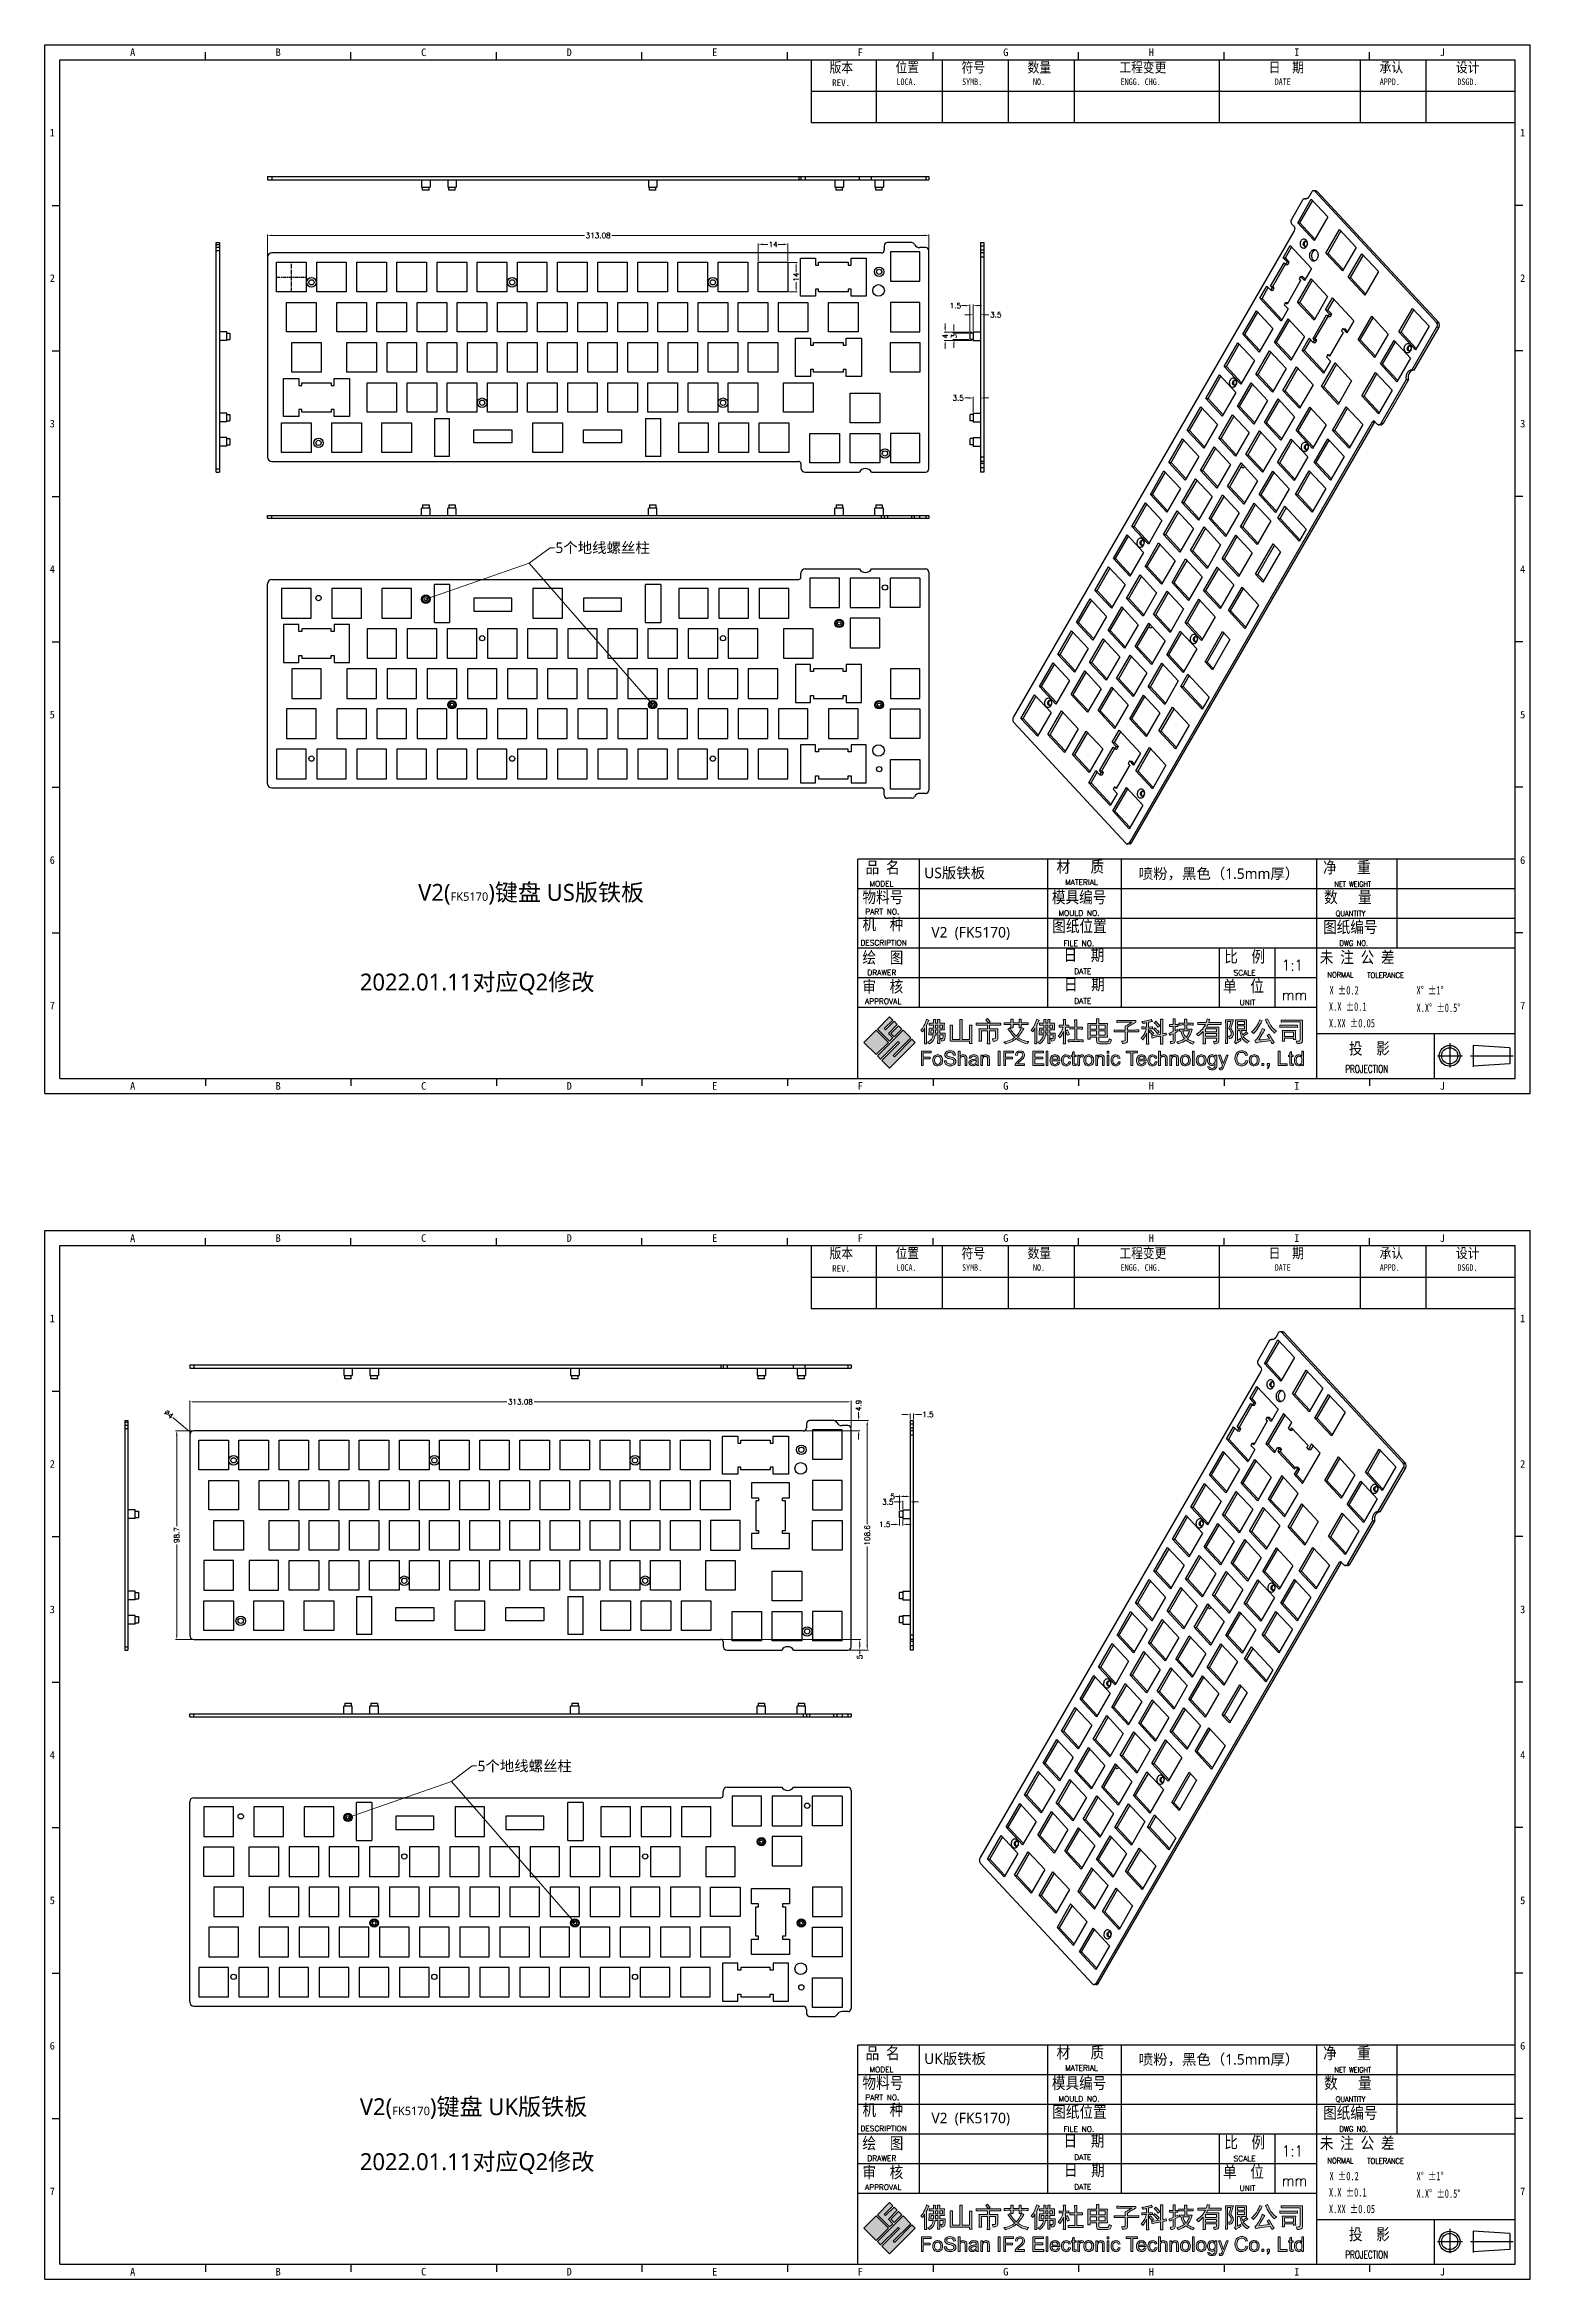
# Model space of a CAD drawing. Header units: millimetres. Extents: x 1828 to 4232, y -172 to 1484.
# Drawn here: x 1828 to 2532, y 426 to 1484 of the extents above; entities that cross this region are included whole.
import ezdxf
from ezdxf.enums import TextEntityAlignment as Align

# ---------------------------------------------------------------- set-up
doc = ezdxf.new("R2010")
doc.units = ezdxf.units.MM
doc.header["$LTSCALE"] = 30.734
doc.header["$PDMODE"] = 3
doc.header["$PDSIZE"] = 8
doc.linetypes.add('CENTER', pattern=[50.8, 31.75, -6.35, 6.35, -6.35])
doc.layers.get('0').update_dxf_attribs({"linetype": 'CONTINUOUS'})
doc.layers.get('Defpoints').update_dxf_attribs({"linetype": 'CONTINUOUS'})
doc.layers.add('BORDER', color=5, linetype='CONTINUOUS')
doc.layers.add('图层 1', color=7, linetype='CONTINUOUS')
doc.layers.add('dim', color=82, linetype='CONTINUOUS', lineweight=9)
doc.styles.add('BORDER', font='')
doc.styles.add('ROMANC', font='romanc.shx', dxfattribs={"bigfont": 'gbcbig.shx'})
doc.styles.get("Standard").update_dxf_attribs({"font": 'txt', "width": 0.85})
doc.styles.add('图框文字', font='romans.shx')
doc.styles.get('BORDER').set_extended_font_data('SimSun')
doc.dimstyles.new('YanXiu', dxfattribs={"dimtxt": 2.5, "dimasz": 2.2, "dimexe": 0.66, "dimexo": 0.66, "dimgap": 0.66, "dimtad": 0, "dimdsep": 46, "dimtxsty": 'ROMANC', "dimcen": 0, "dimclrd": 256, "dimclre": 131, "dimclrt": 42, "dimazin": 2, "dimtfac": 1, "dimtofl": 0, "dimtmove": 0, "dimatfit": 3, "dimfxl": 0, "dimlwd": 5, "dimlwe": 5, "dimarcsym": 0})

msp = doc.modelspace()

# ---------------------------------------------------------------- texts
at = {"color": 0, "linetype": 'Continuous'}
for p in [(2201.166, 1464.793), (2201.166, 903.379)]:
    msp.add_text('REV.', height=3.1239, dxfattribs=at).set_placement(p)
at = {"lineweight": 25, "style": '图框文字'}
for s, height, p in [('MODEL', 2.5773, (2218.819, 1085.785)), ('PART NO.', 2.5773, (2216.852, 1072.581)), ('MOULD NO.', 2.5773, (2308.285, 1071.921)), ('DESCRIPTION', 2.57727, (2214.555, 1057.884)), ('FILE NO.', 2.5773, (2310.629, 1057.614)), ('DRAWER', 2.5773, (2217.844, 1043.759)), ('DATE', 2.5773, (2315.713, 1044.317)), ('SCALE', 2.5773, (2391.188, 1043.652)), ('APPROVAL', 2.5773, (2216.701, 1030.122)), ('DATE', 2.5773, (2315.713, 1030.268)), ('UNIT', 2.5773, (2394.032, 1029.605)), ('MODEL', 2.5773, (2218.819, 524.37)), ('PART NO.', 2.5773, (2216.852, 511.167)), ('MOULD NO.', 2.5773, (2308.285, 510.506)), ('DESCRIPTION', 2.57727, (2214.555, 496.47)), ('FILE NO.', 2.5773, (2310.629, 496.2)), ('DRAWER', 2.5773, (2217.844, 482.344)), ('DATE', 2.5773, (2315.713, 482.903)), ('SCALE', 2.5773, (2391.188, 482.238)), ('APPROVAL', 2.5773, (2216.701, 468.707)), ('DATE', 2.5773, (2315.713, 468.853)), ('UNIT', 2.5773, (2394.032, 468.191))]:
    msp.add_text(s, height=height, dxfattribs=at).set_placement(p)
for s, height, width, p in [('NET WEIGHT', 2.5773, 0.7, (2438.947, 1085.638)), ('QUANTITY', 2.5773, 0.9, (2439.517, 1071.744)), ('DWG NO.', 2.5773, 0.9, (2441.311, 1057.653)), ('1:1', 5.1545, 0.9, (2414.072, 1045.977)), ('NORMAL', 2.5773, 0.9, (2435.619, 1042.654)), ('TOLERANCE', 2.5773, 0.9, (2454.448, 1042.503)), ('mm', 5.1545, 0.9, (2414.072, 1031.928)), ('PROJECTION', 3.6082, 0.7, (2444.03, 997.631)), ('NET WEIGHT', 2.5773, 0.7, (2438.947, 524.224)), ('QUANTITY', 2.5773, 0.9, (2439.517, 510.33)), ('DWG NO.', 2.5773, 0.9, (2441.311, 496.238)), ('1:1', 5.1545, 0.9, (2414.072, 484.563)), ('NORMAL', 2.5773, 0.9, (2435.619, 481.239)), ('TOLERANCE', 2.5773, 0.9, (2454.448, 481.089)), ('mm', 5.1545, 0.9, (2414.072, 470.513)), ('PROJECTION', 3.6082, 0.7, (2444.03, 436.217))]:
    msp.add_text(s, height=height, dxfattribs=dict(at, width=width)).set_placement(p)
at = {"color": 4, "lineweight": 15, "width": 0.7}
for s, height, p in [('X %%p0.2', 3.9616, (2436.6, 1034.677)), ('X%%d %%p1%%d', 3.96161, (2477.778, 1034.677)), ('X.X %%p0.1', 3.9616, (2436.324, 1026.974)), ('X.X%%D %%p0.5%%D', 3.96161, (2477.778, 1026.394)), ('X.XX %%p0.05', 3.96161, (2436.324, 1019.097)), ('X %%p0.2', 3.9616, (2436.6, 473.263)), ('X%%d %%p1%%d', 3.96161, (2477.778, 473.263)), ('X.X %%p0.1', 3.9616, (2436.324, 465.56)), ('X.X%%D %%p0.5%%D', 3.96161, (2477.778, 464.98)), ('X.XX %%p0.05', 3.96161, (2436.324, 457.682))]:
    msp.add_text(s, height=height, dxfattribs=at).set_placement(p)
at = {"color": 141, "char_height": 4.78997, "width": 83.84947, "attachment_point": 1}
for s, insert in [('{\\fSimSun|b0|i0|c134|p54;版本}', (2199.956, 1476.006)), ('{\\fSimSun|b0|i0|c134|p54;位置}', (2231.195, 1476.006)), ('{\\fSimSun|b0|i0|c134|p54;符号}', (2262.434, 1476.006)), ('{\\fSimSun|b0|i0|c134|p54;数量}', (2293.673, 1476.006)), ('{\\fSimSun|b0|i0|c134|p54;工程变更}', (2337.136, 1476.006)), ('{\\fSimSun|b0|i0|c134|p54;日  期}', (2407.817, 1476.006)), ('{\\fSimSun|b0|i0|c134|p54;承认}', (2460.28, 1476.006)), ('{\\fSimSun|b0|i0|c134|p54;设计}', (2496.438, 1476.006)), ('{\\fSimSun|b0|i0|c134|p54;版本}', (2199.956, 914.592)), ('{\\fSimSun|b0|i0|c134|p54;位置}', (2231.195, 914.592)), ('{\\fSimSun|b0|i0|c134|p54;符号}', (2262.434, 914.592)), ('{\\fSimSun|b0|i0|c134|p54;数量}', (2293.673, 914.592)), ('{\\fSimSun|b0|i0|c134|p54;工程变更}', (2337.136, 914.592)), ('{\\fSimSun|b0|i0|c134|p54;日  期}', (2407.817, 914.592)), ('{\\fSimSun|b0|i0|c134|p54;承认}', (2460.28, 914.592)), ('{\\fSimSun|b0|i0|c134|p54;设计}', (2496.438, 914.592))]:
    msp.add_mtext(s, dxfattribs=dict(at, insert=insert))
at = {"color": 0, "linetype": 'Continuous', "char_height": 3.1239, "width": 31.14032, "attachment_point": 1}
for s, insert in [('LOCA.', (2231.631, 1468.366)), ('SYMB.', (2262.678, 1468.366)), ('NO.', (2296.238, 1468.366)), ('ENGG. CHG.', (2337.728, 1468.366)), ('DATE', (2410.644, 1468.366)), ('APPD.', (2460.377, 1468.366)), ('DSGD.', (2497.112, 1468.366)), ('LOCA.', (2231.631, 906.952)), ('SYMB.', (2262.678, 906.952)), ('NO.', (2296.238, 906.952)), ('ENGG. CHG.', (2337.728, 906.952)), ('DATE', (2410.644, 906.952)), ('APPD.', (2460.377, 906.952)), ('DSGD.', (2497.112, 906.952))]:
    msp.add_mtext(s, dxfattribs=dict(at, insert=insert))
at = {"color": 7, "char_height": 5.55827, "attachment_point": 1}
for s, insert, width in [('{\\fSimSun|b0|i0|c134|p54;品 名}', (2216.988, 1097.598), 24.23115), ('{\\fSimSun|b0|i0|c134|p54;材   质}', (2307.378, 1097.978), 61.02559), ('{\\fSimSun|b0|i0|c134|p54;净   重}', (2433.535, 1097.614), 32.34349), ('{\\fSimSun|b0|i0|c134|p54;物料号}', (2215.531, 1083.547), 24.23115), ('{\\fSimSun|b0|i0|c134|p54;模具编号}', (2305.177, 1083.477), 33.31209), ('{\\fSimSun|b0|i0|c134|p54;数   量}', (2434.04, 1083.532), 32.15398), ('{\\fSimSun|b0|i0|c134|p54;机  种}', (2215.531, 1070.762), 24.23115), ('{\\fSimSun|b0|i0|c134|p54;图纸位置}', (2305.347, 1069.792), 32.14858), ('{\\fSimSun|b0|i0|c134|p54;图纸编号}', (2433.535, 1069.377), 32.34349), ('{\\fSimSun|b0|i0|c134|p54;绘  图}', (2215.531, 1054.977), 24.23115), ('{\\fSimSun|b0|i0|c134|p54;日  期  }', (2310.702, 1056.17), 24.23115), ('{\\fSimSun|b0|i0|c134|p54;比  例  }', (2386.779, 1055.386), 24.23115), ('{\\fSimSun|b0|i0|c134|p54;未 注 公 差}', (2431.987, 1055.051), 43.71248), ('{\\fSimSun|b0|i0|c134|p54;审  核}', (2215.531, 1041.233), 24.23115), ('{\\fSimSun|b0|i0|c134|p54;日  期  }', (2310.889, 1042.268), 24.23115), ('{\\fSimSun|b0|i0|c134|p54;单  位  }', (2386.207, 1041.408), 24.23115), ('{\\fSimSun|b0|i0|c134|p54;投  影}', (2445.8, 1011.907), 24.23115), ('{\\fSimSun|b0|i0|c134|p54;品 名}', (2216.988, 536.183), 24.23115), ('{\\fSimSun|b0|i0|c134|p54;材   质}', (2307.378, 536.564), 61.02559), ('{\\fSimSun|b0|i0|c134|p54;净   重}', (2433.535, 536.2), 32.34349), ('{\\fSimSun|b0|i0|c134|p54;物料号}', (2215.531, 522.132), 24.23115), ('{\\fSimSun|b0|i0|c134|p54;模具编号}', (2305.177, 522.062), 33.31209), ('{\\fSimSun|b0|i0|c134|p54;数   量}', (2434.04, 522.118), 32.15398), ('{\\fSimSun|b0|i0|c134|p54;机  种}', (2215.531, 509.347), 24.23115), ('{\\fSimSun|b0|i0|c134|p54;图纸位置}', (2305.347, 508.377), 32.14858), ('{\\fSimSun|b0|i0|c134|p54;图纸编号}', (2433.535, 507.963), 32.34349), ('{\\fSimSun|b0|i0|c134|p54;绘  图}', (2215.531, 493.563), 24.23115), ('{\\fSimSun|b0|i0|c134|p54;日  期  }', (2310.702, 494.756), 24.23115), ('{\\fSimSun|b0|i0|c134|p54;比  例  }', (2386.779, 493.972), 24.23115), ('{\\fSimSun|b0|i0|c134|p54;未 注 公 差}', (2431.987, 493.636), 43.71248), ('{\\fSimSun|b0|i0|c134|p54;审  核}', (2215.531, 479.818), 24.23115), ('{\\fSimSun|b0|i0|c134|p54;日  期  }', (2310.889, 480.853), 24.23115), ('{\\fSimSun|b0|i0|c134|p54;单  位  }', (2386.207, 479.994), 24.23115), ('{\\fSimSun|b0|i0|c134|p54;投  影}', (2445.8, 450.492), 24.23115)]:
    msp.add_mtext(s, dxfattribs=dict(at, insert=insert, width=width))
at = {"color": 7, "linetype": 'Continuous', "attachment_point": 1, "style": 'ROMANC'}
for s, insert, char_height in [('{\\fMicrosoft YaHei|b0|i0|c134|p34;\\C256;US版铁板}', (2244.757, 1094.727), 5), ('{\\fMicrosoft YaHei|b0|i0|c134|p34;\\C256;喷粉，黑色（1.5mm厚）}', (2346.312, 1094.396), 5), ('{\\fMicrosoft YaHei|b0|i0|c134|p34;\\C256;V2(\\H0.5x;FK5170\\H2x;)键盘 US版铁板}', (2005.202, 1087.01), 8), ('{\\fMicrosoft YaHei|b0|i0|c134|p34;\\C256;  V2  (FK5170)}', (2244.757, 1066.628), 5), ('{\\fMicrosoft YaHei|b0|i0|c134|p34;\\C256;2022.01.11对应Q2修改}', (1977.587, 1044.554), 8), ('{\\fMicrosoft YaHei|b0|i0|c134|p34;\\C256;UK版铁板}', (2244.757, 533.312), 5), ('{\\fMicrosoft YaHei|b0|i0|c134|p34;\\C256;喷粉，黑色（1.5mm厚）}', (2346.312, 532.982), 5), ('{\\fMicrosoft YaHei|b0|i0|c134|p34;\\C256;V2(\\H0.5x;FK5170\\H2x;)键盘 UK版铁板}', (1977.587, 512.073), 8), ('{\\fMicrosoft YaHei|b0|i0|c134|p34;\\C256;  V2  (FK5170)}', (2244.757, 505.213), 5), ('{\\fMicrosoft YaHei|b0|i0|c134|p34;\\C256;2022.01.11对应Q2修改}', (1977.587, 486.048), 8)]:
    msp.add_mtext(s, dxfattribs=dict(at, insert=insert, char_height=char_height))
at = {"lineweight": 25, "char_height": 2.5773, "width": 37.86116, "attachment_point": 1, "style": '图框文字'}
for insert in [(2311.429, 1089.115), (2311.429, 527.701)]:
    msp.add_mtext('MATERIAL', dxfattribs=dict(at, insert=insert))
at = {"layer": 'BORDER', "color": 0, "style": 'BORDER'}
for s, p in [('A', (1870.066, 1480.754)), ('B', (1938.947, 1480.754)), ('C', (2007.828, 1480.754)), ('D', (2076.709, 1480.754)), ('E', (2145.59, 1480.754)), ('F', (2214.472, 1480.754)), ('G', (2283.353, 1480.754)), ('H', (2352.234, 1480.754)), ('I', (2421.115, 1480.754)), ('J', (2489.997, 1480.754)), ('1', (1832.028, 1442.717)), ('1', (2528.034, 1442.717)), ('2', (1832.028, 1373.835)), ('2', (2528.034, 1373.835)), ('3', (1832.028, 1304.954)), ('3', (2528.034, 1304.954)), ('4', (1832.028, 1236.073)), ('4', (2528.034, 1236.073)), ('5', (1832.028, 1167.192)), ('5', (2528.034, 1167.192)), ('6', (1832.028, 1098.311)), ('6', (2528.034, 1098.311)), ('7', (1832.028, 1029.429)), ('7', (2528.034, 1029.429)), ('A', (1870.066, 991.37)), ('B', (1938.947, 991.37)), ('C', (2007.828, 991.37)), ('D', (2076.709, 991.37)), ('E', (2145.59, 991.37)), ('F', (2214.472, 991.37)), ('G', (2283.353, 991.37)), ('H', (2352.234, 991.37)), ('I', (2421.115, 991.37)), ('J', (2489.997, 991.37)), ('A', (1870.066, 919.34)), ('B', (1938.947, 919.34)), ('C', (2007.828, 919.34)), ('D', (2076.709, 919.34)), ('E', (2145.59, 919.34)), ('F', (2214.472, 919.34)), ('G', (2283.353, 919.34)), ('H', (2352.234, 919.34)), ('I', (2421.115, 919.34)), ('J', (2489.997, 919.34)), ('1', (1832.028, 881.302)), ('1', (2528.034, 881.302)), ('2', (1832.028, 812.421)), ('2', (2528.034, 812.421)), ('3', (1832.028, 743.54)), ('3', (2528.034, 743.54)), ('4', (1832.028, 674.658)), ('4', (2528.034, 674.658)), ('5', (1832.028, 605.777)), ('5', (2528.034, 605.777)), ('6', (1832.028, 536.896)), ('6', (2528.034, 536.896)), ('6', (2528.034, 536.896)), ('7', (1832.028, 468.015)), ('7', (2528.034, 468.015)), ('7', (2528.034, 468.015)), ('A', (1870.066, 429.955)), ('A', (1870.066, 429.955)), ('B', (1938.947, 429.955)), ('C', (2007.828, 429.955)), ('D', (2076.709, 429.955)), ('E', (2145.59, 429.955)), ('F', (2214.472, 429.955)), ('F', (2214.472, 429.955)), ('G', (2283.353, 429.955)), ('G', (2283.353, 429.955)), ('H', (2352.234, 429.955)), ('H', (2352.234, 429.955)), ('I', (2421.115, 429.955)), ('I', (2421.115, 429.955)), ('J', (2489.997, 429.955)), ('J', (2489.997, 429.955))]:
    msp.add_text(s, height=3.597, dxfattribs=at).set_placement(p, align=Align.MIDDLE_CENTER)
at = {"layer": 'dim', "color": 42, "char_height": 5, "attachment_point": 1, "style": 'ROMANC'}
for insert in [(2070.18, 1248.679), (2033.345, 671.893)]:
    msp.add_mtext('{\\fMicrosoft YaHei|b0|i0|c134|p34;5个地线螺丝柱}', dxfattribs=dict(at, insert=insert))

# ---------------------------------------------------------------- blocks, each defined once
blk = doc.blocks.new('*D1')
at = {"layer": 'Defpoints', "color": 0}
for p in [(2247, 1394), (2247, 1386.8), (1933.9, 1383.7)]:
    blk.add_point(p, dxfattribs=at)
at = {"layer": 'dim', "color": 131, "lineweight": 5}
for p, q in [((1933.9, 1384.2), (1933.9, 1394.5)), ((2247, 1387.3), (2247, 1394.5))]:
    blk.add_line(p, q, dxfattribs=at)
at = {"layer": 'dim', "lineweight": 5}
for p, q in [((1935.9, 1394), (2083.9, 1394)), ((2245, 1394), (2096.9, 1394))]:
    blk.add_line(p, q, dxfattribs=at)
at = {"layer": 'dim'}
for points in [[(1935.9, 1394.4), (1935.9, 1393.7), (1933.9, 1394)], [(2245, 1394.4), (2245, 1393.7), (2247, 1394)]]:
    blk.add_solid(points, dxfattribs=at)
at = {"layer": 'dim', "color": 42, "insert": (2090.4, 1394), "char_height": 2.5, "attachment_point": 5, "style": 'ROMANC'}
blk.add_mtext('313.08', dxfattribs=at)
blk = doc.blocks.new('*D2')
at = {"layer": 'Defpoints', "color": 0}
for p in [(2271.4, 1356.5), (2267.9, 1348.3), (2271.4, 1348.3)]:
    blk.add_point(p, dxfattribs=at)
at = {"layer": 'dim', "lineweight": 5}
for p, q in [((2265.9, 1356.5), (2263.9, 1356.5)), ((2273.4, 1356.5), (2275.4, 1356.5))]:
    blk.add_line(p, q, dxfattribs=at)
at = {"layer": 'dim', "color": 131, "lineweight": 5}
for p, q in [((2267.9, 1348.8), (2267.9, 1357)), ((2271.4, 1348.8), (2271.4, 1357))]:
    blk.add_line(p, q, dxfattribs=at)
at = {"layer": 'dim'}
for points in [[(2265.9, 1356.9), (2265.9, 1356.2), (2267.9, 1356.5)], [(2273.4, 1356.9), (2273.4, 1356.2), (2271.4, 1356.5)]]:
    blk.add_solid(points, dxfattribs=at)
at = {"layer": 'dim', "color": 42, "insert": (2278.6, 1356.5), "char_height": 2.5, "attachment_point": 5, "style": 'ROMANC'}
blk.add_mtext('3.5', dxfattribs=at)
blk = doc.blocks.new('*D3')
at = {"layer": 'Defpoints', "color": 0}
for p in [(2271.4, 1317.1), (2267.9, 1309.8), (2271.4, 1309.8)]:
    blk.add_point(p, dxfattribs=at)
at = {"layer": 'dim', "lineweight": 5}
for p, q in [((2265.9, 1317.1), (2263.9, 1317.1)), ((2273.4, 1317.1), (2275.4, 1317.1))]:
    blk.add_line(p, q, dxfattribs=at)
at = {"layer": 'dim', "color": 131, "lineweight": 5}
for p, q in [((2267.9, 1310.3), (2267.9, 1317.6)), ((2271.4, 1310.3), (2271.4, 1317.6))]:
    blk.add_line(p, q, dxfattribs=at)
at = {"layer": 'dim'}
for points in [[(2265.9, 1317.4), (2265.9, 1316.7), (2267.9, 1317.1)], [(2273.4, 1317.4), (2273.4, 1316.7), (2271.4, 1317.1)]]:
    blk.add_solid(points, dxfattribs=at)
at = {"layer": 'dim', "color": 42, "insert": (2260.8, 1317.1), "char_height": 2.5, "attachment_point": 5, "style": 'ROMANC'}
blk.add_mtext('3.5', dxfattribs=at)
blk = doc.blocks.new('*D4')
at = {"layer": 'Defpoints', "color": 0}
for p in [(2258.8, 1347.8), (2266.4, 1347.8), (2266.4, 1344.8)]:
    blk.add_point(p, dxfattribs=at)
at = {"layer": 'dim', "color": 131, "lineweight": 5}
for p, q in [((2265.9, 1347.8), (2258.3, 1347.8)), ((2265.9, 1344.8), (2258.3, 1344.8))]:
    blk.add_line(p, q, dxfattribs=at)
at = {"layer": 'dim', "lineweight": 5}
for p, q in [((2258.8, 1349.8), (2258.8, 1351.8)), ((2258.8, 1342.8), (2258.8, 1340.8))]:
    blk.add_line(p, q, dxfattribs=at)
at = {"layer": 'dim'}
for points in [[(2258.5, 1349.8), (2259.1, 1349.8), (2258.8, 1347.8)], [(2258.5, 1342.8), (2259.1, 1342.8), (2258.8, 1344.8)]]:
    blk.add_solid(points, dxfattribs=at)
at = {"layer": 'dim', "color": 42, "insert": (2258.8, 1346.3), "char_height": 2.5, "attachment_point": 5, "rotation": 90, "style": 'ROMANC'}
blk.add_mtext('3', dxfattribs=at)
blk = doc.blocks.new('*D5')
at = {"layer": 'Defpoints', "color": 0}
for p in [(2254.7, 1348.3), (2267.9, 1348.3), (2267.9, 1344.3)]:
    blk.add_point(p, dxfattribs=at)
at = {"layer": 'dim', "color": 131, "lineweight": 5}
for p, q in [((2267.4, 1348.3), (2254.2, 1348.3)), ((2267.4, 1344.3), (2254.2, 1344.3))]:
    blk.add_line(p, q, dxfattribs=at)
at = {"layer": 'dim', "lineweight": 5}
for p, q in [((2254.7, 1350.3), (2254.7, 1352.3)), ((2254.7, 1342.3), (2254.7, 1340.3))]:
    blk.add_line(p, q, dxfattribs=at)
at = {"layer": 'dim'}
for points in [[(2254.3, 1350.3), (2255, 1350.3), (2254.7, 1348.3)], [(2254.3, 1342.3), (2255, 1342.3), (2254.7, 1344.3)]]:
    blk.add_solid(points, dxfattribs=at)
at = {"layer": 'dim', "color": 42, "insert": (2254.7, 1346.3), "char_height": 2.5, "attachment_point": 5, "rotation": 90, "style": 'ROMANC'}
blk.add_mtext('4', dxfattribs=at)
blk = doc.blocks.new('*D6')
at = {"layer": 'Defpoints', "color": 0}
for p in [(2267.9, 1360.8), (2266.4, 1347.8), (2267.9, 1348.3)]:
    blk.add_point(p, dxfattribs=at)
at = {"layer": 'dim', "lineweight": 5}
for p, q in [((2264.4, 1360.8), (2262.4, 1360.8)), ((2269.9, 1360.8), (2271.9, 1360.8))]:
    blk.add_line(p, q, dxfattribs=at)
at = {"layer": 'dim', "color": 131, "lineweight": 5}
for p, q in [((2266.4, 1348.3), (2266.4, 1361.3)), ((2267.9, 1348.8), (2267.9, 1361.3))]:
    blk.add_line(p, q, dxfattribs=at)
at = {"layer": 'dim'}
for points in [[(2264.4, 1361.1), (2264.4, 1360.5), (2266.4, 1360.8)], [(2269.9, 1361.1), (2269.9, 1360.5), (2267.9, 1360.8)]]:
    blk.add_solid(points, dxfattribs=at)
at = {"layer": 'dim', "color": 42, "insert": (2259.5, 1360.8), "char_height": 2.5, "attachment_point": 5, "style": 'ROMANC'}
blk.add_mtext('1.5', dxfattribs=at)
blk = doc.blocks.new('*D7')
at = {"layer": 'Defpoints', "color": 0}
for p in [(2180.2, 1389.8), (2166.2, 1381.3), (2180.2, 1381.3)]:
    blk.add_point(p, dxfattribs=at)
at = {"layer": 'dim', "color": 131, "lineweight": 5}
for p, q in [((2166.2, 1381.8), (2166.2, 1390.3)), ((2180.2, 1381.8), (2180.2, 1390.3))]:
    blk.add_line(p, q, dxfattribs=at)
at = {"layer": 'dim', "lineweight": 5}
for p, q in [((2168.2, 1389.8), (2170.8, 1389.8)), ((2178.2, 1389.8), (2175.6, 1389.8))]:
    blk.add_line(p, q, dxfattribs=at)
at = {"layer": 'dim'}
for points in [[(2168.2, 1390.2), (2168.2, 1389.5), (2166.2, 1389.8)], [(2178.2, 1390.2), (2178.2, 1389.5), (2180.2, 1389.8)]]:
    blk.add_solid(points, dxfattribs=at)
at = {"layer": 'dim', "color": 42, "insert": (2173.2, 1389.8), "char_height": 2.5, "attachment_point": 5, "style": 'ROMANC'}
blk.add_mtext('14', dxfattribs=at)
blk = doc.blocks.new('*D8')
at = {"layer": 'Defpoints', "color": 0}
for p in [(2180.2, 1381.3), (2180.2, 1367.3), (2184.1, 1367.3)]:
    blk.add_point(p, dxfattribs=at)
at = {"layer": 'dim', "color": 131, "lineweight": 5}
for p, q in [((2180.7, 1381.3), (2184.6, 1381.3)), ((2180.7, 1367.3), (2184.6, 1367.3))]:
    blk.add_line(p, q, dxfattribs=at)
at = {"layer": 'dim', "lineweight": 5}
for p, q in [((2184.1, 1379.3), (2184.1, 1376.7)), ((2184.1, 1369.3), (2184.1, 1371.9))]:
    blk.add_line(p, q, dxfattribs=at)
at = {"layer": 'dim'}
for points in [[(2183.8, 1379.3), (2184.4, 1379.3), (2184.1, 1381.3)], [(2183.8, 1369.3), (2184.4, 1369.3), (2184.1, 1367.3)]]:
    blk.add_solid(points, dxfattribs=at)
at = {"layer": 'dim', "color": 42, "insert": (2184.1, 1374.3), "char_height": 2.5, "attachment_point": 5, "rotation": 90, "style": 'ROMANC'}
blk.add_mtext('14', dxfattribs=at)
blk = doc.blocks.new('*D9')
at = {"layer": 'Defpoints', "color": 0}
for p in [(1897.1, 841.8), (1897.1, 826), (2210.1, 829.1)]:
    blk.add_point(p, dxfattribs=at)
at = {"layer": 'dim', "color": 131, "lineweight": 5}
for p, q in [((1897.1, 826.5), (1897.1, 842.3)), ((2210.1, 829.6), (2210.1, 842.3))]:
    blk.add_line(p, q, dxfattribs=at)
at = {"layer": 'dim', "lineweight": 5}
for p, q in [((1899.1, 841.8), (2047.1, 841.8)), ((2208.1, 841.8), (2060.1, 841.8))]:
    blk.add_line(p, q, dxfattribs=at)
at = {"layer": 'dim'}
for points in [[(1899.1, 842.1), (1899.1, 841.5), (1897.1, 841.8)], [(2208.1, 842.1), (2208.1, 841.5), (2210.1, 841.8)]]:
    blk.add_solid(points, dxfattribs=at)
at = {"layer": 'dim', "color": 42, "insert": (2053.6, 841.8), "char_height": 2.5, "attachment_point": 5, "style": 'ROMANC'}
blk.add_mtext('313.08', dxfattribs=at)
blk = doc.blocks.new('*D10')
at = {"layer": 'Defpoints', "color": 0}
for p in [(2202, 832.9), (2208.6, 724.3), (2217.8, 724.3)]:
    blk.add_point(p, dxfattribs=at)
at = {"layer": 'dim', "color": 131, "lineweight": 5}
for p, q in [((2202.5, 832.9), (2218.3, 832.9)), ((2209.1, 724.3), (2218.3, 724.3))]:
    blk.add_line(p, q, dxfattribs=at)
at = {"layer": 'dim', "lineweight": 5}
for p, q in [((2217.8, 830.9), (2217.8, 783.9)), ((2217.8, 726.3), (2217.8, 773.3))]:
    blk.add_line(p, q, dxfattribs=at)
at = {"layer": 'dim'}
for points in [[(2217.4, 830.9), (2218.1, 830.9), (2217.8, 832.9)], [(2217.4, 726.3), (2218.1, 726.3), (2217.8, 724.3)]]:
    blk.add_solid(points, dxfattribs=at)
at = {"layer": 'dim', "color": 42, "insert": (2217.8, 778.6), "char_height": 2.5, "attachment_point": 5, "rotation": 90, "style": 'ROMANC'}
blk.add_mtext('108.6', dxfattribs=at)
blk = doc.blocks.new('*D11')
at = {"layer": 'Defpoints', "color": 0}
for p in [(2234.6, 794.4), (2234.6, 790.6), (2238.1, 790.6)]:
    blk.add_point(p, dxfattribs=at)
at = {"layer": 'dim', "lineweight": 5}
for p, q in [((2232.6, 794.4), (2230.6, 794.4)), ((2240.1, 794.4), (2242.1, 794.4))]:
    blk.add_line(p, q, dxfattribs=at)
at = {"layer": 'dim', "color": 131, "lineweight": 5}
for p, q in [((2234.6, 791.1), (2234.6, 794.9)), ((2238.1, 791.1), (2238.1, 794.9))]:
    blk.add_line(p, q, dxfattribs=at)
at = {"layer": 'dim'}
for points in [[(2232.6, 794.8), (2232.6, 794.1), (2234.6, 794.4)], [(2240.1, 794.8), (2240.1, 794.1), (2238.1, 794.4)]]:
    blk.add_solid(points, dxfattribs=at)
at = {"layer": 'dim', "color": 42, "insert": (2227.5, 794.4), "char_height": 2.5, "attachment_point": 5, "style": 'ROMANC'}
blk.add_mtext('3.5', dxfattribs=at)
blk = doc.blocks.new('*D12')
at = {"layer": 'Defpoints', "color": 0}
for p in [(2233.1, 797), (2233.1, 790.1), (2238.1, 791.1)]:
    blk.add_point(p, dxfattribs=at)
at = {"layer": 'dim', "lineweight": 5}
for p, q in [((2233.1, 797), (2231.1, 797)), ((2236.1, 797), (2235.1, 797))]:
    blk.add_line(p, q, dxfattribs=at)
at = {"layer": 'dim', "color": 131, "lineweight": 5}
for p, q in [((2233.1, 790.6), (2233.1, 797.5)), ((2238.1, 791.6), (2238.1, 797.5))]:
    blk.add_line(p, q, dxfattribs=at)
at = {"layer": 'dim'}
for points in [[(2235.1, 797.4), (2235.1, 796.7), (2233.1, 797)], [(2236.1, 797.4), (2236.1, 796.7), (2238.1, 797)]]:
    blk.add_solid(points, dxfattribs=at)
at = {"layer": 'dim', "color": 42, "insert": (2229.8, 797), "char_height": 2.5, "attachment_point": 5, "style": 'ROMANC'}
blk.add_mtext('5', dxfattribs=at)
blk = doc.blocks.new('*D13')
at = {"layer": 'Defpoints', "color": 0}
for p in [(2233.1, 787.1), (2233.1, 783.8), (2234.6, 786.6)]:
    blk.add_point(p, dxfattribs=at)
at = {"layer": 'dim', "lineweight": 5}
for p, q in [((2231.1, 783.8), (2229.1, 783.8)), ((2236.6, 783.8), (2238.6, 783.8))]:
    blk.add_line(p, q, dxfattribs=at)
at = {"layer": 'dim', "color": 131, "lineweight": 5}
for p, q in [((2233.1, 786.6), (2233.1, 783.3)), ((2234.6, 786.1), (2234.6, 783.3))]:
    blk.add_line(p, q, dxfattribs=at)
at = {"layer": 'dim'}
for points in [[(2231.1, 784.1), (2231.1, 783.5), (2233.1, 783.8)], [(2236.6, 784.1), (2236.6, 783.5), (2234.6, 783.8)]]:
    blk.add_solid(points, dxfattribs=at)
at = {"layer": 'dim', "color": 42, "insert": (2226.1, 783.8), "char_height": 2.5, "attachment_point": 5, "style": 'ROMANC'}
blk.add_mtext('1.5', dxfattribs=at)
blk = doc.blocks.new('*D14')
at = {"layer": 'Defpoints', "color": 0}
for p in [(2238.1, 832.9), (2239.6, 835.8), (2239.6, 832.9)]:
    blk.add_point(p, dxfattribs=at)
at = {"layer": 'dim', "color": 131, "lineweight": 5}
for p, q in [((2238.1, 833.4), (2238.1, 836.3)), ((2239.6, 833.4), (2239.6, 836.3))]:
    blk.add_line(p, q, dxfattribs=at)
at = {"layer": 'dim', "lineweight": 5}
for p, q in [((2236.1, 835.8), (2234.1, 835.8)), ((2241.6, 835.8), (2243.6, 835.8))]:
    blk.add_line(p, q, dxfattribs=at)
at = {"layer": 'dim'}
for points in [[(2236.1, 836.1), (2236.1, 835.5), (2238.1, 835.8)], [(2241.6, 836.1), (2241.6, 835.5), (2239.6, 835.8)]]:
    blk.add_solid(points, dxfattribs=at)
at = {"layer": 'dim', "color": 42, "insert": (2246.5, 835.8), "char_height": 2.5, "attachment_point": 5, "style": 'ROMANC'}
blk.add_mtext('1.5', dxfattribs=at)
blk = doc.blocks.new('*D54')
at = {"layer": 'Defpoints', "color": 0}
for p in [(2148.5, 729.3), (2208.6, 724.3), (2214.2, 724.3)]:
    blk.add_point(p, dxfattribs=at)
at = {"layer": 'dim', "color": 131, "lineweight": 5}
for p, q in [((2149, 729.3), (2214.7, 729.3)), ((2209.1, 724.3), (2214.7, 724.3))]:
    blk.add_line(p, q, dxfattribs=at)
at = {"layer": 'dim', "lineweight": 5}
for p, q in [((2214.2, 727.3), (2214.2, 726.3)), ((2214.2, 724.3), (2214.2, 722.3))]:
    blk.add_line(p, q, dxfattribs=at)
at = {"layer": 'dim'}
for points in [[(2213.9, 727.3), (2214.5, 727.3), (2214.2, 729.3)], [(2213.9, 726.3), (2214.5, 726.3), (2214.2, 724.3)]]:
    blk.add_solid(points, dxfattribs=at)
at = {"layer": 'dim', "color": 42, "insert": (2214.2, 721), "char_height": 2.5, "attachment_point": 5, "rotation": 90, "style": 'ROMANC'}
blk.add_mtext('5', dxfattribs=at)
blk = doc.blocks.new('*D55')
at = {"layer": 'Defpoints', "color": 0}
for p in [(2187.5, 828), (2202, 832.9), (2213.7, 832.9)]:
    blk.add_point(p, dxfattribs=at)
at = {"layer": 'dim', "lineweight": 5}
for p, q in [((2213.7, 834.9), (2213.7, 836.9)), ((2213.7, 826), (2213.7, 824))]:
    blk.add_line(p, q, dxfattribs=at)
at = {"layer": 'dim', "color": 131, "lineweight": 5}
for p, q in [((2188, 828), (2214.2, 828)), ((2202.5, 832.9), (2214.2, 832.9))]:
    blk.add_line(p, q, dxfattribs=at)
at = {"layer": 'dim'}
for points in [[(2213.4, 834.9), (2214.1, 834.9), (2213.7, 832.9)], [(2213.4, 826), (2214.1, 826), (2213.7, 828)]]:
    blk.add_solid(points, dxfattribs=at)
at = {"layer": 'dim', "color": 42, "insert": (2213.7, 840.1), "char_height": 2.5, "attachment_point": 5, "rotation": 90, "style": 'ROMANC'}
blk.add_mtext('4.9', dxfattribs=at)
blk = doc.blocks.new('*D56')
at = {"layer": 'Defpoints', "color": 0}
for p in [(1890.9, 828), (1899.1, 828), (1899.1, 729.3)]:
    blk.add_point(p, dxfattribs=at)
at = {"layer": 'dim', "color": 131, "lineweight": 5}
for p, q in [((1898.6, 828), (1890.4, 828)), ((1898.6, 729.3), (1890.4, 729.3))]:
    blk.add_line(p, q, dxfattribs=at)
at = {"layer": 'dim', "lineweight": 5}
for p, q in [((1890.9, 826), (1890.9, 783)), ((1890.9, 731.3), (1890.9, 774.3))]:
    blk.add_line(p, q, dxfattribs=at)
at = {"layer": 'dim'}
for points in [[(1890.6, 826), (1891.3, 826), (1890.9, 828)], [(1890.6, 731.3), (1891.3, 731.3), (1890.9, 729.3)]]:
    blk.add_solid(points, dxfattribs=at)
at = {"layer": 'dim', "color": 42, "insert": (1890.9, 778.7), "char_height": 2.5, "attachment_point": 5, "rotation": 90, "style": 'ROMANC'}
blk.add_mtext('98.7', dxfattribs=at)
blk = doc.blocks.new('*D57')
at = {"layer": 'Defpoints', "color": 0}
for p in [(1897.5, 827.3), (1900.6, 824.7)]:
    blk.add_point(p, dxfattribs=at)
at = {"layer": 'dim', "lineweight": 5}
blk.add_line((1889.1, 834.4), (1896, 828.6), dxfattribs=at)
at = {"layer": 'dim'}
blk.add_solid([(1896.2, 828.8), (1895.8, 828.3), (1897.5, 827.3)], dxfattribs=at)
at = {"layer": 'dim', "color": 42, "insert": (1887.2, 836), "char_height": 2.5, "attachment_point": 5, "rotation": 319.8923, "style": 'ROMANC'}
blk.add_mtext('∅4', dxfattribs=at)

# ---------------------------------------------------------------- dimensions: what is measured, and where the dimension line sits
at = {"layer": 'dim'}
for base, p1, p2, picture, middle in [((2246.967, 1394.03), (1933.887, 1383.728), (2246.967, 1386.778), '*D1', (2090.427, 1394.03)), ((2180.187, 1389.826), (2166.187, 1381.328), (2180.187, 1381.328), '*D7', (2173.187, 1389.826)), ((2271.448, 1356.545), (2267.948, 1348.328), (2271.448, 1348.328), '*D2', (2278.567, 1356.545)), ((1897.052, 841.81), (2210.132, 829.055), (1897.052, 826.005), '*D9', (2053.592, 841.81)), ((2239.589, 835.795), (2238.089, 832.905), (2239.589, 832.905), '*D14', (2246.529, 835.795)), ((2234.589, 794.435), (2238.089, 790.605), (2234.589, 790.605), '*D11', (2227.47, 794.435)), ((2233.089, 797.048), (2238.089, 791.105), (2233.089, 790.105), '*D12', (2229.756, 797.048)), ((2233.089, 783.797), (2234.589, 786.606), (2233.089, 787.105), '*D13', (2226.149, 783.797))]:
    dim = msp.add_linear_dim(base=base, p1=p1, p2=p2, dimstyle='YanXiu', override={"dimasz": 2, "dimexe": 0.49975, "dimexo": 0.49975, "dimgap": 0.49975}, dxfattribs=at)
    dim.commit()
    dim.dimension.update_dxf_attribs({"geometry": picture, "text_midpoint": middle})
for base, p1, p2, picture, middle in [((2184.107, 1367.328), (2180.187, 1381.328), (2180.187, 1367.328), '*D8', (2184.107, 1374.328)), ((2254.661, 1348.328), (2267.948, 1344.328), (2267.948, 1348.328), '*D5', (2254.661, 1346.328)), ((2258.796, 1347.828), (2266.448, 1344.828), (2266.448, 1347.828), '*D4', (2258.796, 1346.328)), ((2213.728, 832.905), (2187.512, 828.005), (2202.029, 832.905), '*D55', (2213.728, 840.084)), ((1890.936, 828.005), (1899.052, 729.305), (1899.052, 828.005), '*D56', (1890.936, 778.655)), ((2214.212, 724.305), (2148.532, 729.305), (2208.632, 724.305), '*D54', (2214.212, 720.972))]:
    dim = msp.add_linear_dim(base=base, p1=p1, p2=p2, angle=90, dimstyle='YanXiu', override={"dimasz": 2, "dimexe": 0.49975, "dimexo": 0.49975, "dimgap": 0.49975}, dxfattribs=at)
    dim.commit()
    dim.dimension.update_dxf_attribs({"geometry": picture, "text_midpoint": middle})
for base, p1, p2, picture, middle in [((2267.948, 1360.806), (2266.448, 1347.828), (2267.948, 1348.328), '*D6', (2259.508, 1360.806)), ((2271.448, 1317.078), (2267.948, 1309.828), (2271.448, 1309.828), '*D3', (2260.829, 1317.078))]:
    dim = msp.add_linear_dim(base=base, p1=p1, p2=p2, dimstyle='YanXiu', override={"dimasz": 2, "dimexe": 0.49975, "dimexo": 0.49975, "dimgap": 0.49975}, dxfattribs=at)
    dim.commit()
    dim.dimension.update_dxf_attribs({"geometry": picture, "text_midpoint": middle, "dimtype": 160})
dim = msp.add_diameter_dim_2p(p1=(1900.582, 824.717), p2=(1897.522, 827.294), dimstyle='YanXiu', override={"dimasz": 2, "dimexe": 0.49975, "dimexo": 0.49975, "dimgap": 0.49975}, dxfattribs=at)
dim.commit()
dim.dimension.update_dxf_attribs({"geometry": '*D57', "text_midpoint": (1887.153, 836.028), "dimtype": 163})
dim = msp.add_linear_dim(base=(2217.752, 724.305), p1=(2202.029, 832.905), p2=(2208.632, 724.305), angle=90, dimstyle='YanXiu', override={"dimasz": 2, "dimexe": 0.49975, "dimexo": 0.49975, "dimgap": 0.49975}, dxfattribs=at)
dim.commit()
dim.dimension.update_dxf_attribs({"geometry": '*D10', "text_midpoint": (2217.752, 778.605), "dimtype": 160})

# ---------------------------------------------------------------- hatches: boundary and pattern name
h = msp.add_hatch(color=30)
h.paths.add_polyline_path([(2216.208, 1011.962), (2221.992, 1006.178), (2227.776, 1011.962), (2221.992, 1017.746)])
h.paths.add_polyline_path([(2227.776, 1016.203), (2232.016, 1020.442), (2230.472, 1021.988), (2226.399, 1017.913), (2225.822, 1018.49), (2229.896, 1022.562), (2228.353, 1024.107), (2222.569, 1018.323), (2228.353, 1012.539), (2229.896, 1014.082)])
h.paths.add_polyline_path([(2228.928, 1016.203), (2230.472, 1014.658), (2234.137, 1018.323), (2232.592, 1019.866)])
h.paths.add_polyline_path([(2232.426, 1012.372), (2233.002, 1011.795), (2224.688, 1003.482), (2228.353, 999.817), (2240.498, 1011.962), (2238.953, 1013.507), (2230.64, 1005.192), (2230.063, 1005.769), (2238.377, 1014.082), (2234.714, 1017.746), (2222.569, 1005.602), (2224.112, 1004.058)])
h = msp.add_hatch(color=256)
h.paths.add_polyline_path([(2419.483, 1014.827), (2419.483, 1016.865), (2415.306, 1016.865), (2415.306, 1014.827)], flags=16)
edge = h.paths.add_edge_path(flags=17)
edge.add_spline(control_points=[(2420.553, 1016.151), (2420.553, 1016.151), (2420.553, 1015.031), (2420.553, 1015.031), (2420.553, 1014.487), (2420.57, 1013.927), (2420.604, 1013.35), (2420.604, 1013.35), (2419.483, 1013.35), (2419.483, 1013.35), (2419.483, 1013.35), (2419.483, 1014.012), (2419.483, 1014.012), (2419.483, 1014.012), (2415.306, 1014.012), (2415.306, 1014.012), (2415.306, 1014.012), (2415.306, 1012.636), (2415.306, 1012.636), (2415.306, 1012.636), (2414.185, 1012.636), (2414.185, 1012.636), (2414.253, 1013.248), (2414.287, 1013.79), (2414.287, 1014.266), (2414.287, 1014.266), (2414.287, 1016.151), (2414.287, 1016.151), (2414.287, 1016.592), (2414.253, 1017.102), (2414.185, 1017.68), (2414.185, 1017.68), (2420.604, 1017.68), (2420.604, 1017.68), (2420.57, 1017.204), (2420.553, 1016.694), (2420.553, 1016.151)], knot_values=[0, 0, 0, 0, 1, 1, 1, 2, 2, 2, 3, 3, 3, 4, 4, 4, 5, 5, 5, 6, 6, 6, 7, 7, 7, 8, 8, 8, 9, 9, 9, 10, 10, 10, 11, 11, 11, 12, 12, 12, 12], degree=3, periodic=0)
edge = h.paths.add_edge_path()
edge.add_spline(control_points=[(2423.864, 1022.519), (2423.83, 1021.772), (2423.814, 1021.11), (2423.814, 1020.533), (2423.814, 1020.533), (2423.814, 1012.585), (2423.814, 1012.585), (2423.779, 1012.144), (2423.55, 1011.847), (2423.126, 1011.694), (2422.701, 1011.541), (2422.081, 1011.414), (2421.266, 1011.312), (2421.266, 1011.618), (2421.096, 1012.025), (2420.757, 1012.534), (2421.639, 1012.534), (2422.183, 1012.568), (2422.387, 1012.636), (2422.591, 1012.704), (2422.693, 1012.959), (2422.693, 1013.401), (2422.693, 1013.401), (2422.693, 1021.653), (2422.693, 1021.653), (2422.693, 1021.653), (2415.663, 1021.653), (2415.663, 1021.653), (2415.051, 1021.653), (2414.389, 1021.636), (2413.676, 1021.602), (2413.676, 1021.602), (2413.676, 1022.57), (2413.676, 1022.57), (2414.389, 1022.536), (2415.034, 1022.519), (2415.611, 1022.519), (2415.611, 1022.519), (2423.864, 1022.519), (2423.864, 1022.519)], knot_values=[0, 0, 0, 0, 1, 1, 1, 2, 2, 2, 3, 3, 3, 4, 4, 4, 5, 5, 5, 6, 6, 6, 7, 7, 7, 8, 8, 8, 9, 9, 9, 10, 10, 10, 11, 11, 11, 12, 12, 12, 13, 13, 13, 13], degree=3, periodic=0)
edge = h.paths.add_edge_path()
edge.add_spline(control_points=[(2419.687, 1020.074), (2420.128, 1020.074), (2420.723, 1020.091), (2421.47, 1020.125), (2421.47, 1020.125), (2421.47, 1019.106), (2421.47, 1019.106), (2420.757, 1019.14), (2420.179, 1019.157), (2419.738, 1019.157), (2419.738, 1019.157), (2415, 1019.157), (2415, 1019.157), (2414.355, 1019.157), (2413.692, 1019.14), (2413.013, 1019.106), (2413.013, 1019.106), (2413.013, 1020.125), (2413.013, 1020.125), (2413.692, 1020.091), (2414.355, 1020.074), (2415, 1020.074), (2415, 1020.074), (2419.687, 1020.074), (2419.687, 1020.074)], knot_values=[0, 0, 0, 0, 1, 1, 1, 2, 2, 2, 3, 3, 3, 4, 4, 4, 5, 5, 5, 6, 6, 6, 7, 7, 7, 8, 8, 8, 8], degree=3, periodic=0)
edge = h.paths.add_edge_path()
edge.add_spline(control_points=[(2409.371, 1019.208), (2410.101, 1018.325), (2410.84, 1017.68), (2411.587, 1017.272), (2411.111, 1017.034), (2410.789, 1016.745), (2410.619, 1016.406), (2409.6, 1017.255), (2408.734, 1018.24), (2408.021, 1019.361), (2407.308, 1020.482), (2406.73, 1021.619), (2406.289, 1022.774), (2406.662, 1022.842), (2407.002, 1022.96), (2407.308, 1023.131), (2407.953, 1021.399), (2408.64, 1020.091), (2409.371, 1019.208)], knot_values=[0, 0, 0, 0, 1, 1, 1, 2, 2, 2, 3, 3, 3, 4, 4, 4, 5, 5, 5, 6, 6, 6, 6], degree=3, periodic=0)
edge = h.paths.add_edge_path()
edge.add_spline(control_points=[(2407.053, 1015.285), (2407.392, 1015.489), (2407.681, 1015.693), (2407.919, 1015.897), (2408.428, 1015.149), (2408.904, 1014.411), (2409.345, 1013.681), (2409.786, 1012.95), (2410.126, 1012.365), (2410.364, 1011.923), (2409.99, 1011.719), (2409.668, 1011.533), (2409.397, 1011.363), (2409.193, 1011.77), (2408.92, 1012.263), (2408.581, 1012.84), (2406.306, 1012.534), (2404.701, 1012.314), (2403.767, 1012.178), (2402.833, 1012.043), (2402.162, 1011.89), (2401.755, 1011.719), (2401.653, 1012.059), (2401.466, 1012.432), (2401.194, 1012.84), (2401.533, 1012.975), (2401.857, 1013.213), (2402.162, 1013.553), (2402.468, 1013.892), (2402.918, 1014.606), (2403.513, 1015.693), (2404.106, 1016.779), (2404.523, 1017.731), (2404.76, 1018.546), (2405.27, 1018.24), (2405.66, 1018.053), (2405.932, 1017.985), (2405.558, 1017.407), (2405.057, 1016.542), (2404.43, 1015.387), (2403.801, 1014.232), (2403.351, 1013.485), (2403.079, 1013.146), (2404.641, 1013.281), (2406.34, 1013.451), (2408.174, 1013.655), (2407.901, 1014.13), (2407.528, 1014.674), (2407.053, 1015.285)], knot_values=[0, 0, 0, 0, 1, 1, 1, 2, 2, 2, 3, 3, 3, 4, 4, 4, 5, 5, 5, 6, 6, 6, 7, 7, 7, 8, 8, 8, 9, 9, 9, 10, 10, 10, 11, 11, 11, 12, 12, 12, 13, 13, 13, 14, 14, 14, 15, 15, 15, 16, 16, 16, 16], degree=3, periodic=0)
edge = h.paths.add_edge_path()
edge.add_spline(control_points=[(2402.672, 1018.699), (2401.992, 1017.68), (2401.296, 1016.83), (2400.583, 1016.151), (2400.311, 1016.525), (2400.023, 1016.796), (2399.717, 1016.967), (2400.43, 1017.509), (2401.177, 1018.342), (2401.959, 1019.463), (2402.739, 1020.583), (2403.3, 1021.67), (2403.64, 1022.723), (2403.877, 1022.553), (2404.217, 1022.4), (2404.659, 1022.265), (2404.013, 1020.906), (2403.351, 1019.718), (2402.672, 1018.699)], knot_values=[0, 0, 0, 0, 1, 1, 1, 2, 2, 2, 3, 3, 3, 4, 4, 4, 5, 5, 5, 6, 6, 6, 6], degree=3, periodic=0)
h.paths.add_polyline_path([(2396.405, 1018.393), (2396.405, 1019.769), (2392.992, 1019.769), (2392.992, 1018.393)], flags=16)
h.paths.add_polyline_path([(2396.405, 1020.533), (2396.405, 1021.806), (2392.992, 1021.806), (2392.992, 1020.533)], flags=16)
edge = h.paths.add_edge_path()
edge.add_spline(control_points=[(2397.322, 1020.074), (2397.322, 1019.021), (2397.339, 1018.189), (2397.374, 1017.578), (2397.374, 1017.578), (2394.979, 1017.578), (2394.979, 1017.578), (2394.979, 1016.932), (2395.149, 1016.253), (2395.489, 1015.54), (2396.371, 1016.117), (2396.949, 1016.643), (2397.221, 1017.119), (2397.492, 1016.712), (2397.747, 1016.406), (2397.985, 1016.202), (2397.374, 1015.897), (2396.626, 1015.455), (2395.743, 1014.878), (2396.117, 1014.368), (2396.507, 1013.927), (2396.915, 1013.553), (2397.322, 1013.179), (2397.916, 1012.857), (2398.698, 1012.585), (2398.29, 1012.382), (2397.985, 1012.059), (2397.781, 1011.618), (2396.966, 1012.127), (2396.329, 1012.644), (2395.871, 1013.171), (2395.412, 1013.697), (2395.038, 1014.309), (2394.75, 1015.005), (2394.461, 1015.701), (2394.266, 1016.559), (2394.164, 1017.578), (2394.164, 1017.578), (2392.992, 1017.578), (2392.992, 1017.578), (2392.992, 1017.578), (2392.992, 1012.942), (2392.992, 1012.942), (2393.535, 1013.213), (2394.028, 1013.536), (2394.47, 1013.91), (2394.503, 1013.604), (2394.572, 1013.248), (2394.674, 1012.84), (2394.368, 1012.67), (2393.968, 1012.45), (2393.476, 1012.178), (2392.984, 1011.906), (2392.567, 1011.635), (2392.228, 1011.363), (2392.092, 1011.635), (2391.905, 1011.941), (2391.668, 1012.28), (2391.872, 1012.483), (2392.007, 1012.789), (2392.075, 1013.197), (2392.075, 1013.197), (2392.075, 1020.38), (2392.075, 1020.38), (2392.075, 1021.059), (2392.058, 1021.806), (2392.024, 1022.621), (2392.024, 1022.621), (2397.374, 1022.621), (2397.374, 1022.621), (2397.339, 1022.01), (2397.322, 1021.161), (2397.322, 1020.074)], knot_values=[0, 0, 0, 0, 1, 1, 1, 2, 2, 2, 3, 3, 3, 4, 4, 4, 5, 5, 5, 6, 6, 6, 7, 7, 7, 8, 8, 8, 9, 9, 9, 10, 10, 10, 11, 11, 11, 12, 12, 12, 13, 13, 13, 14, 14, 14, 15, 15, 15, 16, 16, 16, 17, 17, 17, 18, 18, 18, 19, 19, 19, 20, 20, 20, 21, 21, 21, 22, 22, 22, 23, 23, 23, 24, 24, 24, 24], degree=3, periodic=0)
edge = h.paths.add_edge_path()
edge.add_spline(control_points=[(2389.885, 1018.546), (2390.564, 1017.731), (2390.954, 1016.983), (2391.056, 1016.304), (2391.158, 1015.624), (2391.013, 1015.064), (2390.623, 1014.623), (2390.232, 1014.181), (2389.749, 1013.876), (2389.171, 1013.706), (2389.137, 1014.147), (2388.985, 1014.538), (2388.713, 1014.878), (2389.325, 1014.878), (2389.714, 1014.996), (2389.885, 1015.234), (2390.054, 1015.472), (2390.122, 1015.854), (2390.089, 1016.381), (2390.054, 1016.907), (2389.647, 1017.611), (2388.866, 1018.495), (2389.409, 1020.023), (2389.749, 1021.127), (2389.885, 1021.806), (2389.885, 1021.806), (2388.356, 1021.806), (2388.356, 1021.806), (2388.356, 1021.806), (2388.356, 1011.516), (2388.356, 1011.516), (2388.356, 1011.516), (2387.388, 1011.516), (2387.388, 1011.516), (2387.422, 1012.467), (2387.44, 1013.401), (2387.44, 1014.317), (2387.44, 1014.317), (2387.44, 1020.278), (2387.44, 1020.278), (2387.44, 1020.889), (2387.422, 1021.67), (2387.388, 1022.621), (2387.388, 1022.621), (2391.158, 1022.621), (2391.158, 1022.621), (2390.547, 1020.617), (2390.122, 1019.259), (2389.885, 1018.546)], knot_values=[0, 0, 0, 0, 1, 1, 1, 2, 2, 2, 3, 3, 3, 4, 4, 4, 5, 5, 5, 6, 6, 6, 7, 7, 7, 8, 8, 8, 9, 9, 9, 10, 10, 10, 11, 11, 11, 12, 12, 12, 13, 13, 13, 14, 14, 14, 15, 15, 15, 16, 16, 16, 16], degree=3, periodic=0)
h.paths.add_polyline_path([(2383.109, 1014.878), (2383.109, 1016.151), (2377.811, 1016.151), (2377.811, 1014.878)], flags=16)
h.paths.add_polyline_path([(2383.109, 1016.967), (2383.109, 1018.393), (2377.811, 1018.393), (2377.811, 1016.967)], flags=16)
edge = h.paths.add_edge_path()
edge.add_spline(control_points=[(2375.875, 1017.705), (2376.622, 1018.469), (2377.302, 1019.412), (2377.913, 1020.533), (2377.913, 1020.533), (2376.079, 1020.533), (2376.079, 1020.533), (2375.603, 1020.533), (2375.009, 1020.515), (2374.296, 1020.482), (2374.296, 1020.482), (2374.296, 1021.45), (2374.296, 1021.45), (2375.179, 1021.415), (2375.841, 1021.399), (2376.283, 1021.399), (2376.283, 1021.399), (2378.219, 1021.399), (2378.219, 1021.399), (2378.49, 1022.214), (2378.643, 1022.808), (2378.677, 1023.182), (2379.187, 1023.046), (2379.594, 1022.944), (2379.9, 1022.876), (2379.798, 1022.774), (2379.628, 1022.281), (2379.39, 1021.399), (2379.39, 1021.399), (2383.517, 1021.399), (2383.517, 1021.399), (2384.094, 1021.399), (2384.689, 1021.415), (2385.3, 1021.45), (2385.3, 1021.45), (2385.3, 1020.482), (2385.3, 1020.482), (2384.689, 1020.515), (2384.145, 1020.533), (2383.67, 1020.533), (2383.67, 1020.533), (2379.085, 1020.533), (2379.085, 1020.533), (2378.847, 1020.091), (2378.592, 1019.649), (2378.321, 1019.208), (2378.321, 1019.208), (2384.179, 1019.208), (2384.179, 1019.208), (2384.145, 1018.359), (2384.128, 1017.595), (2384.128, 1016.916), (2384.128, 1016.916), (2384.128, 1012.789), (2384.128, 1012.789), (2384.128, 1012.314), (2383.992, 1011.966), (2383.721, 1011.745), (2383.448, 1011.524), (2382.871, 1011.38), (2381.988, 1011.312), (2381.954, 1011.686), (2381.836, 1012.093), (2381.632, 1012.534), (2382.142, 1012.467), (2382.515, 1012.45), (2382.753, 1012.483), (2382.99, 1012.518), (2383.109, 1012.704), (2383.109, 1013.044), (2383.109, 1013.044), (2383.109, 1014.063), (2383.109, 1014.063), (2383.109, 1014.063), (2377.811, 1014.063), (2377.811, 1014.063), (2377.811, 1014.063), (2377.811, 1011.363), (2377.811, 1011.363), (2377.811, 1011.363), (2376.691, 1011.363), (2376.691, 1011.363), (2376.724, 1012.212), (2376.741, 1012.942), (2376.741, 1013.553), (2376.741, 1013.553), (2376.741, 1017.17), (2376.741, 1017.17), (2376.028, 1016.355), (2375.281, 1015.642), (2374.5, 1015.031), (2374.364, 1015.268), (2374.058, 1015.54), (2373.583, 1015.846), (2374.364, 1016.321), (2375.128, 1016.941), (2375.875, 1017.705)], knot_values=[0, 0, 0, 0, 1, 1, 1, 2, 2, 2, 3, 3, 3, 4, 4, 4, 5, 5, 5, 6, 6, 6, 7, 7, 7, 8, 8, 8, 9, 9, 9, 10, 10, 10, 11, 11, 11, 12, 12, 12, 13, 13, 13, 14, 14, 14, 15, 15, 15, 16, 16, 16, 17, 17, 17, 18, 18, 18, 19, 19, 19, 20, 20, 20, 21, 21, 21, 22, 22, 22, 23, 23, 23, 24, 24, 24, 25, 25, 25, 26, 26, 26, 27, 27, 27, 28, 28, 28, 29, 29, 29, 30, 30, 30, 31, 31, 31, 32, 32, 32, 32], degree=3, periodic=0)
edge = h.paths.add_edge_path(flags=16)
edge.add_spline(control_points=[(2368.591, 1014.317), (2368.896, 1014.589), (2369.209, 1015.013), (2369.533, 1015.591), (2369.855, 1016.168), (2370.119, 1016.779), (2370.322, 1017.425), (2370.322, 1017.425), (2367.113, 1017.425), (2367.113, 1017.425), (2367.554, 1015.964), (2368.047, 1014.929), (2368.591, 1014.317)], knot_values=[0, 0, 0, 0, 1, 1, 1, 2, 2, 2, 3, 3, 3, 4, 4, 4, 4], degree=3, periodic=0)
edge = h.paths.add_edge_path()
edge.add_spline(control_points=[(2365.534, 1018.24), (2366.247, 1018.206), (2367.079, 1018.189), (2368.03, 1018.189), (2368.03, 1018.189), (2368.03, 1020.227), (2368.03, 1020.227), (2368.03, 1020.227), (2366.858, 1020.227), (2366.858, 1020.227), (2366.247, 1020.227), (2365.737, 1020.209), (2365.33, 1020.176), (2365.33, 1020.176), (2365.33, 1021.093), (2365.33, 1021.093), (2365.84, 1021.059), (2366.315, 1021.042), (2366.756, 1021.042), (2366.756, 1021.042), (2368.03, 1021.042), (2368.03, 1021.042), (2368.03, 1021.552), (2368.012, 1022.18), (2367.979, 1022.927), (2367.979, 1022.927), (2369.049, 1022.927), (2369.049, 1022.927), (2369.015, 1022.316), (2368.998, 1021.687), (2368.998, 1021.042), (2368.998, 1021.042), (2370.781, 1021.042), (2370.781, 1021.042), (2371.154, 1021.042), (2371.579, 1021.059), (2372.054, 1021.093), (2372.054, 1021.093), (2372.054, 1020.176), (2372.054, 1020.176), (2371.579, 1020.209), (2371.154, 1020.227), (2370.781, 1020.227), (2370.781, 1020.227), (2368.998, 1020.227), (2368.998, 1020.227), (2368.998, 1020.227), (2368.998, 1018.189), (2368.998, 1018.189), (2368.998, 1018.189), (2371.596, 1018.189), (2371.596, 1018.189), (2371.425, 1017.509), (2371.154, 1016.763), (2370.781, 1015.948), (2370.407, 1015.133), (2369.915, 1014.368), (2369.303, 1013.655), (2369.846, 1013.248), (2370.407, 1012.925), (2370.985, 1012.687), (2371.562, 1012.45), (2372.088, 1012.28), (2372.564, 1012.178), (2372.326, 1011.872), (2372.122, 1011.55), (2371.953, 1011.21), (2370.832, 1011.55), (2369.711, 1012.161), (2368.591, 1013.044), (2367.877, 1012.467), (2366.688, 1011.872), (2365.025, 1011.261), (2364.888, 1011.465), (2364.633, 1011.788), (2364.26, 1012.229), (2364.77, 1012.297), (2365.33, 1012.45), (2365.941, 1012.687), (2366.553, 1012.925), (2367.198, 1013.248), (2367.877, 1013.655), (2367.095, 1014.776), (2366.535, 1016.015), (2366.196, 1017.374), (2366.196, 1017.374), (2365.534, 1017.374), (2365.534, 1017.374), (2365.534, 1017.374), (2365.534, 1018.24), (2365.534, 1018.24)], knot_values=[0, 0, 0, 0, 1, 1, 1, 2, 2, 2, 3, 3, 3, 4, 4, 4, 5, 5, 5, 6, 6, 6, 7, 7, 7, 8, 8, 8, 9, 9, 9, 10, 10, 10, 11, 11, 11, 12, 12, 12, 13, 13, 13, 14, 14, 14, 15, 15, 15, 16, 16, 16, 17, 17, 17, 18, 18, 18, 19, 19, 19, 20, 20, 20, 21, 21, 21, 22, 22, 22, 23, 23, 23, 24, 24, 24, 25, 25, 25, 26, 26, 26, 27, 27, 27, 28, 28, 28, 29, 29, 29, 30, 30, 30, 30], degree=3, periodic=0)
edge = h.paths.add_edge_path()
edge.add_spline(control_points=[(2364.973, 1017.272), (2364.497, 1017.034), (2364.006, 1016.796), (2363.496, 1016.559), (2363.496, 1016.559), (2363.496, 1012.738), (2363.496, 1012.738), (2363.529, 1012.331), (2363.411, 1012.025), (2363.139, 1011.821), (2362.867, 1011.618), (2362.324, 1011.448), (2361.509, 1011.312), (2361.441, 1011.652), (2361.305, 1012.025), (2361.101, 1012.432), (2361.78, 1012.399), (2362.197, 1012.458), (2362.35, 1012.611), (2362.502, 1012.764), (2362.579, 1012.942), (2362.579, 1013.146), (2362.579, 1013.146), (2362.579, 1016.1), (2362.579, 1016.1), (2362.035, 1015.863), (2361.509, 1015.591), (2361, 1015.285), (2360.898, 1015.659), (2360.727, 1015.981), (2360.49, 1016.253), (2360.829, 1016.321), (2361.526, 1016.592), (2362.579, 1017.068), (2362.579, 1017.068), (2362.579, 1019.565), (2362.579, 1019.565), (2361.866, 1019.565), (2361.271, 1019.547), (2360.796, 1019.514), (2360.796, 1019.514), (2360.796, 1020.431), (2360.796, 1020.431), (2361.271, 1020.397), (2361.866, 1020.38), (2362.579, 1020.38), (2362.579, 1021.602), (2362.562, 1022.502), (2362.528, 1023.08), (2362.528, 1023.08), (2363.547, 1023.08), (2363.547, 1023.08), (2363.513, 1022.57), (2363.496, 1021.67), (2363.496, 1020.38), (2363.869, 1020.38), (2364.328, 1020.397), (2364.871, 1020.431), (2364.871, 1020.431), (2364.871, 1019.514), (2364.871, 1019.514), (2364.328, 1019.547), (2363.869, 1019.565), (2363.496, 1019.565), (2363.496, 1019.565), (2363.496, 1017.476), (2363.496, 1017.476), (2363.971, 1017.68), (2364.413, 1017.917), (2364.821, 1018.189), (2364.854, 1017.951), (2364.905, 1017.646), (2364.973, 1017.272)], knot_values=[0, 0, 0, 0, 1, 1, 1, 2, 2, 2, 3, 3, 3, 4, 4, 4, 5, 5, 5, 6, 6, 6, 7, 7, 7, 8, 8, 8, 9, 9, 9, 10, 10, 10, 11, 11, 11, 12, 12, 12, 13, 13, 13, 14, 14, 14, 15, 15, 15, 16, 16, 16, 17, 17, 17, 18, 18, 18, 19, 19, 19, 20, 20, 20, 21, 21, 21, 22, 22, 22, 23, 23, 23, 24, 24, 24, 24], degree=3, periodic=0)
edge = h.paths.add_edge_path(flags=16)
edge.add_spline(control_points=[(2355.039, 1021.246), (2355.345, 1020.906), (2355.752, 1020.413), (2356.262, 1019.769), (2355.922, 1019.565), (2355.633, 1019.361), (2355.396, 1019.157), (2354.954, 1019.802), (2354.598, 1020.278), (2354.326, 1020.583), (2354.054, 1020.889), (2353.833, 1021.144), (2353.664, 1021.348), (2353.935, 1021.517), (2354.173, 1021.721), (2354.377, 1021.959), (2354.512, 1021.823), (2354.733, 1021.585), (2355.039, 1021.246)], knot_values=[0, 0, 0, 0, 1, 1, 1, 2, 2, 2, 3, 3, 3, 4, 4, 4, 5, 5, 5, 6, 6, 6, 6], degree=3, periodic=0)
edge = h.paths.add_edge_path(flags=16)
edge.add_spline(control_points=[(2354.835, 1018.036), (2355.141, 1017.764), (2355.531, 1017.374), (2356.007, 1016.865), (2355.702, 1016.627), (2355.429, 1016.389), (2355.192, 1016.151), (2354.581, 1016.932), (2353.935, 1017.629), (2353.256, 1018.24), (2353.46, 1018.444), (2353.664, 1018.664), (2353.868, 1018.902), (2354.207, 1018.597), (2354.53, 1018.308), (2354.835, 1018.036)], knot_values=[0, 0, 0, 0, 1, 1, 1, 2, 2, 2, 3, 3, 3, 4, 4, 4, 5, 5, 5, 5], degree=3, periodic=0)
edge = h.paths.add_edge_path()
edge.add_spline(control_points=[(2356.618, 1021.552), (2356.618, 1022.231), (2356.601, 1022.706), (2356.567, 1022.978), (2356.567, 1022.978), (2357.688, 1022.978), (2357.688, 1022.978), (2357.654, 1022.74), (2357.637, 1022.332), (2357.637, 1021.755), (2357.637, 1021.755), (2357.637, 1016.05), (2357.637, 1016.05), (2358.52, 1016.219), (2359.08, 1016.338), (2359.318, 1016.406), (2359.318, 1016.406), (2359.471, 1015.489), (2359.471, 1015.489), (2358.962, 1015.421), (2358.351, 1015.302), (2357.637, 1015.133), (2357.637, 1015.133), (2357.637, 1013.197), (2357.637, 1013.197), (2357.637, 1012.518), (2357.654, 1011.855), (2357.688, 1011.21), (2357.688, 1011.21), (2356.567, 1011.21), (2356.567, 1011.21), (2356.601, 1011.855), (2356.618, 1012.518), (2356.618, 1013.197), (2356.618, 1013.197), (2356.618, 1014.929), (2356.618, 1014.929), (2355.837, 1014.793), (2355.149, 1014.665), (2354.555, 1014.547), (2353.961, 1014.427), (2353.341, 1014.266), (2352.696, 1014.063), (2352.696, 1014.063), (2352.339, 1015.082), (2352.339, 1015.082), (2353.358, 1015.251), (2354.784, 1015.506), (2356.618, 1015.846), (2356.618, 1015.846), (2356.618, 1021.552), (2356.618, 1021.552)], knot_values=[0, 0, 0, 0, 1, 1, 1, 2, 2, 2, 3, 3, 3, 4, 4, 4, 5, 5, 5, 6, 6, 6, 7, 7, 7, 8, 8, 8, 9, 9, 9, 10, 10, 10, 11, 11, 11, 12, 12, 12, 13, 13, 13, 14, 14, 14, 15, 15, 15, 16, 16, 16, 17, 17, 17, 17], degree=3, periodic=0)
edge = h.paths.add_edge_path()
edge.add_spline(control_points=[(2352.492, 1017.119), (2352.763, 1016.847), (2353.052, 1016.542), (2353.358, 1016.202), (2353.12, 1016.032), (2352.849, 1015.795), (2352.543, 1015.489), (2352.203, 1016.032), (2351.745, 1016.592), (2351.167, 1017.17), (2351.405, 1017.306), (2351.626, 1017.527), (2351.83, 1017.833), (2351.999, 1017.629), (2352.22, 1017.391), (2352.492, 1017.119)], knot_values=[0, 0, 0, 0, 1, 1, 1, 2, 2, 2, 3, 3, 3, 4, 4, 4, 5, 5, 5, 5], degree=3, periodic=0)
edge = h.paths.add_edge_path()
edge.add_spline(control_points=[(2352.849, 1018.342), (2352.611, 1018.375), (2352.152, 1018.393), (2351.473, 1018.393), (2351.473, 1018.393), (2350.964, 1018.393), (2350.964, 1018.393), (2350.964, 1018.393), (2350.964, 1012.942), (2350.964, 1012.942), (2350.964, 1012.501), (2350.98, 1011.923), (2351.015, 1011.21), (2351.015, 1011.21), (2349.945, 1011.21), (2349.945, 1011.21), (2349.978, 1011.923), (2349.996, 1012.501), (2349.996, 1012.942), (2349.996, 1012.942), (2349.996, 1016.304), (2349.996, 1016.304), (2349.758, 1015.761), (2349.52, 1015.268), (2349.283, 1014.827), (2349.044, 1014.385), (2348.705, 1013.841), (2348.264, 1013.197), (2348.026, 1013.468), (2347.771, 1013.74), (2347.5, 1014.012), (2348.111, 1014.725), (2348.595, 1015.421), (2348.951, 1016.1), (2349.308, 1016.779), (2349.622, 1017.544), (2349.894, 1018.393), (2349.894, 1018.393), (2349.537, 1018.393), (2349.537, 1018.393), (2348.926, 1018.393), (2348.331, 1018.375), (2347.754, 1018.342), (2347.754, 1018.342), (2347.754, 1019.31), (2347.754, 1019.31), (2348.331, 1019.276), (2348.926, 1019.259), (2349.537, 1019.259), (2349.537, 1019.259), (2349.996, 1019.259), (2349.996, 1019.259), (2349.996, 1019.259), (2349.996, 1021.297), (2349.996, 1021.297), (2349.588, 1021.228), (2349.028, 1021.11), (2348.315, 1020.94), (2348.179, 1021.246), (2348.009, 1021.534), (2347.805, 1021.806), (2348.111, 1021.84), (2348.637, 1021.934), (2349.384, 1022.086), (2350.131, 1022.239), (2350.709, 1022.367), (2351.117, 1022.468), (2351.524, 1022.57), (2351.881, 1022.706), (2352.186, 1022.876), (2352.356, 1022.536), (2352.56, 1022.214), (2352.798, 1021.908), (2352.492, 1021.874), (2352.178, 1021.814), (2351.855, 1021.73), (2351.532, 1021.645), (2351.235, 1021.585), (2350.964, 1021.552), (2350.964, 1021.552), (2350.964, 1019.259), (2350.964, 1019.259), (2350.964, 1019.259), (2351.524, 1019.259), (2351.524, 1019.259), (2352.169, 1019.259), (2352.611, 1019.276), (2352.849, 1019.31), (2352.849, 1019.31), (2352.849, 1018.342), (2352.849, 1018.342)], knot_values=[0, 0, 0, 0, 1, 1, 1, 2, 2, 2, 3, 3, 3, 4, 4, 4, 5, 5, 5, 6, 6, 6, 7, 7, 7, 8, 8, 8, 9, 9, 9, 10, 10, 10, 11, 11, 11, 12, 12, 12, 13, 13, 13, 14, 14, 14, 15, 15, 15, 16, 16, 16, 17, 17, 17, 18, 18, 18, 19, 19, 19, 20, 20, 20, 21, 21, 21, 22, 22, 22, 23, 23, 23, 24, 24, 24, 25, 25, 25, 26, 26, 26, 27, 27, 27, 28, 28, 28, 29, 29, 29, 30, 30, 30, 30], degree=3, periodic=0)
edge = h.paths.add_edge_path()
edge.add_spline(control_points=[(2339.603, 1012.662), (2339.807, 1012.746), (2339.909, 1012.959), (2339.909, 1013.299), (2339.909, 1013.299), (2339.909, 1017.017), (2339.909, 1017.017), (2339.909, 1017.017), (2336.292, 1017.017), (2336.292, 1017.017), (2335.816, 1017.017), (2335.256, 1017), (2334.611, 1016.967), (2334.611, 1016.967), (2334.611, 1017.884), (2334.611, 1017.884), (2335.256, 1017.849), (2335.816, 1017.833), (2336.292, 1017.833), (2336.292, 1017.833), (2339.909, 1017.833), (2339.909, 1017.833), (2339.909, 1018.375), (2339.892, 1018.987), (2339.858, 1019.667), (2340.333, 1019.87), (2340.817, 1020.125), (2341.31, 1020.431), (2341.802, 1020.736), (2342.371, 1021.093), (2343.017, 1021.501), (2343.017, 1021.501), (2337.82, 1021.501), (2337.82, 1021.501), (2337.107, 1021.501), (2336.478, 1021.483), (2335.935, 1021.45), (2335.935, 1021.45), (2335.935, 1022.367), (2335.935, 1022.367), (2336.649, 1022.332), (2337.242, 1022.316), (2337.718, 1022.316), (2337.718, 1022.316), (2344.902, 1022.316), (2344.902, 1022.316), (2344.902, 1022.316), (2344.902, 1021.399), (2344.902, 1021.399), (2344.392, 1021.195), (2343.832, 1020.923), (2343.22, 1020.583), (2342.609, 1020.244), (2341.845, 1019.769), (2340.928, 1019.157), (2340.928, 1019.157), (2340.928, 1017.833), (2340.928, 1017.833), (2340.928, 1017.833), (2344.341, 1017.833), (2344.341, 1017.833), (2344.918, 1017.833), (2345.564, 1017.866), (2346.277, 1017.935), (2346.277, 1017.935), (2346.277, 1017.017), (2346.277, 1017.017), (2345.564, 1017.051), (2344.918, 1017.051), (2344.341, 1017.017), (2344.341, 1017.017), (2340.928, 1017.017), (2340.928, 1017.017), (2340.928, 1017.017), (2340.928, 1012.942), (2340.928, 1012.942), (2340.928, 1012.263), (2340.732, 1011.855), (2340.342, 1011.719), (2339.951, 1011.584), (2339.365, 1011.482), (2338.585, 1011.414), (2338.516, 1011.788), (2338.363, 1012.178), (2338.126, 1012.585), (2338.907, 1012.551), (2339.4, 1012.577), (2339.603, 1012.662)], knot_values=[0, 0, 0, 0, 1, 1, 1, 2, 2, 2, 3, 3, 3, 4, 4, 4, 5, 5, 5, 6, 6, 6, 7, 7, 7, 8, 8, 8, 9, 9, 9, 10, 10, 10, 11, 11, 11, 12, 12, 12, 13, 13, 13, 14, 14, 14, 15, 15, 15, 16, 16, 16, 17, 17, 17, 18, 18, 18, 19, 19, 19, 20, 20, 20, 21, 21, 21, 22, 22, 22, 23, 23, 23, 24, 24, 24, 25, 25, 25, 26, 26, 26, 27, 27, 27, 28, 28, 28, 29, 29, 29, 29], degree=3, periodic=0)
h.paths.add_polyline_path([(2330.383, 1015.387), (2330.383, 1017.425), (2327.326, 1017.425), (2327.326, 1015.387)], flags=16)
h.paths.add_polyline_path([(2330.383, 1018.24), (2330.383, 1020.125), (2327.326, 1020.125), (2327.326, 1018.24)], flags=16)
h.paths.add_polyline_path([(2326.307, 1015.387), (2326.307, 1017.425), (2323.352, 1017.425), (2323.352, 1015.387)], flags=16)
h.paths.add_polyline_path([(2326.307, 1018.24), (2326.307, 1020.125), (2323.352, 1020.125), (2323.352, 1018.24)], flags=16)
edge = h.paths.add_edge_path()
edge.add_spline(control_points=[(2332.726, 1011.694), (2332.522, 1011.473), (2332.182, 1011.363), (2331.707, 1011.363), (2331.707, 1011.363), (2327.733, 1011.363), (2327.733, 1011.363), (2326.817, 1011.329), (2326.34, 1011.788), (2326.307, 1012.738), (2326.307, 1012.738), (2326.307, 1014.521), (2326.307, 1014.521), (2326.307, 1014.521), (2323.352, 1014.521), (2323.352, 1014.521), (2323.352, 1014.521), (2323.352, 1013.553), (2323.352, 1013.553), (2323.352, 1013.553), (2322.181, 1013.553), (2322.181, 1013.553), (2322.214, 1013.892), (2322.232, 1015.064), (2322.232, 1017.068), (2322.232, 1019.072), (2322.214, 1020.38), (2322.181, 1020.991), (2322.181, 1020.991), (2326.307, 1020.991), (2326.307, 1020.991), (2326.307, 1021.908), (2326.289, 1022.621), (2326.256, 1023.131), (2326.256, 1023.131), (2327.377, 1023.131), (2327.377, 1023.131), (2327.343, 1022.689), (2327.326, 1021.976), (2327.326, 1020.991), (2327.326, 1020.991), (2331.452, 1020.991), (2331.452, 1020.991), (2331.418, 1020.482), (2331.401, 1019.429), (2331.401, 1017.833), (2331.401, 1016.27), (2331.418, 1015.166), (2331.452, 1014.521), (2331.452, 1014.521), (2327.326, 1014.521), (2327.326, 1014.521), (2327.326, 1014.521), (2327.326, 1013.146), (2327.326, 1013.146), (2327.326, 1012.534), (2327.648, 1012.229), (2328.294, 1012.229), (2328.294, 1012.229), (2330.994, 1012.229), (2330.994, 1012.229), (2331.537, 1012.229), (2331.86, 1012.348), (2331.962, 1012.585), (2332.064, 1012.823), (2332.148, 1013.197), (2332.216, 1013.706), (2332.555, 1013.468), (2332.946, 1013.299), (2333.388, 1013.197), (2333.15, 1012.416), (2332.93, 1011.915), (2332.726, 1011.694)], knot_values=[0, 0, 0, 0, 1, 1, 1, 2, 2, 2, 3, 3, 3, 4, 4, 4, 5, 5, 5, 6, 6, 6, 7, 7, 7, 8, 8, 8, 9, 9, 9, 10, 10, 10, 11, 11, 11, 12, 12, 12, 13, 13, 13, 14, 14, 14, 15, 15, 15, 16, 16, 16, 17, 17, 17, 18, 18, 18, 19, 19, 19, 20, 20, 20, 21, 21, 21, 22, 22, 22, 23, 23, 23, 24, 24, 24, 24], degree=3, periodic=0)
edge = h.paths.add_edge_path()
edge.add_spline(control_points=[(2313.724, 1019.259), (2314.097, 1019.225), (2314.539, 1019.208), (2315.048, 1019.208), (2315.048, 1019.208), (2315.965, 1019.208), (2315.965, 1019.208), (2315.965, 1019.208), (2315.965, 1021.195), (2315.965, 1021.195), (2315.965, 1021.602), (2315.931, 1022.112), (2315.863, 1022.723), (2315.863, 1022.723), (2317.035, 1022.723), (2317.035, 1022.723), (2317.001, 1022.18), (2316.984, 1021.67), (2316.984, 1021.195), (2316.984, 1021.195), (2316.984, 1019.208), (2316.984, 1019.208), (2316.984, 1019.208), (2318.411, 1019.208), (2318.411, 1019.208), (2318.716, 1019.208), (2319.141, 1019.225), (2319.684, 1019.259), (2319.684, 1019.259), (2319.684, 1018.24), (2319.684, 1018.24), (2319.208, 1018.274), (2318.699, 1018.308), (2318.156, 1018.342), (2318.156, 1018.342), (2316.984, 1018.342), (2316.984, 1018.342), (2316.984, 1018.342), (2316.984, 1013.197), (2316.984, 1013.197), (2316.984, 1013.197), (2318.36, 1013.197), (2318.36, 1013.197), (2319.004, 1013.197), (2319.565, 1013.213), (2320.041, 1013.248), (2320.041, 1013.248), (2320.041, 1012.28), (2320.041, 1012.28), (2319.599, 1012.314), (2319.055, 1012.331), (2318.411, 1012.331), (2318.411, 1012.331), (2314.539, 1012.331), (2314.539, 1012.331), (2314.063, 1012.331), (2313.503, 1012.314), (2312.858, 1012.28), (2312.858, 1012.28), (2312.858, 1013.248), (2312.858, 1013.248), (2313.537, 1013.213), (2314.097, 1013.197), (2314.539, 1013.197), (2314.539, 1013.197), (2315.965, 1013.197), (2315.965, 1013.197), (2315.965, 1013.197), (2315.965, 1018.342), (2315.965, 1018.342), (2315.965, 1018.342), (2315.048, 1018.342), (2315.048, 1018.342), (2314.607, 1018.342), (2314.165, 1018.325), (2313.724, 1018.291), (2313.724, 1018.291), (2313.724, 1019.259), (2313.724, 1019.259)], knot_values=[0, 0, 0, 0, 1, 1, 1, 2, 2, 2, 3, 3, 3, 4, 4, 4, 5, 5, 5, 6, 6, 6, 7, 7, 7, 8, 8, 8, 9, 9, 9, 10, 10, 10, 11, 11, 11, 12, 12, 12, 13, 13, 13, 14, 14, 14, 15, 15, 15, 16, 16, 16, 17, 17, 17, 18, 18, 18, 19, 19, 19, 20, 20, 20, 21, 21, 21, 22, 22, 22, 23, 23, 23, 24, 24, 24, 25, 25, 25, 26, 26, 26, 26], degree=3, periodic=0)
edge = h.paths.add_edge_path()
edge.add_spline(control_points=[(2313.469, 1015.795), (2313.197, 1015.693), (2312.875, 1015.54), (2312.501, 1015.336), (2312.229, 1016.083), (2311.923, 1016.712), (2311.584, 1017.221), (2311.584, 1017.221), (2311.584, 1013.197), (2311.584, 1013.197), (2311.584, 1012.687), (2311.601, 1012.076), (2311.635, 1011.363), (2311.635, 1011.363), (2310.565, 1011.363), (2310.565, 1011.363), (2310.599, 1012.043), (2310.616, 1012.67), (2310.616, 1013.248), (2310.616, 1013.248), (2310.616, 1017.068), (2310.616, 1017.068), (2310.48, 1016.661), (2310.276, 1016.202), (2310.005, 1015.693), (2309.699, 1015.184), (2309.359, 1014.691), (2308.986, 1014.215), (2308.782, 1014.453), (2308.527, 1014.708), (2308.222, 1014.98), (2308.595, 1015.353), (2308.986, 1015.905), (2309.394, 1016.635), (2309.801, 1017.365), (2310.158, 1018.24), (2310.463, 1019.259), (2309.852, 1019.259), (2309.241, 1019.242), (2308.629, 1019.208), (2308.629, 1019.208), (2308.629, 1020.125), (2308.629, 1020.125), (2309.274, 1020.091), (2309.936, 1020.074), (2310.616, 1020.074), (2310.616, 1020.074), (2310.616, 1021.195), (2310.616, 1021.195), (2310.616, 1021.772), (2310.599, 1022.316), (2310.565, 1022.825), (2310.565, 1022.825), (2311.635, 1022.825), (2311.635, 1022.825), (2311.601, 1022.349), (2311.584, 1021.806), (2311.584, 1021.195), (2311.584, 1021.195), (2311.584, 1020.074), (2311.584, 1020.074), (2312.094, 1020.074), (2312.62, 1020.091), (2313.163, 1020.125), (2313.163, 1020.125), (2313.163, 1019.208), (2313.163, 1019.208), (2312.62, 1019.242), (2312.094, 1019.259), (2311.584, 1019.259), (2311.584, 1019.259), (2311.584, 1017.476), (2311.584, 1017.476), (2311.89, 1017.611), (2312.196, 1017.764), (2312.501, 1017.935), (2312.84, 1017.221), (2313.163, 1016.508), (2313.469, 1015.795)], knot_values=[0, 0, 0, 0, 1, 1, 1, 2, 2, 2, 3, 3, 3, 4, 4, 4, 5, 5, 5, 6, 6, 6, 7, 7, 7, 8, 8, 8, 9, 9, 9, 10, 10, 10, 11, 11, 11, 12, 12, 12, 13, 13, 13, 14, 14, 14, 15, 15, 15, 16, 16, 16, 17, 17, 17, 18, 18, 18, 19, 19, 19, 20, 20, 20, 21, 21, 21, 22, 22, 22, 23, 23, 23, 24, 24, 24, 25, 25, 25, 26, 26, 26, 26], degree=3, periodic=0)
h.paths.add_polyline_path([(2305.522, 1018.75), (2305.522, 1020.176), (2304.248, 1020.176), (2304.248, 1018.75)], flags=16)
h.paths.add_polyline_path([(2303.28, 1018.75), (2303.28, 1020.176), (2302.261, 1020.176), (2302.261, 1018.75)], flags=16)
edge = h.paths.add_edge_path(flags=16)
edge.add_spline(control_points=[(2303.28, 1016.406), (2303.28, 1016.406), (2303.28, 1017.935), (2303.28, 1017.935), (2303.28, 1017.935), (2302.261, 1017.935), (2302.261, 1017.935), (2302.261, 1017.289), (2302.244, 1016.779), (2302.21, 1016.406), (2302.21, 1016.406), (2303.28, 1016.406), (2303.28, 1016.406)], knot_values=[0, 0, 0, 0, 1, 1, 1, 2, 2, 2, 3, 3, 3, 4, 4, 4, 4], degree=3, periodic=0)
edge = h.paths.add_edge_path(flags=16)
edge.add_spline(control_points=[(2301.293, 1016.406), (2301.327, 1016.916), (2301.344, 1017.425), (2301.344, 1017.935), (2301.344, 1017.935), (2300.173, 1017.935), (2300.173, 1017.935), (2300.173, 1017.935), (2300.122, 1016.406), (2300.122, 1016.406), (2300.122, 1016.406), (2301.293, 1016.406), (2301.293, 1016.406)], knot_values=[0, 0, 0, 0, 1, 1, 1, 2, 2, 2, 3, 3, 3, 4, 4, 4, 4], degree=3, periodic=0)
edge = h.paths.add_edge_path()
edge.add_spline(control_points=[(2304.554, 1013.757), (2305.301, 1013.689), (2305.7, 1013.808), (2305.751, 1014.114), (2305.802, 1014.419), (2305.828, 1014.894), (2305.828, 1015.54), (2305.828, 1015.54), (2304.248, 1015.54), (2304.248, 1015.54), (2304.248, 1015.54), (2304.248, 1013.146), (2304.248, 1013.146), (2304.248, 1012.467), (2304.265, 1011.906), (2304.299, 1011.465), (2304.299, 1011.465), (2303.229, 1011.465), (2303.229, 1011.465), (2303.263, 1011.906), (2303.28, 1012.467), (2303.28, 1013.146), (2303.28, 1013.146), (2303.28, 1015.54), (2303.28, 1015.54), (2303.28, 1015.54), (2302.109, 1015.54), (2302.109, 1015.54), (2301.905, 1013.604), (2301.004, 1012.195), (2299.409, 1011.312), (2299.136, 1011.686), (2298.848, 1011.957), (2298.542, 1012.127), (2300.071, 1012.738), (2300.937, 1013.876), (2301.141, 1015.54), (2301.141, 1015.54), (2299.103, 1015.54), (2299.103, 1015.54), (2299.205, 1016.592), (2299.256, 1017.662), (2299.256, 1018.75), (2299.256, 1018.75), (2301.344, 1018.75), (2301.344, 1018.75), (2301.344, 1018.75), (2301.344, 1020.176), (2301.344, 1020.176), (2300.393, 1020.176), (2299.697, 1020.158), (2299.256, 1020.125), (2299.256, 1020.125), (2299.256, 1021.144), (2299.256, 1021.144), (2299.629, 1021.11), (2300.325, 1021.093), (2301.344, 1021.093), (2301.344, 1021.806), (2301.327, 1022.4), (2301.293, 1022.876), (2301.769, 1022.808), (2302.142, 1022.774), (2302.414, 1022.774), (2302.312, 1022.468), (2302.261, 1021.908), (2302.261, 1021.093), (2302.261, 1021.093), (2303.28, 1021.093), (2303.28, 1021.093), (2303.28, 1021.874), (2303.263, 1022.451), (2303.229, 1022.825), (2303.229, 1022.825), (2304.35, 1022.825), (2304.35, 1022.825), (2304.282, 1022.485), (2304.248, 1021.908), (2304.248, 1021.093), (2304.248, 1021.093), (2306.49, 1021.093), (2306.49, 1021.093), (2306.421, 1020.617), (2306.388, 1020.057), (2306.388, 1019.412), (2306.388, 1018.766), (2306.405, 1018.274), (2306.439, 1017.935), (2306.439, 1017.935), (2304.248, 1017.935), (2304.248, 1017.935), (2304.248, 1017.935), (2304.248, 1016.406), (2304.248, 1016.406), (2304.248, 1016.406), (2306.795, 1016.406), (2306.795, 1016.406), (2306.795, 1016.066), (2306.787, 1015.446), (2306.77, 1014.547), (2306.752, 1013.646), (2306.583, 1013.103), (2306.26, 1012.917), (2305.937, 1012.729), (2305.538, 1012.602), (2305.063, 1012.534), (2304.961, 1013.01), (2304.791, 1013.417), (2304.554, 1013.757)], knot_values=[0, 0, 0, 0, 1, 1, 1, 2, 2, 2, 3, 3, 3, 4, 4, 4, 5, 5, 5, 6, 6, 6, 7, 7, 7, 8, 8, 8, 9, 9, 9, 10, 10, 10, 11, 11, 11, 12, 12, 12, 13, 13, 13, 14, 14, 14, 15, 15, 15, 16, 16, 16, 17, 17, 17, 18, 18, 18, 19, 19, 19, 20, 20, 20, 21, 21, 21, 22, 22, 22, 23, 23, 23, 24, 24, 24, 25, 25, 25, 26, 26, 26, 27, 27, 27, 28, 28, 28, 29, 29, 29, 30, 30, 30, 31, 31, 31, 32, 32, 32, 33, 33, 33, 34, 34, 34, 35, 35, 35, 36, 36, 36, 36], degree=3, periodic=0)
edge = h.paths.add_edge_path()
edge.add_spline(control_points=[(2297.065, 1011.363), (2297.099, 1012.246), (2297.116, 1013.026), (2297.116, 1013.706), (2297.116, 1013.706), (2297.116, 1018.648), (2297.116, 1018.648), (2296.742, 1017.968), (2296.42, 1017.425), (2296.148, 1017.017), (2295.944, 1017.255), (2295.672, 1017.476), (2295.333, 1017.68), (2295.774, 1018.121), (2296.258, 1018.851), (2296.785, 1019.87), (2297.311, 1020.889), (2297.727, 1021.925), (2298.033, 1022.978), (2298.406, 1022.774), (2298.814, 1022.587), (2299.256, 1022.417), (2299.085, 1022.281), (2298.925, 1022.043), (2298.772, 1021.704), (2298.619, 1021.364), (2298.372, 1020.804), (2298.033, 1020.023), (2298.033, 1020.023), (2298.033, 1013.757), (2298.033, 1013.757), (2298.033, 1013.044), (2298.05, 1012.246), (2298.084, 1011.363), (2298.084, 1011.363), (2297.065, 1011.363), (2297.065, 1011.363)], knot_values=[0, 0, 0, 0, 1, 1, 1, 2, 2, 2, 3, 3, 3, 4, 4, 4, 5, 5, 5, 6, 6, 6, 7, 7, 7, 8, 8, 8, 9, 9, 9, 10, 10, 10, 11, 11, 11, 12, 12, 12, 12], degree=3, periodic=0)
edge = h.paths.add_edge_path()
edge.add_spline(control_points=[(2285.806, 1021.246), (2285.806, 1022.027), (2285.789, 1022.587), (2285.756, 1022.927), (2285.756, 1022.927), (2286.825, 1022.927), (2286.825, 1022.927), (2286.791, 1022.519), (2286.774, 1021.959), (2286.774, 1021.246), (2286.774, 1021.246), (2289.678, 1021.246), (2289.678, 1021.246), (2289.678, 1022.061), (2289.661, 1022.621), (2289.627, 1022.927), (2289.627, 1022.927), (2290.697, 1022.927), (2290.697, 1022.927), (2290.663, 1022.519), (2290.646, 1021.959), (2290.646, 1021.246), (2290.646, 1021.246), (2292.276, 1021.246), (2292.276, 1021.246), (2292.955, 1021.246), (2293.499, 1021.262), (2293.907, 1021.297), (2293.907, 1021.297), (2293.907, 1020.38), (2293.907, 1020.38), (2293.465, 1020.413), (2292.921, 1020.431), (2292.276, 1020.431), (2292.276, 1020.431), (2290.646, 1020.431), (2290.646, 1020.431), (2290.646, 1019.955), (2290.663, 1019.463), (2290.697, 1018.953), (2290.697, 1018.953), (2289.678, 1018.953), (2289.678, 1018.953), (2289.678, 1018.953), (2289.678, 1020.431), (2289.678, 1020.431), (2289.678, 1020.431), (2286.774, 1020.431), (2286.774, 1020.431), (2286.774, 1020.431), (2286.774, 1018.902), (2286.774, 1018.902), (2286.774, 1018.902), (2285.756, 1018.902), (2285.756, 1018.902), (2285.789, 1019.412), (2285.806, 1019.921), (2285.806, 1020.431), (2285.806, 1020.431), (2284.227, 1020.431), (2284.227, 1020.431), (2283.616, 1020.431), (2283.089, 1020.413), (2282.648, 1020.38), (2282.648, 1020.38), (2282.648, 1021.297), (2282.648, 1021.297), (2283.021, 1021.262), (2283.547, 1021.246), (2284.227, 1021.246), (2284.227, 1021.246), (2285.806, 1021.246), (2285.806, 1021.246)], knot_values=[0, 0, 0, 0, 1, 1, 1, 2, 2, 2, 3, 3, 3, 4, 4, 4, 5, 5, 5, 6, 6, 6, 7, 7, 7, 8, 8, 8, 9, 9, 9, 10, 10, 10, 11, 11, 11, 12, 12, 12, 13, 13, 13, 14, 14, 14, 15, 15, 15, 16, 16, 16, 17, 17, 17, 18, 18, 18, 19, 19, 19, 20, 20, 20, 21, 21, 21, 22, 22, 22, 23, 23, 23, 24, 24, 24, 24], degree=3, periodic=0)
edge = h.paths.add_edge_path()
edge.add_spline(control_points=[(2290.723, 1016.635), (2290.23, 1015.837), (2289.644, 1015.082), (2288.965, 1014.368), (2289.576, 1013.892), (2290.357, 1013.468), (2291.308, 1013.095), (2292.259, 1012.721), (2293.227, 1012.467), (2294.212, 1012.331), (2293.872, 1012.093), (2293.618, 1011.737), (2293.448, 1011.261), (2292.633, 1011.465), (2291.767, 1011.779), (2290.85, 1012.203), (2289.933, 1012.628), (2289.067, 1013.162), (2288.252, 1013.808), (2287.606, 1013.23), (2286.833, 1012.729), (2285.934, 1012.305), (2285.034, 1011.881), (2284.108, 1011.533), (2283.157, 1011.261), (2283.089, 1011.567), (2282.834, 1011.89), (2282.393, 1012.229), (2283.174, 1012.297), (2284.074, 1012.526), (2285.093, 1012.917), (2286.112, 1013.307), (2286.944, 1013.79), (2287.59, 1014.368), (2286.978, 1014.98), (2286.418, 1015.616), (2285.908, 1016.279), (2285.399, 1016.941), (2284.89, 1017.646), (2284.38, 1018.393), (2284.788, 1018.495), (2285.093, 1018.648), (2285.297, 1018.851), (2285.67, 1018.172), (2286.129, 1017.476), (2286.673, 1016.763), (2287.215, 1016.05), (2287.759, 1015.455), (2288.303, 1014.98), (2288.744, 1015.387), (2289.211, 1015.99), (2289.704, 1016.788), (2290.196, 1017.586), (2290.578, 1018.342), (2290.85, 1019.055), (2291.156, 1018.817), (2291.529, 1018.63), (2291.971, 1018.495), (2291.631, 1018.053), (2291.215, 1017.433), (2290.723, 1016.635)], knot_values=[0, 0, 0, 0, 1, 1, 1, 2, 2, 2, 3, 3, 3, 4, 4, 4, 5, 5, 5, 6, 6, 6, 7, 7, 7, 8, 8, 8, 9, 9, 9, 10, 10, 10, 11, 11, 11, 12, 12, 12, 13, 13, 13, 14, 14, 14, 15, 15, 15, 16, 16, 16, 17, 17, 17, 18, 18, 18, 19, 19, 19, 20, 20, 20, 20], degree=3, periodic=0)
edge = h.paths.add_edge_path()
edge.add_spline(control_points=[(2275.974, 1021.653), (2275.6, 1021.483), (2275.295, 1021.313), (2275.057, 1021.144), (2274.752, 1021.687), (2274.361, 1022.214), (2273.886, 1022.723), (2274.157, 1022.927), (2274.429, 1023.113), (2274.701, 1023.284), (2275.108, 1022.876), (2275.533, 1022.332), (2275.974, 1021.653)], knot_values=[0, 0, 0, 0, 1, 1, 1, 2, 2, 2, 3, 3, 3, 4, 4, 4, 4], degree=3, periodic=0)
edge = h.paths.add_edge_path()
edge.add_spline(control_points=[(2278.369, 1021.093), (2279.184, 1021.093), (2280.067, 1021.11), (2281.018, 1021.144), (2281.018, 1021.144), (2281.018, 1020.125), (2281.018, 1020.125), (2280.067, 1020.158), (2279.184, 1020.176), (2278.369, 1020.176), (2278.369, 1020.176), (2275.72, 1020.176), (2275.72, 1020.176), (2275.72, 1020.176), (2275.72, 1018.444), (2275.72, 1018.444), (2275.72, 1018.444), (2279.642, 1018.444), (2279.642, 1018.444), (2279.608, 1017.833), (2279.591, 1017.204), (2279.591, 1016.559), (2279.591, 1016.559), (2279.591, 1014.063), (2279.591, 1014.063), (2279.591, 1013.485), (2279.396, 1013.095), (2279.006, 1012.891), (2278.615, 1012.687), (2278.063, 1012.551), (2277.35, 1012.483), (2277.282, 1012.891), (2277.129, 1013.299), (2276.892, 1013.706), (2277.605, 1013.706), (2278.054, 1013.723), (2278.241, 1013.757), (2278.428, 1013.79), (2278.522, 1013.961), (2278.522, 1014.266), (2278.522, 1014.266), (2278.522, 1017.527), (2278.522, 1017.527), (2278.522, 1017.527), (2275.72, 1017.527), (2275.72, 1017.527), (2275.72, 1017.527), (2275.72, 1013.502), (2275.72, 1013.502), (2275.72, 1012.653), (2275.736, 1011.923), (2275.771, 1011.312), (2275.771, 1011.312), (2274.599, 1011.312), (2274.599, 1011.312), (2274.632, 1011.923), (2274.65, 1012.653), (2274.65, 1013.502), (2274.65, 1013.502), (2274.65, 1017.527), (2274.65, 1017.527), (2274.65, 1017.527), (2271.797, 1017.527), (2271.797, 1017.527), (2271.797, 1017.527), (2271.797, 1012.534), (2271.797, 1012.534), (2271.797, 1012.534), (2270.676, 1012.534), (2270.676, 1012.534), (2270.71, 1013.077), (2270.727, 1013.723), (2270.727, 1014.47), (2270.727, 1014.47), (2270.727, 1016.355), (2270.727, 1016.355), (2270.727, 1017.136), (2270.71, 1017.833), (2270.676, 1018.444), (2270.676, 1018.444), (2274.65, 1018.444), (2274.65, 1018.444), (2274.65, 1018.444), (2274.65, 1020.176), (2274.65, 1020.176), (2274.65, 1020.176), (2272.001, 1020.176), (2272.001, 1020.176), (2271.117, 1020.176), (2270.235, 1020.158), (2269.352, 1020.125), (2269.352, 1020.125), (2269.352, 1021.144), (2269.352, 1021.144), (2270.235, 1021.11), (2271.117, 1021.093), (2272.001, 1021.093), (2272.001, 1021.093), (2278.369, 1021.093), (2278.369, 1021.093)], knot_values=[0, 0, 0, 0, 1, 1, 1, 2, 2, 2, 3, 3, 3, 4, 4, 4, 5, 5, 5, 6, 6, 6, 7, 7, 7, 8, 8, 8, 9, 9, 9, 10, 10, 10, 11, 11, 11, 12, 12, 12, 13, 13, 13, 14, 14, 14, 15, 15, 15, 16, 16, 16, 17, 17, 17, 18, 18, 18, 19, 19, 19, 20, 20, 20, 21, 21, 21, 22, 22, 22, 23, 23, 23, 24, 24, 24, 25, 25, 25, 26, 26, 26, 27, 27, 27, 28, 28, 28, 29, 29, 29, 30, 30, 30, 31, 31, 31, 32, 32, 32, 33, 33, 33, 33], degree=3, periodic=0)
edge = h.paths.add_edge_path()
edge.add_spline(control_points=[(2258.093, 1018.087), (2258.093, 1018.087), (2258.093, 1013.401), (2258.093, 1013.401), (2258.093, 1013.401), (2261.659, 1013.401), (2261.659, 1013.401), (2261.659, 1013.401), (2261.659, 1021.042), (2261.659, 1021.042), (2261.659, 1021.653), (2261.642, 1022.265), (2261.608, 1022.876), (2261.608, 1022.876), (2262.729, 1022.876), (2262.729, 1022.876), (2262.695, 1022.4), (2262.678, 1021.789), (2262.678, 1021.042), (2262.678, 1021.042), (2262.678, 1013.401), (2262.678, 1013.401), (2262.678, 1013.401), (2266.244, 1013.401), (2266.244, 1013.401), (2266.244, 1013.401), (2266.244, 1018.189), (2266.244, 1018.189), (2266.244, 1018.936), (2266.227, 1019.565), (2266.193, 1020.074), (2266.193, 1020.074), (2267.365, 1020.074), (2267.365, 1020.074), (2267.331, 1019.667), (2267.314, 1019.038), (2267.314, 1018.189), (2267.314, 1018.189), (2267.314, 1014.063), (2267.314, 1014.063), (2267.314, 1013.248), (2267.331, 1012.382), (2267.365, 1011.465), (2267.365, 1011.465), (2266.244, 1011.465), (2266.244, 1011.465), (2266.244, 1011.465), (2266.244, 1012.534), (2266.244, 1012.534), (2266.244, 1012.534), (2256.972, 1012.534), (2256.972, 1012.534), (2257.006, 1013.281), (2257.023, 1014.012), (2257.023, 1014.725), (2257.023, 1014.725), (2257.023, 1018.036), (2257.023, 1018.036), (2257.023, 1018.817), (2257.006, 1019.514), (2256.972, 1020.125), (2256.972, 1020.125), (2258.144, 1020.125), (2258.144, 1020.125), (2258.11, 1019.31), (2258.093, 1018.63), (2258.093, 1018.087)], knot_values=[0, 0, 0, 0, 1, 1, 1, 2, 2, 2, 3, 3, 3, 4, 4, 4, 5, 5, 5, 6, 6, 6, 7, 7, 7, 8, 8, 8, 9, 9, 9, 10, 10, 10, 11, 11, 11, 12, 12, 12, 13, 13, 13, 14, 14, 14, 15, 15, 15, 16, 16, 16, 17, 17, 17, 18, 18, 18, 19, 19, 19, 20, 20, 20, 21, 21, 21, 22, 22, 22, 22], degree=3, periodic=0)
h.paths.add_polyline_path([(2253.355, 1018.75), (2253.355, 1020.176), (2252.082, 1020.176), (2252.082, 1018.75)], flags=16)
h.paths.add_polyline_path([(2251.114, 1018.75), (2251.114, 1020.176), (2250.095, 1020.176), (2250.095, 1018.75)], flags=16)
edge = h.paths.add_edge_path(flags=16)
edge.add_spline(control_points=[(2251.114, 1016.406), (2251.114, 1016.406), (2251.114, 1017.935), (2251.114, 1017.935), (2251.114, 1017.935), (2250.095, 1017.935), (2250.095, 1017.935), (2250.095, 1017.289), (2250.077, 1016.779), (2250.044, 1016.406), (2250.044, 1016.406), (2251.114, 1016.406), (2251.114, 1016.406)], knot_values=[0, 0, 0, 0, 1, 1, 1, 2, 2, 2, 3, 3, 3, 4, 4, 4, 4], degree=3, periodic=0)
edge = h.paths.add_edge_path(flags=16)
edge.add_spline(control_points=[(2249.127, 1016.406), (2249.161, 1016.916), (2249.178, 1017.425), (2249.178, 1017.935), (2249.178, 1017.935), (2248.006, 1017.935), (2248.006, 1017.935), (2248.006, 1017.935), (2247.955, 1016.406), (2247.955, 1016.406), (2247.955, 1016.406), (2249.127, 1016.406), (2249.127, 1016.406)], knot_values=[0, 0, 0, 0, 1, 1, 1, 2, 2, 2, 3, 3, 3, 4, 4, 4, 4], degree=3, periodic=0)
edge = h.paths.add_edge_path()
edge.add_spline(control_points=[(2252.387, 1013.757), (2253.134, 1013.689), (2253.534, 1013.808), (2253.584, 1014.114), (2253.635, 1014.419), (2253.661, 1014.894), (2253.661, 1015.54), (2253.661, 1015.54), (2252.082, 1015.54), (2252.082, 1015.54), (2252.082, 1015.54), (2252.082, 1013.146), (2252.082, 1013.146), (2252.082, 1012.467), (2252.098, 1011.906), (2252.133, 1011.465), (2252.133, 1011.465), (2251.063, 1011.465), (2251.063, 1011.465), (2251.096, 1011.906), (2251.114, 1012.467), (2251.114, 1013.146), (2251.114, 1013.146), (2251.114, 1015.54), (2251.114, 1015.54), (2251.114, 1015.54), (2249.942, 1015.54), (2249.942, 1015.54), (2249.738, 1013.604), (2248.838, 1012.195), (2247.242, 1011.312), (2246.97, 1011.686), (2246.682, 1011.957), (2246.376, 1012.127), (2247.904, 1012.738), (2248.77, 1013.876), (2248.974, 1015.54), (2248.974, 1015.54), (2246.936, 1015.54), (2246.936, 1015.54), (2247.038, 1016.592), (2247.089, 1017.662), (2247.089, 1018.75), (2247.089, 1018.75), (2249.178, 1018.75), (2249.178, 1018.75), (2249.178, 1018.75), (2249.178, 1020.176), (2249.178, 1020.176), (2248.227, 1020.176), (2247.53, 1020.158), (2247.089, 1020.125), (2247.089, 1020.125), (2247.089, 1021.144), (2247.089, 1021.144), (2247.463, 1021.11), (2248.159, 1021.093), (2249.178, 1021.093), (2249.178, 1021.806), (2249.161, 1022.4), (2249.127, 1022.876), (2249.602, 1022.808), (2249.975, 1022.774), (2250.248, 1022.774), (2250.146, 1022.468), (2250.095, 1021.908), (2250.095, 1021.093), (2250.095, 1021.093), (2251.114, 1021.093), (2251.114, 1021.093), (2251.114, 1021.874), (2251.096, 1022.451), (2251.063, 1022.825), (2251.063, 1022.825), (2252.184, 1022.825), (2252.184, 1022.825), (2252.115, 1022.485), (2252.082, 1021.908), (2252.082, 1021.093), (2252.082, 1021.093), (2254.323, 1021.093), (2254.323, 1021.093), (2254.255, 1020.617), (2254.221, 1020.057), (2254.221, 1019.412), (2254.221, 1018.766), (2254.238, 1018.274), (2254.272, 1017.935), (2254.272, 1017.935), (2252.082, 1017.935), (2252.082, 1017.935), (2252.082, 1017.935), (2252.082, 1016.406), (2252.082, 1016.406), (2252.082, 1016.406), (2254.629, 1016.406), (2254.629, 1016.406), (2254.629, 1016.066), (2254.62, 1015.446), (2254.603, 1014.547), (2254.586, 1013.646), (2254.416, 1013.103), (2254.094, 1012.917), (2253.771, 1012.729), (2253.372, 1012.602), (2252.897, 1012.534), (2252.795, 1013.01), (2252.625, 1013.417), (2252.387, 1013.757)], knot_values=[0, 0, 0, 0, 1, 1, 1, 2, 2, 2, 3, 3, 3, 4, 4, 4, 5, 5, 5, 6, 6, 6, 7, 7, 7, 8, 8, 8, 9, 9, 9, 10, 10, 10, 11, 11, 11, 12, 12, 12, 13, 13, 13, 14, 14, 14, 15, 15, 15, 16, 16, 16, 17, 17, 17, 18, 18, 18, 19, 19, 19, 20, 20, 20, 21, 21, 21, 22, 22, 22, 23, 23, 23, 24, 24, 24, 25, 25, 25, 26, 26, 26, 27, 27, 27, 28, 28, 28, 29, 29, 29, 30, 30, 30, 31, 31, 31, 32, 32, 32, 33, 33, 33, 34, 34, 34, 35, 35, 35, 36, 36, 36, 36], degree=3, periodic=0)
edge = h.paths.add_edge_path()
edge.add_spline(control_points=[(2244.899, 1011.363), (2244.932, 1012.246), (2244.95, 1013.026), (2244.95, 1013.706), (2244.95, 1013.706), (2244.95, 1018.648), (2244.95, 1018.648), (2244.576, 1017.968), (2244.253, 1017.425), (2243.982, 1017.017), (2243.778, 1017.255), (2243.506, 1017.476), (2243.167, 1017.68), (2243.607, 1018.121), (2244.092, 1018.851), (2244.619, 1019.87), (2245.145, 1020.889), (2245.561, 1021.925), (2245.867, 1022.978), (2246.24, 1022.774), (2246.647, 1022.587), (2247.089, 1022.417), (2246.919, 1022.281), (2246.758, 1022.043), (2246.605, 1021.704), (2246.452, 1021.364), (2246.206, 1020.804), (2245.867, 1020.023), (2245.867, 1020.023), (2245.867, 1013.757), (2245.867, 1013.757), (2245.867, 1013.044), (2245.883, 1012.246), (2245.918, 1011.363), (2245.918, 1011.363), (2244.899, 1011.363), (2244.899, 1011.363)], knot_values=[0, 0, 0, 0, 1, 1, 1, 2, 2, 2, 3, 3, 3, 4, 4, 4, 5, 5, 5, 6, 6, 6, 7, 7, 7, 8, 8, 8, 9, 9, 9, 10, 10, 10, 11, 11, 11, 12, 12, 12, 12], degree=3, periodic=0)
h = msp.add_hatch(color=256)
edge = h.paths.add_edge_path(flags=16)
edge.add_spline(control_points=[(2420.828, 1003.498), (2420.828, 1002.86), (2420.962, 1002.384), (2421.231, 1002.068), (2421.5, 1001.752), (2421.817, 1001.594), (2422.183, 1001.594), (2422.552, 1001.594), (2422.865, 1001.745), (2423.123, 1002.047), (2423.381, 1002.348), (2423.51, 1002.809), (2423.51, 1003.427), (2423.51, 1004.109), (2423.378, 1004.609), (2423.116, 1004.928), (2422.853, 1005.246), (2422.53, 1005.406), (2422.145, 1005.406), (2421.77, 1005.406), (2421.457, 1005.253), (2421.205, 1004.946), (2420.954, 1004.64), (2420.828, 1004.157), (2420.828, 1003.498)], knot_values=[0, 0, 0, 0, 1, 1, 1, 2, 2, 2, 3, 3, 3, 4, 4, 4, 5, 5, 5, 6, 6, 6, 7, 7, 7, 8, 8, 8, 8], degree=3, periodic=0)
edge = h.paths.add_edge_path()
edge.add_spline(control_points=[(2423.496, 1001.013), (2423.496, 1001.013), (2423.496, 1001.641), (2423.496, 1001.641), (2423.18, 1001.147), (2422.716, 1000.901), (2422.103, 1000.901), (2421.706, 1000.901), (2421.341, 1001.01), (2421.009, 1001.229), (2420.676, 1001.447), (2420.418, 1001.753), (2420.235, 1002.145), (2420.052, 1002.537), (2419.961, 1002.988), (2419.961, 1003.498), (2419.961, 1003.995), (2420.044, 1004.446), (2420.209, 1004.85), (2420.375, 1005.255), (2420.623, 1005.565), (2420.955, 1005.781), (2421.286, 1005.996), (2421.656, 1006.104), (2422.066, 1006.104), (2422.366, 1006.104), (2422.633, 1006.041), (2422.867, 1005.914), (2423.102, 1005.788), (2423.292, 1005.623), (2423.439, 1005.42), (2423.439, 1005.42), (2423.439, 1007.886), (2423.439, 1007.886), (2423.439, 1007.886), (2424.278, 1007.886), (2424.278, 1007.886), (2424.278, 1007.886), (2424.278, 1001.013), (2424.278, 1001.013), (2424.278, 1001.013), (2423.496, 1001.013), (2423.496, 1001.013)], knot_values=[0, 0, 0, 0, 1, 1, 1, 2, 2, 2, 3, 3, 3, 4, 4, 4, 5, 5, 5, 6, 6, 6, 7, 7, 7, 8, 8, 8, 9, 9, 9, 10, 10, 10, 11, 11, 11, 12, 12, 12, 13, 13, 13, 14, 14, 14, 14], degree=3, periodic=0)
edge = h.paths.add_edge_path()
edge.add_spline(control_points=[(2419.44, 1001.768), (2419.44, 1001.768), (2419.562, 1001.022), (2419.562, 1001.022), (2419.325, 1000.972), (2419.112, 1000.947), (2418.925, 1000.947), (2418.618, 1000.947), (2418.381, 1000.996), (2418.212, 1001.093), (2418.043, 1001.19), (2417.925, 1001.317), (2417.856, 1001.475), (2417.787, 1001.633), (2417.753, 1001.965), (2417.753, 1002.471), (2417.753, 1002.471), (2417.753, 1005.335), (2417.753, 1005.335), (2417.753, 1005.335), (2417.134, 1005.335), (2417.134, 1005.335), (2417.134, 1005.335), (2417.134, 1005.992), (2417.134, 1005.992), (2417.134, 1005.992), (2417.753, 1005.992), (2417.753, 1005.992), (2417.753, 1005.992), (2417.753, 1007.225), (2417.753, 1007.225), (2417.753, 1007.225), (2418.592, 1007.731), (2418.592, 1007.731), (2418.592, 1007.731), (2418.592, 1005.992), (2418.592, 1005.992), (2418.592, 1005.992), (2419.44, 1005.992), (2419.44, 1005.992), (2419.44, 1005.992), (2419.44, 1005.335), (2419.44, 1005.335), (2419.44, 1005.335), (2418.592, 1005.335), (2418.592, 1005.335), (2418.592, 1005.335), (2418.592, 1002.424), (2418.592, 1002.424), (2418.592, 1002.184), (2418.607, 1002.029), (2418.636, 1001.96), (2418.666, 1001.891), (2418.715, 1001.837), (2418.782, 1001.796), (2418.849, 1001.755), (2418.945, 1001.735), (2419.07, 1001.735), (2419.164, 1001.735), (2419.287, 1001.746), (2419.44, 1001.768)], knot_values=[0, 0, 0, 0, 1, 1, 1, 2, 2, 2, 3, 3, 3, 4, 4, 4, 5, 5, 5, 6, 6, 6, 7, 7, 7, 8, 8, 8, 9, 9, 9, 10, 10, 10, 11, 11, 11, 12, 12, 12, 13, 13, 13, 14, 14, 14, 15, 15, 15, 16, 16, 16, 17, 17, 17, 18, 18, 18, 19, 19, 19, 20, 20, 20, 20], degree=3, periodic=0)
h.paths.add_polyline_path([(2412.329, 1001.013), (2412.329, 1007.886), (2413.238, 1007.886), (2413.238, 1001.824), (2416.623, 1001.824), (2416.623, 1001.013)])
edge = h.paths.add_edge_path()
edge.add_spline(control_points=[(2407.144, 1001.013), (2407.144, 1001.013), (2407.144, 1001.974), (2407.144, 1001.974), (2407.144, 1001.974), (2408.105, 1001.974), (2408.105, 1001.974), (2408.105, 1001.974), (2408.105, 1001.013), (2408.105, 1001.013), (2408.105, 1000.66), (2408.042, 1000.375), (2407.917, 1000.157), (2407.792, 999.94), (2407.594, 999.772), (2407.322, 999.654), (2407.322, 999.654), (2407.087, 1000.014), (2407.087, 1000.014), (2407.265, 1000.093), (2407.397, 1000.207), (2407.481, 1000.359), (2407.565, 1000.511), (2407.612, 1000.729), (2407.622, 1001.013), (2407.622, 1001.013), (2407.144, 1001.013), (2407.144, 1001.013)], knot_values=[0, 0, 0, 0, 1, 1, 1, 2, 2, 2, 3, 3, 3, 4, 4, 4, 5, 5, 5, 6, 6, 6, 7, 7, 7, 8, 8, 8, 9, 9, 9, 9], degree=3, periodic=0)
h.paths.add_polyline_path([(2404.495, 1001.013), (2404.495, 1001.974), (2405.456, 1001.974), (2405.456, 1001.013)])
edge = h.paths.add_edge_path(flags=16)
edge.add_spline(control_points=[(2399.469, 1003.502), (2399.469, 1002.865), (2399.608, 1002.387), (2399.886, 1002.07), (2400.165, 1001.753), (2400.515, 1001.594), (2400.937, 1001.594), (2401.355, 1001.594), (2401.704, 1001.754), (2401.982, 1002.073), (2402.26, 1002.391), (2402.399, 1002.877), (2402.399, 1003.531), (2402.399, 1004.146), (2402.259, 1004.613), (2401.98, 1004.93), (2401.7, 1005.247), (2401.352, 1005.406), (2400.937, 1005.406), (2400.515, 1005.406), (2400.165, 1005.248), (2399.886, 1004.932), (2399.608, 1004.617), (2399.469, 1004.14), (2399.469, 1003.502)], knot_values=[0, 0, 0, 0, 1, 1, 1, 2, 2, 2, 3, 3, 3, 4, 4, 4, 5, 5, 5, 6, 6, 6, 7, 7, 7, 8, 8, 8, 8], degree=3, periodic=0)
edge = h.paths.add_edge_path()
edge.add_spline(control_points=[(2398.602, 1003.502), (2398.602, 1004.424), (2398.858, 1005.107), (2399.371, 1005.551), (2399.799, 1005.92), (2400.321, 1006.104), (2400.937, 1006.104), (2401.621, 1006.104), (2402.18, 1005.88), (2402.615, 1005.432), (2403.049, 1004.983), (2403.266, 1004.363), (2403.266, 1003.573), (2403.266, 1002.932), (2403.17, 1002.428), (2402.978, 1002.061), (2402.786, 1001.694), (2402.506, 1001.408), (2402.139, 1001.205), (2401.772, 1001.002), (2401.371, 1000.901), (2400.937, 1000.901), (2400.24, 1000.901), (2399.676, 1001.124), (2399.246, 1001.571), (2398.817, 1002.018), (2398.602, 1002.662), (2398.602, 1003.502)], knot_values=[0, 0, 0, 0, 1, 1, 1, 2, 2, 2, 3, 3, 3, 4, 4, 4, 5, 5, 5, 6, 6, 6, 7, 7, 7, 8, 8, 8, 9, 9, 9, 9], degree=3, periodic=0)
edge = h.paths.add_edge_path()
edge.add_spline(control_points=[(2396.994, 1003.423), (2396.994, 1003.423), (2397.903, 1003.193), (2397.903, 1003.193), (2397.713, 1002.446), (2397.37, 1001.876), (2396.874, 1001.484), (2396.379, 1001.092), (2395.773, 1000.896), (2395.058, 1000.896), (2394.317, 1000.896), (2393.715, 1001.047), (2393.25, 1001.348), (2392.786, 1001.65), (2392.433, 1002.087), (2392.191, 1002.659), (2391.949, 1003.231), (2391.828, 1003.845), (2391.828, 1004.501), (2391.828, 1005.217), (2391.964, 1005.841), (2392.238, 1006.374), (2392.511, 1006.907), (2392.9, 1007.312), (2393.405, 1007.588), (2393.91, 1007.865), (2394.465, 1008.003), (2395.072, 1008.003), (2395.759, 1008.003), (2396.337, 1007.828), (2396.806, 1007.478), (2397.275, 1007.128), (2397.602, 1006.636), (2397.786, 1006.001), (2397.786, 1006.001), (2396.891, 1005.79), (2396.891, 1005.79), (2396.731, 1006.29), (2396.5, 1006.654), (2396.197, 1006.883), (2395.894, 1007.111), (2395.512, 1007.225), (2395.053, 1007.225), (2394.525, 1007.225), (2394.083, 1007.098), (2393.729, 1006.845), (2393.374, 1006.592), (2393.125, 1006.252), (2392.981, 1005.825), (2392.837, 1005.399), (2392.765, 1004.959), (2392.765, 1004.506), (2392.765, 1003.921), (2392.85, 1003.411), (2393.021, 1002.975), (2393.191, 1002.539), (2393.456, 1002.213), (2393.815, 1001.998), (2394.175, 1001.782), (2394.564, 1001.674), (2394.983, 1001.674), (2395.492, 1001.674), (2395.923, 1001.821), (2396.277, 1002.115), (2396.63, 1002.409), (2396.869, 1002.845), (2396.994, 1003.423)], knot_values=[0, 0, 0, 0, 1, 1, 1, 2, 2, 2, 3, 3, 3, 4, 4, 4, 5, 5, 5, 6, 6, 6, 7, 7, 7, 8, 8, 8, 9, 9, 9, 10, 10, 10, 11, 11, 11, 12, 12, 12, 13, 13, 13, 14, 14, 14, 15, 15, 15, 16, 16, 16, 17, 17, 17, 18, 18, 18, 19, 19, 19, 20, 20, 20, 21, 21, 21, 22, 22, 22, 22], degree=3, periodic=0)
edge = h.paths.add_edge_path()
edge.add_spline(control_points=[(2384.477, 999.096), (2384.477, 999.096), (2384.383, 999.888), (2384.383, 999.888), (2384.567, 999.838), (2384.728, 999.813), (2384.866, 999.813), (2385.053, 999.813), (2385.203, 999.844), (2385.316, 999.907), (2385.428, 999.969), (2385.521, 1000.057), (2385.592, 1000.169), (2385.646, 1000.254), (2385.731, 1000.463), (2385.85, 1000.797), (2385.866, 1000.844), (2385.891, 1000.913), (2385.925, 1001.004), (2385.925, 1001.004), (2384.036, 1005.992), (2384.036, 1005.992), (2384.036, 1005.992), (2384.945, 1005.992), (2384.945, 1005.992), (2384.945, 1005.992), (2385.982, 1003.109), (2385.982, 1003.109), (2386.116, 1002.743), (2386.236, 1002.359), (2386.342, 1001.955), (2386.439, 1002.343), (2386.555, 1002.721), (2386.689, 1003.09), (2386.689, 1003.09), (2387.754, 1005.992), (2387.754, 1005.992), (2387.754, 1005.992), (2388.597, 1005.992), (2388.597, 1005.992), (2388.597, 1005.992), (2386.703, 1000.929), (2386.703, 1000.929), (2386.5, 1000.382), (2386.342, 1000.005), (2386.23, 999.799), (2386.08, 999.521), (2385.908, 999.317), (2385.714, 999.187), (2385.521, 999.057), (2385.289, 998.992), (2385.02, 998.992), (2384.858, 998.992), (2384.677, 999.027), (2384.477, 999.096)], knot_values=[0, 0, 0, 0, 1, 1, 1, 2, 2, 2, 3, 3, 3, 4, 4, 4, 5, 5, 5, 6, 6, 6, 7, 7, 7, 8, 8, 8, 9, 9, 9, 10, 10, 10, 11, 11, 11, 12, 12, 12, 13, 13, 13, 14, 14, 14, 15, 15, 15, 16, 16, 16, 17, 17, 17, 18, 18, 18, 18], degree=3, periodic=0)
edge = h.paths.add_edge_path(flags=16)
edge.add_spline(control_points=[(2379.718, 1003.592), (2379.718, 1002.938), (2379.848, 1002.462), (2380.107, 1002.162), (2380.367, 1001.862), (2380.692, 1001.712), (2381.082, 1001.712), (2381.47, 1001.712), (2381.795, 1001.861), (2382.058, 1002.159), (2382.32, 1002.458), (2382.451, 1002.926), (2382.451, 1003.563), (2382.451, 1004.173), (2382.316, 1004.632), (2382.046, 1004.942), (2381.776, 1005.251), (2381.45, 1005.406), (2381.068, 1005.406), (2380.693, 1005.406), (2380.375, 1005.253), (2380.112, 1004.949), (2379.849, 1004.644), (2379.718, 1004.192), (2379.718, 1003.592)], knot_values=[0, 0, 0, 0, 1, 1, 1, 2, 2, 2, 3, 3, 3, 4, 4, 4, 5, 5, 5, 6, 6, 6, 7, 7, 7, 8, 8, 8, 8], degree=3, periodic=0)
edge = h.paths.add_edge_path()
edge.add_spline(control_points=[(2379.02, 1000.601), (2379.02, 1000.601), (2379.84, 1000.479), (2379.84, 1000.479), (2379.874, 1000.225), (2379.97, 1000.041), (2380.126, 999.925), (2380.335, 999.769), (2380.621, 999.691), (2380.984, 999.691), (2381.375, 999.691), (2381.676, 999.769), (2381.889, 999.925), (2382.101, 1000.082), (2382.245, 1000.3), (2382.32, 1000.582), (2382.364, 1000.754), (2382.384, 1001.115), (2382.381, 1001.665), (2382.012, 1001.23), (2381.553, 1001.013), (2381.003, 1001.013), (2380.318, 1001.013), (2379.789, 1001.26), (2379.414, 1001.754), (2379.038, 1002.248), (2378.851, 1002.84), (2378.851, 1003.531), (2378.851, 1004.006), (2378.937, 1004.444), (2379.109, 1004.846), (2379.281, 1005.247), (2379.53, 1005.557), (2379.857, 1005.776), (2380.183, 1005.995), (2380.567, 1006.104), (2381.007, 1006.104), (2381.595, 1006.104), (2382.079, 1005.867), (2382.461, 1005.392), (2382.461, 1005.392), (2382.461, 1005.992), (2382.461, 1005.992), (2382.461, 1005.992), (2383.239, 1005.992), (2383.239, 1005.992), (2383.239, 1005.992), (2383.239, 1001.688), (2383.239, 1001.688), (2383.239, 1000.913), (2383.16, 1000.364), (2383.002, 1000.04), (2382.844, 999.717), (2382.594, 999.461), (2382.252, 999.274), (2381.91, 999.086), (2381.489, 998.992), (2380.989, 998.992), (2380.395, 998.992), (2379.915, 999.126), (2379.549, 999.393), (2379.184, 999.661), (2379.007, 1000.063), (2379.02, 1000.601)], knot_values=[0, 0, 0, 0, 1, 1, 1, 2, 2, 2, 3, 3, 3, 4, 4, 4, 5, 5, 5, 6, 6, 6, 7, 7, 7, 8, 8, 8, 9, 9, 9, 10, 10, 10, 11, 11, 11, 12, 12, 12, 13, 13, 13, 14, 14, 14, 15, 15, 15, 16, 16, 16, 17, 17, 17, 18, 18, 18, 19, 19, 19, 20, 20, 20, 21, 21, 21, 21], degree=3, periodic=0)
edge = h.paths.add_edge_path(flags=16)
edge.add_spline(control_points=[(2374.388, 1003.502), (2374.388, 1002.865), (2374.527, 1002.387), (2374.805, 1002.07), (2375.083, 1001.753), (2375.433, 1001.594), (2375.855, 1001.594), (2376.274, 1001.594), (2376.623, 1001.754), (2376.901, 1002.073), (2377.179, 1002.391), (2377.318, 1002.877), (2377.318, 1003.531), (2377.318, 1004.146), (2377.178, 1004.613), (2376.898, 1004.93), (2376.619, 1005.247), (2376.271, 1005.406), (2375.855, 1005.406), (2375.433, 1005.406), (2375.083, 1005.248), (2374.805, 1004.932), (2374.527, 1004.617), (2374.388, 1004.14), (2374.388, 1003.502)], knot_values=[0, 0, 0, 0, 1, 1, 1, 2, 2, 2, 3, 3, 3, 4, 4, 4, 5, 5, 5, 6, 6, 6, 7, 7, 7, 8, 8, 8, 8], degree=3, periodic=0)
edge = h.paths.add_edge_path()
edge.add_spline(control_points=[(2373.521, 1003.502), (2373.521, 1004.424), (2373.777, 1005.107), (2374.289, 1005.551), (2374.718, 1005.92), (2375.24, 1006.104), (2375.855, 1006.104), (2376.54, 1006.104), (2377.099, 1005.88), (2377.534, 1005.432), (2377.968, 1004.983), (2378.185, 1004.363), (2378.185, 1003.573), (2378.185, 1002.932), (2378.089, 1002.428), (2377.897, 1002.061), (2377.705, 1001.694), (2377.425, 1001.408), (2377.058, 1001.205), (2376.691, 1001.002), (2376.29, 1000.901), (2375.855, 1000.901), (2375.158, 1000.901), (2374.595, 1001.124), (2374.165, 1001.571), (2373.735, 1002.018), (2373.521, 1002.662), (2373.521, 1003.502)], knot_values=[0, 0, 0, 0, 1, 1, 1, 2, 2, 2, 3, 3, 3, 4, 4, 4, 5, 5, 5, 6, 6, 6, 7, 7, 7, 8, 8, 8, 9, 9, 9, 9], degree=3, periodic=0)
h.paths.add_polyline_path([(2371.683, 1001.013), (2371.683, 1007.886), (2372.527, 1007.886), (2372.527, 1001.013)])
edge = h.paths.add_edge_path(flags=16)
edge.add_spline(control_points=[(2366.915, 1003.502), (2366.915, 1002.865), (2367.054, 1002.387), (2367.332, 1002.07), (2367.61, 1001.753), (2367.961, 1001.594), (2368.382, 1001.594), (2368.801, 1001.594), (2369.15, 1001.754), (2369.428, 1002.073), (2369.706, 1002.391), (2369.845, 1002.877), (2369.845, 1003.531), (2369.845, 1004.146), (2369.705, 1004.613), (2369.426, 1004.93), (2369.146, 1005.247), (2368.798, 1005.406), (2368.382, 1005.406), (2367.961, 1005.406), (2367.61, 1005.248), (2367.332, 1004.932), (2367.054, 1004.617), (2366.915, 1004.14), (2366.915, 1003.502)], knot_values=[0, 0, 0, 0, 1, 1, 1, 2, 2, 2, 3, 3, 3, 4, 4, 4, 5, 5, 5, 6, 6, 6, 7, 7, 7, 8, 8, 8, 8], degree=3, periodic=0)
edge = h.paths.add_edge_path()
edge.add_spline(control_points=[(2366.048, 1003.502), (2366.048, 1004.424), (2366.304, 1005.107), (2366.817, 1005.551), (2367.245, 1005.92), (2367.767, 1006.104), (2368.382, 1006.104), (2369.067, 1006.104), (2369.626, 1005.88), (2370.061, 1005.432), (2370.495, 1004.983), (2370.712, 1004.363), (2370.712, 1003.573), (2370.712, 1002.932), (2370.616, 1002.428), (2370.424, 1002.061), (2370.232, 1001.694), (2369.952, 1001.408), (2369.585, 1001.205), (2369.218, 1001.002), (2368.817, 1000.901), (2368.382, 1000.901), (2367.685, 1000.901), (2367.122, 1001.124), (2366.692, 1001.571), (2366.263, 1002.018), (2366.048, 1002.662), (2366.048, 1003.502)], knot_values=[0, 0, 0, 0, 1, 1, 1, 2, 2, 2, 3, 3, 3, 4, 4, 4, 5, 5, 5, 6, 6, 6, 7, 7, 7, 8, 8, 8, 9, 9, 9, 9], degree=3, periodic=0)
edge = h.paths.add_edge_path()
edge.add_spline(control_points=[(2361.022, 1001.013), (2361.022, 1001.013), (2361.022, 1005.992), (2361.022, 1005.992), (2361.022, 1005.992), (2361.782, 1005.992), (2361.782, 1005.992), (2361.782, 1005.992), (2361.782, 1005.284), (2361.782, 1005.284), (2362.147, 1005.831), (2362.675, 1006.104), (2363.366, 1006.104), (2363.666, 1006.104), (2363.942, 1006.05), (2364.194, 1005.943), (2364.445, 1005.835), (2364.634, 1005.693), (2364.759, 1005.518), (2364.884, 1005.343), (2364.971, 1005.135), (2365.021, 1004.895), (2365.052, 1004.739), (2365.068, 1004.465), (2365.068, 1004.074), (2365.068, 1004.074), (2365.068, 1001.013), (2365.068, 1001.013), (2365.068, 1001.013), (2364.224, 1001.013), (2364.224, 1001.013), (2364.224, 1001.013), (2364.224, 1004.042), (2364.224, 1004.042), (2364.224, 1004.385), (2364.191, 1004.642), (2364.126, 1004.813), (2364.06, 1004.983), (2363.944, 1005.119), (2363.776, 1005.221), (2363.609, 1005.322), (2363.413, 1005.373), (2363.188, 1005.373), (2362.829, 1005.373), (2362.518, 1005.259), (2362.257, 1005.031), (2361.996, 1004.803), (2361.866, 1004.37), (2361.866, 1003.732), (2361.866, 1003.732), (2361.866, 1001.013), (2361.866, 1001.013), (2361.866, 1001.013), (2361.022, 1001.013), (2361.022, 1001.013)], knot_values=[0, 0, 0, 0, 1, 1, 1, 2, 2, 2, 3, 3, 3, 4, 4, 4, 5, 5, 5, 6, 6, 6, 7, 7, 7, 8, 8, 8, 9, 9, 9, 10, 10, 10, 11, 11, 11, 12, 12, 12, 13, 13, 13, 14, 14, 14, 15, 15, 15, 16, 16, 16, 17, 17, 17, 18, 18, 18, 18], degree=3, periodic=0)
edge = h.paths.add_edge_path()
edge.add_spline(control_points=[(2355.682, 1001.013), (2355.682, 1001.013), (2355.682, 1007.886), (2355.682, 1007.886), (2355.682, 1007.886), (2356.526, 1007.886), (2356.526, 1007.886), (2356.526, 1007.886), (2356.526, 1005.42), (2356.526, 1005.42), (2356.92, 1005.876), (2357.417, 1006.104), (2358.017, 1006.104), (2358.386, 1006.104), (2358.706, 1006.032), (2358.978, 1005.886), (2359.25, 1005.741), (2359.445, 1005.54), (2359.562, 1005.284), (2359.679, 1005.028), (2359.738, 1004.656), (2359.738, 1004.168), (2359.738, 1004.168), (2359.738, 1001.013), (2359.738, 1001.013), (2359.738, 1001.013), (2358.894, 1001.013), (2358.894, 1001.013), (2358.894, 1001.013), (2358.894, 1004.168), (2358.894, 1004.168), (2358.894, 1004.59), (2358.802, 1004.897), (2358.619, 1005.089), (2358.437, 1005.282), (2358.178, 1005.378), (2357.844, 1005.378), (2357.594, 1005.378), (2357.358, 1005.313), (2357.138, 1005.183), (2356.918, 1005.053), (2356.761, 1004.878), (2356.667, 1004.656), (2356.573, 1004.434), (2356.526, 1004.128), (2356.526, 1003.737), (2356.526, 1003.737), (2356.526, 1001.013), (2356.526, 1001.013), (2356.526, 1001.013), (2355.682, 1001.013), (2355.682, 1001.013)], knot_values=[0, 0, 0, 0, 1, 1, 1, 2, 2, 2, 3, 3, 3, 4, 4, 4, 5, 5, 5, 6, 6, 6, 7, 7, 7, 8, 8, 8, 9, 9, 9, 10, 10, 10, 11, 11, 11, 12, 12, 12, 13, 13, 13, 14, 14, 14, 15, 15, 15, 16, 16, 16, 17, 17, 17, 17], degree=3, periodic=0)
edge = h.paths.add_edge_path()
edge.add_spline(control_points=[(2354.131, 1002.837), (2354.131, 1002.837), (2354.96, 1002.729), (2354.96, 1002.729), (2354.87, 1002.157), (2354.638, 1001.709), (2354.264, 1001.386), (2353.891, 1001.062), (2353.432, 1000.901), (2352.888, 1000.901), (2352.207, 1000.901), (2351.659, 1001.123), (2351.245, 1001.569), (2350.831, 1002.014), (2350.624, 1002.652), (2350.624, 1003.484), (2350.624, 1004.021), (2350.713, 1004.492), (2350.891, 1004.895), (2351.069, 1005.298), (2351.34, 1005.6), (2351.705, 1005.802), (2352.069, 1006.004), (2352.465, 1006.104), (2352.893, 1006.104), (2353.434, 1006.104), (2353.876, 1005.968), (2354.22, 1005.694), (2354.564, 1005.421), (2354.784, 1005.032), (2354.881, 1004.529), (2354.881, 1004.529), (2354.06, 1004.403), (2354.06, 1004.403), (2353.982, 1004.737), (2353.844, 1004.989), (2353.645, 1005.157), (2353.447, 1005.326), (2353.207, 1005.41), (2352.926, 1005.41), (2352.501, 1005.41), (2352.155, 1005.258), (2351.89, 1004.953), (2351.624, 1004.649), (2351.491, 1004.167), (2351.491, 1003.507), (2351.491, 1002.838), (2351.619, 1002.352), (2351.876, 1002.049), (2352.132, 1001.746), (2352.466, 1001.594), (2352.879, 1001.594), (2353.21, 1001.594), (2353.487, 1001.696), (2353.709, 1001.899), (2353.931, 1002.102), (2354.071, 1002.415), (2354.131, 1002.837)], knot_values=[0, 0, 0, 0, 1, 1, 1, 2, 2, 2, 3, 3, 3, 4, 4, 4, 5, 5, 5, 6, 6, 6, 7, 7, 7, 8, 8, 8, 9, 9, 9, 10, 10, 10, 11, 11, 11, 12, 12, 12, 13, 13, 13, 14, 14, 14, 15, 15, 15, 16, 16, 16, 17, 17, 17, 18, 18, 18, 19, 19, 19, 19], degree=3, periodic=0)
edge = h.paths.add_edge_path(flags=16)
edge.add_spline(control_points=[(2346.18, 1003.981), (2346.18, 1003.981), (2348.96, 1003.981), (2348.96, 1003.981), (2348.922, 1004.399), (2348.816, 1004.714), (2348.641, 1004.923), (2348.372, 1005.248), (2348.024, 1005.41), (2347.595, 1005.41), (2347.208, 1005.41), (2346.882, 1005.281), (2346.618, 1005.021), (2346.354, 1004.762), (2346.208, 1004.415), (2346.18, 1003.981)], knot_values=[0, 0, 0, 0, 1, 1, 1, 2, 2, 2, 3, 3, 3, 4, 4, 4, 5, 5, 5, 5], degree=3, periodic=0)
edge = h.paths.add_edge_path()
edge.add_spline(control_points=[(2348.95, 1002.616), (2348.95, 1002.616), (2349.822, 1002.509), (2349.822, 1002.509), (2349.685, 1001.999), (2349.43, 1001.604), (2349.058, 1001.322), (2348.686, 1001.041), (2348.211, 1000.901), (2347.633, 1000.901), (2346.905, 1000.901), (2346.327, 1001.125), (2345.901, 1001.573), (2345.474, 1002.022), (2345.261, 1002.651), (2345.261, 1003.46), (2345.261, 1004.298), (2345.476, 1004.948), (2345.908, 1005.41), (2346.339, 1005.873), (2346.899, 1006.104), (2347.586, 1006.104), (2348.252, 1006.104), (2348.796, 1005.878), (2349.218, 1005.425), (2349.639, 1004.971), (2349.85, 1004.334), (2349.85, 1003.512), (2349.85, 1003.462), (2349.849, 1003.387), (2349.846, 1003.287), (2349.846, 1003.287), (2346.133, 1003.287), (2346.133, 1003.287), (2346.164, 1002.74), (2346.319, 1002.321), (2346.597, 1002.03), (2346.875, 1001.74), (2347.222, 1001.594), (2347.638, 1001.594), (2347.947, 1001.594), (2348.211, 1001.676), (2348.43, 1001.838), (2348.649, 1002.001), (2348.822, 1002.26), (2348.95, 1002.616)], knot_values=[0, 0, 0, 0, 1, 1, 1, 2, 2, 2, 3, 3, 3, 4, 4, 4, 5, 5, 5, 6, 6, 6, 7, 7, 7, 8, 8, 8, 9, 9, 9, 10, 10, 10, 11, 11, 11, 12, 12, 12, 13, 13, 13, 14, 14, 14, 15, 15, 15, 15], degree=3, periodic=0)
h.paths.add_polyline_path([(2342.59, 1001.013), (2342.59, 1007.075), (2340.325, 1007.075), (2340.325, 1007.886), (2345.773, 1007.886), (2345.773, 1007.075), (2343.499, 1007.075), (2343.499, 1001.013)])
edge = h.paths.add_edge_path()
edge.add_spline(control_points=[(2336.677, 1002.837), (2336.677, 1002.837), (2337.507, 1002.729), (2337.507, 1002.729), (2337.416, 1002.157), (2337.184, 1001.709), (2336.811, 1001.386), (2336.437, 1001.062), (2335.979, 1000.901), (2335.435, 1000.901), (2334.754, 1000.901), (2334.206, 1001.123), (2333.792, 1001.569), (2333.378, 1002.014), (2333.171, 1002.652), (2333.171, 1003.484), (2333.171, 1004.021), (2333.26, 1004.492), (2333.438, 1004.895), (2333.616, 1005.298), (2333.887, 1005.6), (2334.251, 1005.802), (2334.615, 1006.004), (2335.011, 1006.104), (2335.44, 1006.104), (2335.98, 1006.104), (2336.423, 1005.968), (2336.766, 1005.694), (2337.11, 1005.421), (2337.331, 1005.032), (2337.427, 1004.529), (2337.427, 1004.529), (2336.607, 1004.403), (2336.607, 1004.403), (2336.529, 1004.737), (2336.391, 1004.989), (2336.192, 1005.157), (2335.994, 1005.326), (2335.754, 1005.41), (2335.472, 1005.41), (2335.047, 1005.41), (2334.702, 1005.258), (2334.436, 1004.953), (2334.171, 1004.649), (2334.038, 1004.167), (2334.038, 1003.507), (2334.038, 1002.838), (2334.166, 1002.352), (2334.422, 1002.049), (2334.679, 1001.746), (2335.013, 1001.594), (2335.426, 1001.594), (2335.757, 1001.594), (2336.033, 1001.696), (2336.255, 1001.899), (2336.477, 1002.102), (2336.618, 1002.415), (2336.677, 1002.837)], knot_values=[0, 0, 0, 0, 1, 1, 1, 2, 2, 2, 3, 3, 3, 4, 4, 4, 5, 5, 5, 6, 6, 6, 7, 7, 7, 8, 8, 8, 9, 9, 9, 10, 10, 10, 11, 11, 11, 12, 12, 12, 13, 13, 13, 14, 14, 14, 15, 15, 15, 16, 16, 16, 17, 17, 17, 18, 18, 18, 19, 19, 19, 19], degree=3, periodic=0)
h.paths.add_polyline_path([(2331.3, 1001.013), (2331.3, 1005.992), (2332.144, 1005.992), (2332.144, 1001.013)])
h.paths.add_polyline_path([(2331.3, 1006.915), (2331.3, 1007.886), (2332.144, 1007.886), (2332.144, 1006.915)])
edge = h.paths.add_edge_path()
edge.add_spline(control_points=[(2325.956, 1001.013), (2325.956, 1001.013), (2325.956, 1005.992), (2325.956, 1005.992), (2325.956, 1005.992), (2326.715, 1005.992), (2326.715, 1005.992), (2326.715, 1005.992), (2326.715, 1005.284), (2326.715, 1005.284), (2327.081, 1005.831), (2327.609, 1006.104), (2328.3, 1006.104), (2328.6, 1006.104), (2328.876, 1006.05), (2329.127, 1005.943), (2329.379, 1005.835), (2329.567, 1005.693), (2329.692, 1005.518), (2329.817, 1005.343), (2329.905, 1005.135), (2329.955, 1004.895), (2329.986, 1004.739), (2330.001, 1004.465), (2330.001, 1004.074), (2330.001, 1004.074), (2330.001, 1001.013), (2330.001, 1001.013), (2330.001, 1001.013), (2329.158, 1001.013), (2329.158, 1001.013), (2329.158, 1001.013), (2329.158, 1004.042), (2329.158, 1004.042), (2329.158, 1004.385), (2329.125, 1004.642), (2329.059, 1004.813), (2328.994, 1004.983), (2328.877, 1005.119), (2328.71, 1005.221), (2328.543, 1005.322), (2328.347, 1005.373), (2328.122, 1005.373), (2327.762, 1005.373), (2327.452, 1005.259), (2327.191, 1005.031), (2326.93, 1004.803), (2326.8, 1004.37), (2326.8, 1003.732), (2326.8, 1003.732), (2326.8, 1001.013), (2326.8, 1001.013), (2326.8, 1001.013), (2325.956, 1001.013), (2325.956, 1001.013)], knot_values=[0, 0, 0, 0, 1, 1, 1, 2, 2, 2, 3, 3, 3, 4, 4, 4, 5, 5, 5, 6, 6, 6, 7, 7, 7, 8, 8, 8, 9, 9, 9, 10, 10, 10, 11, 11, 11, 12, 12, 12, 13, 13, 13, 14, 14, 14, 15, 15, 15, 16, 16, 16, 17, 17, 17, 18, 18, 18, 18], degree=3, periodic=0)
edge = h.paths.add_edge_path(flags=16)
edge.add_spline(control_points=[(2321.169, 1003.502), (2321.169, 1002.865), (2321.308, 1002.387), (2321.586, 1002.07), (2321.865, 1001.753), (2322.215, 1001.594), (2322.636, 1001.594), (2323.055, 1001.594), (2323.404, 1001.754), (2323.682, 1002.073), (2323.96, 1002.391), (2324.099, 1002.877), (2324.099, 1003.531), (2324.099, 1004.146), (2323.959, 1004.613), (2323.68, 1004.93), (2323.4, 1005.247), (2323.052, 1005.406), (2322.636, 1005.406), (2322.215, 1005.406), (2321.865, 1005.248), (2321.586, 1004.932), (2321.308, 1004.617), (2321.169, 1004.14), (2321.169, 1003.502)], knot_values=[0, 0, 0, 0, 1, 1, 1, 2, 2, 2, 3, 3, 3, 4, 4, 4, 5, 5, 5, 6, 6, 6, 7, 7, 7, 8, 8, 8, 8], degree=3, periodic=0)
edge = h.paths.add_edge_path()
edge.add_spline(control_points=[(2320.302, 1003.502), (2320.302, 1004.424), (2320.558, 1005.107), (2321.071, 1005.551), (2321.499, 1005.92), (2322.021, 1006.104), (2322.636, 1006.104), (2323.321, 1006.104), (2323.88, 1005.88), (2324.315, 1005.432), (2324.749, 1004.983), (2324.966, 1004.363), (2324.966, 1003.573), (2324.966, 1002.932), (2324.87, 1002.428), (2324.678, 1002.061), (2324.486, 1001.694), (2324.206, 1001.408), (2323.839, 1001.205), (2323.472, 1001.002), (2323.071, 1000.901), (2322.636, 1000.901), (2321.94, 1000.901), (2321.376, 1001.124), (2320.946, 1001.571), (2320.517, 1002.018), (2320.302, 1002.662), (2320.302, 1003.502)], knot_values=[0, 0, 0, 0, 1, 1, 1, 2, 2, 2, 3, 3, 3, 4, 4, 4, 5, 5, 5, 6, 6, 6, 7, 7, 7, 8, 8, 8, 9, 9, 9, 9], degree=3, periodic=0)
edge = h.paths.add_edge_path()
edge.add_spline(control_points=[(2317.409, 1001.013), (2317.409, 1001.013), (2317.409, 1005.992), (2317.409, 1005.992), (2317.409, 1005.992), (2318.169, 1005.992), (2318.169, 1005.992), (2318.169, 1005.992), (2318.169, 1005.237), (2318.169, 1005.237), (2318.363, 1005.59), (2318.541, 1005.823), (2318.706, 1005.936), (2318.87, 1006.048), (2319.05, 1006.104), (2319.247, 1006.104), (2319.531, 1006.104), (2319.821, 1006.014), (2320.114, 1005.832), (2320.114, 1005.832), (2319.824, 1005.05), (2319.824, 1005.05), (2319.617, 1005.171), (2319.411, 1005.232), (2319.205, 1005.232), (2319.02, 1005.232), (2318.855, 1005.177), (2318.708, 1005.066), (2318.561, 1004.955), (2318.456, 1004.801), (2318.394, 1004.604), (2318.3, 1004.304), (2318.253, 1003.976), (2318.253, 1003.62), (2318.253, 1003.62), (2318.253, 1001.013), (2318.253, 1001.013), (2318.253, 1001.013), (2317.409, 1001.013), (2317.409, 1001.013)], knot_values=[0, 0, 0, 0, 1, 1, 1, 2, 2, 2, 3, 3, 3, 4, 4, 4, 5, 5, 5, 6, 6, 6, 7, 7, 7, 8, 8, 8, 9, 9, 9, 10, 10, 10, 11, 11, 11, 12, 12, 12, 13, 13, 13, 13], degree=3, periodic=0)
edge = h.paths.add_edge_path()
edge.add_spline(control_points=[(2316.594, 1001.768), (2316.594, 1001.768), (2316.715, 1001.022), (2316.715, 1001.022), (2316.478, 1000.972), (2316.265, 1000.947), (2316.078, 1000.947), (2315.772, 1000.947), (2315.534, 1000.996), (2315.365, 1001.093), (2315.196, 1001.19), (2315.078, 1001.317), (2315.009, 1001.475), (2314.94, 1001.633), (2314.906, 1001.965), (2314.906, 1002.471), (2314.906, 1002.471), (2314.906, 1005.335), (2314.906, 1005.335), (2314.906, 1005.335), (2314.287, 1005.335), (2314.287, 1005.335), (2314.287, 1005.335), (2314.287, 1005.992), (2314.287, 1005.992), (2314.287, 1005.992), (2314.906, 1005.992), (2314.906, 1005.992), (2314.906, 1005.992), (2314.906, 1007.225), (2314.906, 1007.225), (2314.906, 1007.225), (2315.745, 1007.731), (2315.745, 1007.731), (2315.745, 1007.731), (2315.745, 1005.992), (2315.745, 1005.992), (2315.745, 1005.992), (2316.594, 1005.992), (2316.594, 1005.992), (2316.594, 1005.992), (2316.594, 1005.335), (2316.594, 1005.335), (2316.594, 1005.335), (2315.745, 1005.335), (2315.745, 1005.335), (2315.745, 1005.335), (2315.745, 1002.424), (2315.745, 1002.424), (2315.745, 1002.184), (2315.76, 1002.029), (2315.79, 1001.96), (2315.819, 1001.891), (2315.868, 1001.837), (2315.935, 1001.796), (2316.002, 1001.755), (2316.098, 1001.735), (2316.223, 1001.735), (2316.317, 1001.735), (2316.44, 1001.746), (2316.594, 1001.768)], knot_values=[0, 0, 0, 0, 1, 1, 1, 2, 2, 2, 3, 3, 3, 4, 4, 4, 5, 5, 5, 6, 6, 6, 7, 7, 7, 8, 8, 8, 9, 9, 9, 10, 10, 10, 11, 11, 11, 12, 12, 12, 13, 13, 13, 14, 14, 14, 15, 15, 15, 16, 16, 16, 17, 17, 17, 18, 18, 18, 19, 19, 19, 20, 20, 20, 20], degree=3, periodic=0)
edge = h.paths.add_edge_path()
edge.add_spline(control_points=[(2313.199, 1002.837), (2313.199, 1002.837), (2314.029, 1002.729), (2314.029, 1002.729), (2313.939, 1002.157), (2313.706, 1001.709), (2313.333, 1001.386), (2312.959, 1001.062), (2312.501, 1000.901), (2311.957, 1000.901), (2311.276, 1000.901), (2310.728, 1001.123), (2310.314, 1001.569), (2309.9, 1002.014), (2309.693, 1002.652), (2309.693, 1003.484), (2309.693, 1004.021), (2309.782, 1004.492), (2309.96, 1004.895), (2310.138, 1005.298), (2310.409, 1005.6), (2310.773, 1005.802), (2311.137, 1006.004), (2311.534, 1006.104), (2311.962, 1006.104), (2312.502, 1006.104), (2312.945, 1005.968), (2313.288, 1005.694), (2313.632, 1005.421), (2313.853, 1005.032), (2313.949, 1004.529), (2313.949, 1004.529), (2313.129, 1004.403), (2313.129, 1004.403), (2313.051, 1004.737), (2312.913, 1004.989), (2312.714, 1005.157), (2312.516, 1005.326), (2312.276, 1005.41), (2311.995, 1005.41), (2311.569, 1005.41), (2311.224, 1005.258), (2310.958, 1004.953), (2310.693, 1004.649), (2310.56, 1004.167), (2310.56, 1003.507), (2310.56, 1002.838), (2310.688, 1002.352), (2310.944, 1002.049), (2311.201, 1001.746), (2311.535, 1001.594), (2311.948, 1001.594), (2312.279, 1001.594), (2312.556, 1001.696), (2312.777, 1001.899), (2312.999, 1002.102), (2313.14, 1002.415), (2313.199, 1002.837)], knot_values=[0, 0, 0, 0, 1, 1, 1, 2, 2, 2, 3, 3, 3, 4, 4, 4, 5, 5, 5, 6, 6, 6, 7, 7, 7, 8, 8, 8, 9, 9, 9, 10, 10, 10, 11, 11, 11, 12, 12, 12, 13, 13, 13, 14, 14, 14, 15, 15, 15, 16, 16, 16, 17, 17, 17, 18, 18, 18, 19, 19, 19, 19], degree=3, periodic=0)
edge = h.paths.add_edge_path(flags=16)
edge.add_spline(control_points=[(2305.248, 1003.981), (2305.248, 1003.981), (2308.028, 1003.981), (2308.028, 1003.981), (2307.991, 1004.399), (2307.885, 1004.714), (2307.71, 1004.923), (2307.441, 1005.248), (2307.092, 1005.41), (2306.664, 1005.41), (2306.277, 1005.41), (2305.951, 1005.281), (2305.687, 1005.021), (2305.423, 1004.762), (2305.277, 1004.415), (2305.248, 1003.981)], knot_values=[0, 0, 0, 0, 1, 1, 1, 2, 2, 2, 3, 3, 3, 4, 4, 4, 5, 5, 5, 5], degree=3, periodic=0)
edge = h.paths.add_edge_path()
edge.add_spline(control_points=[(2308.019, 1002.616), (2308.019, 1002.616), (2308.891, 1002.509), (2308.891, 1002.509), (2308.754, 1001.999), (2308.499, 1001.604), (2308.127, 1001.322), (2307.755, 1001.041), (2307.28, 1000.901), (2306.702, 1000.901), (2305.973, 1000.901), (2305.396, 1001.125), (2304.969, 1001.573), (2304.543, 1002.022), (2304.33, 1002.651), (2304.33, 1003.46), (2304.33, 1004.298), (2304.545, 1004.948), (2304.976, 1005.41), (2305.408, 1005.873), (2305.967, 1006.104), (2306.655, 1006.104), (2307.321, 1006.104), (2307.864, 1005.878), (2308.286, 1005.425), (2308.708, 1004.971), (2308.919, 1004.334), (2308.919, 1003.512), (2308.919, 1003.462), (2308.918, 1003.387), (2308.914, 1003.287), (2308.914, 1003.287), (2305.201, 1003.287), (2305.201, 1003.287), (2305.233, 1002.74), (2305.387, 1002.321), (2305.666, 1002.03), (2305.944, 1001.74), (2306.291, 1001.594), (2306.706, 1001.594), (2307.016, 1001.594), (2307.28, 1001.676), (2307.499, 1001.838), (2307.717, 1002.001), (2307.891, 1002.26), (2308.019, 1002.616)], knot_values=[0, 0, 0, 0, 1, 1, 1, 2, 2, 2, 3, 3, 3, 4, 4, 4, 5, 5, 5, 6, 6, 6, 7, 7, 7, 8, 8, 8, 9, 9, 9, 10, 10, 10, 11, 11, 11, 12, 12, 12, 13, 13, 13, 14, 14, 14, 15, 15, 15, 15], degree=3, periodic=0)
h.paths.add_polyline_path([(2302.459, 1001.013), (2302.459, 1007.886), (2303.303, 1007.886), (2303.303, 1001.013)])
h.paths.add_polyline_path([(2296.2, 1001.013), (2296.2, 1007.886), (2301.17, 1007.886), (2301.17, 1007.075), (2297.11, 1007.075), (2297.11, 1004.97), (2300.912, 1004.97), (2300.912, 1004.163), (2297.11, 1004.163), (2297.11, 1001.824), (2301.329, 1001.824), (2301.329, 1001.013)])
edge = h.paths.add_edge_path()
edge.add_spline(control_points=[(2292.267, 1001.824), (2292.267, 1001.824), (2292.267, 1001.013), (2292.267, 1001.013), (2292.267, 1001.013), (2287.724, 1001.013), (2287.724, 1001.013), (2287.718, 1001.216), (2287.751, 1001.412), (2287.823, 1001.599), (2287.938, 1001.908), (2288.124, 1002.213), (2288.378, 1002.513), (2288.633, 1002.813), (2289.001, 1003.16), (2289.482, 1003.554), (2290.229, 1004.167), (2290.734, 1004.652), (2290.997, 1005.01), (2291.259, 1005.368), (2291.39, 1005.706), (2291.39, 1006.025), (2291.39, 1006.359), (2291.271, 1006.641), (2291.032, 1006.871), (2290.793, 1007.101), (2290.481, 1007.215), (2290.096, 1007.215), (2289.69, 1007.215), (2289.365, 1007.094), (2289.121, 1006.85), (2288.878, 1006.606), (2288.754, 1006.268), (2288.751, 1005.837), (2288.751, 1005.837), (2287.884, 1005.926), (2287.884, 1005.926), (2287.943, 1006.573), (2288.167, 1007.066), (2288.554, 1007.405), (2288.942, 1007.744), (2289.462, 1007.914), (2290.115, 1007.914), (2290.775, 1007.914), (2291.297, 1007.731), (2291.681, 1007.365), (2292.065, 1007), (2292.258, 1006.547), (2292.258, 1006.006), (2292.258, 1005.731), (2292.201, 1005.46), (2292.089, 1005.195), (2291.976, 1004.929), (2291.79, 1004.649), (2291.529, 1004.356), (2291.268, 1004.062), (2290.834, 1003.659), (2290.228, 1003.146), (2289.721, 1002.721), (2289.396, 1002.433), (2289.253, 1002.281), (2289.109, 1002.13), (2288.99, 1001.977), (2288.896, 1001.824), (2288.896, 1001.824), (2292.267, 1001.824), (2292.267, 1001.824)], knot_values=[0, 0, 0, 0, 1, 1, 1, 2, 2, 2, 3, 3, 3, 4, 4, 4, 5, 5, 5, 6, 6, 6, 7, 7, 7, 8, 8, 8, 9, 9, 9, 10, 10, 10, 11, 11, 11, 12, 12, 12, 13, 13, 13, 14, 14, 14, 15, 15, 15, 16, 16, 16, 17, 17, 17, 18, 18, 18, 19, 19, 19, 20, 20, 20, 21, 21, 21, 22, 22, 22, 22], degree=3, periodic=0)
h.paths.add_polyline_path([(2282.356, 1001.013), (2282.356, 1007.886), (2286.993, 1007.886), (2286.993, 1007.075), (2283.266, 1007.075), (2283.266, 1004.946), (2286.491, 1004.946), (2286.491, 1004.135), (2283.266, 1004.135), (2283.266, 1001.013)])
h.paths.add_polyline_path([(2279.797, 1001.013), (2279.797, 1007.886), (2280.706, 1007.886), (2280.706, 1001.013)])
edge = h.paths.add_edge_path()
edge.add_spline(control_points=[(2271.527, 1001.013), (2271.527, 1001.013), (2271.527, 1005.992), (2271.527, 1005.992), (2271.527, 1005.992), (2272.286, 1005.992), (2272.286, 1005.992), (2272.286, 1005.992), (2272.286, 1005.284), (2272.286, 1005.284), (2272.652, 1005.831), (2273.18, 1006.104), (2273.871, 1006.104), (2274.171, 1006.104), (2274.447, 1006.05), (2274.698, 1005.943), (2274.95, 1005.835), (2275.138, 1005.693), (2275.263, 1005.518), (2275.388, 1005.343), (2275.476, 1005.135), (2275.526, 1004.895), (2275.557, 1004.739), (2275.573, 1004.465), (2275.573, 1004.074), (2275.573, 1004.074), (2275.573, 1001.013), (2275.573, 1001.013), (2275.573, 1001.013), (2274.729, 1001.013), (2274.729, 1001.013), (2274.729, 1001.013), (2274.729, 1004.042), (2274.729, 1004.042), (2274.729, 1004.385), (2274.696, 1004.642), (2274.63, 1004.813), (2274.565, 1004.983), (2274.448, 1005.119), (2274.281, 1005.221), (2274.114, 1005.322), (2273.918, 1005.373), (2273.693, 1005.373), (2273.333, 1005.373), (2273.023, 1005.259), (2272.762, 1005.031), (2272.501, 1004.803), (2272.371, 1004.37), (2272.371, 1003.732), (2272.371, 1003.732), (2272.371, 1001.013), (2272.371, 1001.013), (2272.371, 1001.013), (2271.527, 1001.013), (2271.527, 1001.013)], knot_values=[0, 0, 0, 0, 1, 1, 1, 2, 2, 2, 3, 3, 3, 4, 4, 4, 5, 5, 5, 6, 6, 6, 7, 7, 7, 8, 8, 8, 9, 9, 9, 10, 10, 10, 11, 11, 11, 12, 12, 12, 13, 13, 13, 14, 14, 14, 15, 15, 15, 16, 16, 16, 17, 17, 17, 18, 18, 18, 18], degree=3, periodic=0)
edge = h.paths.add_edge_path(flags=16)
edge.add_spline(control_points=[(2269.366, 1003.512), (2269.059, 1003.387), (2268.6, 1003.281), (2267.987, 1003.193), (2267.641, 1003.143), (2267.395, 1003.087), (2267.251, 1003.024), (2267.108, 1002.962), (2266.997, 1002.87), (2266.919, 1002.75), (2266.84, 1002.63), (2266.801, 1002.496), (2266.801, 1002.349), (2266.801, 1002.124), (2266.887, 1001.937), (2267.057, 1001.787), (2267.227, 1001.637), (2267.476, 1001.562), (2267.805, 1001.562), (2268.13, 1001.562), (2268.419, 1001.633), (2268.672, 1001.775), (2268.925, 1001.917), (2269.111, 1002.112), (2269.23, 1002.359), (2269.32, 1002.549), (2269.366, 1002.83), (2269.366, 1003.202), (2269.366, 1003.202), (2269.366, 1003.512), (2269.366, 1003.512)], knot_values=[0, 0, 0, 0, 1, 1, 1, 2, 2, 2, 3, 3, 3, 4, 4, 4, 5, 5, 5, 6, 6, 6, 7, 7, 7, 8, 8, 8, 9, 9, 9, 10, 10, 10, 10], degree=3, periodic=0)
edge = h.paths.add_edge_path()
edge.add_spline(control_points=[(2269.436, 1001.627), (2269.124, 1001.362), (2268.823, 1001.174), (2268.534, 1001.065), (2268.245, 1000.955), (2267.934, 1000.901), (2267.603, 1000.901), (2267.056, 1000.901), (2266.636, 1001.034), (2266.342, 1001.301), (2266.048, 1001.569), (2265.901, 1001.91), (2265.901, 1002.326), (2265.901, 1002.57), (2265.957, 1002.792), (2266.068, 1002.994), (2266.179, 1003.195), (2266.324, 1003.357), (2266.504, 1003.479), (2266.683, 1003.601), (2266.886, 1003.693), (2267.111, 1003.756), (2267.276, 1003.799), (2267.526, 1003.842), (2267.861, 1003.882), (2268.542, 1003.963), (2269.044, 1004.06), (2269.366, 1004.173), (2269.369, 1004.288), (2269.37, 1004.362), (2269.37, 1004.393), (2269.37, 1004.737), (2269.291, 1004.979), (2269.131, 1005.12), (2268.916, 1005.31), (2268.595, 1005.406), (2268.17, 1005.406), (2267.773, 1005.406), (2267.48, 1005.336), (2267.291, 1005.197), (2267.102, 1005.058), (2266.962, 1004.812), (2266.872, 1004.459), (2266.872, 1004.459), (2266.047, 1004.571), (2266.047, 1004.571), (2266.122, 1004.924), (2266.245, 1005.21), (2266.417, 1005.427), (2266.589, 1005.644), (2266.837, 1005.811), (2267.162, 1005.929), (2267.487, 1006.046), (2267.864, 1006.104), (2268.292, 1006.104), (2268.717, 1006.104), (2269.063, 1006.054), (2269.328, 1005.954), (2269.594, 1005.854), (2269.789, 1005.728), (2269.914, 1005.577), (2270.039, 1005.425), (2270.127, 1005.234), (2270.177, 1005.003), (2270.205, 1004.859), (2270.219, 1004.599), (2270.219, 1004.224), (2270.219, 1004.224), (2270.219, 1003.099), (2270.219, 1003.099), (2270.219, 1002.315), (2270.237, 1001.819), (2270.273, 1001.611), (2270.309, 1001.403), (2270.38, 1001.204), (2270.486, 1001.013), (2270.486, 1001.013), (2269.605, 1001.013), (2269.605, 1001.013), (2269.517, 1001.188), (2269.461, 1001.393), (2269.436, 1001.627)], knot_values=[0, 0, 0, 0, 1, 1, 1, 2, 2, 2, 3, 3, 3, 4, 4, 4, 5, 5, 5, 6, 6, 6, 7, 7, 7, 8, 8, 8, 9, 9, 9, 10, 10, 10, 11, 11, 11, 12, 12, 12, 13, 13, 13, 14, 14, 14, 15, 15, 15, 16, 16, 16, 17, 17, 17, 18, 18, 18, 19, 19, 19, 20, 20, 20, 21, 21, 21, 22, 22, 22, 23, 23, 23, 24, 24, 24, 25, 25, 25, 26, 26, 26, 27, 27, 27, 27], degree=3, periodic=0)
edge = h.paths.add_edge_path()
edge.add_spline(control_points=[(2260.848, 1001.013), (2260.848, 1001.013), (2260.848, 1007.886), (2260.848, 1007.886), (2260.848, 1007.886), (2261.691, 1007.886), (2261.691, 1007.886), (2261.691, 1007.886), (2261.691, 1005.42), (2261.691, 1005.42), (2262.085, 1005.876), (2262.582, 1006.104), (2263.182, 1006.104), (2263.551, 1006.104), (2263.871, 1006.032), (2264.143, 1005.886), (2264.415, 1005.741), (2264.61, 1005.54), (2264.727, 1005.284), (2264.844, 1005.028), (2264.903, 1004.656), (2264.903, 1004.168), (2264.903, 1004.168), (2264.903, 1001.013), (2264.903, 1001.013), (2264.903, 1001.013), (2264.059, 1001.013), (2264.059, 1001.013), (2264.059, 1001.013), (2264.059, 1004.168), (2264.059, 1004.168), (2264.059, 1004.59), (2263.967, 1004.897), (2263.785, 1005.089), (2263.602, 1005.282), (2263.343, 1005.378), (2263.009, 1005.378), (2262.759, 1005.378), (2262.524, 1005.313), (2262.303, 1005.183), (2262.083, 1005.053), (2261.926, 1004.878), (2261.832, 1004.656), (2261.738, 1004.434), (2261.691, 1004.128), (2261.691, 1003.737), (2261.691, 1003.737), (2261.691, 1001.013), (2261.691, 1001.013), (2261.691, 1001.013), (2260.848, 1001.013), (2260.848, 1001.013)], knot_values=[0, 0, 0, 0, 1, 1, 1, 2, 2, 2, 3, 3, 3, 4, 4, 4, 5, 5, 5, 6, 6, 6, 7, 7, 7, 8, 8, 8, 9, 9, 9, 10, 10, 10, 11, 11, 11, 12, 12, 12, 13, 13, 13, 14, 14, 14, 15, 15, 15, 16, 16, 16, 17, 17, 17, 17], degree=3, periodic=0)
edge = h.paths.add_edge_path()
edge.add_spline(control_points=[(2254.242, 1003.221), (2254.242, 1003.221), (2255.1, 1003.296), (2255.1, 1003.296), (2255.141, 1002.952), (2255.235, 1002.67), (2255.384, 1002.45), (2255.532, 1002.23), (2255.763, 1002.051), (2256.075, 1001.916), (2256.388, 1001.78), (2256.739, 1001.712), (2257.13, 1001.712), (2257.477, 1001.712), (2257.783, 1001.763), (2258.049, 1001.866), (2258.314, 1001.969), (2258.512, 1002.111), (2258.642, 1002.291), (2258.771, 1002.47), (2258.836, 1002.666), (2258.836, 1002.879), (2258.836, 1003.095), (2258.774, 1003.283), (2258.649, 1003.444), (2258.524, 1003.605), (2258.318, 1003.74), (2258.03, 1003.849), (2257.846, 1003.921), (2257.438, 1004.033), (2256.806, 1004.185), (2256.175, 1004.336), (2255.733, 1004.479), (2255.48, 1004.614), (2255.151, 1004.785), (2254.907, 1004.999), (2254.746, 1005.253), (2254.585, 1005.508), (2254.505, 1005.793), (2254.505, 1006.109), (2254.505, 1006.456), (2254.603, 1006.78), (2254.8, 1007.082), (2254.997, 1007.383), (2255.284, 1007.612), (2255.662, 1007.769), (2256.041, 1007.925), (2256.461, 1008.003), (2256.924, 1008.003), (2257.433, 1008.003), (2257.882, 1007.921), (2258.271, 1007.757), (2258.661, 1007.593), (2258.96, 1007.351), (2259.169, 1007.033), (2259.379, 1006.714), (2259.491, 1006.353), (2259.507, 1005.95), (2259.507, 1005.95), (2258.635, 1005.884), (2258.635, 1005.884), (2258.588, 1006.318), (2258.429, 1006.647), (2258.159, 1006.868), (2257.889, 1007.09), (2257.489, 1007.201), (2256.961, 1007.201), (2256.411, 1007.201), (2256.01, 1007.101), (2255.759, 1006.899), (2255.507, 1006.697), (2255.381, 1006.454), (2255.381, 1006.17), (2255.381, 1005.923), (2255.47, 1005.72), (2255.648, 1005.561), (2255.823, 1005.401), (2256.281, 1005.238), (2257.02, 1005.071), (2257.759, 1004.903), (2258.266, 1004.757), (2258.541, 1004.632), (2258.941, 1004.448), (2259.236, 1004.214), (2259.427, 1003.931), (2259.618, 1003.649), (2259.713, 1003.323), (2259.713, 1002.954), (2259.713, 1002.588), (2259.608, 1002.244), (2259.399, 1001.92), (2259.189, 1001.597), (2258.889, 1001.345), (2258.496, 1001.165), (2258.104, 1000.986), (2257.663, 1000.896), (2257.172, 1000.896), (2256.55, 1000.896), (2256.029, 1000.986), (2255.609, 1001.168), (2255.188, 1001.349), (2254.858, 1001.622), (2254.619, 1001.986), (2254.38, 1002.35), (2254.255, 1002.762), (2254.242, 1003.221)], knot_values=[0, 0, 0, 0, 1, 1, 1, 2, 2, 2, 3, 3, 3, 4, 4, 4, 5, 5, 5, 6, 6, 6, 7, 7, 7, 8, 8, 8, 9, 9, 9, 10, 10, 10, 11, 11, 11, 12, 12, 12, 13, 13, 13, 14, 14, 14, 15, 15, 15, 16, 16, 16, 17, 17, 17, 18, 18, 18, 19, 19, 19, 20, 20, 20, 21, 21, 21, 22, 22, 22, 23, 23, 23, 24, 24, 24, 25, 25, 25, 26, 26, 26, 27, 27, 27, 28, 28, 28, 29, 29, 29, 30, 30, 30, 31, 31, 31, 32, 32, 32, 33, 33, 33, 34, 34, 34, 35, 35, 35, 35], degree=3, periodic=0)
edge = h.paths.add_edge_path(flags=16)
edge.add_spline(control_points=[(2249.657, 1003.502), (2249.657, 1002.865), (2249.796, 1002.387), (2250.074, 1002.07), (2250.352, 1001.753), (2250.702, 1001.594), (2251.124, 1001.594), (2251.543, 1001.594), (2251.892, 1001.754), (2252.17, 1002.073), (2252.448, 1002.391), (2252.587, 1002.877), (2252.587, 1003.531), (2252.587, 1004.146), (2252.447, 1004.613), (2252.168, 1004.93), (2251.888, 1005.247), (2251.54, 1005.406), (2251.124, 1005.406), (2250.702, 1005.406), (2250.352, 1005.248), (2250.074, 1004.932), (2249.796, 1004.617), (2249.657, 1004.14), (2249.657, 1003.502)], knot_values=[0, 0, 0, 0, 1, 1, 1, 2, 2, 2, 3, 3, 3, 4, 4, 4, 5, 5, 5, 6, 6, 6, 7, 7, 7, 8, 8, 8, 8], degree=3, periodic=0)
edge = h.paths.add_edge_path()
edge.add_spline(control_points=[(2248.79, 1003.502), (2248.79, 1004.424), (2249.046, 1005.107), (2249.559, 1005.551), (2249.987, 1005.92), (2250.509, 1006.104), (2251.124, 1006.104), (2251.809, 1006.104), (2252.368, 1005.88), (2252.803, 1005.432), (2253.237, 1004.983), (2253.454, 1004.363), (2253.454, 1003.573), (2253.454, 1002.932), (2253.358, 1002.428), (2253.166, 1002.061), (2252.974, 1001.694), (2252.694, 1001.408), (2252.327, 1001.205), (2251.96, 1001.002), (2251.559, 1000.901), (2251.124, 1000.901), (2250.427, 1000.901), (2249.864, 1001.124), (2249.434, 1001.571), (2249.005, 1002.018), (2248.79, 1002.662), (2248.79, 1003.502)], knot_values=[0, 0, 0, 0, 1, 1, 1, 2, 2, 2, 3, 3, 3, 4, 4, 4, 5, 5, 5, 6, 6, 6, 7, 7, 7, 8, 8, 8, 9, 9, 9, 9], degree=3, periodic=0)
h.paths.add_polyline_path([(2243.394, 1001.013), (2243.394, 1007.886), (2248.03, 1007.886), (2248.03, 1007.075), (2244.303, 1007.075), (2244.303, 1004.946), (2247.529, 1004.946), (2247.529, 1004.135), (2244.303, 1004.135), (2244.303, 1001.013)])
h = msp.add_hatch(color=30)
h.paths.add_polyline_path([(2216.208, 450.548), (2221.992, 444.763), (2227.776, 450.548), (2221.992, 456.332)])
h.paths.add_polyline_path([(2227.776, 454.789), (2232.016, 459.028), (2230.472, 460.573), (2226.399, 456.499), (2225.822, 457.075), (2229.896, 461.148), (2228.353, 462.693), (2222.569, 456.909), (2228.353, 451.124), (2229.896, 452.667)])
h.paths.add_polyline_path([(2228.928, 454.789), (2230.472, 453.244), (2234.137, 456.909), (2232.592, 458.452)])
h.paths.add_polyline_path([(2232.426, 450.957), (2233.002, 450.381), (2224.688, 442.067), (2228.353, 438.403), (2240.498, 450.548), (2238.953, 452.093), (2230.64, 443.778), (2230.063, 444.354), (2238.377, 452.667), (2234.714, 456.332), (2222.569, 444.187), (2224.112, 442.644)])
h = msp.add_hatch(color=256)
h.paths.add_polyline_path([(2419.483, 453.412), (2419.483, 455.45), (2415.306, 455.45), (2415.306, 453.412)], flags=16)
edge = h.paths.add_edge_path(flags=17)
edge.add_spline(control_points=[(2420.553, 454.737), (2420.553, 454.737), (2420.553, 453.616), (2420.553, 453.616), (2420.553, 453.073), (2420.57, 452.512), (2420.604, 451.935), (2420.604, 451.935), (2419.483, 451.935), (2419.483, 451.935), (2419.483, 451.935), (2419.483, 452.597), (2419.483, 452.597), (2419.483, 452.597), (2415.306, 452.597), (2415.306, 452.597), (2415.306, 452.597), (2415.306, 451.222), (2415.306, 451.222), (2415.306, 451.222), (2414.185, 451.222), (2414.185, 451.222), (2414.253, 451.833), (2414.287, 452.376), (2414.287, 452.852), (2414.287, 452.852), (2414.287, 454.737), (2414.287, 454.737), (2414.287, 455.178), (2414.253, 455.687), (2414.185, 456.265), (2414.185, 456.265), (2420.604, 456.265), (2420.604, 456.265), (2420.57, 455.789), (2420.553, 455.28), (2420.553, 454.737)], knot_values=[0, 0, 0, 0, 1, 1, 1, 2, 2, 2, 3, 3, 3, 4, 4, 4, 5, 5, 5, 6, 6, 6, 7, 7, 7, 8, 8, 8, 9, 9, 9, 10, 10, 10, 11, 11, 11, 12, 12, 12, 12], degree=3, periodic=0)
edge = h.paths.add_edge_path()
edge.add_spline(control_points=[(2423.864, 461.105), (2423.83, 460.357), (2423.814, 459.695), (2423.814, 459.118), (2423.814, 459.118), (2423.814, 451.171), (2423.814, 451.171), (2423.779, 450.73), (2423.55, 450.432), (2423.126, 450.279), (2422.701, 450.126), (2422.081, 449.999), (2421.266, 449.897), (2421.266, 450.203), (2421.096, 450.611), (2420.757, 451.12), (2421.639, 451.12), (2422.183, 451.153), (2422.387, 451.222), (2422.591, 451.29), (2422.693, 451.544), (2422.693, 451.986), (2422.693, 451.986), (2422.693, 460.239), (2422.693, 460.239), (2422.693, 460.239), (2415.663, 460.239), (2415.663, 460.239), (2415.051, 460.239), (2414.389, 460.221), (2413.676, 460.188), (2413.676, 460.188), (2413.676, 461.156), (2413.676, 461.156), (2414.389, 461.122), (2415.034, 461.105), (2415.611, 461.105), (2415.611, 461.105), (2423.864, 461.105), (2423.864, 461.105)], knot_values=[0, 0, 0, 0, 1, 1, 1, 2, 2, 2, 3, 3, 3, 4, 4, 4, 5, 5, 5, 6, 6, 6, 7, 7, 7, 8, 8, 8, 9, 9, 9, 10, 10, 10, 11, 11, 11, 12, 12, 12, 13, 13, 13, 13], degree=3, periodic=0)
edge = h.paths.add_edge_path()
edge.add_spline(control_points=[(2419.687, 458.66), (2420.128, 458.66), (2420.723, 458.676), (2421.47, 458.711), (2421.47, 458.711), (2421.47, 457.692), (2421.47, 457.692), (2420.757, 457.725), (2420.179, 457.743), (2419.738, 457.743), (2419.738, 457.743), (2415, 457.743), (2415, 457.743), (2414.355, 457.743), (2413.692, 457.725), (2413.013, 457.692), (2413.013, 457.692), (2413.013, 458.711), (2413.013, 458.711), (2413.692, 458.676), (2414.355, 458.66), (2415, 458.66), (2415, 458.66), (2419.687, 458.66), (2419.687, 458.66)], knot_values=[0, 0, 0, 0, 1, 1, 1, 2, 2, 2, 3, 3, 3, 4, 4, 4, 5, 5, 5, 6, 6, 6, 7, 7, 7, 8, 8, 8, 8], degree=3, periodic=0)
edge = h.paths.add_edge_path()
edge.add_spline(control_points=[(2409.371, 457.794), (2410.101, 456.91), (2410.84, 456.265), (2411.587, 455.858), (2411.111, 455.62), (2410.789, 455.331), (2410.619, 454.992), (2409.6, 455.84), (2408.734, 456.826), (2408.021, 457.946), (2407.308, 459.067), (2406.73, 460.205), (2406.289, 461.36), (2406.662, 461.427), (2407.002, 461.546), (2407.308, 461.716), (2407.953, 459.984), (2408.64, 458.676), (2409.371, 457.794)], knot_values=[0, 0, 0, 0, 1, 1, 1, 2, 2, 2, 3, 3, 3, 4, 4, 4, 5, 5, 5, 6, 6, 6, 6], degree=3, periodic=0)
edge = h.paths.add_edge_path()
edge.add_spline(control_points=[(2407.053, 453.871), (2407.392, 454.075), (2407.681, 454.279), (2407.919, 454.482), (2408.428, 453.735), (2408.904, 452.996), (2409.345, 452.266), (2409.786, 451.535), (2410.126, 450.95), (2410.364, 450.509), (2409.99, 450.305), (2409.668, 450.119), (2409.397, 449.948), (2409.193, 450.356), (2408.92, 450.848), (2408.581, 451.426), (2406.306, 451.12), (2404.701, 450.899), (2403.767, 450.763), (2402.833, 450.628), (2402.162, 450.475), (2401.755, 450.305), (2401.653, 450.645), (2401.466, 451.018), (2401.194, 451.426), (2401.533, 451.561), (2401.857, 451.799), (2402.162, 452.139), (2402.468, 452.478), (2402.918, 453.191), (2403.513, 454.279), (2404.106, 455.365), (2404.523, 456.316), (2404.76, 457.131), (2405.27, 456.826), (2405.66, 456.639), (2405.932, 456.571), (2405.558, 455.993), (2405.057, 455.127), (2404.43, 453.973), (2403.801, 452.818), (2403.351, 452.07), (2403.079, 451.731), (2404.641, 451.867), (2406.34, 452.037), (2408.174, 452.241), (2407.901, 452.716), (2407.528, 453.26), (2407.053, 453.871)], knot_values=[0, 0, 0, 0, 1, 1, 1, 2, 2, 2, 3, 3, 3, 4, 4, 4, 5, 5, 5, 6, 6, 6, 7, 7, 7, 8, 8, 8, 9, 9, 9, 10, 10, 10, 11, 11, 11, 12, 12, 12, 13, 13, 13, 14, 14, 14, 15, 15, 15, 16, 16, 16, 16], degree=3, periodic=0)
edge = h.paths.add_edge_path()
edge.add_spline(control_points=[(2402.672, 457.284), (2401.992, 456.265), (2401.296, 455.416), (2400.583, 454.737), (2400.311, 455.11), (2400.023, 455.382), (2399.717, 455.552), (2400.43, 456.095), (2401.177, 456.928), (2401.959, 458.048), (2402.739, 459.169), (2403.3, 460.256), (2403.64, 461.309), (2403.877, 461.138), (2404.217, 460.986), (2404.659, 460.85), (2404.013, 459.492), (2403.351, 458.303), (2402.672, 457.284)], knot_values=[0, 0, 0, 0, 1, 1, 1, 2, 2, 2, 3, 3, 3, 4, 4, 4, 5, 5, 5, 6, 6, 6, 6], degree=3, periodic=0)
h.paths.add_polyline_path([(2396.405, 456.979), (2396.405, 458.354), (2392.992, 458.354), (2392.992, 456.979)], flags=16)
h.paths.add_polyline_path([(2396.405, 459.118), (2396.405, 460.392), (2392.992, 460.392), (2392.992, 459.118)], flags=16)
edge = h.paths.add_edge_path()
edge.add_spline(control_points=[(2397.322, 458.66), (2397.322, 457.607), (2397.339, 456.775), (2397.374, 456.163), (2397.374, 456.163), (2394.979, 456.163), (2394.979, 456.163), (2394.979, 455.518), (2395.149, 454.839), (2395.489, 454.126), (2396.371, 454.703), (2396.949, 455.229), (2397.221, 455.705), (2397.492, 455.297), (2397.747, 454.992), (2397.985, 454.788), (2397.374, 454.482), (2396.626, 454.04), (2395.743, 453.463), (2396.117, 452.954), (2396.507, 452.512), (2396.915, 452.139), (2397.322, 451.765), (2397.916, 451.442), (2398.698, 451.171), (2398.29, 450.967), (2397.985, 450.645), (2397.781, 450.203), (2396.966, 450.712), (2396.329, 451.23), (2395.871, 451.757), (2395.412, 452.283), (2395.038, 452.894), (2394.75, 453.591), (2394.461, 454.286), (2394.266, 455.144), (2394.164, 456.163), (2394.164, 456.163), (2392.992, 456.163), (2392.992, 456.163), (2392.992, 456.163), (2392.992, 451.527), (2392.992, 451.527), (2393.535, 451.799), (2394.028, 452.121), (2394.47, 452.496), (2394.503, 452.19), (2394.572, 451.833), (2394.674, 451.426), (2394.368, 451.255), (2393.968, 451.036), (2393.476, 450.763), (2392.984, 450.492), (2392.567, 450.22), (2392.228, 449.948), (2392.092, 450.22), (2391.905, 450.526), (2391.668, 450.865), (2391.872, 451.069), (2392.007, 451.375), (2392.075, 451.782), (2392.075, 451.782), (2392.075, 458.965), (2392.075, 458.965), (2392.075, 459.644), (2392.058, 460.392), (2392.024, 461.207), (2392.024, 461.207), (2397.374, 461.207), (2397.374, 461.207), (2397.339, 460.596), (2397.322, 459.746), (2397.322, 458.66)], knot_values=[0, 0, 0, 0, 1, 1, 1, 2, 2, 2, 3, 3, 3, 4, 4, 4, 5, 5, 5, 6, 6, 6, 7, 7, 7, 8, 8, 8, 9, 9, 9, 10, 10, 10, 11, 11, 11, 12, 12, 12, 13, 13, 13, 14, 14, 14, 15, 15, 15, 16, 16, 16, 17, 17, 17, 18, 18, 18, 19, 19, 19, 20, 20, 20, 21, 21, 21, 22, 22, 22, 23, 23, 23, 24, 24, 24, 24], degree=3, periodic=0)
edge = h.paths.add_edge_path()
edge.add_spline(control_points=[(2389.885, 457.131), (2390.564, 456.316), (2390.954, 455.569), (2391.056, 454.89), (2391.158, 454.21), (2391.013, 453.65), (2390.623, 453.209), (2390.232, 452.767), (2389.749, 452.461), (2389.171, 452.292), (2389.137, 452.733), (2388.985, 453.124), (2388.713, 453.463), (2389.325, 453.463), (2389.714, 453.582), (2389.885, 453.82), (2390.054, 454.057), (2390.122, 454.439), (2390.089, 454.966), (2390.054, 455.492), (2389.647, 456.197), (2388.866, 457.08), (2389.409, 458.609), (2389.749, 459.712), (2389.885, 460.392), (2389.885, 460.392), (2388.356, 460.392), (2388.356, 460.392), (2388.356, 460.392), (2388.356, 450.101), (2388.356, 450.101), (2388.356, 450.101), (2387.388, 450.101), (2387.388, 450.101), (2387.422, 451.052), (2387.44, 451.986), (2387.44, 452.903), (2387.44, 452.903), (2387.44, 458.864), (2387.44, 458.864), (2387.44, 459.475), (2387.422, 460.256), (2387.388, 461.207), (2387.388, 461.207), (2391.158, 461.207), (2391.158, 461.207), (2390.547, 459.203), (2390.122, 457.845), (2389.885, 457.131)], knot_values=[0, 0, 0, 0, 1, 1, 1, 2, 2, 2, 3, 3, 3, 4, 4, 4, 5, 5, 5, 6, 6, 6, 7, 7, 7, 8, 8, 8, 9, 9, 9, 10, 10, 10, 11, 11, 11, 12, 12, 12, 13, 13, 13, 14, 14, 14, 15, 15, 15, 16, 16, 16, 16], degree=3, periodic=0)
h.paths.add_polyline_path([(2383.109, 453.463), (2383.109, 454.737), (2377.811, 454.737), (2377.811, 453.463)], flags=16)
h.paths.add_polyline_path([(2383.109, 455.552), (2383.109, 456.979), (2377.811, 456.979), (2377.811, 455.552)], flags=16)
edge = h.paths.add_edge_path()
edge.add_spline(control_points=[(2375.875, 456.291), (2376.622, 457.055), (2377.302, 457.997), (2377.913, 459.118), (2377.913, 459.118), (2376.079, 459.118), (2376.079, 459.118), (2375.603, 459.118), (2375.009, 459.101), (2374.296, 459.067), (2374.296, 459.067), (2374.296, 460.035), (2374.296, 460.035), (2375.179, 460.001), (2375.841, 459.984), (2376.283, 459.984), (2376.283, 459.984), (2378.219, 459.984), (2378.219, 459.984), (2378.49, 460.799), (2378.643, 461.393), (2378.677, 461.767), (2379.187, 461.631), (2379.594, 461.529), (2379.9, 461.461), (2379.798, 461.36), (2379.628, 460.867), (2379.39, 459.984), (2379.39, 459.984), (2383.517, 459.984), (2383.517, 459.984), (2384.094, 459.984), (2384.689, 460.001), (2385.3, 460.035), (2385.3, 460.035), (2385.3, 459.067), (2385.3, 459.067), (2384.689, 459.101), (2384.145, 459.118), (2383.67, 459.118), (2383.67, 459.118), (2379.085, 459.118), (2379.085, 459.118), (2378.847, 458.676), (2378.592, 458.235), (2378.321, 457.794), (2378.321, 457.794), (2384.179, 457.794), (2384.179, 457.794), (2384.145, 456.944), (2384.128, 456.18), (2384.128, 455.501), (2384.128, 455.501), (2384.128, 451.375), (2384.128, 451.375), (2384.128, 450.899), (2383.992, 450.552), (2383.721, 450.33), (2383.448, 450.11), (2382.871, 449.966), (2381.988, 449.897), (2381.954, 450.271), (2381.836, 450.679), (2381.632, 451.12), (2382.142, 451.052), (2382.515, 451.036), (2382.753, 451.069), (2382.99, 451.103), (2383.109, 451.29), (2383.109, 451.629), (2383.109, 451.629), (2383.109, 452.648), (2383.109, 452.648), (2383.109, 452.648), (2377.811, 452.648), (2377.811, 452.648), (2377.811, 452.648), (2377.811, 449.948), (2377.811, 449.948), (2377.811, 449.948), (2376.691, 449.948), (2376.691, 449.948), (2376.724, 450.798), (2376.741, 451.527), (2376.741, 452.139), (2376.741, 452.139), (2376.741, 455.756), (2376.741, 455.756), (2376.028, 454.941), (2375.281, 454.228), (2374.5, 453.616), (2374.364, 453.854), (2374.058, 454.126), (2373.583, 454.431), (2374.364, 454.907), (2375.128, 455.527), (2375.875, 456.291)], knot_values=[0, 0, 0, 0, 1, 1, 1, 2, 2, 2, 3, 3, 3, 4, 4, 4, 5, 5, 5, 6, 6, 6, 7, 7, 7, 8, 8, 8, 9, 9, 9, 10, 10, 10, 11, 11, 11, 12, 12, 12, 13, 13, 13, 14, 14, 14, 15, 15, 15, 16, 16, 16, 17, 17, 17, 18, 18, 18, 19, 19, 19, 20, 20, 20, 21, 21, 21, 22, 22, 22, 23, 23, 23, 24, 24, 24, 25, 25, 25, 26, 26, 26, 27, 27, 27, 28, 28, 28, 29, 29, 29, 30, 30, 30, 31, 31, 31, 32, 32, 32, 32], degree=3, periodic=0)
edge = h.paths.add_edge_path(flags=16)
edge.add_spline(control_points=[(2368.591, 452.903), (2368.896, 453.175), (2369.209, 453.599), (2369.533, 454.177), (2369.855, 454.754), (2370.119, 455.365), (2370.322, 456.011), (2370.322, 456.011), (2367.113, 456.011), (2367.113, 456.011), (2367.554, 454.55), (2368.047, 453.514), (2368.591, 452.903)], knot_values=[0, 0, 0, 0, 1, 1, 1, 2, 2, 2, 3, 3, 3, 4, 4, 4, 4], degree=3, periodic=0)
edge = h.paths.add_edge_path()
edge.add_spline(control_points=[(2365.534, 456.826), (2366.247, 456.791), (2367.079, 456.775), (2368.03, 456.775), (2368.03, 456.775), (2368.03, 458.813), (2368.03, 458.813), (2368.03, 458.813), (2366.858, 458.813), (2366.858, 458.813), (2366.247, 458.813), (2365.737, 458.795), (2365.33, 458.762), (2365.33, 458.762), (2365.33, 459.678), (2365.33, 459.678), (2365.84, 459.644), (2366.315, 459.628), (2366.756, 459.628), (2366.756, 459.628), (2368.03, 459.628), (2368.03, 459.628), (2368.03, 460.137), (2368.012, 460.765), (2367.979, 461.512), (2367.979, 461.512), (2369.049, 461.512), (2369.049, 461.512), (2369.015, 460.901), (2368.998, 460.272), (2368.998, 459.628), (2368.998, 459.628), (2370.781, 459.628), (2370.781, 459.628), (2371.154, 459.628), (2371.579, 459.644), (2372.054, 459.678), (2372.054, 459.678), (2372.054, 458.762), (2372.054, 458.762), (2371.579, 458.795), (2371.154, 458.813), (2370.781, 458.813), (2370.781, 458.813), (2368.998, 458.813), (2368.998, 458.813), (2368.998, 458.813), (2368.998, 456.775), (2368.998, 456.775), (2368.998, 456.775), (2371.596, 456.775), (2371.596, 456.775), (2371.425, 456.095), (2371.154, 455.348), (2370.781, 454.533), (2370.407, 453.718), (2369.915, 452.954), (2369.303, 452.241), (2369.846, 451.833), (2370.407, 451.51), (2370.985, 451.273), (2371.562, 451.036), (2372.088, 450.865), (2372.564, 450.763), (2372.326, 450.458), (2372.122, 450.135), (2371.953, 449.795), (2370.832, 450.135), (2369.711, 450.747), (2368.591, 451.629), (2367.877, 451.052), (2366.688, 450.458), (2365.025, 449.846), (2364.888, 450.05), (2364.633, 450.373), (2364.26, 450.814), (2364.77, 450.883), (2365.33, 451.036), (2365.941, 451.273), (2366.553, 451.51), (2367.198, 451.833), (2367.877, 452.241), (2367.095, 453.361), (2366.535, 454.601), (2366.196, 455.96), (2366.196, 455.96), (2365.534, 455.96), (2365.534, 455.96), (2365.534, 455.96), (2365.534, 456.826), (2365.534, 456.826)], knot_values=[0, 0, 0, 0, 1, 1, 1, 2, 2, 2, 3, 3, 3, 4, 4, 4, 5, 5, 5, 6, 6, 6, 7, 7, 7, 8, 8, 8, 9, 9, 9, 10, 10, 10, 11, 11, 11, 12, 12, 12, 13, 13, 13, 14, 14, 14, 15, 15, 15, 16, 16, 16, 17, 17, 17, 18, 18, 18, 19, 19, 19, 20, 20, 20, 21, 21, 21, 22, 22, 22, 23, 23, 23, 24, 24, 24, 25, 25, 25, 26, 26, 26, 27, 27, 27, 28, 28, 28, 29, 29, 29, 30, 30, 30, 30], degree=3, periodic=0)
edge = h.paths.add_edge_path()
edge.add_spline(control_points=[(2364.973, 455.858), (2364.497, 455.62), (2364.006, 455.382), (2363.496, 455.144), (2363.496, 455.144), (2363.496, 451.324), (2363.496, 451.324), (2363.529, 450.916), (2363.411, 450.611), (2363.139, 450.407), (2362.867, 450.203), (2362.324, 450.034), (2361.509, 449.897), (2361.441, 450.237), (2361.305, 450.611), (2361.101, 451.018), (2361.78, 450.985), (2362.197, 451.044), (2362.35, 451.196), (2362.502, 451.349), (2362.579, 451.527), (2362.579, 451.731), (2362.579, 451.731), (2362.579, 454.686), (2362.579, 454.686), (2362.035, 454.448), (2361.509, 454.177), (2361, 453.871), (2360.898, 454.244), (2360.727, 454.567), (2360.49, 454.839), (2360.829, 454.907), (2361.526, 455.178), (2362.579, 455.654), (2362.579, 455.654), (2362.579, 458.15), (2362.579, 458.15), (2361.866, 458.15), (2361.271, 458.133), (2360.796, 458.099), (2360.796, 458.099), (2360.796, 459.016), (2360.796, 459.016), (2361.271, 458.982), (2361.866, 458.965), (2362.579, 458.965), (2362.579, 460.188), (2362.562, 461.087), (2362.528, 461.665), (2362.528, 461.665), (2363.547, 461.665), (2363.547, 461.665), (2363.513, 461.156), (2363.496, 460.256), (2363.496, 458.965), (2363.869, 458.965), (2364.328, 458.982), (2364.871, 459.016), (2364.871, 459.016), (2364.871, 458.099), (2364.871, 458.099), (2364.328, 458.133), (2363.869, 458.15), (2363.496, 458.15), (2363.496, 458.15), (2363.496, 456.062), (2363.496, 456.062), (2363.971, 456.265), (2364.413, 456.502), (2364.821, 456.775), (2364.854, 456.537), (2364.905, 456.231), (2364.973, 455.858)], knot_values=[0, 0, 0, 0, 1, 1, 1, 2, 2, 2, 3, 3, 3, 4, 4, 4, 5, 5, 5, 6, 6, 6, 7, 7, 7, 8, 8, 8, 9, 9, 9, 10, 10, 10, 11, 11, 11, 12, 12, 12, 13, 13, 13, 14, 14, 14, 15, 15, 15, 16, 16, 16, 17, 17, 17, 18, 18, 18, 19, 19, 19, 20, 20, 20, 21, 21, 21, 22, 22, 22, 23, 23, 23, 24, 24, 24, 24], degree=3, periodic=0)
edge = h.paths.add_edge_path(flags=16)
edge.add_spline(control_points=[(2355.039, 459.831), (2355.345, 459.492), (2355.752, 458.999), (2356.262, 458.354), (2355.922, 458.15), (2355.633, 457.946), (2355.396, 457.743), (2354.954, 458.387), (2354.598, 458.864), (2354.326, 459.169), (2354.054, 459.475), (2353.833, 459.729), (2353.664, 459.933), (2353.935, 460.103), (2354.173, 460.307), (2354.377, 460.545), (2354.512, 460.408), (2354.733, 460.171), (2355.039, 459.831)], knot_values=[0, 0, 0, 0, 1, 1, 1, 2, 2, 2, 3, 3, 3, 4, 4, 4, 5, 5, 5, 6, 6, 6, 6], degree=3, periodic=0)
edge = h.paths.add_edge_path(flags=16)
edge.add_spline(control_points=[(2354.835, 456.622), (2355.141, 456.35), (2355.531, 455.96), (2356.007, 455.45), (2355.702, 455.212), (2355.429, 454.974), (2355.192, 454.737), (2354.581, 455.518), (2353.935, 456.214), (2353.256, 456.826), (2353.46, 457.029), (2353.664, 457.25), (2353.868, 457.488), (2354.207, 457.182), (2354.53, 456.893), (2354.835, 456.622)], knot_values=[0, 0, 0, 0, 1, 1, 1, 2, 2, 2, 3, 3, 3, 4, 4, 4, 5, 5, 5, 5], degree=3, periodic=0)
edge = h.paths.add_edge_path()
edge.add_spline(control_points=[(2356.618, 460.137), (2356.618, 460.816), (2356.601, 461.291), (2356.567, 461.563), (2356.567, 461.563), (2357.688, 461.563), (2357.688, 461.563), (2357.654, 461.326), (2357.637, 460.918), (2357.637, 460.341), (2357.637, 460.341), (2357.637, 454.635), (2357.637, 454.635), (2358.52, 454.805), (2359.08, 454.923), (2359.318, 454.992), (2359.318, 454.992), (2359.471, 454.075), (2359.471, 454.075), (2358.962, 454.006), (2358.351, 453.888), (2357.637, 453.718), (2357.637, 453.718), (2357.637, 451.782), (2357.637, 451.782), (2357.637, 451.103), (2357.654, 450.441), (2357.688, 449.795), (2357.688, 449.795), (2356.567, 449.795), (2356.567, 449.795), (2356.601, 450.441), (2356.618, 451.103), (2356.618, 451.782), (2356.618, 451.782), (2356.618, 453.514), (2356.618, 453.514), (2355.837, 453.378), (2355.149, 453.251), (2354.555, 453.132), (2353.961, 453.013), (2353.341, 452.852), (2352.696, 452.648), (2352.696, 452.648), (2352.339, 453.667), (2352.339, 453.667), (2353.358, 453.837), (2354.784, 454.091), (2356.618, 454.431), (2356.618, 454.431), (2356.618, 460.137), (2356.618, 460.137)], knot_values=[0, 0, 0, 0, 1, 1, 1, 2, 2, 2, 3, 3, 3, 4, 4, 4, 5, 5, 5, 6, 6, 6, 7, 7, 7, 8, 8, 8, 9, 9, 9, 10, 10, 10, 11, 11, 11, 12, 12, 12, 13, 13, 13, 14, 14, 14, 15, 15, 15, 16, 16, 16, 17, 17, 17, 17], degree=3, periodic=0)
edge = h.paths.add_edge_path()
edge.add_spline(control_points=[(2352.492, 455.705), (2352.763, 455.433), (2353.052, 455.127), (2353.358, 454.788), (2353.12, 454.618), (2352.849, 454.38), (2352.543, 454.075), (2352.203, 454.618), (2351.745, 455.178), (2351.167, 455.756), (2351.405, 455.891), (2351.626, 456.112), (2351.83, 456.418), (2351.999, 456.214), (2352.22, 455.976), (2352.492, 455.705)], knot_values=[0, 0, 0, 0, 1, 1, 1, 2, 2, 2, 3, 3, 3, 4, 4, 4, 5, 5, 5, 5], degree=3, periodic=0)
edge = h.paths.add_edge_path()
edge.add_spline(control_points=[(2352.849, 456.928), (2352.611, 456.961), (2352.152, 456.979), (2351.473, 456.979), (2351.473, 456.979), (2350.964, 456.979), (2350.964, 456.979), (2350.964, 456.979), (2350.964, 451.527), (2350.964, 451.527), (2350.964, 451.087), (2350.98, 450.509), (2351.015, 449.795), (2351.015, 449.795), (2349.945, 449.795), (2349.945, 449.795), (2349.978, 450.509), (2349.996, 451.087), (2349.996, 451.527), (2349.996, 451.527), (2349.996, 454.89), (2349.996, 454.89), (2349.758, 454.346), (2349.52, 453.854), (2349.283, 453.412), (2349.044, 452.971), (2348.705, 452.427), (2348.264, 451.782), (2348.026, 452.054), (2347.771, 452.325), (2347.5, 452.597), (2348.111, 453.31), (2348.595, 454.006), (2348.951, 454.686), (2349.308, 455.365), (2349.622, 456.129), (2349.894, 456.979), (2349.894, 456.979), (2349.537, 456.979), (2349.537, 456.979), (2348.926, 456.979), (2348.331, 456.961), (2347.754, 456.928), (2347.754, 456.928), (2347.754, 457.895), (2347.754, 457.895), (2348.331, 457.861), (2348.926, 457.845), (2349.537, 457.845), (2349.537, 457.845), (2349.996, 457.845), (2349.996, 457.845), (2349.996, 457.845), (2349.996, 459.882), (2349.996, 459.882), (2349.588, 459.814), (2349.028, 459.695), (2348.315, 459.526), (2348.179, 459.831), (2348.009, 460.12), (2347.805, 460.392), (2348.111, 460.425), (2348.637, 460.519), (2349.384, 460.672), (2350.131, 460.825), (2350.709, 460.952), (2351.117, 461.054), (2351.524, 461.156), (2351.881, 461.291), (2352.186, 461.461), (2352.356, 461.122), (2352.56, 460.799), (2352.798, 460.494), (2352.492, 460.459), (2352.178, 460.4), (2351.855, 460.315), (2351.532, 460.23), (2351.235, 460.171), (2350.964, 460.137), (2350.964, 460.137), (2350.964, 457.845), (2350.964, 457.845), (2350.964, 457.845), (2351.524, 457.845), (2351.524, 457.845), (2352.169, 457.845), (2352.611, 457.861), (2352.849, 457.895), (2352.849, 457.895), (2352.849, 456.928), (2352.849, 456.928)], knot_values=[0, 0, 0, 0, 1, 1, 1, 2, 2, 2, 3, 3, 3, 4, 4, 4, 5, 5, 5, 6, 6, 6, 7, 7, 7, 8, 8, 8, 9, 9, 9, 10, 10, 10, 11, 11, 11, 12, 12, 12, 13, 13, 13, 14, 14, 14, 15, 15, 15, 16, 16, 16, 17, 17, 17, 18, 18, 18, 19, 19, 19, 20, 20, 20, 21, 21, 21, 22, 22, 22, 23, 23, 23, 24, 24, 24, 25, 25, 25, 26, 26, 26, 27, 27, 27, 28, 28, 28, 29, 29, 29, 30, 30, 30, 30], degree=3, periodic=0)
edge = h.paths.add_edge_path()
edge.add_spline(control_points=[(2339.603, 451.247), (2339.807, 451.332), (2339.909, 451.544), (2339.909, 451.884), (2339.909, 451.884), (2339.909, 455.603), (2339.909, 455.603), (2339.909, 455.603), (2336.292, 455.603), (2336.292, 455.603), (2335.816, 455.603), (2335.256, 455.586), (2334.611, 455.552), (2334.611, 455.552), (2334.611, 456.469), (2334.611, 456.469), (2335.256, 456.435), (2335.816, 456.418), (2336.292, 456.418), (2336.292, 456.418), (2339.909, 456.418), (2339.909, 456.418), (2339.909, 456.961), (2339.892, 457.572), (2339.858, 458.252), (2340.333, 458.456), (2340.817, 458.711), (2341.31, 459.016), (2341.802, 459.322), (2342.371, 459.678), (2343.017, 460.086), (2343.017, 460.086), (2337.82, 460.086), (2337.82, 460.086), (2337.107, 460.086), (2336.478, 460.069), (2335.935, 460.035), (2335.935, 460.035), (2335.935, 460.952), (2335.935, 460.952), (2336.649, 460.918), (2337.242, 460.901), (2337.718, 460.901), (2337.718, 460.901), (2344.902, 460.901), (2344.902, 460.901), (2344.902, 460.901), (2344.902, 459.984), (2344.902, 459.984), (2344.392, 459.78), (2343.832, 459.508), (2343.22, 459.169), (2342.609, 458.829), (2341.845, 458.354), (2340.928, 457.743), (2340.928, 457.743), (2340.928, 456.418), (2340.928, 456.418), (2340.928, 456.418), (2344.341, 456.418), (2344.341, 456.418), (2344.918, 456.418), (2345.564, 456.451), (2346.277, 456.52), (2346.277, 456.52), (2346.277, 455.603), (2346.277, 455.603), (2345.564, 455.637), (2344.918, 455.637), (2344.341, 455.603), (2344.341, 455.603), (2340.928, 455.603), (2340.928, 455.603), (2340.928, 455.603), (2340.928, 451.527), (2340.928, 451.527), (2340.928, 450.848), (2340.732, 450.441), (2340.342, 450.305), (2339.951, 450.169), (2339.365, 450.068), (2338.585, 449.999), (2338.516, 450.373), (2338.363, 450.763), (2338.126, 451.171), (2338.907, 451.137), (2339.4, 451.162), (2339.603, 451.247)], knot_values=[0, 0, 0, 0, 1, 1, 1, 2, 2, 2, 3, 3, 3, 4, 4, 4, 5, 5, 5, 6, 6, 6, 7, 7, 7, 8, 8, 8, 9, 9, 9, 10, 10, 10, 11, 11, 11, 12, 12, 12, 13, 13, 13, 14, 14, 14, 15, 15, 15, 16, 16, 16, 17, 17, 17, 18, 18, 18, 19, 19, 19, 20, 20, 20, 21, 21, 21, 22, 22, 22, 23, 23, 23, 24, 24, 24, 25, 25, 25, 26, 26, 26, 27, 27, 27, 28, 28, 28, 29, 29, 29, 29], degree=3, periodic=0)
h.paths.add_polyline_path([(2330.383, 453.973), (2330.383, 456.011), (2327.326, 456.011), (2327.326, 453.973)], flags=16)
h.paths.add_polyline_path([(2330.383, 456.826), (2330.383, 458.711), (2327.326, 458.711), (2327.326, 456.826)], flags=16)
h.paths.add_polyline_path([(2326.307, 453.973), (2326.307, 456.011), (2323.352, 456.011), (2323.352, 453.973)], flags=16)
h.paths.add_polyline_path([(2326.307, 456.826), (2326.307, 458.711), (2323.352, 458.711), (2323.352, 456.826)], flags=16)
edge = h.paths.add_edge_path()
edge.add_spline(control_points=[(2332.726, 450.279), (2332.522, 450.059), (2332.182, 449.948), (2331.707, 449.948), (2331.707, 449.948), (2327.733, 449.948), (2327.733, 449.948), (2326.817, 449.915), (2326.34, 450.373), (2326.307, 451.324), (2326.307, 451.324), (2326.307, 453.107), (2326.307, 453.107), (2326.307, 453.107), (2323.352, 453.107), (2323.352, 453.107), (2323.352, 453.107), (2323.352, 452.139), (2323.352, 452.139), (2323.352, 452.139), (2322.181, 452.139), (2322.181, 452.139), (2322.214, 452.478), (2322.232, 453.65), (2322.232, 455.654), (2322.232, 457.658), (2322.214, 458.965), (2322.181, 459.577), (2322.181, 459.577), (2326.307, 459.577), (2326.307, 459.577), (2326.307, 460.494), (2326.289, 461.207), (2326.256, 461.716), (2326.256, 461.716), (2327.377, 461.716), (2327.377, 461.716), (2327.343, 461.275), (2327.326, 460.561), (2327.326, 459.577), (2327.326, 459.577), (2331.452, 459.577), (2331.452, 459.577), (2331.418, 459.067), (2331.401, 458.014), (2331.401, 456.418), (2331.401, 454.856), (2331.418, 453.752), (2331.452, 453.107), (2331.452, 453.107), (2327.326, 453.107), (2327.326, 453.107), (2327.326, 453.107), (2327.326, 451.731), (2327.326, 451.731), (2327.326, 451.12), (2327.648, 450.814), (2328.294, 450.814), (2328.294, 450.814), (2330.994, 450.814), (2330.994, 450.814), (2331.537, 450.814), (2331.86, 450.934), (2331.962, 451.171), (2332.064, 451.408), (2332.148, 451.782), (2332.216, 452.292), (2332.555, 452.054), (2332.946, 451.884), (2333.388, 451.782), (2333.15, 451.001), (2332.93, 450.501), (2332.726, 450.279)], knot_values=[0, 0, 0, 0, 1, 1, 1, 2, 2, 2, 3, 3, 3, 4, 4, 4, 5, 5, 5, 6, 6, 6, 7, 7, 7, 8, 8, 8, 9, 9, 9, 10, 10, 10, 11, 11, 11, 12, 12, 12, 13, 13, 13, 14, 14, 14, 15, 15, 15, 16, 16, 16, 17, 17, 17, 18, 18, 18, 19, 19, 19, 20, 20, 20, 21, 21, 21, 22, 22, 22, 23, 23, 23, 24, 24, 24, 24], degree=3, periodic=0)
edge = h.paths.add_edge_path()
edge.add_spline(control_points=[(2313.724, 457.845), (2314.097, 457.81), (2314.539, 457.794), (2315.048, 457.794), (2315.048, 457.794), (2315.965, 457.794), (2315.965, 457.794), (2315.965, 457.794), (2315.965, 459.78), (2315.965, 459.78), (2315.965, 460.188), (2315.931, 460.697), (2315.863, 461.309), (2315.863, 461.309), (2317.035, 461.309), (2317.035, 461.309), (2317.001, 460.765), (2316.984, 460.256), (2316.984, 459.78), (2316.984, 459.78), (2316.984, 457.794), (2316.984, 457.794), (2316.984, 457.794), (2318.411, 457.794), (2318.411, 457.794), (2318.716, 457.794), (2319.141, 457.81), (2319.684, 457.845), (2319.684, 457.845), (2319.684, 456.826), (2319.684, 456.826), (2319.208, 456.859), (2318.699, 456.893), (2318.156, 456.928), (2318.156, 456.928), (2316.984, 456.928), (2316.984, 456.928), (2316.984, 456.928), (2316.984, 451.782), (2316.984, 451.782), (2316.984, 451.782), (2318.36, 451.782), (2318.36, 451.782), (2319.004, 451.782), (2319.565, 451.799), (2320.041, 451.833), (2320.041, 451.833), (2320.041, 450.865), (2320.041, 450.865), (2319.599, 450.899), (2319.055, 450.916), (2318.411, 450.916), (2318.411, 450.916), (2314.539, 450.916), (2314.539, 450.916), (2314.063, 450.916), (2313.503, 450.899), (2312.858, 450.865), (2312.858, 450.865), (2312.858, 451.833), (2312.858, 451.833), (2313.537, 451.799), (2314.097, 451.782), (2314.539, 451.782), (2314.539, 451.782), (2315.965, 451.782), (2315.965, 451.782), (2315.965, 451.782), (2315.965, 456.928), (2315.965, 456.928), (2315.965, 456.928), (2315.048, 456.928), (2315.048, 456.928), (2314.607, 456.928), (2314.165, 456.91), (2313.724, 456.877), (2313.724, 456.877), (2313.724, 457.845), (2313.724, 457.845)], knot_values=[0, 0, 0, 0, 1, 1, 1, 2, 2, 2, 3, 3, 3, 4, 4, 4, 5, 5, 5, 6, 6, 6, 7, 7, 7, 8, 8, 8, 9, 9, 9, 10, 10, 10, 11, 11, 11, 12, 12, 12, 13, 13, 13, 14, 14, 14, 15, 15, 15, 16, 16, 16, 17, 17, 17, 18, 18, 18, 19, 19, 19, 20, 20, 20, 21, 21, 21, 22, 22, 22, 23, 23, 23, 24, 24, 24, 25, 25, 25, 26, 26, 26, 26], degree=3, periodic=0)
edge = h.paths.add_edge_path()
edge.add_spline(control_points=[(2313.469, 454.38), (2313.197, 454.279), (2312.875, 454.126), (2312.501, 453.922), (2312.229, 454.668), (2311.923, 455.297), (2311.584, 455.807), (2311.584, 455.807), (2311.584, 451.782), (2311.584, 451.782), (2311.584, 451.273), (2311.601, 450.662), (2311.635, 449.948), (2311.635, 449.948), (2310.565, 449.948), (2310.565, 449.948), (2310.599, 450.628), (2310.616, 451.255), (2310.616, 451.833), (2310.616, 451.833), (2310.616, 455.654), (2310.616, 455.654), (2310.48, 455.246), (2310.276, 454.788), (2310.005, 454.279), (2309.699, 453.769), (2309.359, 453.276), (2308.986, 452.801), (2308.782, 453.038), (2308.527, 453.293), (2308.222, 453.565), (2308.595, 453.939), (2308.986, 454.49), (2309.394, 455.221), (2309.801, 455.951), (2310.158, 456.826), (2310.463, 457.845), (2309.852, 457.845), (2309.241, 457.827), (2308.629, 457.794), (2308.629, 457.794), (2308.629, 458.711), (2308.629, 458.711), (2309.274, 458.676), (2309.936, 458.66), (2310.616, 458.66), (2310.616, 458.66), (2310.616, 459.78), (2310.616, 459.78), (2310.616, 460.357), (2310.599, 460.901), (2310.565, 461.411), (2310.565, 461.411), (2311.635, 461.411), (2311.635, 461.411), (2311.601, 460.935), (2311.584, 460.392), (2311.584, 459.78), (2311.584, 459.78), (2311.584, 458.66), (2311.584, 458.66), (2312.094, 458.66), (2312.62, 458.676), (2313.163, 458.711), (2313.163, 458.711), (2313.163, 457.794), (2313.163, 457.794), (2312.62, 457.827), (2312.094, 457.845), (2311.584, 457.845), (2311.584, 457.845), (2311.584, 456.062), (2311.584, 456.062), (2311.89, 456.197), (2312.196, 456.35), (2312.501, 456.52), (2312.84, 455.807), (2313.163, 455.094), (2313.469, 454.38)], knot_values=[0, 0, 0, 0, 1, 1, 1, 2, 2, 2, 3, 3, 3, 4, 4, 4, 5, 5, 5, 6, 6, 6, 7, 7, 7, 8, 8, 8, 9, 9, 9, 10, 10, 10, 11, 11, 11, 12, 12, 12, 13, 13, 13, 14, 14, 14, 15, 15, 15, 16, 16, 16, 17, 17, 17, 18, 18, 18, 19, 19, 19, 20, 20, 20, 21, 21, 21, 22, 22, 22, 23, 23, 23, 24, 24, 24, 25, 25, 25, 26, 26, 26, 26], degree=3, periodic=0)
h.paths.add_polyline_path([(2305.522, 457.335), (2305.522, 458.762), (2304.248, 458.762), (2304.248, 457.335)], flags=16)
h.paths.add_polyline_path([(2303.28, 457.335), (2303.28, 458.762), (2302.261, 458.762), (2302.261, 457.335)], flags=16)
edge = h.paths.add_edge_path(flags=16)
edge.add_spline(control_points=[(2303.28, 454.992), (2303.28, 454.992), (2303.28, 456.52), (2303.28, 456.52), (2303.28, 456.52), (2302.261, 456.52), (2302.261, 456.52), (2302.261, 455.874), (2302.244, 455.365), (2302.21, 454.992), (2302.21, 454.992), (2303.28, 454.992), (2303.28, 454.992)], knot_values=[0, 0, 0, 0, 1, 1, 1, 2, 2, 2, 3, 3, 3, 4, 4, 4, 4], degree=3, periodic=0)
edge = h.paths.add_edge_path(flags=16)
edge.add_spline(control_points=[(2301.293, 454.992), (2301.327, 455.501), (2301.344, 456.011), (2301.344, 456.52), (2301.344, 456.52), (2300.173, 456.52), (2300.173, 456.52), (2300.173, 456.52), (2300.122, 454.992), (2300.122, 454.992), (2300.122, 454.992), (2301.293, 454.992), (2301.293, 454.992)], knot_values=[0, 0, 0, 0, 1, 1, 1, 2, 2, 2, 3, 3, 3, 4, 4, 4, 4], degree=3, periodic=0)
edge = h.paths.add_edge_path()
edge.add_spline(control_points=[(2304.554, 452.343), (2305.301, 452.274), (2305.7, 452.394), (2305.751, 452.699), (2305.802, 453.005), (2305.828, 453.48), (2305.828, 454.126), (2305.828, 454.126), (2304.248, 454.126), (2304.248, 454.126), (2304.248, 454.126), (2304.248, 451.731), (2304.248, 451.731), (2304.248, 451.052), (2304.265, 450.492), (2304.299, 450.05), (2304.299, 450.05), (2303.229, 450.05), (2303.229, 450.05), (2303.263, 450.492), (2303.28, 451.052), (2303.28, 451.731), (2303.28, 451.731), (2303.28, 454.126), (2303.28, 454.126), (2303.28, 454.126), (2302.109, 454.126), (2302.109, 454.126), (2301.905, 452.19), (2301.004, 450.781), (2299.409, 449.897), (2299.136, 450.271), (2298.848, 450.543), (2298.542, 450.712), (2300.071, 451.324), (2300.937, 452.461), (2301.141, 454.126), (2301.141, 454.126), (2299.103, 454.126), (2299.103, 454.126), (2299.205, 455.178), (2299.256, 456.248), (2299.256, 457.335), (2299.256, 457.335), (2301.344, 457.335), (2301.344, 457.335), (2301.344, 457.335), (2301.344, 458.762), (2301.344, 458.762), (2300.393, 458.762), (2299.697, 458.744), (2299.256, 458.711), (2299.256, 458.711), (2299.256, 459.729), (2299.256, 459.729), (2299.629, 459.695), (2300.325, 459.678), (2301.344, 459.678), (2301.344, 460.392), (2301.327, 460.986), (2301.293, 461.461), (2301.769, 461.393), (2302.142, 461.36), (2302.414, 461.36), (2302.312, 461.054), (2302.261, 460.494), (2302.261, 459.678), (2302.261, 459.678), (2303.28, 459.678), (2303.28, 459.678), (2303.28, 460.459), (2303.263, 461.036), (2303.229, 461.411), (2303.229, 461.411), (2304.35, 461.411), (2304.35, 461.411), (2304.282, 461.071), (2304.248, 460.494), (2304.248, 459.678), (2304.248, 459.678), (2306.49, 459.678), (2306.49, 459.678), (2306.421, 459.203), (2306.388, 458.642), (2306.388, 457.997), (2306.388, 457.352), (2306.405, 456.859), (2306.439, 456.52), (2306.439, 456.52), (2304.248, 456.52), (2304.248, 456.52), (2304.248, 456.52), (2304.248, 454.992), (2304.248, 454.992), (2304.248, 454.992), (2306.795, 454.992), (2306.795, 454.992), (2306.795, 454.652), (2306.787, 454.032), (2306.77, 453.132), (2306.752, 452.232), (2306.583, 451.688), (2306.26, 451.502), (2305.937, 451.315), (2305.538, 451.188), (2305.063, 451.12), (2304.961, 451.595), (2304.791, 452.003), (2304.554, 452.343)], knot_values=[0, 0, 0, 0, 1, 1, 1, 2, 2, 2, 3, 3, 3, 4, 4, 4, 5, 5, 5, 6, 6, 6, 7, 7, 7, 8, 8, 8, 9, 9, 9, 10, 10, 10, 11, 11, 11, 12, 12, 12, 13, 13, 13, 14, 14, 14, 15, 15, 15, 16, 16, 16, 17, 17, 17, 18, 18, 18, 19, 19, 19, 20, 20, 20, 21, 21, 21, 22, 22, 22, 23, 23, 23, 24, 24, 24, 25, 25, 25, 26, 26, 26, 27, 27, 27, 28, 28, 28, 29, 29, 29, 30, 30, 30, 31, 31, 31, 32, 32, 32, 33, 33, 33, 34, 34, 34, 35, 35, 35, 36, 36, 36, 36], degree=3, periodic=0)
edge = h.paths.add_edge_path()
edge.add_spline(control_points=[(2297.065, 449.948), (2297.099, 450.832), (2297.116, 451.612), (2297.116, 452.292), (2297.116, 452.292), (2297.116, 457.233), (2297.116, 457.233), (2296.742, 456.553), (2296.42, 456.011), (2296.148, 455.603), (2295.944, 455.84), (2295.672, 456.062), (2295.333, 456.265), (2295.774, 456.706), (2296.258, 457.437), (2296.785, 458.456), (2297.311, 459.475), (2297.727, 460.51), (2298.033, 461.563), (2298.406, 461.36), (2298.814, 461.173), (2299.256, 461.003), (2299.085, 460.867), (2298.925, 460.629), (2298.772, 460.29), (2298.619, 459.95), (2298.372, 459.39), (2298.033, 458.609), (2298.033, 458.609), (2298.033, 452.343), (2298.033, 452.343), (2298.033, 451.629), (2298.05, 450.832), (2298.084, 449.948), (2298.084, 449.948), (2297.065, 449.948), (2297.065, 449.948)], knot_values=[0, 0, 0, 0, 1, 1, 1, 2, 2, 2, 3, 3, 3, 4, 4, 4, 5, 5, 5, 6, 6, 6, 7, 7, 7, 8, 8, 8, 9, 9, 9, 10, 10, 10, 11, 11, 11, 12, 12, 12, 12], degree=3, periodic=0)
edge = h.paths.add_edge_path()
edge.add_spline(control_points=[(2285.806, 459.831), (2285.806, 460.612), (2285.789, 461.173), (2285.756, 461.512), (2285.756, 461.512), (2286.825, 461.512), (2286.825, 461.512), (2286.791, 461.105), (2286.774, 460.545), (2286.774, 459.831), (2286.774, 459.831), (2289.678, 459.831), (2289.678, 459.831), (2289.678, 460.647), (2289.661, 461.207), (2289.627, 461.512), (2289.627, 461.512), (2290.697, 461.512), (2290.697, 461.512), (2290.663, 461.105), (2290.646, 460.545), (2290.646, 459.831), (2290.646, 459.831), (2292.276, 459.831), (2292.276, 459.831), (2292.955, 459.831), (2293.499, 459.848), (2293.907, 459.882), (2293.907, 459.882), (2293.907, 458.965), (2293.907, 458.965), (2293.465, 458.999), (2292.921, 459.016), (2292.276, 459.016), (2292.276, 459.016), (2290.646, 459.016), (2290.646, 459.016), (2290.646, 458.54), (2290.663, 458.048), (2290.697, 457.539), (2290.697, 457.539), (2289.678, 457.539), (2289.678, 457.539), (2289.678, 457.539), (2289.678, 459.016), (2289.678, 459.016), (2289.678, 459.016), (2286.774, 459.016), (2286.774, 459.016), (2286.774, 459.016), (2286.774, 457.488), (2286.774, 457.488), (2286.774, 457.488), (2285.756, 457.488), (2285.756, 457.488), (2285.789, 457.997), (2285.806, 458.507), (2285.806, 459.016), (2285.806, 459.016), (2284.227, 459.016), (2284.227, 459.016), (2283.616, 459.016), (2283.089, 458.999), (2282.648, 458.965), (2282.648, 458.965), (2282.648, 459.882), (2282.648, 459.882), (2283.021, 459.848), (2283.547, 459.831), (2284.227, 459.831), (2284.227, 459.831), (2285.806, 459.831), (2285.806, 459.831)], knot_values=[0, 0, 0, 0, 1, 1, 1, 2, 2, 2, 3, 3, 3, 4, 4, 4, 5, 5, 5, 6, 6, 6, 7, 7, 7, 8, 8, 8, 9, 9, 9, 10, 10, 10, 11, 11, 11, 12, 12, 12, 13, 13, 13, 14, 14, 14, 15, 15, 15, 16, 16, 16, 17, 17, 17, 18, 18, 18, 19, 19, 19, 20, 20, 20, 21, 21, 21, 22, 22, 22, 23, 23, 23, 24, 24, 24, 24], degree=3, periodic=0)
edge = h.paths.add_edge_path()
edge.add_spline(control_points=[(2290.723, 455.221), (2290.23, 454.423), (2289.644, 453.667), (2288.965, 452.954), (2289.576, 452.478), (2290.357, 452.054), (2291.308, 451.68), (2292.259, 451.306), (2293.227, 451.052), (2294.212, 450.916), (2293.872, 450.679), (2293.618, 450.322), (2293.448, 449.846), (2292.633, 450.05), (2291.767, 450.365), (2290.85, 450.789), (2289.933, 451.213), (2289.067, 451.748), (2288.252, 452.394), (2287.606, 451.816), (2286.833, 451.315), (2285.934, 450.891), (2285.034, 450.466), (2284.108, 450.119), (2283.157, 449.846), (2283.089, 450.152), (2282.834, 450.475), (2282.393, 450.814), (2283.174, 450.883), (2284.074, 451.112), (2285.093, 451.502), (2286.112, 451.892), (2286.944, 452.376), (2287.59, 452.954), (2286.978, 453.565), (2286.418, 454.202), (2285.908, 454.864), (2285.399, 455.527), (2284.89, 456.231), (2284.38, 456.979), (2284.788, 457.08), (2285.093, 457.233), (2285.297, 457.437), (2285.67, 456.757), (2286.129, 456.062), (2286.673, 455.348), (2287.215, 454.635), (2287.759, 454.04), (2288.303, 453.565), (2288.744, 453.973), (2289.211, 454.575), (2289.704, 455.374), (2290.196, 456.171), (2290.578, 456.928), (2290.85, 457.641), (2291.156, 457.403), (2291.529, 457.216), (2291.971, 457.08), (2291.631, 456.639), (2291.215, 456.019), (2290.723, 455.221)], knot_values=[0, 0, 0, 0, 1, 1, 1, 2, 2, 2, 3, 3, 3, 4, 4, 4, 5, 5, 5, 6, 6, 6, 7, 7, 7, 8, 8, 8, 9, 9, 9, 10, 10, 10, 11, 11, 11, 12, 12, 12, 13, 13, 13, 14, 14, 14, 15, 15, 15, 16, 16, 16, 17, 17, 17, 18, 18, 18, 19, 19, 19, 20, 20, 20, 20], degree=3, periodic=0)
edge = h.paths.add_edge_path()
edge.add_spline(control_points=[(2275.974, 460.239), (2275.6, 460.069), (2275.295, 459.899), (2275.057, 459.729), (2274.752, 460.272), (2274.361, 460.799), (2273.886, 461.309), (2274.157, 461.512), (2274.429, 461.699), (2274.701, 461.869), (2275.108, 461.461), (2275.533, 460.918), (2275.974, 460.239)], knot_values=[0, 0, 0, 0, 1, 1, 1, 2, 2, 2, 3, 3, 3, 4, 4, 4, 4], degree=3, periodic=0)
edge = h.paths.add_edge_path()
edge.add_spline(control_points=[(2278.369, 459.678), (2279.184, 459.678), (2280.067, 459.695), (2281.018, 459.729), (2281.018, 459.729), (2281.018, 458.711), (2281.018, 458.711), (2280.067, 458.744), (2279.184, 458.762), (2278.369, 458.762), (2278.369, 458.762), (2275.72, 458.762), (2275.72, 458.762), (2275.72, 458.762), (2275.72, 457.029), (2275.72, 457.029), (2275.72, 457.029), (2279.642, 457.029), (2279.642, 457.029), (2279.608, 456.418), (2279.591, 455.789), (2279.591, 455.144), (2279.591, 455.144), (2279.591, 452.648), (2279.591, 452.648), (2279.591, 452.07), (2279.396, 451.68), (2279.006, 451.477), (2278.615, 451.273), (2278.063, 451.137), (2277.35, 451.069), (2277.282, 451.477), (2277.129, 451.884), (2276.892, 452.292), (2277.605, 452.292), (2278.054, 452.308), (2278.241, 452.343), (2278.428, 452.376), (2278.522, 452.546), (2278.522, 452.852), (2278.522, 452.852), (2278.522, 456.112), (2278.522, 456.112), (2278.522, 456.112), (2275.72, 456.112), (2275.72, 456.112), (2275.72, 456.112), (2275.72, 452.088), (2275.72, 452.088), (2275.72, 451.239), (2275.736, 450.509), (2275.771, 449.897), (2275.771, 449.897), (2274.599, 449.897), (2274.599, 449.897), (2274.632, 450.509), (2274.65, 451.239), (2274.65, 452.088), (2274.65, 452.088), (2274.65, 456.112), (2274.65, 456.112), (2274.65, 456.112), (2271.797, 456.112), (2271.797, 456.112), (2271.797, 456.112), (2271.797, 451.12), (2271.797, 451.12), (2271.797, 451.12), (2270.676, 451.12), (2270.676, 451.12), (2270.71, 451.663), (2270.727, 452.308), (2270.727, 453.056), (2270.727, 453.056), (2270.727, 454.941), (2270.727, 454.941), (2270.727, 455.722), (2270.71, 456.418), (2270.676, 457.029), (2270.676, 457.029), (2274.65, 457.029), (2274.65, 457.029), (2274.65, 457.029), (2274.65, 458.762), (2274.65, 458.762), (2274.65, 458.762), (2272.001, 458.762), (2272.001, 458.762), (2271.117, 458.762), (2270.235, 458.744), (2269.352, 458.711), (2269.352, 458.711), (2269.352, 459.729), (2269.352, 459.729), (2270.235, 459.695), (2271.117, 459.678), (2272.001, 459.678), (2272.001, 459.678), (2278.369, 459.678), (2278.369, 459.678)], knot_values=[0, 0, 0, 0, 1, 1, 1, 2, 2, 2, 3, 3, 3, 4, 4, 4, 5, 5, 5, 6, 6, 6, 7, 7, 7, 8, 8, 8, 9, 9, 9, 10, 10, 10, 11, 11, 11, 12, 12, 12, 13, 13, 13, 14, 14, 14, 15, 15, 15, 16, 16, 16, 17, 17, 17, 18, 18, 18, 19, 19, 19, 20, 20, 20, 21, 21, 21, 22, 22, 22, 23, 23, 23, 24, 24, 24, 25, 25, 25, 26, 26, 26, 27, 27, 27, 28, 28, 28, 29, 29, 29, 30, 30, 30, 31, 31, 31, 32, 32, 32, 33, 33, 33, 33], degree=3, periodic=0)
edge = h.paths.add_edge_path()
edge.add_spline(control_points=[(2258.093, 456.673), (2258.093, 456.673), (2258.093, 451.986), (2258.093, 451.986), (2258.093, 451.986), (2261.659, 451.986), (2261.659, 451.986), (2261.659, 451.986), (2261.659, 459.628), (2261.659, 459.628), (2261.659, 460.239), (2261.642, 460.85), (2261.608, 461.461), (2261.608, 461.461), (2262.729, 461.461), (2262.729, 461.461), (2262.695, 460.986), (2262.678, 460.374), (2262.678, 459.628), (2262.678, 459.628), (2262.678, 451.986), (2262.678, 451.986), (2262.678, 451.986), (2266.244, 451.986), (2266.244, 451.986), (2266.244, 451.986), (2266.244, 456.775), (2266.244, 456.775), (2266.244, 457.521), (2266.227, 458.15), (2266.193, 458.66), (2266.193, 458.66), (2267.365, 458.66), (2267.365, 458.66), (2267.331, 458.252), (2267.314, 457.623), (2267.314, 456.775), (2267.314, 456.775), (2267.314, 452.648), (2267.314, 452.648), (2267.314, 451.833), (2267.331, 450.967), (2267.365, 450.05), (2267.365, 450.05), (2266.244, 450.05), (2266.244, 450.05), (2266.244, 450.05), (2266.244, 451.12), (2266.244, 451.12), (2266.244, 451.12), (2256.972, 451.12), (2256.972, 451.12), (2257.006, 451.867), (2257.023, 452.597), (2257.023, 453.31), (2257.023, 453.31), (2257.023, 456.622), (2257.023, 456.622), (2257.023, 457.403), (2257.006, 458.099), (2256.972, 458.711), (2256.972, 458.711), (2258.144, 458.711), (2258.144, 458.711), (2258.11, 457.895), (2258.093, 457.216), (2258.093, 456.673)], knot_values=[0, 0, 0, 0, 1, 1, 1, 2, 2, 2, 3, 3, 3, 4, 4, 4, 5, 5, 5, 6, 6, 6, 7, 7, 7, 8, 8, 8, 9, 9, 9, 10, 10, 10, 11, 11, 11, 12, 12, 12, 13, 13, 13, 14, 14, 14, 15, 15, 15, 16, 16, 16, 17, 17, 17, 18, 18, 18, 19, 19, 19, 20, 20, 20, 21, 21, 21, 22, 22, 22, 22], degree=3, periodic=0)
h.paths.add_polyline_path([(2253.355, 457.335), (2253.355, 458.762), (2252.082, 458.762), (2252.082, 457.335)], flags=16)
h.paths.add_polyline_path([(2251.114, 457.335), (2251.114, 458.762), (2250.095, 458.762), (2250.095, 457.335)], flags=16)
edge = h.paths.add_edge_path(flags=16)
edge.add_spline(control_points=[(2251.114, 454.992), (2251.114, 454.992), (2251.114, 456.52), (2251.114, 456.52), (2251.114, 456.52), (2250.095, 456.52), (2250.095, 456.52), (2250.095, 455.874), (2250.077, 455.365), (2250.044, 454.992), (2250.044, 454.992), (2251.114, 454.992), (2251.114, 454.992)], knot_values=[0, 0, 0, 0, 1, 1, 1, 2, 2, 2, 3, 3, 3, 4, 4, 4, 4], degree=3, periodic=0)
edge = h.paths.add_edge_path(flags=16)
edge.add_spline(control_points=[(2249.127, 454.992), (2249.161, 455.501), (2249.178, 456.011), (2249.178, 456.52), (2249.178, 456.52), (2248.006, 456.52), (2248.006, 456.52), (2248.006, 456.52), (2247.955, 454.992), (2247.955, 454.992), (2247.955, 454.992), (2249.127, 454.992), (2249.127, 454.992)], knot_values=[0, 0, 0, 0, 1, 1, 1, 2, 2, 2, 3, 3, 3, 4, 4, 4, 4], degree=3, periodic=0)
edge = h.paths.add_edge_path()
edge.add_spline(control_points=[(2252.387, 452.343), (2253.134, 452.274), (2253.534, 452.394), (2253.584, 452.699), (2253.635, 453.005), (2253.661, 453.48), (2253.661, 454.126), (2253.661, 454.126), (2252.082, 454.126), (2252.082, 454.126), (2252.082, 454.126), (2252.082, 451.731), (2252.082, 451.731), (2252.082, 451.052), (2252.098, 450.492), (2252.133, 450.05), (2252.133, 450.05), (2251.063, 450.05), (2251.063, 450.05), (2251.096, 450.492), (2251.114, 451.052), (2251.114, 451.731), (2251.114, 451.731), (2251.114, 454.126), (2251.114, 454.126), (2251.114, 454.126), (2249.942, 454.126), (2249.942, 454.126), (2249.738, 452.19), (2248.838, 450.781), (2247.242, 449.897), (2246.97, 450.271), (2246.682, 450.543), (2246.376, 450.712), (2247.904, 451.324), (2248.77, 452.461), (2248.974, 454.126), (2248.974, 454.126), (2246.936, 454.126), (2246.936, 454.126), (2247.038, 455.178), (2247.089, 456.248), (2247.089, 457.335), (2247.089, 457.335), (2249.178, 457.335), (2249.178, 457.335), (2249.178, 457.335), (2249.178, 458.762), (2249.178, 458.762), (2248.227, 458.762), (2247.53, 458.744), (2247.089, 458.711), (2247.089, 458.711), (2247.089, 459.729), (2247.089, 459.729), (2247.463, 459.695), (2248.159, 459.678), (2249.178, 459.678), (2249.178, 460.392), (2249.161, 460.986), (2249.127, 461.461), (2249.602, 461.393), (2249.975, 461.36), (2250.248, 461.36), (2250.146, 461.054), (2250.095, 460.494), (2250.095, 459.678), (2250.095, 459.678), (2251.114, 459.678), (2251.114, 459.678), (2251.114, 460.459), (2251.096, 461.036), (2251.063, 461.411), (2251.063, 461.411), (2252.184, 461.411), (2252.184, 461.411), (2252.115, 461.071), (2252.082, 460.494), (2252.082, 459.678), (2252.082, 459.678), (2254.323, 459.678), (2254.323, 459.678), (2254.255, 459.203), (2254.221, 458.642), (2254.221, 457.997), (2254.221, 457.352), (2254.238, 456.859), (2254.272, 456.52), (2254.272, 456.52), (2252.082, 456.52), (2252.082, 456.52), (2252.082, 456.52), (2252.082, 454.992), (2252.082, 454.992), (2252.082, 454.992), (2254.629, 454.992), (2254.629, 454.992), (2254.629, 454.652), (2254.62, 454.032), (2254.603, 453.132), (2254.586, 452.232), (2254.416, 451.688), (2254.094, 451.502), (2253.771, 451.315), (2253.372, 451.188), (2252.897, 451.12), (2252.795, 451.595), (2252.625, 452.003), (2252.387, 452.343)], knot_values=[0, 0, 0, 0, 1, 1, 1, 2, 2, 2, 3, 3, 3, 4, 4, 4, 5, 5, 5, 6, 6, 6, 7, 7, 7, 8, 8, 8, 9, 9, 9, 10, 10, 10, 11, 11, 11, 12, 12, 12, 13, 13, 13, 14, 14, 14, 15, 15, 15, 16, 16, 16, 17, 17, 17, 18, 18, 18, 19, 19, 19, 20, 20, 20, 21, 21, 21, 22, 22, 22, 23, 23, 23, 24, 24, 24, 25, 25, 25, 26, 26, 26, 27, 27, 27, 28, 28, 28, 29, 29, 29, 30, 30, 30, 31, 31, 31, 32, 32, 32, 33, 33, 33, 34, 34, 34, 35, 35, 35, 36, 36, 36, 36], degree=3, periodic=0)
edge = h.paths.add_edge_path()
edge.add_spline(control_points=[(2244.899, 449.948), (2244.932, 450.832), (2244.95, 451.612), (2244.95, 452.292), (2244.95, 452.292), (2244.95, 457.233), (2244.95, 457.233), (2244.576, 456.553), (2244.253, 456.011), (2243.982, 455.603), (2243.778, 455.84), (2243.506, 456.062), (2243.167, 456.265), (2243.607, 456.706), (2244.092, 457.437), (2244.619, 458.456), (2245.145, 459.475), (2245.561, 460.51), (2245.867, 461.563), (2246.24, 461.36), (2246.647, 461.173), (2247.089, 461.003), (2246.919, 460.867), (2246.758, 460.629), (2246.605, 460.29), (2246.452, 459.95), (2246.206, 459.39), (2245.867, 458.609), (2245.867, 458.609), (2245.867, 452.343), (2245.867, 452.343), (2245.867, 451.629), (2245.883, 450.832), (2245.918, 449.948), (2245.918, 449.948), (2244.899, 449.948), (2244.899, 449.948)], knot_values=[0, 0, 0, 0, 1, 1, 1, 2, 2, 2, 3, 3, 3, 4, 4, 4, 5, 5, 5, 6, 6, 6, 7, 7, 7, 8, 8, 8, 9, 9, 9, 10, 10, 10, 11, 11, 11, 12, 12, 12, 12], degree=3, periodic=0)
h = msp.add_hatch(color=256)
edge = h.paths.add_edge_path(flags=16)
edge.add_spline(control_points=[(2420.828, 442.083), (2420.828, 441.446), (2420.962, 440.969), (2421.231, 440.653), (2421.5, 440.338), (2421.817, 440.18), (2422.183, 440.18), (2422.552, 440.18), (2422.865, 440.331), (2423.123, 440.632), (2423.381, 440.934), (2423.51, 441.394), (2423.51, 442.013), (2423.51, 442.694), (2423.378, 443.194), (2423.116, 443.513), (2422.853, 443.832), (2422.53, 443.991), (2422.145, 443.991), (2421.77, 443.991), (2421.457, 443.838), (2421.205, 443.532), (2420.954, 443.226), (2420.828, 442.743), (2420.828, 442.083)], knot_values=[0, 0, 0, 0, 1, 1, 1, 2, 2, 2, 3, 3, 3, 4, 4, 4, 5, 5, 5, 6, 6, 6, 7, 7, 7, 8, 8, 8, 8], degree=3, periodic=0)
edge = h.paths.add_edge_path()
edge.add_spline(control_points=[(2423.496, 439.599), (2423.496, 439.599), (2423.496, 440.227), (2423.496, 440.227), (2423.18, 439.733), (2422.716, 439.486), (2422.103, 439.486), (2421.706, 439.486), (2421.341, 439.595), (2421.009, 439.814), (2420.676, 440.033), (2420.418, 440.339), (2420.235, 440.731), (2420.052, 441.123), (2419.961, 441.574), (2419.961, 442.083), (2419.961, 442.58), (2420.044, 443.031), (2420.209, 443.436), (2420.375, 443.841), (2420.623, 444.151), (2420.955, 444.366), (2421.286, 444.582), (2421.656, 444.69), (2422.066, 444.69), (2422.366, 444.69), (2422.633, 444.627), (2422.867, 444.5), (2423.102, 444.373), (2423.292, 444.209), (2423.439, 444.005), (2423.439, 444.005), (2423.439, 446.471), (2423.439, 446.471), (2423.439, 446.471), (2424.278, 446.471), (2424.278, 446.471), (2424.278, 446.471), (2424.278, 439.599), (2424.278, 439.599), (2424.278, 439.599), (2423.496, 439.599), (2423.496, 439.599)], knot_values=[0, 0, 0, 0, 1, 1, 1, 2, 2, 2, 3, 3, 3, 4, 4, 4, 5, 5, 5, 6, 6, 6, 7, 7, 7, 8, 8, 8, 9, 9, 9, 10, 10, 10, 11, 11, 11, 12, 12, 12, 13, 13, 13, 14, 14, 14, 14], degree=3, periodic=0)
edge = h.paths.add_edge_path()
edge.add_spline(control_points=[(2419.44, 440.353), (2419.44, 440.353), (2419.562, 439.608), (2419.562, 439.608), (2419.325, 439.558), (2419.112, 439.533), (2418.925, 439.533), (2418.618, 439.533), (2418.381, 439.581), (2418.212, 439.678), (2418.043, 439.775), (2417.925, 439.903), (2417.856, 440.06), (2417.787, 440.218), (2417.753, 440.55), (2417.753, 441.057), (2417.753, 441.057), (2417.753, 443.921), (2417.753, 443.921), (2417.753, 443.921), (2417.134, 443.921), (2417.134, 443.921), (2417.134, 443.921), (2417.134, 444.577), (2417.134, 444.577), (2417.134, 444.577), (2417.753, 444.577), (2417.753, 444.577), (2417.753, 444.577), (2417.753, 445.81), (2417.753, 445.81), (2417.753, 445.81), (2418.592, 446.317), (2418.592, 446.317), (2418.592, 446.317), (2418.592, 444.577), (2418.592, 444.577), (2418.592, 444.577), (2419.44, 444.577), (2419.44, 444.577), (2419.44, 444.577), (2419.44, 443.921), (2419.44, 443.921), (2419.44, 443.921), (2418.592, 443.921), (2418.592, 443.921), (2418.592, 443.921), (2418.592, 441.01), (2418.592, 441.01), (2418.592, 440.769), (2418.607, 440.614), (2418.636, 440.546), (2418.666, 440.477), (2418.715, 440.422), (2418.782, 440.382), (2418.849, 440.341), (2418.945, 440.321), (2419.07, 440.321), (2419.164, 440.321), (2419.287, 440.332), (2419.44, 440.353)], knot_values=[0, 0, 0, 0, 1, 1, 1, 2, 2, 2, 3, 3, 3, 4, 4, 4, 5, 5, 5, 6, 6, 6, 7, 7, 7, 8, 8, 8, 9, 9, 9, 10, 10, 10, 11, 11, 11, 12, 12, 12, 13, 13, 13, 14, 14, 14, 15, 15, 15, 16, 16, 16, 17, 17, 17, 18, 18, 18, 19, 19, 19, 20, 20, 20, 20], degree=3, periodic=0)
h.paths.add_polyline_path([(2412.329, 439.599), (2412.329, 446.471), (2413.238, 446.471), (2413.238, 440.41), (2416.623, 440.41), (2416.623, 439.599)])
edge = h.paths.add_edge_path()
edge.add_spline(control_points=[(2407.144, 439.599), (2407.144, 439.599), (2407.144, 440.56), (2407.144, 440.56), (2407.144, 440.56), (2408.105, 440.56), (2408.105, 440.56), (2408.105, 440.56), (2408.105, 439.599), (2408.105, 439.599), (2408.105, 439.245), (2408.042, 438.96), (2407.917, 438.743), (2407.792, 438.526), (2407.594, 438.358), (2407.322, 438.239), (2407.322, 438.239), (2407.087, 438.6), (2407.087, 438.6), (2407.265, 438.678), (2407.397, 438.793), (2407.481, 438.945), (2407.565, 439.096), (2407.612, 439.314), (2407.622, 439.599), (2407.622, 439.599), (2407.144, 439.599), (2407.144, 439.599)], knot_values=[0, 0, 0, 0, 1, 1, 1, 2, 2, 2, 3, 3, 3, 4, 4, 4, 5, 5, 5, 6, 6, 6, 7, 7, 7, 8, 8, 8, 9, 9, 9, 9], degree=3, periodic=0)
h.paths.add_polyline_path([(2404.495, 439.599), (2404.495, 440.56), (2405.456, 440.56), (2405.456, 439.599)])
edge = h.paths.add_edge_path(flags=16)
edge.add_spline(control_points=[(2399.469, 442.088), (2399.469, 441.45), (2399.608, 440.973), (2399.886, 440.656), (2400.165, 440.339), (2400.515, 440.18), (2400.937, 440.18), (2401.355, 440.18), (2401.704, 440.339), (2401.982, 440.658), (2402.26, 440.977), (2402.399, 441.463), (2402.399, 442.116), (2402.399, 442.732), (2402.259, 443.198), (2401.98, 443.515), (2401.7, 443.833), (2401.352, 443.991), (2400.937, 443.991), (2400.515, 443.991), (2400.165, 443.834), (2399.886, 443.518), (2399.608, 443.202), (2399.469, 442.726), (2399.469, 442.088)], knot_values=[0, 0, 0, 0, 1, 1, 1, 2, 2, 2, 3, 3, 3, 4, 4, 4, 5, 5, 5, 6, 6, 6, 7, 7, 7, 8, 8, 8, 8], degree=3, periodic=0)
edge = h.paths.add_edge_path()
edge.add_spline(control_points=[(2398.602, 442.088), (2398.602, 443.01), (2398.858, 443.693), (2399.371, 444.137), (2399.799, 444.505), (2400.321, 444.69), (2400.937, 444.69), (2401.621, 444.69), (2402.18, 444.466), (2402.615, 444.017), (2403.049, 443.569), (2403.266, 442.949), (2403.266, 442.158), (2403.266, 441.518), (2403.17, 441.014), (2402.978, 440.646), (2402.786, 440.279), (2402.506, 439.994), (2402.139, 439.791), (2401.772, 439.588), (2401.371, 439.486), (2400.937, 439.486), (2400.24, 439.486), (2399.676, 439.71), (2399.246, 440.156), (2398.817, 440.603), (2398.602, 441.247), (2398.602, 442.088)], knot_values=[0, 0, 0, 0, 1, 1, 1, 2, 2, 2, 3, 3, 3, 4, 4, 4, 5, 5, 5, 6, 6, 6, 7, 7, 7, 8, 8, 8, 9, 9, 9, 9], degree=3, periodic=0)
edge = h.paths.add_edge_path()
edge.add_spline(control_points=[(2396.994, 442.008), (2396.994, 442.008), (2397.903, 441.779), (2397.903, 441.779), (2397.713, 441.032), (2397.37, 440.462), (2396.874, 440.07), (2396.379, 439.678), (2395.773, 439.481), (2395.058, 439.481), (2394.317, 439.481), (2393.715, 439.632), (2393.25, 439.934), (2392.786, 440.235), (2392.433, 440.672), (2392.191, 441.244), (2391.949, 441.816), (2391.828, 442.43), (2391.828, 443.087), (2391.828, 443.802), (2391.964, 444.427), (2392.238, 444.959), (2392.511, 445.492), (2392.9, 445.897), (2393.405, 446.174), (2393.91, 446.45), (2394.465, 446.589), (2395.072, 446.589), (2395.759, 446.589), (2396.337, 446.414), (2396.806, 446.063), (2397.275, 445.713), (2397.602, 445.221), (2397.786, 444.587), (2397.786, 444.587), (2396.891, 444.376), (2396.891, 444.376), (2396.731, 444.876), (2396.5, 445.24), (2396.197, 445.468), (2395.894, 445.696), (2395.512, 445.81), (2395.053, 445.81), (2394.525, 445.81), (2394.083, 445.684), (2393.729, 445.431), (2393.374, 445.177), (2393.125, 444.838), (2392.981, 444.411), (2392.837, 443.984), (2392.765, 443.544), (2392.765, 443.091), (2392.765, 442.507), (2392.85, 441.997), (2393.021, 441.561), (2393.191, 441.125), (2393.456, 440.799), (2393.815, 440.583), (2394.175, 440.367), (2394.564, 440.26), (2394.983, 440.26), (2395.492, 440.26), (2395.923, 440.407), (2396.277, 440.7), (2396.63, 440.994), (2396.869, 441.43), (2396.994, 442.008)], knot_values=[0, 0, 0, 0, 1, 1, 1, 2, 2, 2, 3, 3, 3, 4, 4, 4, 5, 5, 5, 6, 6, 6, 7, 7, 7, 8, 8, 8, 9, 9, 9, 10, 10, 10, 11, 11, 11, 12, 12, 12, 13, 13, 13, 14, 14, 14, 15, 15, 15, 16, 16, 16, 17, 17, 17, 18, 18, 18, 19, 19, 19, 20, 20, 20, 21, 21, 21, 22, 22, 22, 22], degree=3, periodic=0)
edge = h.paths.add_edge_path()
edge.add_spline(control_points=[(2384.477, 437.681), (2384.477, 437.681), (2384.383, 438.473), (2384.383, 438.473), (2384.567, 438.423), (2384.728, 438.398), (2384.866, 438.398), (2385.053, 438.398), (2385.203, 438.43), (2385.316, 438.492), (2385.428, 438.555), (2385.521, 438.642), (2385.592, 438.755), (2385.646, 438.839), (2385.731, 439.049), (2385.85, 439.383), (2385.866, 439.43), (2385.891, 439.499), (2385.925, 439.589), (2385.925, 439.589), (2384.036, 444.577), (2384.036, 444.577), (2384.036, 444.577), (2384.945, 444.577), (2384.945, 444.577), (2384.945, 444.577), (2385.982, 441.694), (2385.982, 441.694), (2386.116, 441.329), (2386.236, 440.944), (2386.342, 440.541), (2386.439, 440.928), (2386.555, 441.307), (2386.689, 441.675), (2386.689, 441.675), (2387.754, 444.577), (2387.754, 444.577), (2387.754, 444.577), (2388.597, 444.577), (2388.597, 444.577), (2388.597, 444.577), (2386.703, 439.514), (2386.703, 439.514), (2386.5, 438.967), (2386.342, 438.591), (2386.23, 438.384), (2386.08, 438.106), (2385.908, 437.902), (2385.714, 437.773), (2385.521, 437.643), (2385.289, 437.578), (2385.02, 437.578), (2384.858, 437.578), (2384.677, 437.612), (2384.477, 437.681)], knot_values=[0, 0, 0, 0, 1, 1, 1, 2, 2, 2, 3, 3, 3, 4, 4, 4, 5, 5, 5, 6, 6, 6, 7, 7, 7, 8, 8, 8, 9, 9, 9, 10, 10, 10, 11, 11, 11, 12, 12, 12, 13, 13, 13, 14, 14, 14, 15, 15, 15, 16, 16, 16, 17, 17, 17, 18, 18, 18, 18], degree=3, periodic=0)
edge = h.paths.add_edge_path(flags=16)
edge.add_spline(control_points=[(2379.718, 442.177), (2379.718, 441.524), (2379.848, 441.047), (2380.107, 440.747), (2380.367, 440.447), (2380.692, 440.297), (2381.082, 440.297), (2381.47, 440.297), (2381.795, 440.446), (2382.058, 440.745), (2382.32, 441.043), (2382.451, 441.511), (2382.451, 442.149), (2382.451, 442.758), (2382.316, 443.218), (2382.046, 443.527), (2381.776, 443.837), (2381.45, 443.991), (2381.068, 443.991), (2380.693, 443.991), (2380.375, 443.839), (2380.112, 443.534), (2379.849, 443.23), (2379.718, 442.777), (2379.718, 442.177)], knot_values=[0, 0, 0, 0, 1, 1, 1, 2, 2, 2, 3, 3, 3, 4, 4, 4, 5, 5, 5, 6, 6, 6, 7, 7, 7, 8, 8, 8, 8], degree=3, periodic=0)
edge = h.paths.add_edge_path()
edge.add_spline(control_points=[(2379.02, 439.186), (2379.02, 439.186), (2379.84, 439.064), (2379.84, 439.064), (2379.874, 438.811), (2379.97, 438.627), (2380.126, 438.511), (2380.335, 438.355), (2380.621, 438.277), (2380.984, 438.277), (2381.375, 438.277), (2381.676, 438.355), (2381.889, 438.511), (2382.101, 438.667), (2382.245, 438.886), (2382.32, 439.167), (2382.364, 439.339), (2382.384, 439.7), (2382.381, 440.25), (2382.012, 439.816), (2381.553, 439.599), (2381.003, 439.599), (2380.318, 439.599), (2379.789, 439.846), (2379.414, 440.339), (2379.038, 440.833), (2378.851, 441.425), (2378.851, 442.116), (2378.851, 442.591), (2378.937, 443.03), (2379.109, 443.431), (2379.281, 443.833), (2379.53, 444.143), (2379.857, 444.362), (2380.183, 444.58), (2380.567, 444.69), (2381.007, 444.69), (2381.595, 444.69), (2382.079, 444.452), (2382.461, 443.977), (2382.461, 443.977), (2382.461, 444.577), (2382.461, 444.577), (2382.461, 444.577), (2383.239, 444.577), (2383.239, 444.577), (2383.239, 444.577), (2383.239, 440.274), (2383.239, 440.274), (2383.239, 439.499), (2383.16, 438.949), (2383.002, 438.626), (2382.844, 438.302), (2382.594, 438.047), (2382.252, 437.859), (2381.91, 437.672), (2381.489, 437.578), (2380.989, 437.578), (2380.395, 437.578), (2379.915, 437.712), (2379.549, 437.979), (2379.184, 438.246), (2379.007, 438.648), (2379.02, 439.186)], knot_values=[0, 0, 0, 0, 1, 1, 1, 2, 2, 2, 3, 3, 3, 4, 4, 4, 5, 5, 5, 6, 6, 6, 7, 7, 7, 8, 8, 8, 9, 9, 9, 10, 10, 10, 11, 11, 11, 12, 12, 12, 13, 13, 13, 14, 14, 14, 15, 15, 15, 16, 16, 16, 17, 17, 17, 18, 18, 18, 19, 19, 19, 20, 20, 20, 21, 21, 21, 21], degree=3, periodic=0)
edge = h.paths.add_edge_path(flags=16)
edge.add_spline(control_points=[(2374.388, 442.088), (2374.388, 441.45), (2374.527, 440.973), (2374.805, 440.656), (2375.083, 440.339), (2375.433, 440.18), (2375.855, 440.18), (2376.274, 440.18), (2376.623, 440.339), (2376.901, 440.658), (2377.179, 440.977), (2377.318, 441.463), (2377.318, 442.116), (2377.318, 442.732), (2377.178, 443.198), (2376.898, 443.515), (2376.619, 443.833), (2376.271, 443.991), (2375.855, 443.991), (2375.433, 443.991), (2375.083, 443.834), (2374.805, 443.518), (2374.527, 443.202), (2374.388, 442.726), (2374.388, 442.088)], knot_values=[0, 0, 0, 0, 1, 1, 1, 2, 2, 2, 3, 3, 3, 4, 4, 4, 5, 5, 5, 6, 6, 6, 7, 7, 7, 8, 8, 8, 8], degree=3, periodic=0)
edge = h.paths.add_edge_path()
edge.add_spline(control_points=[(2373.521, 442.088), (2373.521, 443.01), (2373.777, 443.693), (2374.289, 444.137), (2374.718, 444.505), (2375.24, 444.69), (2375.855, 444.69), (2376.54, 444.69), (2377.099, 444.466), (2377.534, 444.017), (2377.968, 443.569), (2378.185, 442.949), (2378.185, 442.158), (2378.185, 441.518), (2378.089, 441.014), (2377.897, 440.646), (2377.705, 440.279), (2377.425, 439.994), (2377.058, 439.791), (2376.691, 439.588), (2376.29, 439.486), (2375.855, 439.486), (2375.158, 439.486), (2374.595, 439.71), (2374.165, 440.156), (2373.735, 440.603), (2373.521, 441.247), (2373.521, 442.088)], knot_values=[0, 0, 0, 0, 1, 1, 1, 2, 2, 2, 3, 3, 3, 4, 4, 4, 5, 5, 5, 6, 6, 6, 7, 7, 7, 8, 8, 8, 9, 9, 9, 9], degree=3, periodic=0)
h.paths.add_polyline_path([(2371.683, 439.599), (2371.683, 446.471), (2372.527, 446.471), (2372.527, 439.599)])
edge = h.paths.add_edge_path(flags=16)
edge.add_spline(control_points=[(2366.915, 442.088), (2366.915, 441.45), (2367.054, 440.973), (2367.332, 440.656), (2367.61, 440.339), (2367.961, 440.18), (2368.382, 440.18), (2368.801, 440.18), (2369.15, 440.339), (2369.428, 440.658), (2369.706, 440.977), (2369.845, 441.463), (2369.845, 442.116), (2369.845, 442.732), (2369.705, 443.198), (2369.426, 443.515), (2369.146, 443.833), (2368.798, 443.991), (2368.382, 443.991), (2367.961, 443.991), (2367.61, 443.834), (2367.332, 443.518), (2367.054, 443.202), (2366.915, 442.726), (2366.915, 442.088)], knot_values=[0, 0, 0, 0, 1, 1, 1, 2, 2, 2, 3, 3, 3, 4, 4, 4, 5, 5, 5, 6, 6, 6, 7, 7, 7, 8, 8, 8, 8], degree=3, periodic=0)
edge = h.paths.add_edge_path()
edge.add_spline(control_points=[(2366.048, 442.088), (2366.048, 443.01), (2366.304, 443.693), (2366.817, 444.137), (2367.245, 444.505), (2367.767, 444.69), (2368.382, 444.69), (2369.067, 444.69), (2369.626, 444.466), (2370.061, 444.017), (2370.495, 443.569), (2370.712, 442.949), (2370.712, 442.158), (2370.712, 441.518), (2370.616, 441.014), (2370.424, 440.646), (2370.232, 440.279), (2369.952, 439.994), (2369.585, 439.791), (2369.218, 439.588), (2368.817, 439.486), (2368.382, 439.486), (2367.685, 439.486), (2367.122, 439.71), (2366.692, 440.156), (2366.263, 440.603), (2366.048, 441.247), (2366.048, 442.088)], knot_values=[0, 0, 0, 0, 1, 1, 1, 2, 2, 2, 3, 3, 3, 4, 4, 4, 5, 5, 5, 6, 6, 6, 7, 7, 7, 8, 8, 8, 9, 9, 9, 9], degree=3, periodic=0)
edge = h.paths.add_edge_path()
edge.add_spline(control_points=[(2361.022, 439.599), (2361.022, 439.599), (2361.022, 444.577), (2361.022, 444.577), (2361.022, 444.577), (2361.782, 444.577), (2361.782, 444.577), (2361.782, 444.577), (2361.782, 443.869), (2361.782, 443.869), (2362.147, 444.416), (2362.675, 444.69), (2363.366, 444.69), (2363.666, 444.69), (2363.942, 444.636), (2364.194, 444.528), (2364.445, 444.42), (2364.634, 444.279), (2364.759, 444.104), (2364.884, 443.929), (2364.971, 443.721), (2365.021, 443.48), (2365.052, 443.324), (2365.068, 443.051), (2365.068, 442.66), (2365.068, 442.66), (2365.068, 439.599), (2365.068, 439.599), (2365.068, 439.599), (2364.224, 439.599), (2364.224, 439.599), (2364.224, 439.599), (2364.224, 442.627), (2364.224, 442.627), (2364.224, 442.971), (2364.191, 443.228), (2364.126, 443.398), (2364.06, 443.569), (2363.944, 443.705), (2363.776, 443.806), (2363.609, 443.908), (2363.413, 443.959), (2363.188, 443.959), (2362.829, 443.959), (2362.518, 443.844), (2362.257, 443.616), (2361.996, 443.388), (2361.866, 442.955), (2361.866, 442.318), (2361.866, 442.318), (2361.866, 439.599), (2361.866, 439.599), (2361.866, 439.599), (2361.022, 439.599), (2361.022, 439.599)], knot_values=[0, 0, 0, 0, 1, 1, 1, 2, 2, 2, 3, 3, 3, 4, 4, 4, 5, 5, 5, 6, 6, 6, 7, 7, 7, 8, 8, 8, 9, 9, 9, 10, 10, 10, 11, 11, 11, 12, 12, 12, 13, 13, 13, 14, 14, 14, 15, 15, 15, 16, 16, 16, 17, 17, 17, 18, 18, 18, 18], degree=3, periodic=0)
edge = h.paths.add_edge_path()
edge.add_spline(control_points=[(2355.682, 439.599), (2355.682, 439.599), (2355.682, 446.471), (2355.682, 446.471), (2355.682, 446.471), (2356.526, 446.471), (2356.526, 446.471), (2356.526, 446.471), (2356.526, 444.005), (2356.526, 444.005), (2356.92, 444.462), (2357.417, 444.69), (2358.017, 444.69), (2358.386, 444.69), (2358.706, 444.617), (2358.978, 444.472), (2359.25, 444.327), (2359.445, 444.126), (2359.562, 443.869), (2359.679, 443.613), (2359.738, 443.241), (2359.738, 442.754), (2359.738, 442.754), (2359.738, 439.599), (2359.738, 439.599), (2359.738, 439.599), (2358.894, 439.599), (2358.894, 439.599), (2358.894, 439.599), (2358.894, 442.754), (2358.894, 442.754), (2358.894, 443.176), (2358.802, 443.483), (2358.619, 443.675), (2358.437, 443.867), (2358.178, 443.963), (2357.844, 443.963), (2357.594, 443.963), (2357.358, 443.898), (2357.138, 443.769), (2356.918, 443.639), (2356.761, 443.463), (2356.667, 443.241), (2356.573, 443.019), (2356.526, 442.713), (2356.526, 442.322), (2356.526, 442.322), (2356.526, 439.599), (2356.526, 439.599), (2356.526, 439.599), (2355.682, 439.599), (2355.682, 439.599)], knot_values=[0, 0, 0, 0, 1, 1, 1, 2, 2, 2, 3, 3, 3, 4, 4, 4, 5, 5, 5, 6, 6, 6, 7, 7, 7, 8, 8, 8, 9, 9, 9, 10, 10, 10, 11, 11, 11, 12, 12, 12, 13, 13, 13, 14, 14, 14, 15, 15, 15, 16, 16, 16, 17, 17, 17, 17], degree=3, periodic=0)
edge = h.paths.add_edge_path()
edge.add_spline(control_points=[(2354.131, 441.422), (2354.131, 441.422), (2354.96, 441.314), (2354.96, 441.314), (2354.87, 440.742), (2354.638, 440.295), (2354.264, 439.971), (2353.891, 439.648), (2353.432, 439.486), (2352.888, 439.486), (2352.207, 439.486), (2351.659, 439.709), (2351.245, 440.154), (2350.831, 440.6), (2350.624, 441.238), (2350.624, 442.069), (2350.624, 442.607), (2350.713, 443.077), (2350.891, 443.48), (2351.069, 443.884), (2351.34, 444.186), (2351.705, 444.387), (2352.069, 444.589), (2352.465, 444.69), (2352.893, 444.69), (2353.434, 444.69), (2353.876, 444.553), (2354.22, 444.28), (2354.564, 444.006), (2354.784, 443.618), (2354.881, 443.115), (2354.881, 443.115), (2354.06, 442.988), (2354.06, 442.988), (2353.982, 443.323), (2353.844, 443.574), (2353.645, 443.743), (2353.447, 443.912), (2353.207, 443.996), (2352.926, 443.996), (2352.501, 443.996), (2352.155, 443.844), (2351.89, 443.539), (2351.624, 443.234), (2351.491, 442.752), (2351.491, 442.093), (2351.491, 441.424), (2351.619, 440.938), (2351.876, 440.635), (2352.132, 440.332), (2352.466, 440.18), (2352.879, 440.18), (2353.21, 440.18), (2353.487, 440.282), (2353.709, 440.485), (2353.931, 440.688), (2354.071, 441), (2354.131, 441.422)], knot_values=[0, 0, 0, 0, 1, 1, 1, 2, 2, 2, 3, 3, 3, 4, 4, 4, 5, 5, 5, 6, 6, 6, 7, 7, 7, 8, 8, 8, 9, 9, 9, 10, 10, 10, 11, 11, 11, 12, 12, 12, 13, 13, 13, 14, 14, 14, 15, 15, 15, 16, 16, 16, 17, 17, 17, 18, 18, 18, 19, 19, 19, 19], degree=3, periodic=0)
edge = h.paths.add_edge_path(flags=16)
edge.add_spline(control_points=[(2346.18, 442.566), (2346.18, 442.566), (2348.96, 442.566), (2348.96, 442.566), (2348.922, 442.985), (2348.816, 443.299), (2348.641, 443.508), (2348.372, 443.834), (2348.024, 443.996), (2347.595, 443.996), (2347.208, 443.996), (2346.882, 443.866), (2346.618, 443.607), (2346.354, 443.348), (2346.208, 443.001), (2346.18, 442.566)], knot_values=[0, 0, 0, 0, 1, 1, 1, 2, 2, 2, 3, 3, 3, 4, 4, 4, 5, 5, 5, 5], degree=3, periodic=0)
edge = h.paths.add_edge_path()
edge.add_spline(control_points=[(2348.95, 441.202), (2348.95, 441.202), (2349.822, 441.094), (2349.822, 441.094), (2349.685, 440.585), (2349.43, 440.189), (2349.058, 439.908), (2348.686, 439.627), (2348.211, 439.486), (2347.633, 439.486), (2346.905, 439.486), (2346.327, 439.71), (2345.901, 440.159), (2345.474, 440.607), (2345.261, 441.236), (2345.261, 442.046), (2345.261, 442.883), (2345.476, 443.533), (2345.908, 443.996), (2346.339, 444.459), (2346.899, 444.69), (2347.586, 444.69), (2348.252, 444.69), (2348.796, 444.463), (2349.218, 444.01), (2349.639, 443.557), (2349.85, 442.919), (2349.85, 442.097), (2349.85, 442.047), (2349.849, 441.972), (2349.846, 441.872), (2349.846, 441.872), (2346.133, 441.872), (2346.133, 441.872), (2346.164, 441.325), (2346.319, 440.907), (2346.597, 440.616), (2346.875, 440.325), (2347.222, 440.18), (2347.638, 440.18), (2347.947, 440.18), (2348.211, 440.261), (2348.43, 440.424), (2348.649, 440.586), (2348.822, 440.846), (2348.95, 441.202)], knot_values=[0, 0, 0, 0, 1, 1, 1, 2, 2, 2, 3, 3, 3, 4, 4, 4, 5, 5, 5, 6, 6, 6, 7, 7, 7, 8, 8, 8, 9, 9, 9, 10, 10, 10, 11, 11, 11, 12, 12, 12, 13, 13, 13, 14, 14, 14, 15, 15, 15, 15], degree=3, periodic=0)
h.paths.add_polyline_path([(2342.59, 439.599), (2342.59, 445.66), (2340.325, 445.66), (2340.325, 446.471), (2345.773, 446.471), (2345.773, 445.66), (2343.499, 445.66), (2343.499, 439.599)])
edge = h.paths.add_edge_path()
edge.add_spline(control_points=[(2336.677, 441.422), (2336.677, 441.422), (2337.507, 441.314), (2337.507, 441.314), (2337.416, 440.742), (2337.184, 440.295), (2336.811, 439.971), (2336.437, 439.648), (2335.979, 439.486), (2335.435, 439.486), (2334.754, 439.486), (2334.206, 439.709), (2333.792, 440.154), (2333.378, 440.6), (2333.171, 441.238), (2333.171, 442.069), (2333.171, 442.607), (2333.26, 443.077), (2333.438, 443.48), (2333.616, 443.884), (2333.887, 444.186), (2334.251, 444.387), (2334.615, 444.589), (2335.011, 444.69), (2335.44, 444.69), (2335.98, 444.69), (2336.423, 444.553), (2336.766, 444.28), (2337.11, 444.006), (2337.331, 443.618), (2337.427, 443.115), (2337.427, 443.115), (2336.607, 442.988), (2336.607, 442.988), (2336.529, 443.323), (2336.391, 443.574), (2336.192, 443.743), (2335.994, 443.912), (2335.754, 443.996), (2335.472, 443.996), (2335.047, 443.996), (2334.702, 443.844), (2334.436, 443.539), (2334.171, 443.234), (2334.038, 442.752), (2334.038, 442.093), (2334.038, 441.424), (2334.166, 440.938), (2334.422, 440.635), (2334.679, 440.332), (2335.013, 440.18), (2335.426, 440.18), (2335.757, 440.18), (2336.033, 440.282), (2336.255, 440.485), (2336.477, 440.688), (2336.618, 441), (2336.677, 441.422)], knot_values=[0, 0, 0, 0, 1, 1, 1, 2, 2, 2, 3, 3, 3, 4, 4, 4, 5, 5, 5, 6, 6, 6, 7, 7, 7, 8, 8, 8, 9, 9, 9, 10, 10, 10, 11, 11, 11, 12, 12, 12, 13, 13, 13, 14, 14, 14, 15, 15, 15, 16, 16, 16, 17, 17, 17, 18, 18, 18, 19, 19, 19, 19], degree=3, periodic=0)
h.paths.add_polyline_path([(2331.3, 439.599), (2331.3, 444.577), (2332.144, 444.577), (2332.144, 439.599)])
h.paths.add_polyline_path([(2331.3, 445.501), (2331.3, 446.471), (2332.144, 446.471), (2332.144, 445.501)])
edge = h.paths.add_edge_path()
edge.add_spline(control_points=[(2325.956, 439.599), (2325.956, 439.599), (2325.956, 444.577), (2325.956, 444.577), (2325.956, 444.577), (2326.715, 444.577), (2326.715, 444.577), (2326.715, 444.577), (2326.715, 443.869), (2326.715, 443.869), (2327.081, 444.416), (2327.609, 444.69), (2328.3, 444.69), (2328.6, 444.69), (2328.876, 444.636), (2329.127, 444.528), (2329.379, 444.42), (2329.567, 444.279), (2329.692, 444.104), (2329.817, 443.929), (2329.905, 443.721), (2329.955, 443.48), (2329.986, 443.324), (2330.001, 443.051), (2330.001, 442.66), (2330.001, 442.66), (2330.001, 439.599), (2330.001, 439.599), (2330.001, 439.599), (2329.158, 439.599), (2329.158, 439.599), (2329.158, 439.599), (2329.158, 442.627), (2329.158, 442.627), (2329.158, 442.971), (2329.125, 443.228), (2329.059, 443.398), (2328.994, 443.569), (2328.877, 443.705), (2328.71, 443.806), (2328.543, 443.908), (2328.347, 443.959), (2328.122, 443.959), (2327.762, 443.959), (2327.452, 443.844), (2327.191, 443.616), (2326.93, 443.388), (2326.8, 442.955), (2326.8, 442.318), (2326.8, 442.318), (2326.8, 439.599), (2326.8, 439.599), (2326.8, 439.599), (2325.956, 439.599), (2325.956, 439.599)], knot_values=[0, 0, 0, 0, 1, 1, 1, 2, 2, 2, 3, 3, 3, 4, 4, 4, 5, 5, 5, 6, 6, 6, 7, 7, 7, 8, 8, 8, 9, 9, 9, 10, 10, 10, 11, 11, 11, 12, 12, 12, 13, 13, 13, 14, 14, 14, 15, 15, 15, 16, 16, 16, 17, 17, 17, 18, 18, 18, 18], degree=3, periodic=0)
edge = h.paths.add_edge_path(flags=16)
edge.add_spline(control_points=[(2321.169, 442.088), (2321.169, 441.45), (2321.308, 440.973), (2321.586, 440.656), (2321.865, 440.339), (2322.215, 440.18), (2322.636, 440.18), (2323.055, 440.18), (2323.404, 440.339), (2323.682, 440.658), (2323.96, 440.977), (2324.099, 441.463), (2324.099, 442.116), (2324.099, 442.732), (2323.959, 443.198), (2323.68, 443.515), (2323.4, 443.833), (2323.052, 443.991), (2322.636, 443.991), (2322.215, 443.991), (2321.865, 443.834), (2321.586, 443.518), (2321.308, 443.202), (2321.169, 442.726), (2321.169, 442.088)], knot_values=[0, 0, 0, 0, 1, 1, 1, 2, 2, 2, 3, 3, 3, 4, 4, 4, 5, 5, 5, 6, 6, 6, 7, 7, 7, 8, 8, 8, 8], degree=3, periodic=0)
edge = h.paths.add_edge_path()
edge.add_spline(control_points=[(2320.302, 442.088), (2320.302, 443.01), (2320.558, 443.693), (2321.071, 444.137), (2321.499, 444.505), (2322.021, 444.69), (2322.636, 444.69), (2323.321, 444.69), (2323.88, 444.466), (2324.315, 444.017), (2324.749, 443.569), (2324.966, 442.949), (2324.966, 442.158), (2324.966, 441.518), (2324.87, 441.014), (2324.678, 440.646), (2324.486, 440.279), (2324.206, 439.994), (2323.839, 439.791), (2323.472, 439.588), (2323.071, 439.486), (2322.636, 439.486), (2321.94, 439.486), (2321.376, 439.71), (2320.946, 440.156), (2320.517, 440.603), (2320.302, 441.247), (2320.302, 442.088)], knot_values=[0, 0, 0, 0, 1, 1, 1, 2, 2, 2, 3, 3, 3, 4, 4, 4, 5, 5, 5, 6, 6, 6, 7, 7, 7, 8, 8, 8, 9, 9, 9, 9], degree=3, periodic=0)
edge = h.paths.add_edge_path()
edge.add_spline(control_points=[(2317.409, 439.599), (2317.409, 439.599), (2317.409, 444.577), (2317.409, 444.577), (2317.409, 444.577), (2318.169, 444.577), (2318.169, 444.577), (2318.169, 444.577), (2318.169, 443.823), (2318.169, 443.823), (2318.363, 444.176), (2318.541, 444.409), (2318.706, 444.521), (2318.87, 444.634), (2319.05, 444.69), (2319.247, 444.69), (2319.531, 444.69), (2319.821, 444.599), (2320.114, 444.418), (2320.114, 444.418), (2319.824, 443.635), (2319.824, 443.635), (2319.617, 443.757), (2319.411, 443.818), (2319.205, 443.818), (2319.02, 443.818), (2318.855, 443.762), (2318.708, 443.651), (2318.561, 443.541), (2318.456, 443.387), (2318.394, 443.19), (2318.3, 442.89), (2318.253, 442.561), (2318.253, 442.205), (2318.253, 442.205), (2318.253, 439.599), (2318.253, 439.599), (2318.253, 439.599), (2317.409, 439.599), (2317.409, 439.599)], knot_values=[0, 0, 0, 0, 1, 1, 1, 2, 2, 2, 3, 3, 3, 4, 4, 4, 5, 5, 5, 6, 6, 6, 7, 7, 7, 8, 8, 8, 9, 9, 9, 10, 10, 10, 11, 11, 11, 12, 12, 12, 13, 13, 13, 13], degree=3, periodic=0)
edge = h.paths.add_edge_path()
edge.add_spline(control_points=[(2316.594, 440.353), (2316.594, 440.353), (2316.715, 439.608), (2316.715, 439.608), (2316.478, 439.558), (2316.265, 439.533), (2316.078, 439.533), (2315.772, 439.533), (2315.534, 439.581), (2315.365, 439.678), (2315.196, 439.775), (2315.078, 439.903), (2315.009, 440.06), (2314.94, 440.218), (2314.906, 440.55), (2314.906, 441.057), (2314.906, 441.057), (2314.906, 443.921), (2314.906, 443.921), (2314.906, 443.921), (2314.287, 443.921), (2314.287, 443.921), (2314.287, 443.921), (2314.287, 444.577), (2314.287, 444.577), (2314.287, 444.577), (2314.906, 444.577), (2314.906, 444.577), (2314.906, 444.577), (2314.906, 445.81), (2314.906, 445.81), (2314.906, 445.81), (2315.745, 446.317), (2315.745, 446.317), (2315.745, 446.317), (2315.745, 444.577), (2315.745, 444.577), (2315.745, 444.577), (2316.594, 444.577), (2316.594, 444.577), (2316.594, 444.577), (2316.594, 443.921), (2316.594, 443.921), (2316.594, 443.921), (2315.745, 443.921), (2315.745, 443.921), (2315.745, 443.921), (2315.745, 441.01), (2315.745, 441.01), (2315.745, 440.769), (2315.76, 440.614), (2315.79, 440.546), (2315.819, 440.477), (2315.868, 440.422), (2315.935, 440.382), (2316.002, 440.341), (2316.098, 440.321), (2316.223, 440.321), (2316.317, 440.321), (2316.44, 440.332), (2316.594, 440.353)], knot_values=[0, 0, 0, 0, 1, 1, 1, 2, 2, 2, 3, 3, 3, 4, 4, 4, 5, 5, 5, 6, 6, 6, 7, 7, 7, 8, 8, 8, 9, 9, 9, 10, 10, 10, 11, 11, 11, 12, 12, 12, 13, 13, 13, 14, 14, 14, 15, 15, 15, 16, 16, 16, 17, 17, 17, 18, 18, 18, 19, 19, 19, 20, 20, 20, 20], degree=3, periodic=0)
edge = h.paths.add_edge_path()
edge.add_spline(control_points=[(2313.199, 441.422), (2313.199, 441.422), (2314.029, 441.314), (2314.029, 441.314), (2313.939, 440.742), (2313.706, 440.295), (2313.333, 439.971), (2312.959, 439.648), (2312.501, 439.486), (2311.957, 439.486), (2311.276, 439.486), (2310.728, 439.709), (2310.314, 440.154), (2309.9, 440.6), (2309.693, 441.238), (2309.693, 442.069), (2309.693, 442.607), (2309.782, 443.077), (2309.96, 443.48), (2310.138, 443.884), (2310.409, 444.186), (2310.773, 444.387), (2311.137, 444.589), (2311.534, 444.69), (2311.962, 444.69), (2312.502, 444.69), (2312.945, 444.553), (2313.288, 444.28), (2313.632, 444.006), (2313.853, 443.618), (2313.949, 443.115), (2313.949, 443.115), (2313.129, 442.988), (2313.129, 442.988), (2313.051, 443.323), (2312.913, 443.574), (2312.714, 443.743), (2312.516, 443.912), (2312.276, 443.996), (2311.995, 443.996), (2311.569, 443.996), (2311.224, 443.844), (2310.958, 443.539), (2310.693, 443.234), (2310.56, 442.752), (2310.56, 442.093), (2310.56, 441.424), (2310.688, 440.938), (2310.944, 440.635), (2311.201, 440.332), (2311.535, 440.18), (2311.948, 440.18), (2312.279, 440.18), (2312.556, 440.282), (2312.777, 440.485), (2312.999, 440.688), (2313.14, 441), (2313.199, 441.422)], knot_values=[0, 0, 0, 0, 1, 1, 1, 2, 2, 2, 3, 3, 3, 4, 4, 4, 5, 5, 5, 6, 6, 6, 7, 7, 7, 8, 8, 8, 9, 9, 9, 10, 10, 10, 11, 11, 11, 12, 12, 12, 13, 13, 13, 14, 14, 14, 15, 15, 15, 16, 16, 16, 17, 17, 17, 18, 18, 18, 19, 19, 19, 19], degree=3, periodic=0)
edge = h.paths.add_edge_path(flags=16)
edge.add_spline(control_points=[(2305.248, 442.566), (2305.248, 442.566), (2308.028, 442.566), (2308.028, 442.566), (2307.991, 442.985), (2307.885, 443.299), (2307.71, 443.508), (2307.441, 443.834), (2307.092, 443.996), (2306.664, 443.996), (2306.277, 443.996), (2305.951, 443.866), (2305.687, 443.607), (2305.423, 443.348), (2305.277, 443.001), (2305.248, 442.566)], knot_values=[0, 0, 0, 0, 1, 1, 1, 2, 2, 2, 3, 3, 3, 4, 4, 4, 5, 5, 5, 5], degree=3, periodic=0)
edge = h.paths.add_edge_path()
edge.add_spline(control_points=[(2308.019, 441.202), (2308.019, 441.202), (2308.891, 441.094), (2308.891, 441.094), (2308.754, 440.585), (2308.499, 440.189), (2308.127, 439.908), (2307.755, 439.627), (2307.28, 439.486), (2306.702, 439.486), (2305.973, 439.486), (2305.396, 439.71), (2304.969, 440.159), (2304.543, 440.607), (2304.33, 441.236), (2304.33, 442.046), (2304.33, 442.883), (2304.545, 443.533), (2304.976, 443.996), (2305.408, 444.459), (2305.967, 444.69), (2306.655, 444.69), (2307.321, 444.69), (2307.864, 444.463), (2308.286, 444.01), (2308.708, 443.557), (2308.919, 442.919), (2308.919, 442.097), (2308.919, 442.047), (2308.918, 441.972), (2308.914, 441.872), (2308.914, 441.872), (2305.201, 441.872), (2305.201, 441.872), (2305.233, 441.325), (2305.387, 440.907), (2305.666, 440.616), (2305.944, 440.325), (2306.291, 440.18), (2306.706, 440.18), (2307.016, 440.18), (2307.28, 440.261), (2307.499, 440.424), (2307.717, 440.586), (2307.891, 440.846), (2308.019, 441.202)], knot_values=[0, 0, 0, 0, 1, 1, 1, 2, 2, 2, 3, 3, 3, 4, 4, 4, 5, 5, 5, 6, 6, 6, 7, 7, 7, 8, 8, 8, 9, 9, 9, 10, 10, 10, 11, 11, 11, 12, 12, 12, 13, 13, 13, 14, 14, 14, 15, 15, 15, 15], degree=3, periodic=0)
h.paths.add_polyline_path([(2302.459, 439.599), (2302.459, 446.471), (2303.303, 446.471), (2303.303, 439.599)])
h.paths.add_polyline_path([(2296.2, 439.599), (2296.2, 446.471), (2301.17, 446.471), (2301.17, 445.66), (2297.11, 445.66), (2297.11, 443.555), (2300.912, 443.555), (2300.912, 442.749), (2297.11, 442.749), (2297.11, 440.41), (2301.329, 440.41), (2301.329, 439.599)])
edge = h.paths.add_edge_path()
edge.add_spline(control_points=[(2292.267, 440.41), (2292.267, 440.41), (2292.267, 439.599), (2292.267, 439.599), (2292.267, 439.599), (2287.724, 439.599), (2287.724, 439.599), (2287.718, 439.802), (2287.751, 439.997), (2287.823, 440.185), (2287.938, 440.494), (2288.124, 440.799), (2288.378, 441.099), (2288.633, 441.399), (2289.001, 441.746), (2289.482, 442.14), (2290.229, 442.752), (2290.734, 443.237), (2290.997, 443.595), (2291.259, 443.953), (2291.39, 444.291), (2291.39, 444.61), (2291.39, 444.945), (2291.271, 445.227), (2291.032, 445.456), (2290.793, 445.686), (2290.481, 445.801), (2290.096, 445.801), (2289.69, 445.801), (2289.365, 445.679), (2289.121, 445.435), (2288.878, 445.191), (2288.754, 444.854), (2288.751, 444.423), (2288.751, 444.423), (2287.884, 444.512), (2287.884, 444.512), (2287.943, 445.159), (2288.167, 445.652), (2288.554, 445.991), (2288.942, 446.33), (2289.462, 446.499), (2290.115, 446.499), (2290.775, 446.499), (2291.297, 446.317), (2291.681, 445.951), (2292.065, 445.585), (2292.258, 445.132), (2292.258, 444.591), (2292.258, 444.316), (2292.201, 444.046), (2292.089, 443.78), (2291.976, 443.515), (2291.79, 443.235), (2291.529, 442.941), (2291.268, 442.647), (2290.834, 442.244), (2290.228, 441.732), (2289.721, 441.307), (2289.396, 441.018), (2289.253, 440.867), (2289.109, 440.715), (2288.99, 440.563), (2288.896, 440.41), (2288.896, 440.41), (2292.267, 440.41), (2292.267, 440.41)], knot_values=[0, 0, 0, 0, 1, 1, 1, 2, 2, 2, 3, 3, 3, 4, 4, 4, 5, 5, 5, 6, 6, 6, 7, 7, 7, 8, 8, 8, 9, 9, 9, 10, 10, 10, 11, 11, 11, 12, 12, 12, 13, 13, 13, 14, 14, 14, 15, 15, 15, 16, 16, 16, 17, 17, 17, 18, 18, 18, 19, 19, 19, 20, 20, 20, 21, 21, 21, 22, 22, 22, 22], degree=3, periodic=0)
h.paths.add_polyline_path([(2282.356, 439.599), (2282.356, 446.471), (2286.993, 446.471), (2286.993, 445.66), (2283.266, 445.66), (2283.266, 443.532), (2286.491, 443.532), (2286.491, 442.721), (2283.266, 442.721), (2283.266, 439.599)])
h.paths.add_polyline_path([(2279.797, 439.599), (2279.797, 446.471), (2280.706, 446.471), (2280.706, 439.599)])
edge = h.paths.add_edge_path()
edge.add_spline(control_points=[(2271.527, 439.599), (2271.527, 439.599), (2271.527, 444.577), (2271.527, 444.577), (2271.527, 444.577), (2272.286, 444.577), (2272.286, 444.577), (2272.286, 444.577), (2272.286, 443.869), (2272.286, 443.869), (2272.652, 444.416), (2273.18, 444.69), (2273.871, 444.69), (2274.171, 444.69), (2274.447, 444.636), (2274.698, 444.528), (2274.95, 444.42), (2275.138, 444.279), (2275.263, 444.104), (2275.388, 443.929), (2275.476, 443.721), (2275.526, 443.48), (2275.557, 443.324), (2275.573, 443.051), (2275.573, 442.66), (2275.573, 442.66), (2275.573, 439.599), (2275.573, 439.599), (2275.573, 439.599), (2274.729, 439.599), (2274.729, 439.599), (2274.729, 439.599), (2274.729, 442.627), (2274.729, 442.627), (2274.729, 442.971), (2274.696, 443.228), (2274.63, 443.398), (2274.565, 443.569), (2274.448, 443.705), (2274.281, 443.806), (2274.114, 443.908), (2273.918, 443.959), (2273.693, 443.959), (2273.333, 443.959), (2273.023, 443.844), (2272.762, 443.616), (2272.501, 443.388), (2272.371, 442.955), (2272.371, 442.318), (2272.371, 442.318), (2272.371, 439.599), (2272.371, 439.599), (2272.371, 439.599), (2271.527, 439.599), (2271.527, 439.599)], knot_values=[0, 0, 0, 0, 1, 1, 1, 2, 2, 2, 3, 3, 3, 4, 4, 4, 5, 5, 5, 6, 6, 6, 7, 7, 7, 8, 8, 8, 9, 9, 9, 10, 10, 10, 11, 11, 11, 12, 12, 12, 13, 13, 13, 14, 14, 14, 15, 15, 15, 16, 16, 16, 17, 17, 17, 18, 18, 18, 18], degree=3, periodic=0)
edge = h.paths.add_edge_path(flags=16)
edge.add_spline(control_points=[(2269.366, 442.097), (2269.059, 441.972), (2268.6, 441.866), (2267.987, 441.779), (2267.641, 441.729), (2267.395, 441.672), (2267.251, 441.61), (2267.108, 441.547), (2266.997, 441.456), (2266.919, 441.336), (2266.84, 441.215), (2266.801, 441.082), (2266.801, 440.935), (2266.801, 440.71), (2266.887, 440.522), (2267.057, 440.372), (2267.227, 440.222), (2267.476, 440.147), (2267.805, 440.147), (2268.13, 440.147), (2268.419, 440.218), (2268.672, 440.36), (2268.925, 440.503), (2269.111, 440.697), (2269.23, 440.944), (2269.32, 441.135), (2269.366, 441.416), (2269.366, 441.788), (2269.366, 441.788), (2269.366, 442.097), (2269.366, 442.097)], knot_values=[0, 0, 0, 0, 1, 1, 1, 2, 2, 2, 3, 3, 3, 4, 4, 4, 5, 5, 5, 6, 6, 6, 7, 7, 7, 8, 8, 8, 9, 9, 9, 10, 10, 10, 10], degree=3, periodic=0)
edge = h.paths.add_edge_path()
edge.add_spline(control_points=[(2269.436, 440.213), (2269.124, 439.947), (2268.823, 439.76), (2268.534, 439.65), (2268.245, 439.541), (2267.934, 439.486), (2267.603, 439.486), (2267.056, 439.486), (2266.636, 439.62), (2266.342, 439.887), (2266.048, 440.154), (2265.901, 440.496), (2265.901, 440.911), (2265.901, 441.155), (2265.957, 441.378), (2266.068, 441.579), (2266.179, 441.781), (2266.324, 441.943), (2266.504, 442.065), (2266.683, 442.186), (2266.886, 442.279), (2267.111, 442.341), (2267.276, 442.385), (2267.526, 442.427), (2267.861, 442.468), (2268.542, 442.549), (2269.044, 442.646), (2269.366, 442.758), (2269.369, 442.874), (2269.37, 442.947), (2269.37, 442.979), (2269.37, 443.323), (2269.291, 443.565), (2269.131, 443.705), (2268.916, 443.896), (2268.595, 443.991), (2268.17, 443.991), (2267.773, 443.991), (2267.48, 443.922), (2267.291, 443.783), (2267.102, 443.644), (2266.962, 443.398), (2266.872, 443.044), (2266.872, 443.044), (2266.047, 443.157), (2266.047, 443.157), (2266.122, 443.51), (2266.245, 443.795), (2266.417, 444.012), (2266.589, 444.23), (2266.837, 444.397), (2267.162, 444.514), (2267.487, 444.631), (2267.864, 444.69), (2268.292, 444.69), (2268.717, 444.69), (2269.063, 444.64), (2269.328, 444.54), (2269.594, 444.44), (2269.789, 444.314), (2269.914, 444.162), (2270.039, 444.011), (2270.127, 443.819), (2270.177, 443.588), (2270.205, 443.444), (2270.219, 443.185), (2270.219, 442.81), (2270.219, 442.81), (2270.219, 441.685), (2270.219, 441.685), (2270.219, 440.9), (2270.237, 440.404), (2270.273, 440.196), (2270.309, 439.988), (2270.38, 439.789), (2270.486, 439.599), (2270.486, 439.599), (2269.605, 439.599), (2269.605, 439.599), (2269.517, 439.774), (2269.461, 439.978), (2269.436, 440.213)], knot_values=[0, 0, 0, 0, 1, 1, 1, 2, 2, 2, 3, 3, 3, 4, 4, 4, 5, 5, 5, 6, 6, 6, 7, 7, 7, 8, 8, 8, 9, 9, 9, 10, 10, 10, 11, 11, 11, 12, 12, 12, 13, 13, 13, 14, 14, 14, 15, 15, 15, 16, 16, 16, 17, 17, 17, 18, 18, 18, 19, 19, 19, 20, 20, 20, 21, 21, 21, 22, 22, 22, 23, 23, 23, 24, 24, 24, 25, 25, 25, 26, 26, 26, 27, 27, 27, 27], degree=3, periodic=0)
edge = h.paths.add_edge_path()
edge.add_spline(control_points=[(2260.848, 439.599), (2260.848, 439.599), (2260.848, 446.471), (2260.848, 446.471), (2260.848, 446.471), (2261.691, 446.471), (2261.691, 446.471), (2261.691, 446.471), (2261.691, 444.005), (2261.691, 444.005), (2262.085, 444.462), (2262.582, 444.69), (2263.182, 444.69), (2263.551, 444.69), (2263.871, 444.617), (2264.143, 444.472), (2264.415, 444.327), (2264.61, 444.126), (2264.727, 443.869), (2264.844, 443.613), (2264.903, 443.241), (2264.903, 442.754), (2264.903, 442.754), (2264.903, 439.599), (2264.903, 439.599), (2264.903, 439.599), (2264.059, 439.599), (2264.059, 439.599), (2264.059, 439.599), (2264.059, 442.754), (2264.059, 442.754), (2264.059, 443.176), (2263.967, 443.483), (2263.785, 443.675), (2263.602, 443.867), (2263.343, 443.963), (2263.009, 443.963), (2262.759, 443.963), (2262.524, 443.898), (2262.303, 443.769), (2262.083, 443.639), (2261.926, 443.463), (2261.832, 443.241), (2261.738, 443.019), (2261.691, 442.713), (2261.691, 442.322), (2261.691, 442.322), (2261.691, 439.599), (2261.691, 439.599), (2261.691, 439.599), (2260.848, 439.599), (2260.848, 439.599)], knot_values=[0, 0, 0, 0, 1, 1, 1, 2, 2, 2, 3, 3, 3, 4, 4, 4, 5, 5, 5, 6, 6, 6, 7, 7, 7, 8, 8, 8, 9, 9, 9, 10, 10, 10, 11, 11, 11, 12, 12, 12, 13, 13, 13, 14, 14, 14, 15, 15, 15, 16, 16, 16, 17, 17, 17, 17], degree=3, periodic=0)
edge = h.paths.add_edge_path()
edge.add_spline(control_points=[(2254.242, 441.807), (2254.242, 441.807), (2255.1, 441.882), (2255.1, 441.882), (2255.141, 441.538), (2255.235, 441.256), (2255.384, 441.036), (2255.532, 440.815), (2255.763, 440.637), (2256.075, 440.501), (2256.388, 440.365), (2256.739, 440.297), (2257.13, 440.297), (2257.477, 440.297), (2257.783, 440.349), (2258.049, 440.452), (2258.314, 440.555), (2258.512, 440.696), (2258.642, 440.876), (2258.771, 441.056), (2258.836, 441.252), (2258.836, 441.464), (2258.836, 441.68), (2258.774, 441.868), (2258.649, 442.029), (2258.524, 442.19), (2258.318, 442.326), (2258.03, 442.435), (2257.846, 442.507), (2257.438, 442.619), (2256.806, 442.77), (2256.175, 442.922), (2255.733, 443.065), (2255.48, 443.199), (2255.151, 443.371), (2254.907, 443.584), (2254.746, 443.839), (2254.585, 444.094), (2254.505, 444.379), (2254.505, 444.695), (2254.505, 445.041), (2254.603, 445.366), (2254.8, 445.667), (2254.997, 445.969), (2255.284, 446.198), (2255.662, 446.354), (2256.041, 446.51), (2256.461, 446.589), (2256.924, 446.589), (2257.433, 446.589), (2257.882, 446.506), (2258.271, 446.342), (2258.661, 446.178), (2258.96, 445.937), (2259.169, 445.618), (2259.379, 445.299), (2259.491, 444.938), (2259.507, 444.535), (2259.507, 444.535), (2258.635, 444.47), (2258.635, 444.47), (2258.588, 444.904), (2258.429, 445.232), (2258.159, 445.454), (2257.889, 445.676), (2257.489, 445.787), (2256.961, 445.787), (2256.411, 445.787), (2256.01, 445.686), (2255.759, 445.484), (2255.507, 445.283), (2255.381, 445.04), (2255.381, 444.755), (2255.381, 444.509), (2255.47, 444.305), (2255.648, 444.146), (2255.823, 443.987), (2256.281, 443.823), (2257.02, 443.656), (2257.759, 443.489), (2258.266, 443.343), (2258.541, 443.218), (2258.941, 443.033), (2259.236, 442.8), (2259.427, 442.517), (2259.618, 442.234), (2259.713, 441.908), (2259.713, 441.539), (2259.713, 441.174), (2259.608, 440.829), (2259.399, 440.506), (2259.189, 440.182), (2258.889, 439.931), (2258.496, 439.751), (2258.104, 439.571), (2257.663, 439.481), (2257.172, 439.481), (2256.55, 439.481), (2256.029, 439.572), (2255.609, 439.753), (2255.188, 439.935), (2254.858, 440.207), (2254.619, 440.571), (2254.38, 440.935), (2254.255, 441.347), (2254.242, 441.807)], knot_values=[0, 0, 0, 0, 1, 1, 1, 2, 2, 2, 3, 3, 3, 4, 4, 4, 5, 5, 5, 6, 6, 6, 7, 7, 7, 8, 8, 8, 9, 9, 9, 10, 10, 10, 11, 11, 11, 12, 12, 12, 13, 13, 13, 14, 14, 14, 15, 15, 15, 16, 16, 16, 17, 17, 17, 18, 18, 18, 19, 19, 19, 20, 20, 20, 21, 21, 21, 22, 22, 22, 23, 23, 23, 24, 24, 24, 25, 25, 25, 26, 26, 26, 27, 27, 27, 28, 28, 28, 29, 29, 29, 30, 30, 30, 31, 31, 31, 32, 32, 32, 33, 33, 33, 34, 34, 34, 35, 35, 35, 35], degree=3, periodic=0)
edge = h.paths.add_edge_path(flags=16)
edge.add_spline(control_points=[(2249.657, 442.088), (2249.657, 441.45), (2249.796, 440.973), (2250.074, 440.656), (2250.352, 440.339), (2250.702, 440.18), (2251.124, 440.18), (2251.543, 440.18), (2251.892, 440.339), (2252.17, 440.658), (2252.448, 440.977), (2252.587, 441.463), (2252.587, 442.116), (2252.587, 442.732), (2252.447, 443.198), (2252.168, 443.515), (2251.888, 443.833), (2251.54, 443.991), (2251.124, 443.991), (2250.702, 443.991), (2250.352, 443.834), (2250.074, 443.518), (2249.796, 443.202), (2249.657, 442.726), (2249.657, 442.088)], knot_values=[0, 0, 0, 0, 1, 1, 1, 2, 2, 2, 3, 3, 3, 4, 4, 4, 5, 5, 5, 6, 6, 6, 7, 7, 7, 8, 8, 8, 8], degree=3, periodic=0)
edge = h.paths.add_edge_path()
edge.add_spline(control_points=[(2248.79, 442.088), (2248.79, 443.01), (2249.046, 443.693), (2249.559, 444.137), (2249.987, 444.505), (2250.509, 444.69), (2251.124, 444.69), (2251.809, 444.69), (2252.368, 444.466), (2252.803, 444.017), (2253.237, 443.569), (2253.454, 442.949), (2253.454, 442.158), (2253.454, 441.518), (2253.358, 441.014), (2253.166, 440.646), (2252.974, 440.279), (2252.694, 439.994), (2252.327, 439.791), (2251.96, 439.588), (2251.559, 439.486), (2251.124, 439.486), (2250.427, 439.486), (2249.864, 439.71), (2249.434, 440.156), (2249.005, 440.603), (2248.79, 441.247), (2248.79, 442.088)], knot_values=[0, 0, 0, 0, 1, 1, 1, 2, 2, 2, 3, 3, 3, 4, 4, 4, 5, 5, 5, 6, 6, 6, 7, 7, 7, 8, 8, 8, 9, 9, 9, 9], degree=3, periodic=0)
h.paths.add_polyline_path([(2243.394, 439.599), (2243.394, 446.471), (2248.03, 446.471), (2248.03, 445.66), (2244.303, 445.66), (2244.303, 443.532), (2247.529, 443.532), (2247.529, 442.721), (2244.303, 442.721), (2244.303, 439.599)])

# ---------------------------------------------------------------- linework, layer by layer
at = {"color": 253}
for p, q in [((2191.222, 1477.157), (2191.222, 1447.446)), ((2222.009, 1477.157), (2222.009, 1447.446)), ((2253.248, 1477.157), (2253.248, 1447.446)), ((2284.487, 1477.157), (2284.487, 1447.446)), ((2315.726, 1477.157), (2315.726, 1447.446)), ((2384.452, 1447.446), (2384.452, 1477.157)), ((2451.095, 1477.157), (2451.095, 1447.446)), ((2482.334, 1447.446), (2482.334, 1477.157)), ((2191.222, 1462.274), (2524.437, 1462.274)), ((2191.222, 1447.446), (2524.437, 1447.446)), ((2191.222, 915.743), (2191.222, 886.032)), ((2222.009, 915.743), (2222.009, 886.032)), ((2253.248, 915.743), (2253.248, 886.032)), ((2284.487, 915.743), (2284.487, 886.032)), ((2315.726, 915.743), (2315.726, 886.032)), ((2384.452, 886.032), (2384.452, 915.743)), ((2451.095, 915.743), (2451.095, 886.032)), ((2482.334, 886.032), (2482.334, 915.743)), ((2191.222, 900.86), (2524.437, 900.86)), ((2191.222, 886.032), (2524.437, 886.032))]:
    msp.add_line(p, q, dxfattribs=at)
at = {"color": 7, "linetype": 'Continuous'}
for p, q in [((1933.887, 1421.941), (1933.887, 1420.441)), ((1933.887, 1421.941), (2246.967, 1421.941)), ((1933.887, 1420.441), (2246.967, 1420.441)), ((1935.887, 1421.941), (1935.887, 1420.441)), ((2006.837, 1420.441), (2006.837, 1416.941)), ((2010.837, 1420.441), (2010.837, 1416.941)), ((2019.217, 1420.441), (2019.217, 1416.941)), ((2023.217, 1420.441), (2023.217, 1416.941)), ((2114.217, 1420.441), (2114.217, 1416.941)), ((2118.217, 1420.441), (2118.217, 1416.941)), ((2185.367, 1421.941), (2185.367, 1420.441)), ((2186.367, 1421.941), (2186.367, 1420.441)), ((2188.367, 1421.941), (2188.367, 1420.441)), ((2202.492, 1420.441), (2202.492, 1416.941)), ((2206.492, 1420.441), (2206.492, 1416.941)), ((2214.04, 1420.441), (2214.04, 1421.941)), ((2219.813, 1420.441), (2219.813, 1421.941)), ((2221.417, 1420.441), (2221.417, 1416.941)), ((2225.417, 1420.441), (2225.417, 1416.941)), ((2245.467, 1421.941), (2245.467, 1420.441)), ((2246.967, 1421.941), (2246.967, 1420.441)), ((2006.837, 1416.941), (2010.837, 1416.941)), ((2007.337, 1415.441), (2007.337, 1416.941)), ((2010.337, 1415.441), (2007.337, 1415.441)), ((2010.337, 1415.441), (2010.337, 1416.941)), ((2019.217, 1416.941), (2023.217, 1416.941)), ((2019.717, 1415.441), (2019.717, 1416.941)), ((2022.717, 1415.441), (2019.717, 1415.441)), ((2022.717, 1415.441), (2022.717, 1416.941)), ((2114.217, 1416.941), (2118.217, 1416.941)), ((2114.717, 1415.441), (2114.717, 1416.941)), ((2117.717, 1415.441), (2114.717, 1415.441)), ((2117.717, 1415.441), (2117.717, 1416.941)), ((2202.492, 1416.941), (2206.492, 1416.941)), ((2202.992, 1415.441), (2202.992, 1416.941)), ((2205.992, 1415.441), (2202.992, 1415.441)), ((2205.992, 1415.441), (2205.992, 1416.941)), ((2221.417, 1416.941), (2225.417, 1416.941)), ((2221.917, 1415.441), (2221.917, 1416.941)), ((2224.917, 1415.441), (2221.917, 1415.441)), ((2224.917, 1415.441), (2224.917, 1416.941)), ((2423.824, 1410.783), (2418.519, 1401.596)), ((2421.524, 1400.064), (2427.972, 1411.231)), ((2422.56, 1399.994), (2428.635, 1410.515)), ((2425.166, 1411.313), (2424.761, 1411.377)), ((2424.905, 1411.368), (2425.169, 1411.35)), ((2428.174, 1414.637), (2426.884, 1412.402)), ((2427.972, 1411.231), (2435.774, 1402.813)), ((2430.148, 1415.162), (2429.111, 1415.231)), ((2487.247, 1352.847), (2429.701, 1414.931)), ((2430.737, 1414.861), (2429.701, 1414.931)), ((2488.283, 1352.777), (2430.737, 1414.861)), ((2418.665, 1399.497), (2419.724, 1398.355)), ((2429.327, 1391.645), (2421.524, 1400.064)), ((2421.524, 1400.064), (2422.56, 1399.994)), ((2429.7, 1392.291), (2422.56, 1399.994)), ((2435.774, 1402.813), (2429.327, 1391.645)), ((2434.901, 1385.632), (2441.348, 1396.8)), ((2441.348, 1396.8), (2449.151, 1388.381)), ((1909.635, 1282.028), (1909.635, 1390.628)), ((1909.635, 1390.628), (1911.135, 1390.628)), ((1909.635, 1389.799), (1911.135, 1389.799)), ((1911.135, 1388.278), (1909.635, 1388.278)), ((1911.135, 1386.778), (1909.635, 1386.778)), ((1911.135, 1390.628), (1911.135, 1282.028)), ((2225.846, 1389.128), (2225.846, 1387.228)), ((2238.864, 1390.628), (2227.346, 1390.628)), ((2242.717, 1386.328), (2228.717, 1386.328)), ((2228.717, 1386.328), (2228.717, 1372.328)), ((2245.467, 1388.278), (2242.665, 1388.278)), ((2242.717, 1372.328), (2242.717, 1386.328)), ((2246.967, 1283.528), (2246.967, 1386.778)), ((2271.448, 1390.628), (2271.448, 1282.028)), ((2271.448, 1390.628), (2272.948, 1390.628)), ((2271.448, 1389.128), (2272.948, 1389.128)), ((2271.448, 1387.228), (2272.948, 1387.228)), ((2272.948, 1390.628), (2272.948, 1282.028)), ((2419.869, 1396.256), (2287.024, 1166.163)), ((2414.651, 1383.459), (2417.967, 1389.202)), ((2415.687, 1383.389), (2418.63, 1388.486)), ((2417.967, 1389.202), (2427.999, 1378.379)), ((2435.937, 1385.562), (2442.011, 1396.084)), ((2449.151, 1388.381), (2442.703, 1377.214)), ((1933.887, 1383.728), (1933.887, 1289.028)), ((2224.346, 1385.728), (1935.887, 1385.728)), ((1938.187, 1367.328), (1938.187, 1381.328)), ((1938.187, 1381.328), (1952.187, 1381.328)), ((1952.187, 1381.328), (1952.187, 1367.328)), ((1957.187, 1367.328), (1957.187, 1381.328)), ((1957.187, 1381.328), (1971.187, 1381.328)), ((1971.187, 1381.328), (1971.187, 1367.328)), ((1976.187, 1367.328), (1976.187, 1381.328)), ((1976.187, 1381.328), (1990.187, 1381.328)), ((1990.187, 1381.328), (1990.187, 1367.328)), ((1995.187, 1367.328), (1995.187, 1381.328)), ((1995.187, 1381.328), (2009.187, 1381.328)), ((2009.187, 1381.328), (2009.187, 1367.328)), ((2014.187, 1367.328), (2014.187, 1381.328)), ((2014.187, 1381.328), (2028.187, 1381.328)), ((2028.187, 1381.328), (2028.187, 1367.328)), ((2033.187, 1367.328), (2033.187, 1381.328)), ((2033.187, 1381.328), (2047.187, 1381.328)), ((2047.187, 1381.328), (2047.187, 1367.328)), ((2052.187, 1367.328), (2052.187, 1381.328)), ((2052.187, 1381.328), (2066.187, 1381.328)), ((2066.187, 1381.328), (2066.187, 1367.328)), ((2071.187, 1367.328), (2071.187, 1381.328)), ((2071.187, 1381.328), (2085.187, 1381.328)), ((2085.187, 1381.328), (2085.187, 1367.328)), ((2090.187, 1367.328), (2090.187, 1381.328)), ((2090.187, 1381.328), (2104.187, 1381.328)), ((2104.187, 1381.328), (2104.187, 1367.328)), ((2109.187, 1367.328), (2109.187, 1381.328)), ((2109.187, 1381.328), (2123.187, 1381.328)), ((2123.187, 1381.328), (2123.187, 1367.328)), ((2128.187, 1367.328), (2128.187, 1381.328)), ((2128.187, 1381.328), (2142.187, 1381.328)), ((2142.187, 1381.328), (2142.187, 1367.328)), ((2147.187, 1381.328), (2161.187, 1381.328)), ((2147.187, 1367.328), (2147.187, 1381.328)), ((2161.187, 1381.328), (2161.187, 1367.328)), ((2166.187, 1381.328), (2180.187, 1381.328)), ((2166.187, 1367.328), (2166.187, 1381.328)), ((2180.187, 1381.328), (2180.187, 1367.328)), ((2186.112, 1383.328), (2193.312, 1383.328)), ((2186.112, 1365.328), (2186.112, 1383.328)), ((2193.312, 1383.328), (2193.312, 1380.028)), ((2193.312, 1380.028), (2194.712, 1380.028)), ((2194.712, 1381.328), (2208.712, 1381.328)), ((2194.712, 1380.028), (2194.712, 1381.328)), ((2208.712, 1381.328), (2208.712, 1380.028)), ((2208.712, 1380.028), (2210.112, 1380.028)), ((2210.112, 1383.328), (2217.312, 1383.328)), ((2210.112, 1380.028), (2210.112, 1383.328)), ((2217.312, 1383.328), (2217.312, 1365.328)), ((2272.948, 1385.728), (2271.448, 1385.728)), ((2272.948, 1383.728), (2271.448, 1383.728)), ((2408.674, 1369.972), (2415.121, 1381.14)), ((2409.71, 1369.903), (2415.771, 1380.401)), ((2416.49, 1381.475), (2414.651, 1383.459)), ((2414.651, 1383.459), (2415.687, 1383.389)), ((2415.121, 1381.14), (2415.846, 1380.358)), ((2417.527, 1381.405), (2415.687, 1383.389)), ((2415.846, 1380.358), (2416.49, 1381.475)), ((2415.846, 1380.358), (2416.882, 1380.288)), ((2416.49, 1381.475), (2417.527, 1381.405)), ((2416.882, 1380.288), (2417.527, 1381.405)), ((2427.999, 1378.379), (2424.683, 1372.636)), ((2442.703, 1377.214), (2434.901, 1385.632)), ((2434.901, 1385.632), (2435.937, 1385.562)), ((2443.076, 1377.86), (2435.937, 1385.562)), ((2445.49, 1374.208), (2451.938, 1385.375)), ((2446.526, 1374.138), (2452.601, 1384.659)), ((2451.938, 1385.375), (2459.74, 1376.957)), ((2459.74, 1376.957), (2453.293, 1365.79)), ((1952.187, 1367.328), (1938.187, 1367.328)), ((1971.187, 1367.328), (1957.187, 1367.328)), ((1990.187, 1367.328), (1976.187, 1367.328)), ((2009.187, 1367.328), (1995.187, 1367.328)), ((2028.187, 1367.328), (2014.187, 1367.328)), ((2047.187, 1367.328), (2033.187, 1367.328)), ((2066.187, 1367.328), (2052.187, 1367.328)), ((2085.187, 1367.328), (2071.187, 1367.328)), ((2104.187, 1367.328), (2090.187, 1367.328)), ((2123.187, 1367.328), (2109.187, 1367.328)), ((2142.187, 1367.328), (2128.187, 1367.328)), ((2161.187, 1367.328), (2147.187, 1367.328)), ((2180.187, 1367.328), (2166.187, 1367.328)), ((2193.312, 1365.328), (2186.112, 1365.328)), ((2194.712, 1368.628), (2193.312, 1368.628)), ((2193.312, 1368.628), (2193.312, 1365.328)), ((2194.712, 1367.328), (2194.712, 1368.628)), ((2208.712, 1367.328), (2194.712, 1367.328)), ((2210.112, 1368.628), (2208.712, 1368.628)), ((2208.712, 1368.628), (2208.712, 1367.328)), ((2210.112, 1365.328), (2210.112, 1368.628)), ((2217.312, 1365.328), (2210.112, 1365.328)), ((2228.717, 1372.328), (2242.717, 1372.328)), ((2403.598, 1364.315), (2406.914, 1370.058)), ((2404.635, 1364.245), (2407.578, 1369.343)), ((2406.914, 1370.058), (2408.753, 1368.074)), ((2409.398, 1369.191), (2408.674, 1369.972)), ((2408.674, 1369.972), (2409.71, 1369.903)), ((2408.753, 1368.074), (2409.398, 1369.191)), ((2408.753, 1368.074), (2409.79, 1368.004)), ((2409.398, 1369.191), (2410.434, 1369.121)), ((2410.434, 1369.121), (2409.71, 1369.903)), ((2409.79, 1368.004), (2410.434, 1369.121)), ((2422.924, 1372.722), (2416.476, 1361.554)), ((2421.46, 1362.353), (2427.907, 1373.52)), ((2422.844, 1374.62), (2422.199, 1373.503)), ((2422.199, 1373.503), (2422.924, 1372.722)), ((2422.496, 1362.283), (2428.571, 1372.804)), ((2424.683, 1372.636), (2422.844, 1374.62)), ((2422.844, 1374.62), (2423.88, 1374.55)), ((2425.056, 1373.281), (2423.88, 1374.55)), ((2427.907, 1373.52), (2435.71, 1365.102)), ((2435.71, 1365.102), (2429.263, 1353.934)), ((2445.49, 1374.208), (2446.526, 1374.138)), ((2453.293, 1365.79), (2445.49, 1374.208)), ((2453.666, 1366.435), (2446.526, 1374.138)), ((1942.952, 1348.328), (1942.952, 1362.328)), ((1942.952, 1362.328), (1956.952, 1362.328)), ((1956.952, 1362.328), (1956.952, 1348.328)), ((1966.717, 1348.328), (1966.717, 1362.328)), ((1966.717, 1362.328), (1980.717, 1362.328)), ((1980.717, 1362.328), (1980.717, 1348.328)), ((1985.717, 1348.328), (1985.717, 1362.328)), ((1985.717, 1362.328), (1999.717, 1362.328)), ((1999.717, 1362.328), (1999.717, 1348.328)), ((2004.717, 1348.328), (2004.717, 1362.328)), ((2004.717, 1362.328), (2018.717, 1362.328)), ((2018.717, 1362.328), (2018.717, 1348.328)), ((2023.717, 1348.328), (2023.717, 1362.328)), ((2023.717, 1362.328), (2037.717, 1362.328)), ((2037.717, 1362.328), (2037.717, 1348.328)), ((2042.717, 1348.328), (2042.717, 1362.328)), ((2042.717, 1362.328), (2056.717, 1362.328)), ((2056.717, 1362.328), (2056.717, 1348.328)), ((2061.717, 1348.328), (2061.717, 1362.328)), ((2061.717, 1362.328), (2075.717, 1362.328)), ((2075.717, 1362.328), (2075.717, 1348.328)), ((2080.717, 1348.328), (2080.717, 1362.328)), ((2080.717, 1362.328), (2094.717, 1362.328)), ((2094.717, 1362.328), (2094.717, 1348.328)), ((2099.717, 1348.328), (2099.717, 1362.328)), ((2099.717, 1362.328), (2113.717, 1362.328)), ((2113.717, 1362.328), (2113.717, 1348.328)), ((2118.717, 1348.328), (2118.717, 1362.328)), ((2118.717, 1362.328), (2132.717, 1362.328)), ((2132.717, 1362.328), (2132.717, 1348.328)), ((2137.717, 1362.328), (2151.717, 1362.328)), ((2137.717, 1348.328), (2137.717, 1362.328)), ((2151.717, 1362.328), (2151.717, 1348.328)), ((2156.717, 1362.328), (2170.717, 1362.328)), ((2156.717, 1348.328), (2156.717, 1362.328)), ((2170.717, 1362.328), (2170.717, 1348.328)), ((2175.717, 1362.328), (2189.717, 1362.328)), ((2175.717, 1348.328), (2175.717, 1362.328)), ((2189.717, 1362.328), (2189.717, 1348.328)), ((2199.482, 1362.328), (2213.482, 1362.328)), ((2199.482, 1348.328), (2199.482, 1362.328)), ((2213.482, 1362.328), (2213.482, 1348.328)), ((2242.717, 1362.328), (2228.717, 1362.328)), ((2228.717, 1362.328), (2228.717, 1348.328)), ((2242.717, 1348.328), (2242.717, 1362.328)), ((2395.537, 1347.219), (2401.984, 1358.386)), ((2396.573, 1347.149), (2402.648, 1357.671)), ((2401.984, 1358.386), (2409.787, 1349.968)), ((2413.631, 1353.492), (2403.598, 1364.315)), ((2403.598, 1364.315), (2404.635, 1364.245)), ((2414.003, 1354.138), (2404.635, 1364.245)), ((2410.515, 1343.396), (2416.963, 1354.563)), ((2416.946, 1359.235), (2413.631, 1353.492)), ((2415.752, 1362.336), (2415.107, 1361.219)), ((2415.107, 1361.219), (2416.946, 1359.235)), ((2416.476, 1361.554), (2415.752, 1362.336)), ((2415.752, 1362.336), (2416.788, 1362.266)), ((2416.849, 1362.2), (2416.788, 1362.266)), ((2416.963, 1354.563), (2424.766, 1346.145)), ((2429.263, 1353.934), (2421.46, 1362.353)), ((2421.46, 1362.353), (2422.496, 1362.283)), ((2429.636, 1354.58), (2422.496, 1362.283)), ((2428.782, 1345.269), (2435.229, 1356.436)), ((2429.818, 1345.199), (2435.88, 1355.697)), ((2434.76, 1358.755), (2438.075, 1364.498)), ((2436.599, 1356.771), (2434.76, 1358.755)), ((2434.76, 1358.755), (2435.796, 1358.685)), ((2435.229, 1356.436), (2435.954, 1355.654)), ((2435.796, 1358.685), (2438.739, 1363.783)), ((2437.635, 1356.701), (2435.796, 1358.685)), ((2435.954, 1355.654), (2436.599, 1356.771)), ((2435.954, 1355.654), (2436.99, 1355.584)), ((2436.599, 1356.771), (2437.635, 1356.701)), ((2436.99, 1355.584), (2437.635, 1356.701)), ((2438.075, 1364.498), (2448.108, 1353.675)), ((2450.116, 1344.621), (2456.564, 1355.788)), ((2451.153, 1344.551), (2457.227, 1355.072)), ((2456.564, 1355.788), (2464.367, 1347.37)), ((2469.456, 1348.352), (2475.903, 1359.519)), ((2470.492, 1348.282), (2476.567, 1358.803)), ((2475.903, 1359.519), (2483.706, 1351.101)), ((1914.635, 1348.328), (1911.135, 1348.328)), ((1914.635, 1344.328), (1911.135, 1344.328)), ((1914.635, 1344.329), (1914.635, 1348.328)), ((1914.635, 1347.828), (1916.135, 1347.828)), ((1914.635, 1344.828), (1916.135, 1344.828)), ((1916.135, 1347.828), (1916.135, 1344.828)), ((1956.952, 1348.328), (1942.952, 1348.328)), ((1980.717, 1348.328), (1966.717, 1348.328)), ((1999.717, 1348.328), (1985.717, 1348.328)), ((2018.717, 1348.328), (2004.717, 1348.328)), ((2037.717, 1348.328), (2023.717, 1348.328)), ((2056.717, 1348.328), (2042.717, 1348.328)), ((2075.717, 1348.328), (2061.717, 1348.328)), ((2094.717, 1348.328), (2080.717, 1348.328)), ((2113.717, 1348.328), (2099.717, 1348.328)), ((2132.717, 1348.328), (2118.717, 1348.328)), ((2151.717, 1348.328), (2137.717, 1348.328)), ((2170.717, 1348.328), (2156.717, 1348.328)), ((2189.717, 1348.328), (2175.717, 1348.328)), ((2183.787, 1345.328), (2190.987, 1345.328)), ((2183.787, 1327.328), (2183.787, 1345.328)), ((2190.987, 1345.328), (2190.987, 1342.028)), ((2213.482, 1348.328), (2199.482, 1348.328)), ((2207.787, 1345.328), (2214.987, 1345.328)), ((2207.787, 1342.028), (2207.787, 1345.328)), ((2214.987, 1345.328), (2214.987, 1327.328)), ((2228.717, 1348.328), (2242.717, 1348.328)), ((2266.448, 1344.828), (2266.448, 1347.828)), ((2267.948, 1347.828), (2266.448, 1347.828)), ((2267.948, 1344.828), (2266.448, 1344.828)), ((2267.948, 1348.328), (2267.948, 1344.329)), ((2267.948, 1348.328), (2271.448, 1348.328)), ((2267.948, 1344.328), (2271.448, 1344.328)), ((2403.34, 1338.801), (2395.537, 1347.219)), ((2395.537, 1347.219), (2396.573, 1347.149)), ((2403.713, 1339.447), (2396.573, 1347.149)), ((2409.787, 1349.968), (2403.34, 1338.801)), ((2411.552, 1343.326), (2417.626, 1353.848)), ((2424.766, 1346.145), (2418.318, 1334.978)), ((2423.707, 1339.611), (2427.023, 1345.354)), ((2424.743, 1339.541), (2427.686, 1344.639)), ((2427.023, 1345.354), (2428.862, 1343.37)), ((2428.782, 1345.269), (2429.818, 1345.199)), ((2429.507, 1344.487), (2428.782, 1345.269)), ((2428.862, 1343.37), (2429.507, 1344.487)), ((2429.507, 1344.487), (2430.543, 1344.417)), ((2430.543, 1344.417), (2429.818, 1345.199)), ((2429.898, 1343.3), (2430.543, 1344.417)), ((2443.032, 1348.018), (2436.585, 1336.85)), ((2442.953, 1349.916), (2442.308, 1348.799)), ((2442.308, 1348.799), (2443.032, 1348.018)), ((2442.953, 1349.916), (2443.989, 1349.846)), ((2444.792, 1347.932), (2442.953, 1349.916)), ((2445.165, 1348.578), (2443.989, 1349.846)), ((2448.108, 1353.675), (2444.792, 1347.932)), ((2450.116, 1344.621), (2451.153, 1344.551)), ((2457.919, 1336.203), (2450.116, 1344.621)), ((2458.292, 1336.849), (2451.153, 1344.551)), ((2464.367, 1347.37), (2457.919, 1336.203)), ((2460.706, 1333.196), (2467.153, 1344.364)), ((2467.153, 1344.364), (2474.956, 1335.945)), ((2469.456, 1348.352), (2470.492, 1348.282)), ((2477.259, 1339.934), (2469.456, 1348.352)), ((2477.632, 1340.579), (2470.492, 1348.282)), ((2475.578, 1330.286), (2487.392, 1350.749)), ((2476.615, 1330.216), (2488.429, 1350.679)), ((2483.706, 1351.101), (2477.259, 1339.934)), ((2487.247, 1352.847), (2488.283, 1352.777)), ((2487.392, 1350.749), (2488.429, 1350.679)), ((1945.337, 1329.328), (1945.337, 1343.328)), ((1945.337, 1343.328), (1959.337, 1343.328)), ((1959.337, 1343.328), (1959.337, 1329.328)), ((1971.482, 1329.328), (1971.482, 1343.328)), ((1971.482, 1343.328), (1985.482, 1343.328)), ((1985.482, 1343.328), (1985.482, 1329.328)), ((1990.482, 1329.328), (1990.482, 1343.328)), ((1990.482, 1343.328), (2004.482, 1343.328)), ((2004.482, 1343.328), (2004.482, 1329.328)), ((2009.482, 1329.328), (2009.482, 1343.328)), ((2009.482, 1343.328), (2023.482, 1343.328)), ((2023.482, 1343.328), (2023.482, 1329.328)), ((2028.482, 1329.328), (2028.482, 1343.328)), ((2028.482, 1343.328), (2042.482, 1343.328)), ((2042.482, 1343.328), (2042.482, 1329.328)), ((2047.482, 1329.328), (2047.482, 1343.328)), ((2047.482, 1343.328), (2061.482, 1343.328)), ((2061.482, 1343.328), (2061.482, 1329.328)), ((2066.482, 1329.328), (2066.482, 1343.328)), ((2066.482, 1343.328), (2080.482, 1343.328)), ((2080.482, 1343.328), (2080.482, 1329.328)), ((2085.482, 1329.328), (2085.482, 1343.328)), ((2085.482, 1343.328), (2099.482, 1343.328)), ((2099.482, 1343.328), (2099.482, 1329.328)), ((2104.482, 1343.328), (2118.482, 1343.328)), ((2104.482, 1329.328), (2104.482, 1343.328)), ((2118.482, 1343.328), (2118.482, 1329.328)), ((2123.482, 1343.328), (2137.482, 1343.328)), ((2123.482, 1329.328), (2123.482, 1343.328)), ((2137.482, 1343.328), (2137.482, 1329.328)), ((2142.482, 1343.328), (2156.482, 1343.328)), ((2142.482, 1329.328), (2142.482, 1343.328)), ((2156.482, 1343.328), (2156.482, 1329.328)), ((2161.482, 1343.328), (2175.482, 1343.328)), ((2161.482, 1329.328), (2161.482, 1343.328)), ((2175.482, 1343.328), (2175.482, 1329.328)), ((2190.987, 1342.028), (2192.387, 1342.028)), ((2192.387, 1343.328), (2206.387, 1343.328)), ((2192.387, 1342.028), (2192.387, 1343.328)), ((2206.387, 1343.328), (2206.387, 1342.028)), ((2206.387, 1342.028), (2207.787, 1342.028)), ((2228.717, 1343.328), (2242.717, 1343.328)), ((2228.717, 1329.328), (2228.717, 1343.328)), ((2242.717, 1343.328), (2242.717, 1329.328)), ((2386.787, 1332.064), (2393.234, 1343.231)), ((2387.823, 1331.994), (2393.898, 1342.515)), ((2393.234, 1343.231), (2401.037, 1334.813)), ((2401.037, 1334.813), (2394.59, 1323.645)), ((2401.765, 1328.241), (2408.213, 1339.408)), ((2402.802, 1328.171), (2408.876, 1338.692)), ((2408.213, 1339.408), (2416.016, 1330.99)), ((2418.318, 1334.978), (2410.515, 1343.396)), ((2410.515, 1343.396), (2411.552, 1343.326)), ((2418.691, 1335.624), (2411.552, 1343.326)), ((2433.739, 1328.788), (2423.707, 1339.611)), ((2423.707, 1339.611), (2424.743, 1339.541)), ((2434.112, 1329.434), (2424.743, 1339.541)), ((2428.862, 1343.37), (2429.898, 1343.3)), ((2432.811, 1322.481), (2439.259, 1333.648)), ((2437.055, 1334.531), (2433.739, 1328.788)), ((2435.86, 1337.632), (2435.216, 1336.515)), ((2435.216, 1336.515), (2437.055, 1334.531)), ((2435.86, 1337.632), (2436.897, 1337.562)), ((2436.585, 1336.85), (2435.86, 1337.632)), ((2436.958, 1337.496), (2436.897, 1337.562)), ((2439.259, 1333.648), (2447.062, 1325.23)), ((2460.706, 1333.196), (2461.742, 1333.126)), ((2468.509, 1324.778), (2460.706, 1333.196)), ((2461.742, 1333.126), (2467.817, 1343.648)), ((2468.882, 1325.424), (2461.742, 1333.126)), ((2474.956, 1335.945), (2468.509, 1324.778)), ((1941.487, 1308.328), (1941.487, 1326.328)), ((1941.487, 1326.328), (1948.687, 1326.328)), ((1959.337, 1329.328), (1945.337, 1329.328)), ((1948.687, 1326.328), (1948.687, 1323.028)), ((1948.687, 1323.028), (1950.087, 1323.028)), ((1950.087, 1323.028), (1950.087, 1324.328)), ((1950.087, 1324.328), (1964.087, 1324.328)), ((1964.087, 1324.328), (1964.087, 1323.028)), ((1964.087, 1323.028), (1965.487, 1323.028)), ((1965.487, 1323.028), (1965.487, 1326.328)), ((1965.487, 1326.328), (1972.687, 1326.328)), ((1985.482, 1329.328), (1971.482, 1329.328)), ((1972.687, 1326.328), (1972.687, 1308.328)), ((1980.992, 1310.328), (1980.992, 1324.328)), ((1980.992, 1324.328), (1994.992, 1324.328)), ((2004.482, 1329.328), (1990.482, 1329.328)), ((1994.992, 1324.328), (1994.992, 1310.328)), ((1999.992, 1310.328), (1999.992, 1324.328)), ((1999.992, 1324.328), (2013.992, 1324.328)), ((2023.482, 1329.328), (2009.482, 1329.328)), ((2013.992, 1324.328), (2013.992, 1310.328)), ((2018.992, 1310.328), (2018.992, 1324.328)), ((2018.992, 1324.328), (2032.992, 1324.328)), ((2042.482, 1329.328), (2028.482, 1329.328)), ((2032.992, 1324.328), (2032.992, 1310.328)), ((2037.992, 1310.328), (2037.992, 1324.328)), ((2037.992, 1324.328), (2051.992, 1324.328)), ((2061.482, 1329.328), (2047.482, 1329.328)), ((2051.992, 1324.328), (2051.992, 1310.328)), ((2056.992, 1310.328), (2056.992, 1324.328)), ((2056.992, 1324.328), (2070.992, 1324.328)), ((2080.482, 1329.328), (2066.482, 1329.328)), ((2070.992, 1324.328), (2070.992, 1310.328)), ((2075.992, 1310.328), (2075.992, 1324.328)), ((2075.992, 1324.328), (2089.992, 1324.328)), ((2099.482, 1329.328), (2085.482, 1329.328)), ((2089.992, 1324.328), (2089.992, 1310.328)), ((2094.992, 1324.328), (2108.992, 1324.328)), ((2094.992, 1310.328), (2094.992, 1324.328)), ((2118.482, 1329.328), (2104.482, 1329.328)), ((2108.992, 1324.328), (2108.992, 1310.328)), ((2113.992, 1324.328), (2127.992, 1324.328)), ((2113.992, 1310.328), (2113.992, 1324.328)), ((2137.482, 1329.328), (2123.482, 1329.328)), ((2127.992, 1324.328), (2127.992, 1310.328)), ((2132.992, 1324.328), (2146.992, 1324.328)), ((2132.992, 1310.328), (2132.992, 1324.328)), ((2156.482, 1329.328), (2142.482, 1329.328)), ((2146.992, 1324.328), (2146.992, 1310.328)), ((2151.992, 1324.328), (2165.992, 1324.328)), ((2151.992, 1310.328), (2151.992, 1324.328)), ((2175.482, 1329.328), (2161.482, 1329.328)), ((2165.992, 1324.328), (2165.992, 1310.328)), ((2178.137, 1324.328), (2192.137, 1324.328)), ((2178.137, 1310.328), (2178.137, 1324.328)), ((2190.987, 1327.328), (2183.787, 1327.328)), ((2192.387, 1330.628), (2190.987, 1330.628)), ((2190.987, 1330.628), (2190.987, 1327.328)), ((2192.137, 1324.328), (2192.137, 1310.328)), ((2192.387, 1329.328), (2192.387, 1330.628)), ((2206.387, 1329.328), (2192.387, 1329.328)), ((2207.787, 1330.628), (2206.387, 1330.628)), ((2206.387, 1330.628), (2206.387, 1329.328)), ((2207.787, 1327.328), (2207.787, 1330.628)), ((2214.987, 1327.328), (2207.787, 1327.328)), ((2242.717, 1329.328), (2228.717, 1329.328)), ((2378.037, 1316.908), (2384.484, 1328.075)), ((2379.073, 1316.838), (2385.148, 1327.36)), ((2384.484, 1328.075), (2392.287, 1319.657)), ((2394.59, 1323.645), (2386.787, 1332.064)), ((2386.787, 1332.064), (2387.823, 1331.994)), ((2394.963, 1324.291), (2387.823, 1331.994)), ((2393.015, 1313.085), (2399.463, 1324.252)), ((2394.052, 1313.015), (2400.126, 1323.537)), ((2399.463, 1324.252), (2407.266, 1315.834)), ((2409.568, 1319.822), (2401.765, 1328.241)), ((2401.765, 1328.241), (2402.802, 1328.171)), ((2409.941, 1320.468), (2402.802, 1328.171)), ((2416.016, 1330.99), (2409.568, 1319.822)), ((2414.549, 1320.617), (2420.997, 1331.784)), ((2415.586, 1320.547), (2421.66, 1331.068)), ((2420.997, 1331.784), (2428.8, 1323.366)), ((2428.8, 1323.366), (2422.352, 1312.199)), ((2433.848, 1322.411), (2439.922, 1332.933)), ((2447.062, 1325.23), (2440.614, 1314.063)), ((2451.956, 1318.041), (2458.403, 1329.208)), ((2452.992, 1317.971), (2459.067, 1328.492)), ((2458.403, 1329.208), (2466.206, 1320.79)), ((2461.096, 1305.202), (2472.92, 1325.681)), ((2462.132, 1305.132), (2473.956, 1325.611)), ((2473.956, 1325.611), (2472.92, 1325.681)), ((2475.578, 1330.286), (2475.422, 1330.303)), ((2476.615, 1330.216), (2475.578, 1330.286)), ((2209.667, 1319.328), (2223.667, 1319.328)), ((2209.667, 1305.328), (2209.667, 1319.328)), ((2223.667, 1319.328), (2223.667, 1305.328)), ((2369.287, 1301.752), (2375.734, 1312.92)), ((2370.323, 1301.682), (2376.398, 1312.204)), ((2375.734, 1312.92), (2383.537, 1304.501)), ((2385.84, 1308.49), (2378.037, 1316.908)), ((2378.037, 1316.908), (2379.073, 1316.838)), ((2386.213, 1309.136), (2379.073, 1316.838)), ((2392.287, 1319.657), (2385.84, 1308.49)), ((2400.818, 1304.667), (2393.015, 1313.085)), ((2393.015, 1313.085), (2394.052, 1313.015)), ((2401.191, 1305.313), (2394.052, 1313.015)), ((2407.266, 1315.834), (2400.818, 1304.667)), ((2405.799, 1305.461), (2412.247, 1316.628)), ((2406.836, 1305.391), (2412.91, 1315.913)), ((2412.247, 1316.628), (2420.05, 1308.21)), ((2422.352, 1312.199), (2414.549, 1320.617)), ((2414.549, 1320.617), (2415.586, 1320.547)), ((2422.725, 1312.844), (2415.586, 1320.547)), ((2420.769, 1301.622), (2427.216, 1312.79)), ((2421.805, 1301.552), (2427.879, 1312.074)), ((2427.216, 1312.79), (2435.019, 1304.371)), ((2432.811, 1322.481), (2433.848, 1322.411)), ((2440.614, 1314.063), (2432.811, 1322.481)), ((2440.987, 1314.709), (2433.848, 1322.411)), ((2438.036, 1301.764), (2444.483, 1312.931)), ((2439.072, 1301.694), (2445.147, 1312.215)), ((2444.483, 1312.931), (2452.286, 1304.513)), ((2451.956, 1318.041), (2452.992, 1317.971)), ((2459.759, 1309.623), (2451.956, 1318.041)), ((2460.132, 1310.268), (2452.992, 1317.971)), ((2466.206, 1320.79), (2459.759, 1309.623)), ((1914.635, 1309.828), (1911.135, 1309.828)), ((1914.635, 1305.828), (1911.135, 1305.828)), ((1914.635, 1305.829), (1914.635, 1309.828)), ((1914.635, 1309.328), (1916.135, 1309.328)), ((1914.635, 1306.328), (1916.135, 1306.328)), ((1916.135, 1309.328), (1916.135, 1306.328)), ((1940.557, 1291.328), (1940.557, 1305.328)), ((1940.557, 1305.328), (1954.557, 1305.328)), ((1948.687, 1308.328), (1941.487, 1308.328)), ((1948.687, 1311.628), (1948.687, 1308.328)), ((1950.087, 1311.628), (1948.687, 1311.628)), ((1950.087, 1310.328), (1950.087, 1311.628)), ((1964.087, 1310.328), (1950.087, 1310.328)), ((1954.557, 1305.328), (1954.557, 1291.328)), ((1964.087, 1311.628), (1964.087, 1310.328)), ((1965.487, 1311.628), (1964.087, 1311.628)), ((1964.322, 1291.328), (1964.322, 1305.328)), ((1964.322, 1305.328), (1978.322, 1305.328)), ((1965.487, 1308.328), (1965.487, 1311.628)), ((1972.687, 1308.328), (1965.487, 1308.328)), ((1978.322, 1305.328), (1978.322, 1291.328)), ((1994.992, 1310.328), (1980.992, 1310.328)), ((1988.087, 1291.328), (1988.087, 1305.328)), ((1988.087, 1305.328), (2002.087, 1305.328)), ((2013.992, 1310.328), (1999.992, 1310.328)), ((2002.087, 1305.328), (2002.087, 1291.328)), ((2012.892, 1307.328), (2012.892, 1289.328)), ((2012.892, 1307.328), (2020.092, 1307.328)), ((2032.992, 1310.328), (2018.992, 1310.328)), ((2020.092, 1289.328), (2020.092, 1307.328)), ((2031.492, 1295.828), (2031.492, 1302.078)), ((2031.492, 1302.078), (2049.492, 1302.078)), ((2051.992, 1310.328), (2037.992, 1310.328)), ((2049.492, 1302.078), (2049.492, 1295.828)), ((2070.992, 1310.328), (2056.992, 1310.328)), ((2059.492, 1291.328), (2059.492, 1305.328)), ((2059.492, 1305.328), (2073.492, 1305.328)), ((2073.492, 1305.328), (2073.492, 1291.328)), ((2089.992, 1310.328), (2075.992, 1310.328)), ((2083.492, 1302.078), (2101.492, 1302.078)), ((2083.492, 1295.828), (2083.492, 1302.078)), ((2108.992, 1310.328), (2094.992, 1310.328)), ((2101.492, 1302.078), (2101.492, 1295.828)), ((2112.892, 1307.328), (2120.092, 1307.328)), ((2112.892, 1307.328), (2112.892, 1289.328)), ((2127.992, 1310.328), (2113.992, 1310.328)), ((2120.092, 1289.328), (2120.092, 1307.328)), ((2128.517, 1305.328), (2142.517, 1305.328)), ((2128.517, 1291.328), (2128.517, 1305.328)), ((2146.992, 1310.328), (2132.992, 1310.328)), ((2142.517, 1305.328), (2142.517, 1291.328)), ((2147.567, 1305.328), (2161.567, 1305.328)), ((2147.567, 1291.328), (2147.567, 1305.328)), ((2165.992, 1310.328), (2151.992, 1310.328)), ((2161.567, 1305.328), (2161.567, 1291.328)), ((2166.617, 1305.328), (2180.617, 1305.328)), ((2166.617, 1291.328), (2166.617, 1305.328)), ((2192.137, 1310.328), (2178.137, 1310.328)), ((2180.617, 1305.328), (2180.617, 1291.328)), ((2223.667, 1305.328), (2209.667, 1305.328)), ((2267.948, 1309.328), (2266.448, 1309.328)), ((2266.448, 1306.328), (2266.448, 1309.328)), ((2267.948, 1306.328), (2266.448, 1306.328)), ((2267.948, 1309.828), (2271.448, 1309.828)), ((2267.948, 1309.828), (2267.948, 1305.829)), ((2267.948, 1305.828), (2271.448, 1305.828)), ((2342.035, 1106.815), (2456.928, 1305.816)), ((2343.071, 1106.745), (2457.964, 1305.746)), ((2377.09, 1293.334), (2369.287, 1301.752)), ((2369.287, 1301.752), (2370.323, 1301.682)), ((2377.462, 1293.98), (2370.323, 1301.682)), ((2383.537, 1304.501), (2377.09, 1293.334)), ((2384.265, 1297.929), (2390.713, 1309.097)), ((2385.301, 1297.859), (2391.376, 1308.381)), ((2390.713, 1309.097), (2398.515, 1300.679)), ((2397.049, 1290.306), (2403.497, 1301.473)), ((2403.497, 1301.473), (2411.3, 1293.055)), ((2413.602, 1297.043), (2405.799, 1305.461)), ((2405.799, 1305.461), (2406.836, 1305.391)), ((2413.975, 1297.689), (2406.836, 1305.391)), ((2420.05, 1308.21), (2413.602, 1297.043)), ((2420.769, 1301.622), (2421.805, 1301.552)), ((2428.571, 1293.204), (2420.769, 1301.622)), ((2428.944, 1293.85), (2421.805, 1301.552)), ((2435.019, 1304.371), (2428.571, 1293.204)), ((2438.036, 1301.764), (2439.072, 1301.694)), ((2445.839, 1293.346), (2438.036, 1301.764)), ((2446.212, 1293.991), (2439.072, 1301.694)), ((2452.286, 1304.513), (2445.839, 1293.346)), ((2456.928, 1305.816), (2457.964, 1305.746)), ((2457.946, 1306.012), (2459.06, 1304.81)), ((2460.883, 1304.339), (2459.847, 1304.409)), ((2461.096, 1305.202), (2462.132, 1305.132)), ((1914.635, 1298.328), (1911.135, 1298.328)), ((1914.635, 1294.328), (1911.135, 1294.328)), ((1914.635, 1294.329), (1914.635, 1298.328)), ((1914.635, 1297.828), (1916.135, 1297.828)), ((1914.635, 1294.828), (1916.135, 1294.828)), ((1916.135, 1297.828), (1916.135, 1294.828)), ((1954.557, 1291.328), (1940.557, 1291.328)), ((1978.322, 1291.328), (1964.322, 1291.328)), ((2002.087, 1291.328), (1988.087, 1291.328)), ((2049.492, 1295.828), (2031.492, 1295.828)), ((2073.492, 1291.328), (2059.492, 1291.328)), ((2101.492, 1295.828), (2083.492, 1295.828)), ((2142.517, 1291.328), (2128.517, 1291.328)), ((2161.567, 1291.328), (2147.567, 1291.328)), ((2180.617, 1291.328), (2166.617, 1291.328)), ((2190.617, 1300.328), (2204.617, 1300.328)), ((2190.617, 1286.328), (2190.617, 1300.328)), ((2204.617, 1300.328), (2204.617, 1286.328)), ((2209.667, 1300.328), (2223.667, 1300.328)), ((2209.667, 1286.328), (2209.667, 1300.328)), ((2223.667, 1300.328), (2223.667, 1286.328)), ((2242.717, 1300.328), (2228.717, 1300.328)), ((2228.717, 1300.328), (2228.717, 1286.328)), ((2242.717, 1286.328), (2242.717, 1300.328)), ((2267.948, 1297.828), (2266.448, 1297.828)), ((2266.448, 1294.828), (2266.448, 1297.828)), ((2267.948, 1294.828), (2266.448, 1294.828)), ((2267.948, 1298.328), (2271.448, 1298.328)), ((2267.948, 1298.328), (2267.948, 1294.329)), ((2267.948, 1294.328), (2271.448, 1294.328)), ((2360.537, 1286.597), (2366.984, 1297.764)), ((2361.573, 1286.527), (2367.647, 1297.048)), ((2366.984, 1297.764), (2374.787, 1289.346)), ((2375.515, 1282.774), (2381.963, 1293.941)), ((2376.551, 1282.704), (2382.626, 1293.225)), ((2381.963, 1293.941), (2389.765, 1285.523)), ((2392.068, 1289.511), (2384.265, 1297.929)), ((2384.265, 1297.929), (2385.301, 1297.859)), ((2392.441, 1290.157), (2385.301, 1297.859)), ((2398.515, 1300.679), (2392.068, 1289.511)), ((2398.085, 1290.236), (2404.16, 1300.757)), ((2411.3, 1293.055), (2404.852, 1281.887)), ((2412.018, 1286.467), (2418.466, 1297.634)), ((2413.055, 1286.397), (2419.129, 1296.918)), ((2418.466, 1297.634), (2426.269, 1289.216)), ((2429.286, 1286.608), (2435.733, 1297.775)), ((2430.322, 1286.538), (2436.397, 1297.06)), ((2435.733, 1297.775), (2443.536, 1289.357)), ((1909.635, 1283.528), (1911.135, 1283.528)), ((1909.635, 1282.028), (1911.135, 1282.028)), ((1935.887, 1287.028), (2185.367, 1287.028)), ((2020.092, 1289.328), (2012.892, 1289.328)), ((2120.092, 1289.328), (2112.892, 1289.328)), ((2186.367, 1286.028), (2186.367, 1284.028)), ((2188.367, 1282.028), (2214.04, 1282.028)), ((2204.617, 1286.328), (2190.617, 1286.328)), ((2223.667, 1286.328), (2209.667, 1286.328)), ((2219.813, 1282.028), (2245.467, 1282.028)), ((2242.717, 1286.328), (2228.717, 1286.328)), ((2272.948, 1289.028), (2271.448, 1289.028)), ((2272.948, 1287.028), (2271.448, 1287.028)), ((2272.948, 1286.028), (2271.448, 1286.028)), ((2272.948, 1284.028), (2271.448, 1284.028)), ((2272.948, 1282.028), (2271.448, 1282.028)), ((2351.787, 1271.441), (2358.234, 1282.609)), ((2352.823, 1271.371), (2358.897, 1281.893)), ((2358.234, 1282.609), (2366.037, 1274.19)), ((2368.34, 1278.179), (2360.537, 1286.597)), ((2360.537, 1286.597), (2361.573, 1286.527)), ((2368.712, 1278.824), (2361.573, 1286.527)), ((2374.787, 1289.346), (2368.34, 1278.179)), ((2383.318, 1274.356), (2375.515, 1282.774)), ((2375.515, 1282.774), (2376.551, 1282.704)), ((2383.691, 1275.001), (2376.551, 1282.704)), ((2389.765, 1285.523), (2383.318, 1274.356)), ((2388.299, 1275.15), (2394.747, 1286.317)), ((2389.335, 1275.08), (2395.41, 1285.602)), ((2395.351, 1284.086), (2394.566, 1284.139)), ((2394.747, 1286.317), (2402.549, 1277.899)), ((2404.852, 1281.887), (2397.049, 1290.306)), ((2397.049, 1290.306), (2398.085, 1290.236)), ((2405.225, 1282.533), (2398.085, 1290.236)), ((2403.268, 1271.311), (2409.716, 1282.478)), ((2404.305, 1271.241), (2410.379, 1281.763)), ((2409.716, 1282.478), (2417.519, 1274.06)), ((2412.018, 1286.467), (2413.055, 1286.397)), ((2419.821, 1278.049), (2412.018, 1286.467)), ((2420.194, 1278.694), (2413.055, 1286.397)), ((2426.269, 1289.216), (2419.821, 1278.049)), ((2420.536, 1271.453), (2426.983, 1282.62)), ((2421.572, 1271.383), (2427.647, 1281.904)), ((2426.983, 1282.62), (2434.786, 1274.202)), ((2429.286, 1286.608), (2430.322, 1286.538)), ((2437.089, 1278.19), (2429.286, 1286.608)), ((2437.461, 1278.836), (2430.322, 1286.538)), ((2443.536, 1289.357), (2437.089, 1278.19)), ((2359.589, 1263.023), (2351.787, 1271.441)), ((2351.787, 1271.441), (2352.823, 1271.371)), ((2359.962, 1263.669), (2352.823, 1271.371)), ((2366.037, 1274.19), (2359.589, 1263.023)), ((2366.765, 1267.618), (2373.212, 1278.786)), ((2367.801, 1267.548), (2373.876, 1278.07)), ((2373.212, 1278.786), (2381.015, 1270.367)), ((2381.015, 1270.367), (2374.568, 1259.2)), ((2379.549, 1259.994), (2385.996, 1271.162)), ((2380.585, 1259.925), (2386.66, 1270.446)), ((2385.996, 1271.162), (2393.799, 1262.744)), ((2396.102, 1266.732), (2388.299, 1275.15)), ((2388.299, 1275.15), (2389.335, 1275.08)), ((2396.475, 1267.378), (2389.335, 1275.08)), ((2402.549, 1277.899), (2396.102, 1266.732)), ((2411.071, 1262.893), (2403.268, 1271.311)), ((2403.268, 1271.311), (2404.305, 1271.241)), ((2411.444, 1263.539), (2404.305, 1271.241)), ((2417.519, 1274.06), (2411.071, 1262.893)), ((2420.536, 1271.453), (2421.572, 1271.383)), ((2428.339, 1263.034), (2420.536, 1271.453)), ((2428.711, 1263.68), (2421.572, 1271.383)), ((2434.786, 1274.202), (2428.339, 1263.034)), ((1933.887, 1259.987), (1933.887, 1261.487)), ((1933.887, 1261.487), (2246.967, 1261.487)), ((2246.967, 1259.987), (1933.887, 1259.987)), ((1935.887, 1259.987), (1935.887, 1261.487)), ((2006.837, 1261.487), (2006.837, 1264.987)), ((2010.837, 1264.987), (2006.837, 1264.987)), ((2007.337, 1266.487), (2007.337, 1264.987)), ((2007.337, 1266.487), (2010.337, 1266.487)), ((2010.337, 1266.487), (2010.337, 1264.987)), ((2010.837, 1261.487), (2010.837, 1264.987)), ((2019.217, 1261.487), (2019.217, 1264.987)), ((2023.217, 1264.987), (2019.217, 1264.987)), ((2019.717, 1266.487), (2019.717, 1264.987)), ((2019.717, 1266.487), (2022.717, 1266.487)), ((2022.717, 1266.487), (2022.717, 1264.987)), ((2023.217, 1261.487), (2023.217, 1264.987)), ((2118.217, 1264.987), (2114.217, 1264.987)), ((2114.217, 1261.487), (2114.217, 1264.987)), ((2114.717, 1266.487), (2117.717, 1266.487)), ((2114.717, 1266.487), (2114.717, 1264.987)), ((2117.717, 1266.487), (2117.717, 1264.987)), ((2118.217, 1261.487), (2118.217, 1264.987)), ((2206.492, 1264.987), (2202.492, 1264.987)), ((2202.492, 1261.487), (2202.492, 1264.987)), ((2202.992, 1266.487), (2205.992, 1266.487)), ((2202.992, 1266.487), (2202.992, 1264.987)), ((2205.992, 1266.487), (2205.992, 1264.987)), ((2206.492, 1261.487), (2206.492, 1264.987)), ((2225.417, 1264.987), (2221.417, 1264.987)), ((2221.417, 1261.487), (2221.417, 1264.987)), ((2221.917, 1266.487), (2224.917, 1266.487)), ((2221.917, 1266.487), (2221.917, 1264.987)), ((2224.346, 1261.487), (2224.346, 1259.987)), ((2224.917, 1266.487), (2224.917, 1264.987)), ((2225.417, 1261.487), (2225.417, 1264.987)), ((2225.846, 1261.487), (2225.846, 1259.987)), ((2227.346, 1261.487), (2227.346, 1259.987)), ((2238.864, 1259.987), (2238.864, 1261.487)), ((2240.206, 1259.987), (2240.206, 1261.487)), ((2242.665, 1259.987), (2242.665, 1261.487)), ((2245.467, 1261.487), (2245.467, 1259.987)), ((2246.967, 1261.487), (2246.967, 1259.987)), ((2343.036, 1256.286), (2349.484, 1267.453)), ((2344.073, 1256.216), (2350.147, 1266.737)), ((2349.484, 1267.453), (2357.287, 1259.035)), ((2357.287, 1259.035), (2350.839, 1247.867)), ((2358.015, 1252.463), (2364.462, 1263.63)), ((2359.051, 1252.393), (2365.126, 1262.914)), ((2364.462, 1263.63), (2372.265, 1255.212)), ((2374.568, 1259.2), (2366.765, 1267.618)), ((2366.765, 1267.618), (2367.801, 1267.548)), ((2374.941, 1259.846), (2367.801, 1267.548)), ((2387.352, 1251.576), (2379.549, 1259.994)), ((2379.549, 1259.994), (2380.585, 1259.925)), ((2387.725, 1252.222), (2380.585, 1259.925)), ((2393.799, 1262.744), (2387.352, 1251.576)), ((2394.518, 1256.156), (2400.966, 1267.323)), ((2395.555, 1256.086), (2401.629, 1266.607)), ((2400.966, 1267.323), (2408.769, 1258.905)), ((2412.191, 1260.132), (2415.506, 1265.875)), ((2412.191, 1260.132), (2413.227, 1260.062)), ((2422.223, 1249.308), (2412.191, 1260.132)), ((2413.227, 1260.062), (2416.17, 1265.159)), ((2422.596, 1249.954), (2413.227, 1260.062)), ((2415.506, 1265.875), (2425.539, 1255.052)), ((2334.286, 1241.13), (2340.734, 1252.297)), ((2335.323, 1241.06), (2341.397, 1251.582)), ((2340.734, 1252.297), (2348.537, 1243.879)), ((2350.839, 1247.867), (2343.036, 1256.286)), ((2343.036, 1256.286), (2344.073, 1256.216)), ((2351.212, 1248.513), (2344.073, 1256.216)), ((2349.265, 1237.307), (2355.712, 1248.474)), ((2355.712, 1248.474), (2363.515, 1240.056)), ((2365.818, 1244.045), (2358.015, 1252.463)), ((2358.015, 1252.463), (2359.051, 1252.393)), ((2366.191, 1244.69), (2359.051, 1252.393)), ((2372.265, 1255.212), (2365.818, 1244.045)), ((2370.799, 1244.839), (2377.246, 1256.006)), ((2371.835, 1244.769), (2377.91, 1255.29)), ((2377.246, 1256.006), (2385.049, 1247.588)), ((2385.768, 1241), (2392.216, 1252.167)), ((2386.805, 1240.93), (2392.879, 1251.451)), ((2392.216, 1252.167), (2400.019, 1243.749)), ((2394.518, 1256.156), (2395.555, 1256.086)), ((2402.321, 1247.737), (2394.518, 1256.156)), ((2402.694, 1248.383), (2395.555, 1256.086)), ((2408.769, 1258.905), (2402.321, 1247.737)), ((2425.539, 1255.052), (2422.223, 1249.308)), ((2342.089, 1232.712), (2334.286, 1241.13)), ((2334.286, 1241.13), (2335.323, 1241.06)), ((2342.462, 1233.358), (2335.323, 1241.06)), ((2348.537, 1243.879), (2342.089, 1232.712)), ((2350.301, 1237.237), (2356.376, 1247.759)), ((2363.515, 1240.056), (2357.068, 1228.889)), ((2362.049, 1229.683), (2368.496, 1240.851)), ((2363.085, 1229.613), (2369.16, 1240.135)), ((2368.496, 1240.851), (2376.299, 1232.432)), ((2378.602, 1236.421), (2370.799, 1244.839)), ((2370.799, 1244.839), (2371.835, 1244.769)), ((2378.975, 1237.066), (2371.835, 1244.769)), ((2385.049, 1247.588), (2378.602, 1236.421)), ((2393.571, 1232.582), (2385.768, 1241)), ((2385.768, 1241), (2386.805, 1240.93)), ((2393.944, 1233.228), (2386.805, 1240.93)), ((2400.019, 1243.749), (2393.571, 1232.582)), ((2401.623, 1233.604), (2409.913, 1247.961)), ((2402.659, 1233.534), (2410.576, 1247.246)), ((2413.396, 1244.203), (2405.107, 1229.845)), ((2409.913, 1247.961), (2413.396, 1244.203)), ((1933.887, 1134.446), (1933.887, 1229.146)), ((1935.887, 1231.146), (2185.367, 1231.146)), ((2012.892, 1210.846), (2012.892, 1228.846)), ((2020.092, 1228.846), (2012.892, 1228.846)), ((2020.092, 1228.846), (2020.092, 1210.846)), ((2120.092, 1228.846), (2112.892, 1228.846)), ((2112.892, 1210.846), (2112.892, 1228.846)), ((2120.092, 1228.846), (2120.092, 1210.846)), ((2186.367, 1232.146), (2186.367, 1234.146)), ((2188.367, 1236.146), (2214.04, 1236.146)), ((2204.617, 1231.846), (2190.617, 1231.846)), ((2190.617, 1231.846), (2190.617, 1217.846)), ((2204.617, 1217.846), (2204.617, 1231.846)), ((2223.667, 1231.846), (2209.667, 1231.846)), ((2209.667, 1231.846), (2209.667, 1217.846)), ((2219.813, 1236.146), (2245.467, 1236.146)), ((2223.667, 1217.846), (2223.667, 1231.846)), ((2242.717, 1231.846), (2228.717, 1231.846)), ((2228.717, 1217.846), (2228.717, 1231.846)), ((2242.717, 1231.846), (2242.717, 1217.846)), ((2246.967, 1234.646), (2246.967, 1131.396)), ((2325.536, 1225.974), (2331.984, 1237.142)), ((2326.573, 1225.905), (2332.647, 1236.426)), ((2331.984, 1237.142), (2339.787, 1228.724)), ((2339.787, 1228.724), (2333.339, 1217.556)), ((2340.515, 1222.152), (2346.962, 1233.319)), ((2341.551, 1222.082), (2347.626, 1232.603)), ((2346.962, 1233.319), (2354.765, 1224.901)), ((2357.068, 1228.889), (2349.265, 1237.307)), ((2349.265, 1237.307), (2350.301, 1237.237)), ((2357.441, 1229.535), (2350.301, 1237.237)), ((2369.852, 1221.265), (2362.049, 1229.683)), ((2362.049, 1229.683), (2363.085, 1229.613)), ((2370.225, 1221.911), (2363.085, 1229.613)), ((2376.299, 1232.432), (2369.852, 1221.265)), ((2377.018, 1225.844), (2383.466, 1237.012)), ((2378.054, 1225.774), (2384.129, 1236.296)), ((2383.466, 1237.012), (2391.268, 1228.593)), ((2391.268, 1228.593), (2384.821, 1217.426)), ((2388.759, 1216.414), (2395.207, 1227.581)), ((2395.207, 1227.581), (2403.009, 1219.163)), ((2401.623, 1233.604), (2402.659, 1233.534)), ((2405.107, 1229.845), (2401.623, 1233.604)), ((2405.479, 1230.491), (2402.659, 1233.534)), ((1940.557, 1226.846), (1940.557, 1212.846)), ((1954.557, 1226.846), (1940.557, 1226.846)), ((1954.557, 1212.846), (1954.557, 1226.846)), ((1964.322, 1226.846), (1964.322, 1212.846)), ((1978.322, 1226.846), (1964.322, 1226.846)), ((1978.322, 1212.846), (1978.322, 1226.846)), ((1988.087, 1226.846), (1988.087, 1212.846)), ((2002.087, 1226.846), (1988.087, 1226.846)), ((2002.087, 1212.846), (2002.087, 1226.846)), ((2031.492, 1222.346), (2031.492, 1216.096)), ((2049.492, 1222.346), (2031.492, 1222.346)), ((2049.492, 1216.096), (2049.492, 1222.346)), ((2059.492, 1226.846), (2059.492, 1212.846)), ((2073.492, 1226.846), (2059.492, 1226.846)), ((2073.492, 1212.846), (2073.492, 1226.846)), ((2083.492, 1222.346), (2083.492, 1216.096)), ((2101.492, 1222.346), (2083.492, 1222.346)), ((2101.492, 1216.096), (2101.492, 1222.346)), ((2142.517, 1226.846), (2128.517, 1226.846)), ((2128.517, 1226.846), (2128.517, 1212.846)), ((2142.517, 1212.846), (2142.517, 1226.846)), ((2161.567, 1226.846), (2147.567, 1226.846)), ((2147.567, 1226.846), (2147.567, 1212.846)), ((2161.567, 1212.846), (2161.567, 1226.846)), ((2180.617, 1226.846), (2166.617, 1226.846)), ((2166.617, 1226.846), (2166.617, 1212.846)), ((2180.617, 1212.846), (2180.617, 1226.846)), ((2190.617, 1217.846), (2204.617, 1217.846)), ((2209.667, 1217.846), (2223.667, 1217.846)), ((2242.717, 1217.846), (2228.717, 1217.846)), ((2316.786, 1210.819), (2323.234, 1221.986)), ((2317.823, 1210.749), (2323.897, 1221.27)), ((2323.234, 1221.986), (2331.037, 1213.568)), ((2333.339, 1217.556), (2325.536, 1225.974)), ((2325.536, 1225.974), (2326.573, 1225.905)), ((2333.712, 1218.202), (2326.573, 1225.905)), ((2331.765, 1206.996), (2338.212, 1218.163)), ((2332.801, 1206.926), (2338.876, 1217.447)), ((2338.212, 1218.163), (2346.015, 1209.745)), ((2348.318, 1213.733), (2340.515, 1222.152)), ((2340.515, 1222.152), (2341.551, 1222.082)), ((2348.69, 1214.379), (2341.551, 1222.082)), ((2354.765, 1224.901), (2348.318, 1213.733)), ((2353.299, 1214.528), (2359.746, 1225.695)), ((2354.335, 1214.458), (2360.41, 1224.979)), ((2359.746, 1225.695), (2367.549, 1217.277)), ((2367.549, 1217.277), (2361.102, 1206.11)), ((2368.268, 1210.689), (2374.715, 1221.856)), ((2369.304, 1210.619), (2375.379, 1221.14)), ((2374.715, 1221.856), (2382.518, 1213.438)), ((2377.018, 1225.844), (2378.054, 1225.774)), ((2384.821, 1217.426), (2377.018, 1225.844)), ((2385.194, 1218.072), (2378.054, 1225.774)), ((2389.795, 1216.344), (2395.87, 1226.865)), ((2403.009, 1219.163), (2396.562, 1207.996)), ((1940.557, 1212.846), (1954.557, 1212.846)), ((1941.487, 1209.846), (1941.487, 1191.846)), ((1948.687, 1209.846), (1941.487, 1209.846)), ((1948.687, 1206.546), (1948.687, 1209.846)), ((1950.087, 1206.546), (1948.687, 1206.546)), ((1950.087, 1207.846), (1950.087, 1206.546)), ((1964.087, 1207.846), (1950.087, 1207.846)), ((1964.087, 1206.546), (1964.087, 1207.846)), ((1965.487, 1206.546), (1964.087, 1206.546)), ((1964.322, 1212.846), (1978.322, 1212.846)), ((1965.487, 1209.846), (1965.487, 1206.546)), ((1972.687, 1209.846), (1965.487, 1209.846)), ((1972.687, 1191.846), (1972.687, 1209.846)), ((1980.992, 1207.846), (1980.992, 1193.846)), ((1994.992, 1207.846), (1980.992, 1207.846)), ((1988.087, 1212.846), (2002.087, 1212.846)), ((1994.992, 1193.846), (1994.992, 1207.846)), ((1999.992, 1207.846), (1999.992, 1193.846)), ((2013.992, 1207.846), (1999.992, 1207.846)), ((2012.892, 1210.846), (2020.092, 1210.846)), ((2013.992, 1193.846), (2013.992, 1207.846)), ((2018.992, 1207.846), (2018.992, 1193.846)), ((2032.992, 1207.846), (2018.992, 1207.846)), ((2031.492, 1216.096), (2049.492, 1216.096)), ((2032.992, 1193.846), (2032.992, 1207.846)), ((2037.992, 1207.846), (2037.992, 1193.846)), ((2051.992, 1207.846), (2037.992, 1207.846)), ((2051.992, 1193.846), (2051.992, 1207.846)), ((2056.992, 1207.846), (2056.992, 1193.846)), ((2070.992, 1207.846), (2056.992, 1207.846)), ((2059.492, 1212.846), (2073.492, 1212.846)), ((2070.992, 1193.846), (2070.992, 1207.846)), ((2075.992, 1207.846), (2075.992, 1193.846)), ((2089.992, 1207.846), (2075.992, 1207.846)), ((2083.492, 1216.096), (2101.492, 1216.096)), ((2089.992, 1193.846), (2089.992, 1207.846)), ((2094.992, 1207.846), (2094.992, 1193.846)), ((2108.992, 1207.846), (2094.992, 1207.846)), ((2108.992, 1193.846), (2108.992, 1207.846)), ((2112.892, 1210.846), (2120.092, 1210.846)), ((2113.992, 1207.846), (2113.992, 1193.846)), ((2127.992, 1207.846), (2113.992, 1207.846)), ((2127.992, 1193.846), (2127.992, 1207.846)), ((2128.517, 1212.846), (2142.517, 1212.846)), ((2146.992, 1207.846), (2132.992, 1207.846)), ((2132.992, 1207.846), (2132.992, 1193.846)), ((2146.992, 1193.846), (2146.992, 1207.846)), ((2147.567, 1212.846), (2161.567, 1212.846)), ((2165.992, 1207.846), (2151.992, 1207.846)), ((2151.992, 1207.846), (2151.992, 1193.846)), ((2165.992, 1193.846), (2165.992, 1207.846)), ((2166.617, 1212.846), (2180.617, 1212.846)), ((2192.142, 1207.846), (2178.142, 1207.846)), ((2178.142, 1207.846), (2178.142, 1193.846)), ((2192.142, 1193.846), (2192.142, 1207.846)), ((2223.667, 1212.846), (2209.667, 1212.846)), ((2209.667, 1212.846), (2209.667, 1198.846)), ((2223.667, 1198.846), (2223.667, 1212.846)), ((2308.036, 1195.663), (2314.484, 1206.831)), ((2309.072, 1195.593), (2315.147, 1206.115)), ((2314.484, 1206.831), (2322.286, 1198.412)), ((2324.589, 1202.401), (2316.786, 1210.819)), ((2316.786, 1210.819), (2317.823, 1210.749)), ((2324.962, 1203.047), (2317.823, 1210.749)), ((2331.037, 1213.568), (2324.589, 1202.401)), ((2339.568, 1198.578), (2331.765, 1206.996)), ((2331.765, 1206.996), (2332.801, 1206.926)), ((2339.94, 1199.224), (2332.801, 1206.926)), ((2346.015, 1209.745), (2339.568, 1198.578)), ((2344.549, 1199.372), (2350.996, 1210.539)), ((2345.585, 1199.302), (2351.66, 1209.824)), ((2351.601, 1208.308), (2350.815, 1208.361)), ((2350.996, 1210.539), (2358.799, 1202.121)), ((2361.102, 1206.11), (2353.299, 1214.528)), ((2353.299, 1214.528), (2354.335, 1214.458)), ((2361.475, 1206.755), (2354.335, 1214.458)), ((2359.518, 1195.533), (2365.965, 1206.7)), ((2365.965, 1206.7), (2373.768, 1198.282)), ((2376.071, 1202.271), (2368.268, 1210.689)), ((2368.268, 1210.689), (2369.304, 1210.619)), ((2376.444, 1202.916), (2369.304, 1210.619)), ((2382.518, 1213.438), (2376.071, 1202.271)), ((2377.676, 1192.125), (2385.965, 1206.483)), ((2385.965, 1206.483), (2389.449, 1202.725)), ((2388.759, 1216.414), (2389.795, 1216.344)), ((2396.562, 1207.996), (2388.759, 1216.414)), ((2396.935, 1208.641), (2389.795, 1216.344)), ((2209.667, 1198.846), (2223.667, 1198.846)), ((2315.839, 1187.245), (2308.036, 1195.663)), ((2308.036, 1195.663), (2309.072, 1195.593)), ((2316.212, 1187.891), (2309.072, 1195.593)), ((2322.286, 1198.412), (2315.839, 1187.245)), ((2323.015, 1191.84), (2329.462, 1203.008)), ((2324.051, 1191.77), (2330.125, 1202.292)), ((2329.462, 1203.008), (2337.265, 1194.589)), ((2352.352, 1190.954), (2344.549, 1199.372)), ((2344.549, 1199.372), (2345.585, 1199.302)), ((2352.724, 1191.6), (2345.585, 1199.302)), ((2358.799, 1202.121), (2352.352, 1190.954)), ((2367.321, 1187.115), (2359.518, 1195.533)), ((2359.518, 1195.533), (2360.554, 1195.463)), ((2360.554, 1195.463), (2366.629, 1205.985)), ((2373.768, 1198.282), (2367.321, 1187.115)), ((2378.712, 1192.055), (2386.629, 1205.767)), ((2389.449, 1202.725), (2381.159, 1188.367)), ((1941.487, 1191.846), (1948.687, 1191.846)), ((1945.337, 1188.846), (1945.337, 1174.846)), ((1959.337, 1188.846), (1945.337, 1188.846)), ((1948.687, 1191.846), (1948.687, 1195.146)), ((1948.687, 1195.146), (1950.087, 1195.146)), ((1950.087, 1195.146), (1950.087, 1193.846)), ((1950.087, 1193.846), (1964.087, 1193.846)), ((1959.337, 1174.846), (1959.337, 1188.846)), ((1964.087, 1193.846), (1964.087, 1195.146)), ((1964.087, 1195.146), (1965.487, 1195.146)), ((1965.487, 1195.146), (1965.487, 1191.846)), ((1965.487, 1191.846), (1972.687, 1191.846)), ((1971.482, 1188.846), (1971.482, 1174.846)), ((1985.482, 1188.846), (1971.482, 1188.846)), ((1980.992, 1193.846), (1994.992, 1193.846)), ((1985.482, 1174.846), (1985.482, 1188.846)), ((1990.482, 1188.846), (1990.482, 1174.846)), ((2004.482, 1188.846), (1990.482, 1188.846)), ((1999.992, 1193.846), (2013.992, 1193.846)), ((2004.482, 1174.846), (2004.482, 1188.846)), ((2009.482, 1188.846), (2009.482, 1174.846)), ((2023.482, 1188.846), (2009.482, 1188.846)), ((2018.992, 1193.846), (2032.992, 1193.846)), ((2023.482, 1174.846), (2023.482, 1188.846)), ((2028.482, 1188.846), (2028.482, 1174.846)), ((2042.482, 1188.846), (2028.482, 1188.846)), ((2037.992, 1193.846), (2051.992, 1193.846)), ((2042.482, 1174.846), (2042.482, 1188.846)), ((2047.482, 1188.846), (2047.482, 1174.846)), ((2061.482, 1188.846), (2047.482, 1188.846)), ((2056.992, 1193.846), (2070.992, 1193.846)), ((2061.482, 1174.846), (2061.482, 1188.846)), ((2066.482, 1188.846), (2066.482, 1174.846)), ((2080.482, 1188.846), (2066.482, 1188.846)), ((2075.992, 1193.846), (2089.992, 1193.846)), ((2080.482, 1174.846), (2080.482, 1188.846)), ((2085.482, 1188.846), (2085.482, 1174.846)), ((2099.482, 1188.846), (2085.482, 1188.846)), ((2094.992, 1193.846), (2108.992, 1193.846)), ((2099.482, 1174.846), (2099.482, 1188.846)), ((2118.482, 1188.846), (2104.482, 1188.846)), ((2104.482, 1188.846), (2104.482, 1174.846)), ((2113.992, 1193.846), (2127.992, 1193.846)), ((2118.482, 1174.846), (2118.482, 1188.846)), ((2137.482, 1188.846), (2123.482, 1188.846)), ((2123.482, 1188.846), (2123.482, 1174.846)), ((2132.992, 1193.846), (2146.992, 1193.846)), ((2137.482, 1174.846), (2137.482, 1188.846)), ((2156.482, 1188.846), (2142.482, 1188.846)), ((2142.482, 1188.846), (2142.482, 1174.846)), ((2151.992, 1193.846), (2165.992, 1193.846)), ((2156.482, 1174.846), (2156.482, 1188.846)), ((2175.482, 1188.846), (2161.482, 1188.846)), ((2161.482, 1188.846), (2161.482, 1174.846)), ((2175.482, 1174.846), (2175.482, 1188.846)), ((2178.142, 1193.846), (2192.142, 1193.846)), ((2190.987, 1190.846), (2183.787, 1190.846)), ((2183.787, 1190.846), (2183.787, 1172.846)), ((2190.987, 1187.546), (2190.987, 1190.846)), ((2192.387, 1187.546), (2190.987, 1187.546)), ((2206.387, 1188.846), (2192.387, 1188.846)), ((2192.387, 1188.846), (2192.387, 1187.546)), ((2206.387, 1187.546), (2206.387, 1188.846)), ((2207.787, 1187.546), (2206.387, 1187.546)), ((2214.987, 1190.846), (2207.787, 1190.846)), ((2207.787, 1190.846), (2207.787, 1187.546)), ((2214.987, 1172.846), (2214.987, 1190.846)), ((2242.717, 1188.846), (2228.717, 1188.846)), ((2228.717, 1188.846), (2228.717, 1174.846)), ((2242.717, 1174.846), (2242.717, 1188.846)), ((2299.286, 1180.508), (2305.734, 1191.675)), ((2300.322, 1180.438), (2306.397, 1190.959)), ((2305.734, 1191.675), (2313.536, 1183.257)), ((2314.265, 1176.685), (2320.712, 1187.852)), ((2315.301, 1176.615), (2321.375, 1187.136)), ((2320.712, 1187.852), (2328.515, 1179.434)), ((2330.817, 1183.422), (2323.015, 1191.84)), ((2323.015, 1191.84), (2324.051, 1191.77)), ((2331.19, 1184.068), (2324.051, 1191.77)), ((2337.265, 1194.589), (2330.817, 1183.422)), ((2335.799, 1184.217), (2342.246, 1195.384)), ((2336.835, 1184.147), (2342.91, 1194.668)), ((2342.246, 1195.384), (2350.049, 1186.966)), ((2350.049, 1186.966), (2343.602, 1175.798)), ((2350.768, 1180.378), (2357.215, 1191.545)), ((2351.804, 1180.308), (2357.879, 1190.829)), ((2357.215, 1191.545), (2365.018, 1183.127)), ((2367.694, 1187.761), (2360.554, 1195.463)), ((2366.23, 1180.525), (2369.546, 1186.268)), ((2367.266, 1180.455), (2370.209, 1185.553)), ((2369.546, 1186.268), (2379.578, 1175.445)), ((2377.676, 1192.125), (2378.712, 1192.055)), ((2381.159, 1188.367), (2377.676, 1192.125)), ((2381.532, 1189.013), (2378.712, 1192.055)), ((1945.337, 1174.846), (1959.337, 1174.846)), ((1971.482, 1174.846), (1985.482, 1174.846)), ((1990.482, 1174.846), (2004.482, 1174.846)), ((2009.482, 1174.846), (2023.482, 1174.846)), ((2028.482, 1174.846), (2042.482, 1174.846)), ((2047.482, 1174.846), (2061.482, 1174.846)), ((2066.482, 1174.846), (2080.482, 1174.846)), ((2085.482, 1174.846), (2099.482, 1174.846)), ((2104.482, 1174.846), (2118.482, 1174.846)), ((2123.482, 1174.846), (2137.482, 1174.846)), ((2142.482, 1174.846), (2156.482, 1174.846)), ((2161.482, 1174.846), (2175.482, 1174.846)), ((2190.987, 1176.146), (2192.387, 1176.146)), ((2190.987, 1172.846), (2190.987, 1176.146)), ((2192.387, 1176.146), (2192.387, 1174.846)), ((2192.387, 1174.846), (2206.387, 1174.846)), ((2206.387, 1176.146), (2207.787, 1176.146)), ((2206.387, 1174.846), (2206.387, 1176.146)), ((2207.787, 1176.146), (2207.787, 1172.846)), ((2228.717, 1174.846), (2242.717, 1174.846)), ((2290.536, 1165.352), (2296.983, 1176.519)), ((2291.572, 1165.282), (2297.647, 1175.804)), ((2296.983, 1176.519), (2304.786, 1168.101)), ((2307.089, 1172.09), (2299.286, 1180.508)), ((2299.286, 1180.508), (2300.322, 1180.438)), ((2307.462, 1172.735), (2300.322, 1180.438)), ((2313.536, 1183.257), (2307.089, 1172.09)), ((2322.067, 1168.267), (2314.265, 1176.685)), ((2314.265, 1176.685), (2315.301, 1176.615)), ((2322.44, 1168.912), (2315.301, 1176.615)), ((2328.515, 1179.434), (2322.067, 1168.267)), ((2327.049, 1169.061), (2333.496, 1180.228)), ((2328.085, 1168.991), (2334.159, 1179.512)), ((2333.496, 1180.228), (2341.299, 1171.81)), ((2343.602, 1175.798), (2335.799, 1184.217)), ((2335.799, 1184.217), (2336.835, 1184.147)), ((2343.974, 1176.444), (2336.835, 1184.147)), ((2342.018, 1165.222), (2348.465, 1176.389)), ((2343.054, 1165.152), (2349.129, 1175.674)), ((2348.465, 1176.389), (2356.268, 1167.971)), ((2358.571, 1171.959), (2350.768, 1180.378)), ((2350.768, 1180.378), (2351.804, 1180.308)), ((2358.944, 1172.605), (2351.804, 1180.308)), ((2365.018, 1183.127), (2358.571, 1171.959)), ((2366.23, 1180.525), (2367.266, 1180.455)), ((2376.262, 1169.702), (2366.23, 1180.525)), ((2376.635, 1170.348), (2367.266, 1180.455)), ((2379.578, 1175.445), (2376.262, 1169.702)), ((1942.952, 1169.846), (1942.952, 1155.846)), ((1956.952, 1169.846), (1942.952, 1169.846)), ((1956.952, 1155.846), (1956.952, 1169.846)), ((1966.717, 1169.846), (1966.717, 1155.846)), ((1980.717, 1169.846), (1966.717, 1169.846)), ((1980.717, 1155.846), (1980.717, 1169.846)), ((1985.717, 1169.846), (1985.717, 1155.846)), ((1999.717, 1169.846), (1985.717, 1169.846)), ((1999.717, 1155.846), (1999.717, 1169.846)), ((2004.717, 1169.846), (2004.717, 1155.846)), ((2018.717, 1169.846), (2004.717, 1169.846)), ((2018.717, 1155.846), (2018.717, 1169.846)), ((2023.717, 1169.846), (2023.717, 1155.846)), ((2037.717, 1169.846), (2023.717, 1169.846)), ((2037.717, 1155.846), (2037.717, 1169.846)), ((2042.717, 1169.846), (2042.717, 1155.846)), ((2056.717, 1169.846), (2042.717, 1169.846)), ((2056.717, 1155.846), (2056.717, 1169.846)), ((2061.717, 1169.846), (2061.717, 1155.846)), ((2075.717, 1169.846), (2061.717, 1169.846)), ((2075.717, 1155.846), (2075.717, 1169.846)), ((2080.717, 1169.846), (2080.717, 1155.846)), ((2094.717, 1169.846), (2080.717, 1169.846)), ((2094.717, 1155.846), (2094.717, 1169.846)), ((2113.717, 1169.846), (2099.717, 1169.846)), ((2099.717, 1169.846), (2099.717, 1155.846)), ((2113.717, 1155.846), (2113.717, 1169.846)), ((2132.717, 1169.846), (2118.717, 1169.846)), ((2118.717, 1169.846), (2118.717, 1155.846)), ((2132.717, 1155.846), (2132.717, 1169.846)), ((2151.717, 1169.846), (2137.717, 1169.846)), ((2137.717, 1169.846), (2137.717, 1155.846)), ((2151.717, 1155.846), (2151.717, 1169.846)), ((2170.717, 1169.846), (2156.717, 1169.846)), ((2156.717, 1169.846), (2156.717, 1155.846)), ((2170.717, 1155.846), (2170.717, 1169.846)), ((2189.717, 1169.846), (2175.717, 1169.846)), ((2175.717, 1169.846), (2175.717, 1155.846)), ((2183.787, 1172.846), (2190.987, 1172.846)), ((2189.717, 1155.846), (2189.717, 1169.846)), ((2213.482, 1169.846), (2199.482, 1169.846)), ((2199.482, 1169.846), (2199.482, 1155.846)), ((2207.787, 1172.846), (2214.987, 1172.846)), ((2213.482, 1155.846), (2213.482, 1169.846)), ((2228.717, 1169.846), (2242.717, 1169.846)), ((2228.717, 1155.846), (2228.717, 1169.846)), ((2242.717, 1169.846), (2242.717, 1155.846)), ((2298.339, 1156.934), (2290.536, 1165.352)), ((2290.536, 1165.352), (2291.572, 1165.282)), ((2298.712, 1157.58), (2291.572, 1165.282)), ((2304.786, 1168.101), (2298.339, 1156.934)), ((2303.32, 1157.728), (2309.767, 1168.896)), ((2304.356, 1157.658), (2310.431, 1168.18)), ((2309.767, 1168.896), (2317.57, 1160.477)), ((2334.851, 1160.643), (2327.049, 1169.061)), ((2327.049, 1169.061), (2328.085, 1168.991)), ((2335.224, 1161.289), (2328.085, 1168.991)), ((2341.299, 1171.81), (2334.851, 1160.643)), ((2349.821, 1156.804), (2342.018, 1165.222)), ((2342.018, 1165.222), (2343.054, 1165.152)), ((2350.194, 1157.45), (2343.054, 1165.152)), ((2356.268, 1167.971), (2349.821, 1156.804)), ((2355.875, 1159.457), (2362.322, 1170.624)), ((2356.911, 1159.387), (2362.986, 1169.908)), ((2362.322, 1170.624), (2370.125, 1162.206)), ((1942.952, 1155.846), (1956.952, 1155.846)), ((1966.717, 1155.846), (1980.717, 1155.846)), ((1985.717, 1155.846), (1999.717, 1155.846)), ((2004.717, 1155.846), (2018.717, 1155.846)), ((2023.717, 1155.846), (2037.717, 1155.846)), ((2042.717, 1155.846), (2056.717, 1155.846)), ((2061.717, 1155.846), (2075.717, 1155.846)), ((2080.717, 1155.846), (2094.717, 1155.846)), ((2099.717, 1155.846), (2113.717, 1155.846)), ((2118.717, 1155.846), (2132.717, 1155.846)), ((2137.717, 1155.846), (2151.717, 1155.846)), ((2156.717, 1155.846), (2170.717, 1155.846)), ((2175.717, 1155.846), (2189.717, 1155.846)), ((2199.482, 1155.846), (2213.482, 1155.846)), ((2242.717, 1155.846), (2228.717, 1155.846)), ((2287.218, 1163.365), (2339.999, 1106.422)), ((2311.123, 1149.31), (2303.32, 1157.728)), ((2303.32, 1157.728), (2304.356, 1157.658)), ((2311.496, 1149.956), (2304.356, 1157.658)), ((2317.57, 1160.477), (2311.123, 1149.31)), ((2315.008, 1148.206), (2321.455, 1159.373)), ((2316.044, 1148.136), (2322.119, 1158.658)), ((2321.455, 1159.373), (2329.258, 1150.955)), ((2333.763, 1154.057), (2337.078, 1159.8)), ((2335.602, 1152.073), (2333.763, 1154.057)), ((2333.763, 1154.057), (2334.799, 1153.987)), ((2334.799, 1153.987), (2337.742, 1159.084)), ((2336.638, 1152.003), (2334.799, 1153.987)), ((2337.078, 1159.8), (2347.111, 1148.977)), ((2355.875, 1159.457), (2356.911, 1159.387)), ((2363.678, 1151.039), (2355.875, 1159.457)), ((2364.051, 1151.684), (2356.911, 1159.387)), ((2370.125, 1162.206), (2363.678, 1151.039)), ((1938.187, 1150.846), (1938.187, 1136.846)), ((1952.187, 1150.846), (1938.187, 1150.846)), ((1952.187, 1136.846), (1952.187, 1150.846)), ((1957.187, 1150.846), (1957.187, 1136.846)), ((1971.187, 1150.846), (1957.187, 1150.846)), ((1971.187, 1136.846), (1971.187, 1150.846)), ((1976.187, 1150.846), (1976.187, 1136.846)), ((1990.187, 1150.846), (1976.187, 1150.846)), ((1990.187, 1136.846), (1990.187, 1150.846)), ((1995.187, 1150.846), (1995.187, 1136.846)), ((2009.187, 1150.846), (1995.187, 1150.846)), ((2009.187, 1136.846), (2009.187, 1150.846)), ((2014.187, 1150.846), (2014.187, 1136.846)), ((2028.187, 1150.846), (2014.187, 1150.846)), ((2028.187, 1136.846), (2028.187, 1150.846)), ((2033.187, 1150.846), (2033.187, 1136.846)), ((2047.187, 1150.846), (2033.187, 1150.846)), ((2047.187, 1136.846), (2047.187, 1150.846)), ((2052.187, 1150.846), (2052.187, 1136.846)), ((2066.187, 1150.846), (2052.187, 1150.846)), ((2066.187, 1136.846), (2066.187, 1150.846)), ((2085.187, 1150.846), (2071.187, 1150.846)), ((2071.187, 1150.846), (2071.187, 1136.846)), ((2085.187, 1136.846), (2085.187, 1150.846)), ((2104.187, 1150.846), (2090.187, 1150.846)), ((2090.187, 1150.846), (2090.187, 1136.846)), ((2104.187, 1136.846), (2104.187, 1150.846)), ((2123.187, 1150.846), (2109.187, 1150.846)), ((2109.187, 1150.846), (2109.187, 1136.846)), ((2123.187, 1136.846), (2123.187, 1150.846)), ((2142.187, 1150.846), (2128.187, 1150.846)), ((2128.187, 1150.846), (2128.187, 1136.846)), ((2142.187, 1136.846), (2142.187, 1150.846)), ((2161.187, 1150.846), (2147.187, 1150.846)), ((2147.187, 1150.846), (2147.187, 1136.846)), ((2161.187, 1136.846), (2161.187, 1150.846)), ((2180.187, 1150.846), (2166.187, 1150.846)), ((2166.187, 1150.846), (2166.187, 1136.846)), ((2180.187, 1136.846), (2180.187, 1150.846)), ((2193.312, 1152.846), (2186.112, 1152.846)), ((2186.112, 1152.846), (2186.112, 1134.846)), ((2193.312, 1149.546), (2193.312, 1152.846)), ((2194.712, 1149.546), (2193.312, 1149.546)), ((2208.712, 1150.846), (2194.712, 1150.846)), ((2194.712, 1150.846), (2194.712, 1149.546)), ((2208.712, 1149.546), (2208.712, 1150.846)), ((2210.112, 1149.546), (2208.712, 1149.546)), ((2217.312, 1152.846), (2210.112, 1152.846)), ((2210.112, 1152.846), (2210.112, 1149.546)), ((2217.312, 1134.846), (2217.312, 1152.846)), ((2228.717, 1145.846), (2242.717, 1145.846)), ((2228.717, 1131.846), (2228.717, 1145.846)), ((2242.717, 1145.846), (2242.717, 1131.846)), ((2322.811, 1139.788), (2315.008, 1148.206)), ((2315.008, 1148.206), (2316.044, 1148.136)), ((2323.184, 1140.434), (2316.044, 1148.136)), ((2329.258, 1150.955), (2322.811, 1139.788)), ((2327.785, 1140.57), (2334.233, 1151.738)), ((2328.821, 1140.5), (2334.883, 1150.999)), ((2334.233, 1151.738), (2334.957, 1150.956)), ((2334.957, 1150.956), (2335.602, 1152.073)), ((2334.957, 1150.956), (2335.993, 1150.886)), ((2342.035, 1143.319), (2335.588, 1132.152)), ((2335.602, 1152.073), (2336.638, 1152.003)), ((2335.993, 1150.886), (2336.638, 1152.003)), ((2341.956, 1145.218), (2341.311, 1144.101)), ((2341.311, 1144.101), (2342.035, 1143.319)), ((2341.956, 1145.218), (2342.992, 1145.148)), ((2343.795, 1143.234), (2341.956, 1145.218)), ((2344.168, 1143.879), (2342.992, 1145.148)), ((2347.111, 1148.977), (2343.795, 1143.234)), ((2344.93, 1140.5), (2351.378, 1151.668)), ((2345.967, 1140.43), (2352.041, 1150.952)), ((2351.378, 1151.668), (2359.181, 1143.249)), ((2359.181, 1143.249), (2352.733, 1132.082)), ((1935.887, 1132.446), (2224.346, 1132.446)), ((1938.187, 1136.846), (1952.187, 1136.846)), ((1957.187, 1136.846), (1971.187, 1136.846)), ((1976.187, 1136.846), (1990.187, 1136.846)), ((1995.187, 1136.846), (2009.187, 1136.846)), ((2014.187, 1136.846), (2028.187, 1136.846)), ((2033.187, 1136.846), (2047.187, 1136.846)), ((2052.187, 1136.846), (2066.187, 1136.846)), ((2071.187, 1136.846), (2085.187, 1136.846)), ((2090.187, 1136.846), (2104.187, 1136.846)), ((2109.187, 1136.846), (2123.187, 1136.846)), ((2128.187, 1136.846), (2142.187, 1136.846)), ((2147.187, 1136.846), (2161.187, 1136.846)), ((2166.187, 1136.846), (2180.187, 1136.846)), ((2186.112, 1134.846), (2193.312, 1134.846)), ((2193.312, 1138.146), (2194.712, 1138.146)), ((2193.312, 1134.846), (2193.312, 1138.146)), ((2194.712, 1138.146), (2194.712, 1136.846)), ((2194.712, 1136.846), (2208.712, 1136.846)), ((2208.712, 1138.146), (2210.112, 1138.146)), ((2208.712, 1136.846), (2208.712, 1138.146)), ((2210.112, 1138.146), (2210.112, 1134.846)), ((2210.112, 1134.846), (2217.312, 1134.846)), ((2322.71, 1134.913), (2326.026, 1140.656)), ((2332.742, 1124.09), (2322.71, 1134.913)), ((2322.71, 1134.913), (2323.746, 1134.843)), ((2323.746, 1134.843), (2326.689, 1139.94)), ((2333.115, 1124.735), (2323.746, 1134.843)), ((2326.026, 1140.656), (2327.865, 1138.672)), ((2328.51, 1139.789), (2327.785, 1140.57)), ((2327.785, 1140.57), (2328.821, 1140.5)), ((2327.865, 1138.672), (2328.51, 1139.789)), ((2327.865, 1138.672), (2328.901, 1138.602)), ((2328.51, 1139.789), (2329.546, 1139.719)), ((2329.546, 1139.719), (2328.821, 1140.5)), ((2328.901, 1138.602), (2329.546, 1139.719)), ((2333.986, 1121.544), (2340.433, 1132.711)), ((2334.863, 1132.934), (2334.219, 1131.817)), ((2334.863, 1132.934), (2335.9, 1132.864)), ((2335.588, 1132.152), (2334.863, 1132.934)), ((2335.961, 1132.798), (2335.9, 1132.864)), ((2340.433, 1132.711), (2348.236, 1124.293)), ((2344.93, 1140.5), (2345.967, 1140.43)), ((2352.733, 1132.082), (2344.93, 1140.5)), ((2353.106, 1132.728), (2345.967, 1140.43)), ((2225.846, 1129.046), (2225.846, 1130.946)), ((2238.864, 1127.546), (2227.346, 1127.546)), ((2242.717, 1131.846), (2228.717, 1131.846)), ((2245.467, 1129.896), (2242.665, 1129.896)), ((2336.058, 1129.833), (2332.742, 1124.09)), ((2333.986, 1121.544), (2335.022, 1121.474)), ((2341.789, 1113.126), (2333.986, 1121.544)), ((2334.219, 1131.817), (2336.058, 1129.833)), ((2335.022, 1121.474), (2341.097, 1131.995)), ((2342.162, 1113.772), (2335.022, 1121.474)), ((2348.236, 1124.293), (2341.789, 1113.126)), ((2341.822, 1105.952), (2340.785, 1106.022)), ((2342.035, 1106.815), (2343.071, 1106.745)), ((2408.045, 870.71), (2402.741, 861.523)), ((2405.746, 859.99), (2412.193, 871.158)), ((2406.782, 859.92), (2412.857, 870.442)), ((2409.388, 871.239), (2408.982, 871.303)), ((2409.126, 871.295), (2409.39, 871.277)), ((2412.396, 874.564), (2411.106, 872.329)), ((2412.193, 871.158), (2419.996, 862.739)), ((2413.333, 875.158), (2414.369, 875.088)), ((2471.469, 812.774), (2413.923, 874.858)), ((2414.959, 874.788), (2413.923, 874.858)), ((2472.505, 812.704), (2414.959, 874.788)), ((1897.052, 859.251), (1897.052, 857.751)), ((1897.052, 859.251), (2210.132, 859.251)), ((1897.052, 857.751), (2210.132, 857.751)), ((1899.052, 859.251), (1899.052, 857.751)), ((1970.002, 857.751), (1970.002, 854.251)), ((1974.002, 857.751), (1974.002, 854.251)), ((1982.382, 857.751), (1982.382, 854.251)), ((1986.382, 857.751), (1986.382, 854.251)), ((2077.382, 857.751), (2077.382, 854.251)), ((2081.382, 857.751), (2081.382, 854.251)), ((2148.532, 859.251), (2148.532, 857.751)), ((2149.532, 859.251), (2149.532, 857.751)), ((2151.532, 859.251), (2151.532, 857.751)), ((2165.657, 857.751), (2165.657, 854.251)), ((2169.657, 857.751), (2169.657, 854.251)), ((2182.822, 857.751), (2182.822, 859.251)), ((2184.582, 857.751), (2184.582, 854.251)), ((2188.362, 857.751), (2188.362, 859.251)), ((2188.582, 857.751), (2188.582, 854.251)), ((2208.632, 859.251), (2208.632, 857.751)), ((2210.132, 859.251), (2210.132, 857.751)), ((2402.886, 859.424), (2403.945, 858.282)), ((2413.549, 851.572), (2405.746, 859.99)), ((2405.746, 859.99), (2406.782, 859.92)), ((2413.922, 852.218), (2406.782, 859.92)), ((2419.996, 862.739), (2413.549, 851.572)), ((1970.002, 854.251), (1974.002, 854.251)), ((1970.502, 852.751), (1970.502, 854.251)), ((1973.502, 852.751), (1970.502, 852.751)), ((1973.502, 852.751), (1973.502, 854.251)), ((1982.382, 854.251), (1986.382, 854.251)), ((1982.882, 852.751), (1982.882, 854.251)), ((1985.882, 852.751), (1982.882, 852.751)), ((1985.882, 852.751), (1985.882, 854.251)), ((2077.382, 854.251), (2081.382, 854.251)), ((2077.882, 852.751), (2077.882, 854.251)), ((2080.882, 852.751), (2077.882, 852.751)), ((2080.882, 852.751), (2080.882, 854.251)), ((2165.657, 854.251), (2169.657, 854.251)), ((2166.157, 852.751), (2166.157, 854.251)), ((2169.157, 852.751), (2166.157, 852.751)), ((2169.157, 852.751), (2169.157, 854.251)), ((2184.582, 854.251), (2188.582, 854.251)), ((2185.082, 852.751), (2185.082, 854.251)), ((2188.082, 852.751), (2185.082, 852.751)), ((2188.082, 852.751), (2188.082, 854.251)), ((2404.091, 856.183), (2271.246, 626.09)), ((2398.873, 843.386), (2402.189, 849.129)), ((2399.909, 843.316), (2402.852, 848.413)), ((2402.189, 849.129), (2412.221, 838.306)), ((2419.122, 845.559), (2425.57, 856.726)), ((2420.158, 845.489), (2426.233, 856.011)), ((2425.57, 856.726), (2433.372, 848.308)), ((2433.372, 848.308), (2426.925, 837.141)), ((2392.895, 829.899), (2399.343, 841.066)), ((2393.932, 829.829), (2399.993, 840.328)), ((2400.712, 841.401), (2398.873, 843.386)), ((2398.873, 843.386), (2399.909, 843.316)), ((2399.343, 841.066), (2400.067, 840.285)), ((2401.748, 841.331), (2399.909, 843.316)), ((2400.067, 840.285), (2400.712, 841.401)), ((2400.067, 840.285), (2401.104, 840.215)), ((2400.712, 841.401), (2401.748, 841.331)), ((2401.104, 840.215), (2401.748, 841.331)), ((2414.757, 836.275), (2406.467, 821.917)), ((2412.221, 838.306), (2408.905, 832.562)), ((2418.77, 831.946), (2414.757, 836.275)), ((2426.925, 837.141), (2419.122, 845.559)), ((2419.122, 845.559), (2420.158, 845.489)), ((2427.298, 837.787), (2420.158, 845.489)), ((2429.712, 834.134), (2436.159, 845.302)), ((2430.748, 834.064), (2436.823, 844.586)), ((2436.159, 845.302), (2443.962, 836.883)), ((2443.962, 836.883), (2437.515, 825.716)), ((1866.329, 832.905), (1866.329, 724.305)), ((1866.329, 832.905), (1867.829, 832.905)), ((1867.829, 832.076), (1866.329, 832.076)), ((1867.829, 830.555), (1866.329, 830.555)), ((1867.829, 829.055), (1866.329, 829.055)), ((1867.829, 832.905), (1867.829, 724.305)), ((1897.052, 826.005), (1897.052, 731.305)), ((2187.512, 828.005), (1899.052, 828.005)), ((2149.277, 825.605), (2156.477, 825.605)), ((2149.277, 807.605), (2149.277, 825.605)), ((2156.477, 825.605), (2156.477, 822.305)), ((2173.277, 825.605), (2180.477, 825.605)), ((2173.277, 822.305), (2173.277, 825.605)), ((2180.477, 825.605), (2180.477, 807.605)), ((2189.012, 831.405), (2189.012, 829.505)), ((2202.029, 832.905), (2190.512, 832.905)), ((2205.882, 828.605), (2191.882, 828.605)), ((2191.882, 828.605), (2191.882, 814.605)), ((2208.632, 830.555), (2205.831, 830.555)), ((2205.882, 814.605), (2205.882, 828.605)), ((2210.132, 725.805), (2210.132, 829.055)), ((2238.089, 832.905), (2238.089, 724.305)), ((2238.089, 832.905), (2239.589, 832.905)), ((2238.089, 831.405), (2239.589, 831.405)), ((2238.089, 829.505), (2239.589, 829.505)), ((2239.589, 828.005), (2238.089, 828.005)), ((2239.589, 826.005), (2238.089, 826.005)), ((2239.589, 832.905), (2239.589, 724.305)), ((2387.82, 824.242), (2391.136, 829.985)), ((2388.856, 824.172), (2391.799, 829.269)), ((2391.136, 829.985), (2392.975, 828.001)), ((2393.62, 829.117), (2392.895, 829.899)), ((2392.895, 829.899), (2393.932, 829.829)), ((2392.975, 828.001), (2393.62, 829.117)), ((2392.975, 828.001), (2394.011, 827.931)), ((2393.62, 829.117), (2394.656, 829.047)), ((2394.656, 829.047), (2393.932, 829.829)), ((2394.011, 827.931), (2394.656, 829.047)), ((2407.146, 832.648), (2400.698, 821.481)), ((2407.066, 834.547), (2406.421, 833.43)), ((2406.421, 833.43), (2407.146, 832.648)), ((2408.905, 832.562), (2407.066, 834.547)), ((2407.066, 834.547), (2408.102, 834.477)), ((2415.42, 835.559), (2407.504, 821.847)), ((2409.278, 833.208), (2408.102, 834.477)), ((2417.241, 829.297), (2418.77, 831.946)), ((2418.021, 828.455), (2417.241, 829.297)), ((2418.629, 829.508), (2418.021, 828.455)), ((2418.021, 828.455), (2419.057, 828.386)), ((2426.432, 821.09), (2418.629, 829.508)), ((2419.292, 828.793), (2419.057, 828.386)), ((2429.712, 834.134), (2430.748, 834.064)), ((2437.515, 825.716), (2429.712, 834.134)), ((2437.888, 826.362), (2430.748, 834.064)), ((1901.352, 809.605), (1901.352, 823.605)), ((1901.352, 823.605), (1915.352, 823.605)), ((1915.352, 823.605), (1915.352, 809.605)), ((1920.352, 809.605), (1920.352, 823.605)), ((1920.352, 823.605), (1934.352, 823.605)), ((1934.352, 823.605), (1934.352, 809.605)), ((1939.352, 809.605), (1939.352, 823.605)), ((1939.352, 823.605), (1953.352, 823.605)), ((1953.352, 823.605), (1953.352, 809.605)), ((1958.352, 809.605), (1958.352, 823.605)), ((1958.352, 823.605), (1972.352, 823.605)), ((1972.352, 823.605), (1972.352, 809.605)), ((1977.352, 809.605), (1977.352, 823.605)), ((1977.352, 823.605), (1991.352, 823.605)), ((1991.352, 823.605), (1991.352, 809.605)), ((1996.352, 809.605), (1996.352, 823.605)), ((1996.352, 823.605), (2010.352, 823.605)), ((2010.352, 823.605), (2010.352, 809.605)), ((2015.352, 809.605), (2015.352, 823.605)), ((2015.352, 823.605), (2029.352, 823.605)), ((2029.352, 823.605), (2029.352, 809.605)), ((2034.352, 809.605), (2034.352, 823.605)), ((2034.352, 823.605), (2048.352, 823.605)), ((2048.352, 823.605), (2048.352, 809.605)), ((2053.352, 809.605), (2053.352, 823.605)), ((2053.352, 823.605), (2067.352, 823.605)), ((2067.352, 823.605), (2067.352, 809.605)), ((2072.352, 809.605), (2072.352, 823.605)), ((2072.352, 823.605), (2086.352, 823.605)), ((2086.352, 823.605), (2086.352, 809.605)), ((2091.352, 809.605), (2091.352, 823.605)), ((2091.352, 823.605), (2105.352, 823.605)), ((2105.352, 823.605), (2105.352, 809.605)), ((2110.352, 823.605), (2124.352, 823.605)), ((2110.352, 809.605), (2110.352, 823.605)), ((2124.352, 823.605), (2124.352, 809.605)), ((2129.352, 823.605), (2143.352, 823.605)), ((2129.352, 809.605), (2129.352, 823.605)), ((2143.352, 823.605), (2143.352, 809.605)), ((2156.477, 822.305), (2157.877, 822.305)), ((2157.877, 823.605), (2171.877, 823.605)), ((2157.877, 822.305), (2157.877, 823.605)), ((2171.877, 823.605), (2171.877, 822.305)), ((2171.877, 822.305), (2173.277, 822.305)), ((2379.759, 807.146), (2386.206, 818.313)), ((2380.795, 807.076), (2386.869, 817.597)), ((2386.206, 818.313), (2394.009, 809.895)), ((2397.852, 813.418), (2387.82, 824.242)), ((2387.82, 824.242), (2388.856, 824.172)), ((2398.225, 814.064), (2388.856, 824.172)), ((2401.168, 819.162), (2397.852, 813.418)), ((2399.974, 822.263), (2399.329, 821.146)), ((2399.329, 821.146), (2401.168, 819.162)), ((2400.698, 821.481), (2399.974, 822.263)), ((2399.974, 822.263), (2401.01, 822.193)), ((2401.071, 822.127), (2401.01, 822.193)), ((2406.467, 821.917), (2410.48, 817.588)), ((2406.467, 821.917), (2407.504, 821.847)), ((2407.504, 821.847), (2410.853, 818.233)), ((2410.48, 817.588), (2412.009, 820.236)), ((2412.009, 820.236), (2412.79, 819.394)), ((2412.009, 820.236), (2413.046, 820.166)), ((2412.79, 819.394), (2412.182, 818.341)), ((2412.182, 818.341), (2419.984, 809.923)), ((2412.182, 818.341), (2413.218, 818.271)), ((2412.79, 819.394), (2413.826, 819.324)), ((2413.046, 820.166), (2413.826, 819.324)), ((2413.826, 819.324), (2413.218, 818.271)), ((2413.218, 818.271), (2420.357, 810.569)), ((2423.857, 803.156), (2432.146, 817.514)), ((2425.824, 820.037), (2426.432, 821.09)), ((2426.604, 819.195), (2425.824, 820.037)), ((2428.133, 821.844), (2426.604, 819.195)), ((2426.604, 819.195), (2427.641, 819.126)), ((2428.797, 821.128), (2427.641, 819.126)), ((2432.146, 817.514), (2428.133, 821.844)), ((2434.338, 804.548), (2440.785, 815.715)), ((2435.374, 804.478), (2441.449, 814.999)), ((2440.785, 815.715), (2448.588, 807.297)), ((2453.678, 808.279), (2460.125, 819.446)), ((2454.714, 808.209), (2460.789, 818.73)), ((2460.125, 819.446), (2467.928, 811.028)), ((1915.352, 809.605), (1901.352, 809.605)), ((1906.117, 790.605), (1906.117, 804.605)), ((1906.117, 804.605), (1920.117, 804.605)), ((1920.117, 804.605), (1920.117, 790.605)), ((1934.352, 809.605), (1920.352, 809.605)), ((1929.882, 790.605), (1929.882, 804.605)), ((1929.882, 804.605), (1943.882, 804.605)), ((1953.352, 809.605), (1939.352, 809.605)), ((1943.882, 804.605), (1943.882, 790.605)), ((1948.882, 790.605), (1948.882, 804.605)), ((1948.882, 804.605), (1962.882, 804.605)), ((1972.352, 809.605), (1958.352, 809.605)), ((1962.882, 804.605), (1962.882, 790.605)), ((1967.882, 790.605), (1967.882, 804.605)), ((1967.882, 804.605), (1981.882, 804.605)), ((1991.352, 809.605), (1977.352, 809.605)), ((1981.882, 804.605), (1981.882, 790.605)), ((1986.882, 790.605), (1986.882, 804.605)), ((1986.882, 804.605), (2000.882, 804.605)), ((2010.352, 809.605), (1996.352, 809.605)), ((2000.882, 804.605), (2000.882, 790.605)), ((2005.882, 790.605), (2005.882, 804.605)), ((2005.882, 804.605), (2019.882, 804.605)), ((2029.352, 809.605), (2015.352, 809.605)), ((2019.882, 804.605), (2019.882, 790.605)), ((2024.882, 790.605), (2024.882, 804.605)), ((2024.882, 804.605), (2038.882, 804.605)), ((2048.352, 809.605), (2034.352, 809.605)), ((2038.882, 804.605), (2038.882, 790.605)), ((2043.882, 790.605), (2043.882, 804.605)), ((2043.882, 804.605), (2057.882, 804.605)), ((2067.352, 809.605), (2053.352, 809.605)), ((2057.882, 804.605), (2057.882, 790.605)), ((2062.882, 790.605), (2062.882, 804.605)), ((2062.882, 804.605), (2076.882, 804.605)), ((2086.352, 809.605), (2072.352, 809.605)), ((2076.882, 804.605), (2076.882, 790.605)), ((2081.882, 790.605), (2081.882, 804.605)), ((2081.882, 804.605), (2095.882, 804.605)), ((2105.352, 809.605), (2091.352, 809.605)), ((2095.882, 804.605), (2095.882, 790.605)), ((2100.882, 804.605), (2114.882, 804.605)), ((2100.882, 790.605), (2100.882, 804.605)), ((2124.352, 809.605), (2110.352, 809.605)), ((2114.882, 804.605), (2114.882, 790.605)), ((2119.882, 804.605), (2133.882, 804.605)), ((2119.882, 790.605), (2119.882, 804.605)), ((2143.352, 809.605), (2129.352, 809.605)), ((2133.882, 804.605), (2133.882, 790.605)), ((2138.882, 804.605), (2152.882, 804.605)), ((2138.882, 790.605), (2138.882, 804.605)), ((2156.477, 807.605), (2149.277, 807.605)), ((2152.882, 804.605), (2152.882, 790.605)), ((2157.877, 810.905), (2156.477, 810.905)), ((2156.477, 810.905), (2156.477, 807.605)), ((2157.877, 809.605), (2157.877, 810.905)), ((2171.877, 809.605), (2157.877, 809.605)), ((2173.277, 810.905), (2171.877, 810.905)), ((2171.877, 810.905), (2171.877, 809.605)), ((2173.277, 807.605), (2173.277, 810.905)), ((2180.477, 807.605), (2173.277, 807.605)), ((2191.882, 814.605), (2205.882, 814.605)), ((2205.882, 804.605), (2191.882, 804.605)), ((2191.882, 804.605), (2191.882, 790.605)), ((2205.882, 790.605), (2205.882, 804.605)), ((2387.561, 798.728), (2379.759, 807.146)), ((2379.759, 807.146), (2380.795, 807.076)), ((2387.934, 799.373), (2380.795, 807.076)), ((2394.009, 809.895), (2387.561, 798.728)), ((2394.737, 803.323), (2401.185, 814.49)), ((2395.773, 803.253), (2401.848, 813.774)), ((2401.185, 814.49), (2408.987, 806.072)), ((2408.987, 806.072), (2402.54, 794.905)), ((2413.969, 806.866), (2407.521, 795.699)), ((2414.632, 806.151), (2408.557, 795.629)), ((2421.771, 798.448), (2413.969, 806.866)), ((2421.373, 810.134), (2419.844, 807.486)), ((2419.844, 807.486), (2423.857, 803.156)), ((2419.844, 807.486), (2420.88, 807.416)), ((2419.984, 809.923), (2420.592, 810.976)), ((2420.592, 810.976), (2421.373, 810.134)), ((2420.592, 810.976), (2421.629, 810.906)), ((2422.409, 810.064), (2420.88, 807.416)), ((2420.88, 807.416), (2424.229, 803.802)), ((2421.373, 810.134), (2422.409, 810.064)), ((2421.629, 810.906), (2422.409, 810.064)), ((2434.338, 804.548), (2435.374, 804.478)), ((2442.141, 796.129), (2434.338, 804.548)), ((2442.514, 796.775), (2435.374, 804.478)), ((2448.588, 807.297), (2442.141, 796.129)), ((2444.928, 793.123), (2451.375, 804.29)), ((2451.375, 804.29), (2459.178, 795.872)), ((2453.678, 808.279), (2454.714, 808.209)), ((2461.481, 799.86), (2453.678, 808.279)), ((2461.853, 800.506), (2454.714, 808.209)), ((2459.529, 789.744), (2471.614, 810.675)), ((2460.565, 789.674), (2472.65, 810.606)), ((2467.928, 811.028), (2461.481, 799.86)), ((2471.469, 812.774), (2472.505, 812.704)), ((2471.614, 810.675), (2472.65, 810.606)), ((2181.022, 803.505), (2163.022, 803.505)), ((2163.022, 803.505), (2163.022, 796.305)), ((2163.022, 796.305), (2166.342, 796.305)), ((2166.342, 794.905), (2165.022, 794.905)), ((2165.022, 794.905), (2165.022, 780.905)), ((2166.342, 796.305), (2166.342, 794.905)), ((2177.702, 796.305), (2181.022, 796.305)), ((2177.702, 794.905), (2177.702, 796.305)), ((2179.022, 794.905), (2177.702, 794.905)), ((2179.022, 780.905), (2179.022, 794.905)), ((2181.022, 796.305), (2181.022, 803.505)), ((2371.009, 791.99), (2377.456, 803.158)), ((2372.045, 791.92), (2378.119, 802.442)), ((2377.456, 803.158), (2385.259, 794.739)), ((2385.259, 794.739), (2378.811, 783.572)), ((2385.987, 788.167), (2392.434, 799.335)), ((2387.023, 788.097), (2393.098, 798.619)), ((2392.434, 799.335), (2400.237, 790.916)), ((2402.54, 794.905), (2394.737, 803.323)), ((2394.737, 803.323), (2395.773, 803.253)), ((2402.913, 795.55), (2395.773, 803.253)), ((2407.521, 795.699), (2415.324, 787.281)), ((2407.521, 795.699), (2408.557, 795.629)), ((2408.557, 795.629), (2415.697, 787.927)), ((2415.324, 787.281), (2421.771, 798.448)), ((2417.033, 782.408), (2423.481, 793.575)), ((2423.481, 793.575), (2431.283, 785.157)), ((2445.964, 793.053), (2452.039, 803.574)), ((2459.178, 795.872), (2452.731, 784.705)), ((1871.329, 790.605), (1867.829, 790.605)), ((1871.329, 786.605), (1867.829, 786.605)), ((1871.329, 786.606), (1871.329, 790.605)), ((1871.329, 790.105), (1872.829, 790.105)), ((1871.329, 787.105), (1872.829, 787.105)), ((1872.829, 790.105), (1872.829, 787.105)), ((1920.117, 790.605), (1906.117, 790.605)), ((1908.502, 771.605), (1908.502, 785.605)), ((1908.502, 785.605), (1922.502, 785.605)), ((1922.502, 785.605), (1922.502, 771.605)), ((1943.882, 790.605), (1929.882, 790.605)), ((1934.647, 771.605), (1934.647, 785.605)), ((1934.647, 785.605), (1948.647, 785.605)), ((1948.647, 785.605), (1948.647, 771.605)), ((1962.882, 790.605), (1948.882, 790.605)), ((1953.647, 771.605), (1953.647, 785.605)), ((1953.647, 785.605), (1967.647, 785.605)), ((1967.647, 785.605), (1967.647, 771.605)), ((1981.882, 790.605), (1967.882, 790.605)), ((1972.647, 771.605), (1972.647, 785.605)), ((1972.647, 785.605), (1986.647, 785.605)), ((1986.647, 785.605), (1986.647, 771.605)), ((2000.882, 790.605), (1986.882, 790.605)), ((1991.647, 771.605), (1991.647, 785.605)), ((1991.647, 785.605), (2005.647, 785.605)), ((2005.647, 785.605), (2005.647, 771.605)), ((2019.882, 790.605), (2005.882, 790.605)), ((2010.647, 771.605), (2010.647, 785.605)), ((2010.647, 785.605), (2024.647, 785.605)), ((2024.647, 785.605), (2024.647, 771.605)), ((2038.882, 790.605), (2024.882, 790.605)), ((2029.647, 771.605), (2029.647, 785.605)), ((2029.647, 785.605), (2043.647, 785.605)), ((2043.647, 785.605), (2043.647, 771.605)), ((2057.882, 790.605), (2043.882, 790.605)), ((2048.647, 771.605), (2048.647, 785.605)), ((2048.647, 785.605), (2062.647, 785.605)), ((2062.647, 785.605), (2062.647, 771.605)), ((2076.882, 790.605), (2062.882, 790.605)), ((2067.647, 785.605), (2081.647, 785.605)), ((2067.647, 771.605), (2067.647, 785.605)), ((2081.647, 785.605), (2081.647, 771.605)), ((2095.882, 790.605), (2081.882, 790.605)), ((2086.647, 785.605), (2100.647, 785.605)), ((2086.647, 771.605), (2086.647, 785.605)), ((2100.647, 785.605), (2100.647, 771.605)), ((2114.882, 790.605), (2100.882, 790.605)), ((2105.647, 785.605), (2119.647, 785.605)), ((2105.647, 771.605), (2105.647, 785.605)), ((2119.647, 785.605), (2119.647, 771.605)), ((2133.882, 790.605), (2119.882, 790.605)), ((2124.647, 785.605), (2138.647, 785.605)), ((2124.647, 771.605), (2124.647, 785.605)), ((2138.647, 785.605), (2138.647, 771.605)), ((2152.882, 790.605), (2138.882, 790.605)), ((2157.647, 785.605), (2143.647, 785.605)), ((2143.647, 785.605), (2143.647, 771.605)), ((2157.647, 771.605), (2157.647, 785.605)), ((2191.882, 790.605), (2205.882, 790.605)), ((2191.882, 785.605), (2205.882, 785.605)), ((2191.882, 771.605), (2191.882, 785.605)), ((2205.882, 785.605), (2205.882, 771.605)), ((2233.089, 787.105), (2233.089, 790.105)), ((2234.589, 790.105), (2233.089, 790.105)), ((2234.589, 787.105), (2233.089, 787.105)), ((2234.589, 790.605), (2234.589, 786.606)), ((2234.589, 790.605), (2238.089, 790.605)), ((2234.589, 786.605), (2238.089, 786.605)), ((2362.258, 776.835), (2368.706, 788.002)), ((2363.295, 776.765), (2369.369, 787.286)), ((2368.706, 788.002), (2376.509, 779.584)), ((2378.811, 783.572), (2371.009, 791.99)), ((2371.009, 791.99), (2372.045, 791.92)), ((2379.184, 784.218), (2372.045, 791.92)), ((2377.237, 773.012), (2383.684, 784.179)), ((2378.273, 772.942), (2384.348, 783.463)), ((2383.684, 784.179), (2391.487, 775.761)), ((2393.79, 779.749), (2385.987, 788.167)), ((2385.987, 788.167), (2387.023, 788.097)), ((2394.163, 780.395), (2387.023, 788.097)), ((2400.237, 790.916), (2393.79, 779.749)), ((2398.771, 780.543), (2405.218, 791.711)), ((2399.807, 780.474), (2405.882, 790.995)), ((2405.218, 791.711), (2413.021, 783.293)), ((2413.021, 783.293), (2406.574, 772.125)), ((2418.069, 782.338), (2424.144, 792.859)), ((2431.283, 785.157), (2424.836, 773.99)), ((2436.178, 777.967), (2442.625, 789.135)), ((2437.214, 777.897), (2443.288, 788.419)), ((2442.625, 789.135), (2450.428, 780.716)), ((2444.928, 793.123), (2445.964, 793.053)), ((2452.731, 784.705), (2444.928, 793.123)), ((2445.318, 765.129), (2456.978, 785.325)), ((2453.103, 785.351), (2445.964, 793.053)), ((2446.354, 765.059), (2458.014, 785.255)), ((2458.014, 785.255), (2456.978, 785.325)), ((2458.014, 785.255), (2456.978, 785.325)), ((2459.529, 789.744), (2459.42, 789.754)), ((2460.565, 789.674), (2459.529, 789.744)), ((2166.342, 779.505), (2163.022, 779.505)), ((2163.022, 779.505), (2163.022, 772.305)), ((2165.022, 780.905), (2166.342, 780.905)), ((2166.342, 780.905), (2166.342, 779.505)), ((2177.702, 780.905), (2179.022, 780.905)), ((2177.702, 779.505), (2177.702, 780.905)), ((2181.022, 779.505), (2177.702, 779.505)), ((2181.022, 772.305), (2181.022, 779.505)), ((2353.508, 761.679), (2359.956, 772.846)), ((2359.956, 772.846), (2367.759, 764.428)), ((2370.061, 768.416), (2362.258, 776.835)), ((2362.258, 776.835), (2363.295, 776.765)), ((2370.434, 769.062), (2363.295, 776.765)), ((2376.509, 779.584), (2370.061, 768.416)), ((2385.04, 764.594), (2377.237, 773.012)), ((2377.237, 773.012), (2378.273, 772.942)), ((2385.413, 765.239), (2378.273, 772.942)), ((2391.487, 775.761), (2385.04, 764.594)), ((2390.021, 765.388), (2396.468, 776.555)), ((2391.057, 765.318), (2397.132, 775.839)), ((2396.468, 776.555), (2404.271, 768.137)), ((2406.574, 772.125), (2398.771, 780.543)), ((2398.771, 780.543), (2399.807, 780.474)), ((2406.947, 772.771), (2399.807, 780.474)), ((2404.99, 761.549), (2411.438, 772.716)), ((2411.438, 772.716), (2419.241, 764.298)), ((2417.033, 782.408), (2418.069, 782.338)), ((2424.836, 773.99), (2417.033, 782.408)), ((2425.209, 774.635), (2418.069, 782.338)), ((2422.258, 761.69), (2428.705, 772.858)), ((2428.705, 772.858), (2436.508, 764.439)), ((2436.178, 777.967), (2437.214, 777.897)), ((2443.98, 769.549), (2436.178, 777.967)), ((2444.353, 770.195), (2437.214, 777.897)), ((2450.428, 780.716), (2443.98, 769.549)), ((1903.722, 766.605), (1903.722, 752.605)), ((1917.722, 766.605), (1903.722, 766.605)), ((1922.502, 771.605), (1908.502, 771.605)), ((1917.722, 752.605), (1917.722, 766.605)), ((1925.157, 766.605), (1925.157, 752.605)), ((1939.157, 766.605), (1925.157, 766.605)), ((1948.647, 771.605), (1934.647, 771.605)), ((1939.157, 752.605), (1939.157, 766.605)), ((1944.157, 752.605), (1944.157, 766.605)), ((1944.157, 766.605), (1958.157, 766.605)), ((1967.647, 771.605), (1953.647, 771.605)), ((1958.157, 766.605), (1958.157, 752.605)), ((1963.157, 752.605), (1963.157, 766.605)), ((1963.157, 766.605), (1977.157, 766.605)), ((1986.647, 771.605), (1972.647, 771.605)), ((1977.157, 766.605), (1977.157, 752.605)), ((1982.157, 752.605), (1982.157, 766.605)), ((1982.157, 766.605), (1996.157, 766.605)), ((2005.647, 771.605), (1991.647, 771.605)), ((1996.157, 766.605), (1996.157, 752.605)), ((2001.157, 752.605), (2001.157, 766.605)), ((2001.157, 766.605), (2015.157, 766.605)), ((2024.647, 771.605), (2010.647, 771.605)), ((2015.157, 766.605), (2015.157, 752.605)), ((2020.157, 752.605), (2020.157, 766.605)), ((2020.157, 766.605), (2034.157, 766.605)), ((2043.647, 771.605), (2029.647, 771.605)), ((2034.157, 766.605), (2034.157, 752.605)), ((2039.157, 752.605), (2039.157, 766.605)), ((2039.157, 766.605), (2053.157, 766.605)), ((2062.647, 771.605), (2048.647, 771.605)), ((2053.157, 766.605), (2053.157, 752.605)), ((2058.157, 766.605), (2072.157, 766.605)), ((2058.157, 752.605), (2058.157, 766.605)), ((2081.647, 771.605), (2067.647, 771.605)), ((2072.157, 766.605), (2072.157, 752.605)), ((2077.157, 766.605), (2091.157, 766.605)), ((2077.157, 752.605), (2077.157, 766.605)), ((2100.647, 771.605), (2086.647, 771.605)), ((2091.157, 766.605), (2091.157, 752.605)), ((2096.157, 766.605), (2110.157, 766.605)), ((2096.157, 752.605), (2096.157, 766.605)), ((2119.647, 771.605), (2105.647, 771.605)), ((2110.157, 766.605), (2110.157, 752.605)), ((2115.157, 766.605), (2129.157, 766.605)), ((2115.157, 752.605), (2115.157, 766.605)), ((2138.647, 771.605), (2124.647, 771.605)), ((2129.157, 766.605), (2129.157, 752.605)), ((2141.307, 766.605), (2155.307, 766.605)), ((2141.307, 752.605), (2141.307, 766.605)), ((2143.647, 771.605), (2157.647, 771.605)), ((2155.307, 766.605), (2155.307, 752.605)), ((2163.022, 772.305), (2181.022, 772.305)), ((2205.882, 771.605), (2191.882, 771.605)), ((2326.256, 566.742), (2441.15, 765.742)), ((2327.293, 566.672), (2442.186, 765.673)), ((2354.545, 761.609), (2360.619, 772.131)), ((2367.759, 764.428), (2361.311, 753.261)), ((2368.487, 757.856), (2374.934, 769.023)), ((2369.523, 757.786), (2375.598, 768.308)), ((2374.934, 769.023), (2382.737, 760.605)), ((2397.824, 756.97), (2390.021, 765.388)), ((2390.021, 765.388), (2391.057, 765.318)), ((2398.197, 757.615), (2391.057, 765.318)), ((2404.271, 768.137), (2397.824, 756.97)), ((2406.026, 761.479), (2412.101, 772)), ((2419.241, 764.298), (2412.793, 753.131)), ((2423.294, 761.62), (2429.368, 772.142)), ((2436.508, 764.439), (2430.06, 753.272)), ((2441.15, 765.742), (2442.186, 765.673)), ((2442.167, 765.939), (2443.282, 764.736)), ((2445.105, 764.266), (2444.068, 764.336)), ((2445.318, 765.129), (2446.354, 765.059)), ((1871.329, 752.105), (1867.829, 752.105)), ((1871.329, 748.106), (1871.329, 752.105)), ((1871.329, 751.605), (1872.829, 751.605)), ((1872.829, 751.605), (1872.829, 748.605)), ((1903.722, 752.605), (1917.722, 752.605)), ((1925.157, 752.605), (1939.157, 752.605)), ((1958.157, 752.605), (1944.157, 752.605)), ((1977.157, 752.605), (1963.157, 752.605)), ((1996.157, 752.605), (1982.157, 752.605)), ((2015.157, 752.605), (2001.157, 752.605)), ((2034.157, 752.605), (2020.157, 752.605)), ((2053.157, 752.605), (2039.157, 752.605)), ((2072.157, 752.605), (2058.157, 752.605)), ((2091.157, 752.605), (2077.157, 752.605)), ((2110.157, 752.605), (2096.157, 752.605)), ((2129.157, 752.605), (2115.157, 752.605)), ((2155.307, 752.605), (2141.307, 752.605)), ((2172.832, 761.605), (2186.832, 761.605)), ((2172.832, 747.605), (2172.832, 761.605)), ((2186.832, 761.605), (2186.832, 747.605)), ((2234.589, 751.605), (2233.089, 751.605)), ((2233.089, 748.605), (2233.089, 751.605)), ((2234.589, 752.105), (2238.089, 752.105)), ((2234.589, 752.105), (2234.589, 748.106)), ((2344.758, 746.523), (2351.206, 757.691)), ((2345.795, 746.454), (2351.869, 756.975)), ((2351.206, 757.691), (2359.009, 749.273)), ((2361.311, 753.261), (2353.508, 761.679)), ((2353.508, 761.679), (2354.545, 761.609)), ((2361.684, 753.907), (2354.545, 761.609)), ((2359.737, 742.701), (2366.184, 753.868)), ((2360.773, 742.631), (2366.848, 753.152)), ((2366.184, 753.868), (2373.987, 745.45)), ((2376.29, 749.438), (2368.487, 757.856)), ((2368.487, 757.856), (2369.523, 757.786)), ((2376.663, 750.084), (2369.523, 757.786)), ((2382.737, 760.605), (2376.29, 749.438)), ((2381.271, 750.232), (2387.718, 761.4)), ((2382.307, 750.162), (2388.382, 760.684)), ((2387.718, 761.4), (2395.521, 752.981)), ((2395.521, 752.981), (2389.074, 741.814)), ((2396.24, 746.393), (2402.688, 757.561)), ((2397.276, 746.323), (2403.351, 756.845)), ((2402.688, 757.561), (2410.49, 749.142)), ((2404.99, 761.549), (2406.026, 761.479)), ((2412.793, 753.131), (2404.99, 761.549)), ((2413.166, 753.777), (2406.026, 761.479)), ((2413.507, 746.535), (2419.955, 757.702)), ((2414.544, 746.465), (2420.618, 756.986)), ((2419.955, 757.702), (2427.758, 749.284)), ((2422.258, 761.69), (2423.294, 761.62)), ((2430.06, 753.272), (2422.258, 761.69)), ((2430.433, 753.918), (2423.294, 761.62)), ((1871.329, 748.105), (1867.829, 748.105)), ((1871.329, 740.605), (1867.829, 740.605)), ((1871.329, 748.605), (1872.829, 748.605)), ((1871.329, 736.606), (1871.329, 740.605)), ((1903.722, 733.605), (1903.722, 747.605)), ((1903.722, 747.605), (1917.722, 747.605)), ((1917.722, 747.605), (1917.722, 733.605)), ((1927.487, 733.605), (1927.487, 747.605)), ((1927.487, 747.605), (1941.487, 747.605)), ((1941.487, 747.605), (1941.487, 733.605)), ((1951.252, 733.605), (1951.252, 747.605)), ((1951.252, 747.605), (1965.252, 747.605)), ((1965.252, 747.605), (1965.252, 733.605)), ((1976.057, 749.605), (1976.057, 731.605)), ((1976.057, 749.605), (1983.257, 749.605)), ((1983.257, 731.605), (1983.257, 749.605)), ((1994.657, 738.105), (1994.657, 744.355)), ((1994.657, 744.355), (2012.657, 744.355)), ((2012.657, 744.355), (2012.657, 738.105)), ((2022.657, 733.605), (2022.657, 747.605)), ((2022.657, 747.605), (2036.657, 747.605)), ((2036.657, 747.605), (2036.657, 733.605)), ((2046.657, 744.355), (2064.657, 744.355)), ((2046.657, 738.105), (2046.657, 744.355)), ((2064.657, 744.355), (2064.657, 738.105)), ((2076.057, 749.605), (2083.257, 749.605)), ((2076.057, 749.605), (2076.057, 731.605)), ((2083.257, 731.605), (2083.257, 749.605)), ((2091.682, 747.605), (2105.682, 747.605)), ((2091.682, 733.605), (2091.682, 747.605)), ((2105.682, 747.605), (2105.682, 733.605)), ((2110.732, 747.605), (2124.732, 747.605)), ((2110.732, 733.605), (2110.732, 747.605)), ((2124.732, 747.605), (2124.732, 733.605)), ((2129.782, 747.605), (2143.782, 747.605)), ((2129.782, 733.605), (2129.782, 747.605)), ((2143.782, 747.605), (2143.782, 733.605)), ((2153.782, 742.605), (2167.782, 742.605)), ((2153.782, 728.605), (2153.782, 742.605)), ((2167.782, 742.605), (2167.782, 728.605)), ((2186.832, 747.605), (2172.832, 747.605)), ((2172.832, 742.605), (2186.832, 742.605)), ((2172.832, 728.605), (2172.832, 742.605)), ((2186.832, 742.605), (2186.832, 728.605)), ((2205.882, 742.605), (2191.882, 742.605)), ((2191.882, 742.605), (2191.882, 728.605)), ((2205.882, 728.605), (2205.882, 742.605)), ((2234.589, 748.605), (2233.089, 748.605)), ((2234.589, 748.105), (2238.089, 748.105)), ((2234.589, 740.605), (2238.089, 740.605)), ((2234.589, 740.605), (2234.589, 736.606)), ((2336.008, 731.368), (2342.456, 742.535)), ((2337.045, 731.298), (2343.119, 741.819)), ((2342.456, 742.535), (2350.259, 734.117)), ((2352.561, 738.105), (2344.758, 746.523)), ((2344.758, 746.523), (2345.795, 746.454)), ((2352.934, 738.751), (2345.795, 746.454)), ((2359.009, 749.273), (2352.561, 738.105)), ((2367.54, 734.282), (2359.737, 742.701)), ((2359.737, 742.701), (2360.773, 742.631)), ((2367.912, 734.928), (2360.773, 742.631)), ((2373.987, 745.45), (2367.54, 734.282)), ((2372.521, 735.077), (2378.968, 746.244)), ((2373.557, 735.007), (2379.632, 745.528)), ((2379.573, 744.013), (2378.787, 744.066)), ((2378.968, 746.244), (2386.771, 737.826)), ((2389.074, 741.814), (2381.271, 750.232)), ((2381.271, 750.232), (2382.307, 750.162)), ((2389.447, 742.46), (2382.307, 750.162)), ((2387.49, 731.238), (2393.937, 742.405)), ((2388.526, 731.168), (2394.601, 741.689)), ((2393.937, 742.405), (2401.74, 733.987)), ((2396.24, 746.393), (2397.276, 746.323)), ((2404.043, 737.975), (2396.24, 746.393)), ((2404.416, 738.621), (2397.276, 746.323)), ((2410.49, 749.142), (2404.043, 737.975)), ((2404.757, 731.379), (2411.205, 742.546)), ((2405.794, 731.309), (2411.868, 741.831)), ((2411.205, 742.546), (2419.008, 734.128)), ((2413.507, 746.535), (2414.544, 746.465)), ((2421.31, 738.117), (2413.507, 746.535)), ((2421.683, 738.762), (2414.544, 746.465)), ((2427.758, 749.284), (2421.31, 738.117)), ((1871.329, 736.605), (1867.829, 736.605)), ((1871.329, 740.105), (1872.829, 740.105)), ((1871.329, 737.105), (1872.829, 737.105)), ((1872.829, 740.105), (1872.829, 737.105)), ((1917.722, 733.605), (1903.722, 733.605)), ((1941.487, 733.605), (1927.487, 733.605)), ((1965.252, 733.605), (1951.252, 733.605)), ((1983.257, 731.605), (1976.057, 731.605)), ((2012.657, 738.105), (1994.657, 738.105)), ((2036.657, 733.605), (2022.657, 733.605)), ((2064.657, 738.105), (2046.657, 738.105)), ((2083.257, 731.605), (2076.057, 731.605)), ((2105.682, 733.605), (2091.682, 733.605)), ((2124.732, 733.605), (2110.732, 733.605)), ((2143.782, 733.605), (2129.782, 733.605)), ((2234.589, 740.105), (2233.089, 740.105)), ((2233.089, 737.105), (2233.089, 740.105)), ((2234.589, 737.105), (2233.089, 737.105)), ((2234.589, 736.605), (2238.089, 736.605)), ((2239.589, 731.305), (2238.089, 731.305)), ((2343.811, 722.95), (2336.008, 731.368)), ((2336.008, 731.368), (2337.045, 731.298)), ((2344.184, 723.596), (2337.045, 731.298)), ((2350.259, 734.117), (2343.811, 722.95)), ((2350.987, 727.545), (2357.434, 738.712)), ((2352.023, 727.475), (2358.098, 737.996)), ((2357.434, 738.712), (2365.237, 730.294)), ((2365.237, 730.294), (2358.79, 719.127)), ((2363.771, 719.921), (2370.218, 731.088)), ((2364.807, 719.851), (2370.882, 730.373)), ((2370.218, 731.088), (2378.021, 722.67)), ((2380.324, 726.659), (2372.521, 735.077)), ((2372.521, 735.077), (2373.557, 735.007)), ((2380.697, 727.304), (2373.557, 735.007)), ((2386.771, 737.826), (2380.324, 726.659)), ((2395.293, 722.82), (2387.49, 731.238)), ((2387.49, 731.238), (2388.526, 731.168)), ((2395.666, 723.465), (2388.526, 731.168)), ((2401.74, 733.987), (2395.293, 722.82)), ((2404.757, 731.379), (2405.794, 731.309)), ((2412.56, 722.961), (2404.757, 731.379)), ((2412.933, 723.607), (2405.794, 731.309)), ((2419.008, 734.128), (2412.56, 722.961)), ((1866.329, 725.805), (1867.829, 725.805)), ((1866.329, 724.305), (1867.829, 724.305)), ((1899.052, 729.305), (2148.532, 729.305)), ((2149.532, 728.305), (2149.532, 726.305)), ((2151.532, 724.305), (2177.322, 724.305)), ((2167.782, 728.605), (2153.782, 728.605)), ((2186.832, 728.605), (2172.832, 728.605)), ((2182.862, 724.305), (2208.632, 724.305)), ((2205.882, 728.605), (2191.882, 728.605)), ((2239.589, 729.305), (2238.089, 729.305)), ((2239.589, 728.305), (2238.089, 728.305)), ((2239.589, 726.305), (2238.089, 726.305)), ((2239.589, 724.305), (2238.089, 724.305)), ((2327.258, 716.212), (2333.706, 727.38)), ((2328.294, 716.142), (2334.369, 726.664)), ((2333.706, 727.38), (2341.508, 718.961)), ((2342.237, 712.389), (2348.684, 723.557)), ((2343.273, 712.319), (2349.347, 722.841)), ((2348.684, 723.557), (2356.487, 715.138)), ((2358.79, 719.127), (2350.987, 727.545)), ((2350.987, 727.545), (2352.023, 727.475)), ((2359.162, 719.773), (2352.023, 727.475)), ((2371.574, 711.503), (2363.771, 719.921)), ((2363.771, 719.921), (2364.807, 719.851)), ((2371.946, 712.149), (2364.807, 719.851)), ((2378.021, 722.67), (2371.574, 711.503)), ((2378.74, 716.082), (2385.187, 727.249)), ((2379.776, 716.012), (2385.851, 726.534)), ((2385.187, 727.249), (2392.99, 718.831)), ((2396.412, 720.059), (2399.728, 725.802)), ((2396.412, 720.059), (2397.449, 719.989)), ((2406.445, 709.235), (2396.412, 720.059)), ((2397.449, 719.989), (2400.392, 725.086)), ((2406.817, 709.881), (2397.449, 719.989)), ((2399.728, 725.802), (2409.76, 714.978)), ((2318.508, 701.057), (2324.955, 712.224)), ((2319.544, 700.987), (2325.619, 711.508)), ((2324.955, 712.224), (2332.758, 703.806)), ((2335.061, 707.794), (2327.258, 716.212)), ((2327.258, 716.212), (2328.294, 716.142)), ((2335.434, 708.44), (2328.294, 716.142)), ((2341.508, 718.961), (2335.061, 707.794)), ((2350.039, 703.971), (2342.237, 712.389)), ((2342.237, 712.389), (2343.273, 712.319)), ((2350.412, 704.617), (2343.273, 712.319)), ((2356.487, 715.138), (2350.039, 703.971)), ((2355.021, 704.766), (2361.468, 715.933)), ((2356.057, 704.696), (2362.132, 715.217)), ((2361.468, 715.933), (2369.271, 707.515)), ((2369.99, 700.927), (2376.437, 712.094)), ((2371.026, 700.857), (2377.101, 711.378)), ((2376.437, 712.094), (2384.24, 703.676)), ((2378.74, 716.082), (2379.776, 716.012)), ((2386.543, 707.664), (2378.74, 716.082)), ((2386.916, 708.31), (2379.776, 716.012)), ((2392.99, 718.831), (2386.543, 707.664)), ((2409.76, 714.978), (2406.445, 709.235)), ((1970.502, 699.149), (1970.502, 697.649)), ((1970.502, 699.149), (1973.502, 699.149)), ((1973.502, 699.149), (1973.502, 697.649)), ((1982.882, 699.149), (1982.882, 697.649)), ((1982.882, 699.149), (1985.882, 699.149)), ((1985.882, 699.149), (1985.882, 697.649)), ((2077.882, 699.149), (2080.882, 699.149)), ((2077.882, 699.149), (2077.882, 697.649)), ((2080.882, 699.149), (2080.882, 697.649)), ((2166.157, 699.149), (2169.157, 699.149)), ((2166.157, 699.149), (2166.157, 697.649)), ((2169.157, 699.149), (2169.157, 697.649)), ((2185.082, 699.149), (2188.082, 699.149)), ((2185.082, 699.149), (2185.082, 697.649)), ((2188.082, 699.149), (2188.082, 697.649)), ((2326.311, 692.639), (2318.508, 701.057)), ((2318.508, 701.057), (2319.544, 700.987)), ((2326.684, 693.284), (2319.544, 700.987)), ((2332.758, 703.806), (2326.311, 692.639)), ((2333.487, 697.234), (2339.934, 708.401)), ((2334.523, 697.164), (2340.597, 707.685)), ((2339.934, 708.401), (2347.737, 699.983)), ((2347.737, 699.983), (2341.289, 688.816)), ((2346.271, 689.61), (2352.718, 700.777)), ((2347.307, 689.54), (2353.381, 700.061)), ((2352.718, 700.777), (2360.521, 692.359)), ((2362.824, 696.347), (2355.021, 704.766)), ((2355.021, 704.766), (2356.057, 704.696)), ((2363.196, 696.993), (2356.057, 704.696)), ((2369.271, 707.515), (2362.824, 696.347)), ((2377.793, 692.508), (2369.99, 700.927)), ((2369.99, 700.927), (2371.026, 700.857)), ((2378.166, 693.154), (2371.026, 700.857)), ((2384.24, 703.676), (2377.793, 692.508)), ((2385.845, 693.53), (2394.134, 707.888)), ((2386.881, 693.46), (2394.798, 707.172)), ((2397.618, 704.13), (2389.328, 689.772)), ((2394.134, 707.888), (2397.618, 704.13)), ((1897.052, 692.649), (1897.052, 694.149)), ((1897.052, 694.149), (2210.132, 694.149)), ((1897.052, 692.649), (2210.132, 692.649)), ((1899.052, 692.649), (1899.052, 694.149)), ((1970.002, 694.149), (1970.002, 697.649)), ((1974.002, 697.649), (1970.002, 697.649)), ((1974.002, 694.149), (1974.002, 697.649)), ((1982.382, 694.149), (1982.382, 697.649)), ((1986.382, 697.649), (1982.382, 697.649)), ((1986.382, 694.149), (1986.382, 697.649)), ((2081.382, 697.649), (2077.382, 697.649)), ((2077.382, 694.149), (2077.382, 697.649)), ((2081.382, 694.149), (2081.382, 697.649)), ((2169.657, 697.649), (2165.657, 697.649)), ((2165.657, 694.149), (2165.657, 697.649)), ((2169.657, 694.149), (2169.657, 697.649)), ((2188.582, 697.649), (2184.582, 697.649)), ((2184.582, 694.149), (2184.582, 697.649)), ((2187.512, 694.149), (2187.512, 692.649)), ((2188.582, 694.149), (2188.582, 697.649)), ((2189.012, 694.149), (2189.012, 692.649)), ((2190.512, 694.149), (2190.512, 692.649)), ((2202.029, 692.649), (2202.029, 694.149)), ((2203.371, 694.149), (2203.371, 692.649)), ((2205.831, 694.149), (2205.831, 692.649)), ((2208.632, 694.149), (2208.632, 692.649)), ((2210.132, 694.149), (2210.132, 692.649)), ((2309.758, 685.901), (2316.205, 697.068)), ((2310.794, 685.831), (2316.869, 696.353)), ((2316.205, 697.068), (2324.008, 688.65)), ((2324.008, 688.65), (2317.561, 677.483)), ((2324.736, 682.078), (2331.184, 693.245)), ((2325.773, 682.008), (2331.847, 692.53)), ((2331.184, 693.245), (2338.987, 684.827)), ((2341.289, 688.816), (2333.487, 697.234)), ((2333.487, 697.234), (2334.523, 697.164)), ((2341.662, 689.461), (2334.523, 697.164)), ((2354.073, 681.192), (2346.271, 689.61)), ((2346.271, 689.61), (2347.307, 689.54)), ((2354.446, 681.838), (2347.307, 689.54)), ((2360.521, 692.359), (2354.073, 681.192)), ((2361.24, 685.771), (2367.687, 696.938)), ((2362.276, 685.701), (2368.351, 696.223)), ((2367.687, 696.938), (2375.49, 688.52)), ((2375.49, 688.52), (2369.043, 677.353)), ((2385.845, 693.53), (2386.881, 693.46)), ((2389.328, 689.772), (2385.845, 693.53)), ((2389.701, 690.418), (2386.881, 693.46)), ((2301.008, 670.746), (2307.455, 681.913)), ((2302.044, 670.676), (2308.119, 681.197)), ((2307.455, 681.913), (2315.258, 673.495)), ((2317.561, 677.483), (2309.758, 685.901)), ((2309.758, 685.901), (2310.794, 685.831)), ((2317.934, 678.129), (2310.794, 685.831)), ((2315.986, 666.923), (2322.434, 678.09)), ((2317.023, 666.853), (2323.097, 677.374)), ((2322.434, 678.09), (2330.237, 669.672)), ((2332.539, 673.66), (2324.736, 682.078)), ((2324.736, 682.078), (2325.773, 682.008)), ((2332.912, 674.306), (2325.773, 682.008)), ((2338.987, 684.827), (2332.539, 673.66)), ((2337.52, 674.454), (2343.968, 685.622)), ((2338.557, 674.384), (2344.631, 684.906)), ((2343.968, 685.622), (2351.771, 677.203)), ((2351.771, 677.203), (2345.323, 666.036)), ((2352.49, 670.615), (2358.937, 681.783)), ((2353.526, 670.546), (2359.601, 681.067)), ((2358.937, 681.783), (2366.74, 673.365)), ((2361.24, 685.771), (2362.276, 685.701)), ((2369.043, 677.353), (2361.24, 685.771)), ((2369.416, 677.999), (2362.276, 685.701)), ((2372.981, 676.341), (2379.428, 687.508)), ((2374.017, 676.271), (2380.092, 686.792)), ((2379.428, 687.508), (2387.231, 679.09)), ((2387.231, 679.09), (2380.784, 667.922)), ((2292.258, 655.59), (2298.705, 666.757)), ((2298.705, 666.757), (2306.508, 658.339)), ((2308.811, 662.327), (2301.008, 670.746)), ((2301.008, 670.746), (2302.044, 670.676)), ((2309.184, 662.973), (2302.044, 670.676)), ((2315.258, 673.495), (2308.811, 662.327)), ((2323.789, 658.504), (2315.986, 666.923)), ((2315.986, 666.923), (2317.023, 666.853)), ((2324.162, 659.15), (2317.023, 666.853)), ((2330.237, 669.672), (2323.789, 658.504)), ((2328.77, 659.299), (2335.218, 670.466)), ((2329.807, 659.229), (2335.881, 669.75)), ((2335.822, 668.235), (2335.037, 668.288)), ((2335.218, 670.466), (2343.021, 662.048)), ((2345.323, 666.036), (2337.52, 674.454)), ((2337.52, 674.454), (2338.557, 674.384)), ((2345.696, 666.682), (2338.557, 674.384)), ((2343.74, 655.46), (2350.187, 666.627)), ((2350.187, 666.627), (2357.99, 658.209)), ((2360.293, 662.197), (2352.49, 670.615)), ((2352.49, 670.615), (2353.526, 670.546)), ((2360.665, 662.843), (2353.526, 670.546)), ((2366.74, 673.365), (2360.293, 662.197)), ((2372.981, 676.341), (2374.017, 676.271)), ((2380.784, 667.922), (2372.981, 676.341)), ((2381.156, 668.568), (2374.017, 676.271)), ((2149.532, 655.36), (2149.532, 657.36)), ((2151.532, 659.36), (2177.322, 659.36)), ((2182.862, 659.36), (2208.632, 659.36)), ((2210.132, 657.86), (2210.132, 554.61)), ((2293.294, 655.52), (2299.369, 666.042)), ((2306.508, 658.339), (2300.061, 647.172)), ((2307.236, 651.767), (2313.684, 662.934)), ((2308.273, 651.697), (2314.347, 662.219)), ((2313.684, 662.934), (2321.487, 654.516)), ((2336.573, 650.881), (2328.77, 659.299)), ((2328.77, 659.299), (2329.807, 659.229)), ((2336.946, 651.526), (2329.807, 659.229)), ((2343.021, 662.048), (2336.573, 650.881)), ((2344.776, 655.39), (2350.851, 665.911)), ((2357.99, 658.209), (2351.543, 647.042)), ((2361.897, 652.052), (2370.187, 666.41)), ((2362.934, 651.982), (2370.85, 665.694)), ((2373.67, 662.652), (2365.381, 648.294)), ((2370.187, 666.41), (2373.67, 662.652)), ((1897.052, 557.66), (1897.052, 652.36)), ((1899.052, 654.36), (2148.532, 654.36)), ((1903.722, 650.06), (1903.722, 636.06)), ((1917.722, 650.06), (1903.722, 650.06)), ((1917.722, 636.06), (1917.722, 650.06)), ((1927.487, 650.06), (1927.487, 636.06)), ((1941.487, 650.06), (1927.487, 650.06)), ((1941.487, 636.06), (1941.487, 650.06)), ((1951.252, 650.06), (1951.252, 636.06)), ((1965.252, 650.06), (1951.252, 650.06)), ((1965.252, 636.06), (1965.252, 650.06)), ((1976.057, 634.06), (1976.057, 652.06)), ((1983.257, 652.06), (1976.057, 652.06)), ((1983.257, 652.06), (1983.257, 634.06)), ((1994.657, 645.56), (1994.657, 639.31)), ((2012.657, 645.56), (1994.657, 645.56)), ((2012.657, 639.31), (2012.657, 645.56)), ((2022.657, 650.06), (2022.657, 636.06)), ((2036.657, 650.06), (2022.657, 650.06)), ((2036.657, 636.06), (2036.657, 650.06)), ((2046.657, 645.56), (2046.657, 639.31)), ((2064.657, 645.56), (2046.657, 645.56)), ((2064.657, 639.31), (2064.657, 645.56)), ((2083.257, 652.06), (2076.057, 652.06)), ((2076.057, 634.06), (2076.057, 652.06)), ((2083.257, 652.06), (2083.257, 634.06)), ((2105.682, 650.06), (2091.682, 650.06)), ((2091.682, 650.06), (2091.682, 636.06)), ((2105.682, 636.06), (2105.682, 650.06)), ((2124.732, 650.06), (2110.732, 650.06)), ((2110.732, 650.06), (2110.732, 636.06)), ((2124.732, 636.06), (2124.732, 650.06)), ((2143.782, 650.06), (2129.782, 650.06)), ((2129.782, 650.06), (2129.782, 636.06)), ((2143.782, 636.06), (2143.782, 650.06)), ((2167.782, 655.06), (2153.782, 655.06)), ((2153.782, 655.06), (2153.782, 641.06)), ((2167.782, 641.06), (2167.782, 655.06)), ((2186.832, 655.06), (2172.832, 655.06)), ((2172.832, 655.06), (2172.832, 641.06)), ((2186.832, 641.06), (2186.832, 655.06)), ((2205.882, 655.06), (2191.882, 655.06)), ((2191.882, 641.06), (2191.882, 655.06)), ((2205.882, 655.06), (2205.882, 641.06)), ((2283.508, 640.434), (2289.955, 651.602)), ((2284.544, 640.364), (2290.619, 650.886)), ((2289.955, 651.602), (2297.758, 643.183)), ((2300.061, 647.172), (2292.258, 655.59)), ((2292.258, 655.59), (2293.294, 655.52)), ((2300.434, 647.818), (2293.294, 655.52)), ((2298.486, 636.611), (2304.934, 647.779)), ((2299.522, 636.542), (2305.597, 647.063)), ((2304.934, 647.779), (2312.737, 639.361)), ((2315.039, 643.349), (2307.236, 651.767)), ((2307.236, 651.767), (2308.273, 651.697)), ((2315.412, 643.995), (2308.273, 651.697)), ((2321.487, 654.516), (2315.039, 643.349)), ((2320.02, 644.143), (2326.468, 655.31)), ((2321.057, 644.073), (2327.131, 654.595)), ((2326.468, 655.31), (2334.271, 646.892)), ((2334.271, 646.892), (2327.823, 635.725)), ((2334.99, 640.304), (2341.437, 651.472)), ((2336.026, 640.234), (2342.1, 650.756)), ((2341.437, 651.472), (2349.24, 643.053)), ((2351.543, 647.042), (2343.74, 655.46)), ((2343.74, 655.46), (2344.776, 655.39)), ((2351.915, 647.687), (2344.776, 655.39)), ((2350.451, 640.452), (2353.767, 646.195)), ((2351.488, 640.382), (2354.431, 645.479)), ((2353.767, 646.195), (2363.799, 635.372)), ((2361.897, 652.052), (2362.934, 651.982)), ((2365.381, 648.294), (2361.897, 652.052)), ((2365.754, 648.939), (2362.934, 651.982)), ((1903.722, 636.06), (1917.722, 636.06)), ((1927.487, 636.06), (1941.487, 636.06)), ((1951.252, 636.06), (1965.252, 636.06)), ((1994.657, 639.31), (2012.657, 639.31)), ((2022.657, 636.06), (2036.657, 636.06)), ((2046.657, 639.31), (2064.657, 639.31)), ((2091.682, 636.06), (2105.682, 636.06)), ((2110.732, 636.06), (2124.732, 636.06)), ((2129.782, 636.06), (2143.782, 636.06)), ((2153.782, 641.06), (2167.782, 641.06)), ((2172.832, 641.06), (2186.832, 641.06)), ((2186.832, 636.06), (2172.832, 636.06)), ((2172.832, 636.06), (2172.832, 622.06)), ((2186.832, 622.06), (2186.832, 636.06)), ((2205.882, 641.06), (2191.882, 641.06)), ((2274.758, 625.279), (2281.205, 636.446)), ((2275.794, 625.209), (2281.869, 635.73)), ((2281.205, 636.446), (2289.008, 628.028)), ((2291.311, 632.016), (2283.508, 640.434)), ((2283.508, 640.434), (2284.544, 640.364)), ((2291.683, 632.662), (2284.544, 640.364)), ((2297.758, 643.183), (2291.311, 632.016)), ((2306.289, 628.193), (2298.486, 636.611)), ((2298.486, 636.611), (2299.522, 636.542)), ((2306.662, 628.839), (2299.522, 636.542)), ((2312.737, 639.361), (2306.289, 628.193)), ((2311.27, 628.988), (2317.718, 640.155)), ((2312.307, 628.918), (2318.381, 639.439)), ((2317.718, 640.155), (2325.521, 631.737)), ((2327.823, 635.725), (2320.02, 644.143)), ((2320.02, 644.143), (2321.057, 644.073)), ((2328.196, 636.371), (2321.057, 644.073)), ((2326.24, 625.149), (2332.687, 636.316)), ((2327.276, 625.079), (2333.35, 635.6)), ((2332.687, 636.316), (2340.49, 627.898)), ((2342.792, 631.886), (2334.99, 640.304)), ((2334.99, 640.304), (2336.026, 640.234)), ((2343.165, 632.532), (2336.026, 640.234)), ((2349.24, 643.053), (2342.792, 631.886)), ((2350.451, 640.452), (2351.488, 640.382)), ((2360.484, 629.628), (2350.451, 640.452)), ((2360.857, 630.274), (2351.488, 640.382)), ((2363.799, 635.372), (2360.484, 629.628)), ((1903.722, 617.06), (1903.722, 631.06)), ((1903.722, 631.06), (1917.722, 631.06)), ((1917.722, 631.06), (1917.722, 617.06)), ((1925.157, 617.06), (1925.157, 631.06)), ((1925.157, 631.06), (1939.157, 631.06)), ((1939.157, 631.06), (1939.157, 617.06)), ((1944.157, 631.06), (1944.157, 617.06)), ((1958.157, 631.06), (1944.157, 631.06)), ((1958.157, 617.06), (1958.157, 631.06)), ((1963.157, 631.06), (1963.157, 617.06)), ((1977.157, 631.06), (1963.157, 631.06)), ((1976.057, 634.06), (1983.257, 634.06)), ((1977.157, 617.06), (1977.157, 631.06)), ((1982.157, 631.06), (1982.157, 617.06)), ((1996.157, 631.06), (1982.157, 631.06)), ((1996.157, 617.06), (1996.157, 631.06)), ((2001.157, 631.06), (2001.157, 617.06)), ((2015.157, 631.06), (2001.157, 631.06)), ((2015.157, 617.06), (2015.157, 631.06)), ((2020.157, 631.06), (2020.157, 617.06)), ((2034.157, 631.06), (2020.157, 631.06)), ((2034.157, 617.06), (2034.157, 631.06)), ((2039.157, 631.06), (2039.157, 617.06)), ((2053.157, 631.06), (2039.157, 631.06)), ((2053.157, 617.06), (2053.157, 631.06)), ((2058.157, 631.06), (2058.157, 617.06)), ((2072.157, 631.06), (2058.157, 631.06)), ((2072.157, 617.06), (2072.157, 631.06)), ((2076.057, 634.06), (2083.257, 634.06)), ((2077.157, 631.06), (2077.157, 617.06)), ((2091.157, 631.06), (2077.157, 631.06)), ((2091.157, 617.06), (2091.157, 631.06)), ((2110.157, 631.06), (2096.157, 631.06)), ((2096.157, 631.06), (2096.157, 617.06)), ((2110.157, 617.06), (2110.157, 631.06)), ((2129.157, 631.06), (2115.157, 631.06)), ((2115.157, 631.06), (2115.157, 617.06)), ((2129.157, 617.06), (2129.157, 631.06)), ((2155.307, 631.06), (2141.307, 631.06)), ((2141.307, 631.06), (2141.307, 617.06)), ((2155.307, 617.06), (2155.307, 631.06)), ((2282.561, 616.861), (2274.758, 625.279)), ((2274.758, 625.279), (2275.794, 625.209)), ((2282.933, 617.506), (2275.794, 625.209)), ((2289.008, 628.028), (2282.561, 616.861)), ((2287.542, 617.655), (2293.989, 628.822)), ((2288.578, 617.585), (2294.653, 628.107)), ((2293.989, 628.822), (2301.792, 620.404)), ((2319.073, 620.569), (2311.27, 628.988)), ((2311.27, 628.988), (2312.307, 628.918)), ((2319.446, 621.215), (2312.307, 628.918)), ((2325.521, 631.737), (2319.073, 620.569)), ((2334.042, 616.731), (2326.24, 625.149)), ((2326.24, 625.149), (2327.276, 625.079)), ((2334.415, 617.376), (2327.276, 625.079)), ((2340.49, 627.898), (2334.042, 616.731)), ((2340.097, 619.383), (2346.544, 630.551)), ((2341.133, 619.313), (2347.207, 629.835)), ((2346.544, 630.551), (2354.347, 622.133)), ((1917.722, 617.06), (1903.722, 617.06)), ((1939.157, 617.06), (1925.157, 617.06)), ((1944.157, 617.06), (1958.157, 617.06)), ((1963.157, 617.06), (1977.157, 617.06)), ((1982.157, 617.06), (1996.157, 617.06)), ((2001.157, 617.06), (2015.157, 617.06)), ((2020.157, 617.06), (2034.157, 617.06)), ((2039.157, 617.06), (2053.157, 617.06)), ((2058.157, 617.06), (2072.157, 617.06)), ((2077.157, 617.06), (2091.157, 617.06)), ((2096.157, 617.06), (2110.157, 617.06)), ((2115.157, 617.06), (2129.157, 617.06)), ((2141.307, 617.06), (2155.307, 617.06)), ((2172.832, 622.06), (2186.832, 622.06)), ((2271.44, 623.292), (2324.221, 566.349)), ((2295.345, 609.237), (2287.542, 617.655)), ((2287.542, 617.655), (2288.578, 617.585)), ((2295.717, 609.883), (2288.578, 617.585)), ((2301.792, 620.404), (2295.345, 609.237)), ((2299.23, 608.133), (2305.677, 619.3)), ((2300.266, 608.063), (2306.341, 618.584)), ((2305.677, 619.3), (2313.48, 610.882)), ((2323.937, 621.16), (2317.489, 609.993)), ((2324.6, 620.445), (2318.526, 609.923)), ((2331.74, 612.742), (2323.937, 621.16)), ((2340.097, 619.383), (2341.133, 619.313)), ((2347.899, 610.965), (2340.097, 619.383)), ((2348.272, 611.611), (2341.133, 619.313)), ((2354.347, 622.133), (2347.899, 610.965)), ((1908.502, 612.06), (1908.502, 598.06)), ((1922.502, 612.06), (1908.502, 612.06)), ((1922.502, 598.06), (1922.502, 612.06)), ((1934.647, 612.06), (1934.647, 598.06)), ((1948.647, 612.06), (1934.647, 612.06)), ((1948.647, 598.06), (1948.647, 612.06)), ((1953.647, 612.06), (1953.647, 598.06)), ((1967.647, 612.06), (1953.647, 612.06)), ((1967.647, 598.06), (1967.647, 612.06)), ((1972.647, 612.06), (1972.647, 598.06)), ((1986.647, 612.06), (1972.647, 612.06)), ((1986.647, 598.06), (1986.647, 612.06)), ((1991.647, 612.06), (1991.647, 598.06)), ((2005.647, 612.06), (1991.647, 612.06)), ((2005.647, 598.06), (2005.647, 612.06)), ((2010.647, 612.06), (2010.647, 598.06)), ((2024.647, 612.06), (2010.647, 612.06)), ((2024.647, 598.06), (2024.647, 612.06)), ((2029.647, 612.06), (2029.647, 598.06)), ((2043.647, 612.06), (2029.647, 612.06)), ((2043.647, 598.06), (2043.647, 612.06)), ((2048.647, 612.06), (2048.647, 598.06)), ((2062.647, 612.06), (2048.647, 612.06)), ((2062.647, 598.06), (2062.647, 612.06)), ((2081.647, 612.06), (2067.647, 612.06)), ((2067.647, 612.06), (2067.647, 598.06)), ((2081.647, 598.06), (2081.647, 612.06)), ((2100.647, 612.06), (2086.647, 612.06)), ((2086.647, 612.06), (2086.647, 598.06)), ((2100.647, 598.06), (2100.647, 612.06)), ((2119.647, 612.06), (2105.647, 612.06)), ((2105.647, 612.06), (2105.647, 598.06)), ((2119.647, 598.06), (2119.647, 612.06)), ((2138.647, 612.06), (2124.647, 612.06)), ((2124.647, 612.06), (2124.647, 598.06)), ((2138.647, 598.06), (2138.647, 612.06)), ((2143.647, 612.06), (2157.647, 612.06)), ((2143.647, 598.06), (2143.647, 612.06)), ((2157.647, 612.06), (2157.647, 598.06)), ((2163.022, 611.36), (2181.022, 611.36)), ((2163.022, 604.16), (2163.022, 611.36)), ((2166.342, 604.16), (2163.022, 604.16)), ((2166.342, 602.76), (2166.342, 604.16)), ((2181.022, 604.16), (2177.702, 604.16)), ((2177.702, 604.16), (2177.702, 602.76)), ((2181.022, 611.36), (2181.022, 604.16)), ((2205.882, 612.06), (2191.882, 612.06)), ((2191.882, 612.06), (2191.882, 598.06)), ((2205.882, 598.06), (2205.882, 612.06)), ((2307.033, 599.715), (2299.23, 608.133)), ((2299.23, 608.133), (2300.266, 608.063)), ((2307.405, 600.36), (2300.266, 608.063)), ((2313.48, 610.882), (2307.033, 599.715)), ((2314.065, 604.063), (2307.618, 592.895)), ((2314.729, 603.347), (2308.654, 592.825)), ((2321.868, 595.644), (2314.065, 604.063)), ((2317.489, 609.993), (2325.292, 601.575)), ((2317.489, 609.993), (2318.526, 609.923)), ((2318.526, 609.923), (2325.665, 602.221)), ((2325.292, 601.575), (2331.74, 612.742)), ((2329.152, 600.427), (2335.599, 611.594)), ((2330.188, 600.357), (2336.263, 610.879)), ((2335.599, 611.594), (2343.402, 603.176)), ((2343.402, 603.176), (2336.955, 592.009)), ((1906.117, 593.06), (1906.117, 579.06)), ((1920.117, 593.06), (1906.117, 593.06)), ((1908.502, 598.06), (1922.502, 598.06)), ((1920.117, 579.06), (1920.117, 593.06)), ((1929.882, 593.06), (1929.882, 579.06)), ((1943.882, 593.06), (1929.882, 593.06)), ((1934.647, 598.06), (1948.647, 598.06)), ((1943.882, 579.06), (1943.882, 593.06)), ((1948.882, 593.06), (1948.882, 579.06)), ((1962.882, 593.06), (1948.882, 593.06)), ((1953.647, 598.06), (1967.647, 598.06)), ((1962.882, 579.06), (1962.882, 593.06)), ((1967.882, 593.06), (1967.882, 579.06)), ((1981.882, 593.06), (1967.882, 593.06)), ((1972.647, 598.06), (1986.647, 598.06)), ((1981.882, 579.06), (1981.882, 593.06)), ((1986.882, 593.06), (1986.882, 579.06)), ((2000.882, 593.06), (1986.882, 593.06)), ((1991.647, 598.06), (2005.647, 598.06)), ((2000.882, 579.06), (2000.882, 593.06)), ((2005.882, 593.06), (2005.882, 579.06)), ((2019.882, 593.06), (2005.882, 593.06)), ((2010.647, 598.06), (2024.647, 598.06)), ((2019.882, 579.06), (2019.882, 593.06)), ((2024.882, 593.06), (2024.882, 579.06)), ((2038.882, 593.06), (2024.882, 593.06)), ((2029.647, 598.06), (2043.647, 598.06)), ((2038.882, 579.06), (2038.882, 593.06)), ((2043.882, 593.06), (2043.882, 579.06)), ((2057.882, 593.06), (2043.882, 593.06)), ((2048.647, 598.06), (2062.647, 598.06)), ((2057.882, 579.06), (2057.882, 593.06)), ((2076.882, 593.06), (2062.882, 593.06)), ((2062.882, 593.06), (2062.882, 579.06)), ((2067.647, 598.06), (2081.647, 598.06)), ((2076.882, 579.06), (2076.882, 593.06)), ((2095.882, 593.06), (2081.882, 593.06)), ((2081.882, 593.06), (2081.882, 579.06)), ((2086.647, 598.06), (2100.647, 598.06)), ((2095.882, 579.06), (2095.882, 593.06)), ((2114.882, 593.06), (2100.882, 593.06)), ((2100.882, 593.06), (2100.882, 579.06)), ((2105.647, 598.06), (2119.647, 598.06)), ((2114.882, 579.06), (2114.882, 593.06)), ((2133.882, 593.06), (2119.882, 593.06)), ((2119.882, 593.06), (2119.882, 579.06)), ((2124.647, 598.06), (2138.647, 598.06)), ((2133.882, 579.06), (2133.882, 593.06)), ((2152.882, 593.06), (2138.882, 593.06)), ((2138.882, 593.06), (2138.882, 579.06)), ((2157.647, 598.06), (2143.647, 598.06)), ((2152.882, 579.06), (2152.882, 593.06)), ((2165.022, 602.76), (2166.342, 602.76)), ((2165.022, 588.76), (2165.022, 602.76)), ((2177.702, 602.76), (2179.022, 602.76)), ((2179.022, 602.76), (2179.022, 588.76)), ((2191.882, 598.06), (2205.882, 598.06)), ((2191.882, 593.06), (2205.882, 593.06)), ((2191.882, 579.06), (2191.882, 593.06)), ((2205.882, 593.06), (2205.882, 579.06)), ((2307.618, 592.895), (2315.421, 584.477)), ((2307.618, 592.895), (2308.654, 592.825)), ((2308.654, 592.825), (2315.794, 585.123)), ((2315.421, 584.477), (2321.868, 595.644)), ((2318.208, 581.471), (2324.655, 592.638)), ((2324.655, 592.638), (2332.458, 584.22)), ((2329.152, 600.427), (2330.188, 600.357)), ((2336.955, 592.009), (2329.152, 600.427)), ((2337.328, 592.655), (2330.188, 600.357)), ((2163.022, 587.36), (2166.342, 587.36)), ((2163.022, 580.16), (2163.022, 587.36)), ((2166.342, 588.76), (2165.022, 588.76)), ((2166.342, 587.36), (2166.342, 588.76)), ((2179.022, 588.76), (2177.702, 588.76)), ((2177.702, 588.76), (2177.702, 587.36)), ((2177.702, 587.36), (2181.022, 587.36)), ((2181.022, 587.36), (2181.022, 580.16)), ((2319.244, 581.401), (2325.318, 591.922)), ((2332.458, 584.22), (2326.01, 573.052)), ((1901.352, 574.06), (1901.352, 560.06)), ((1915.352, 574.06), (1901.352, 574.06)), ((1906.117, 579.06), (1920.117, 579.06)), ((1915.352, 560.06), (1915.352, 574.06)), ((1920.352, 574.06), (1920.352, 560.06)), ((1934.352, 574.06), (1920.352, 574.06)), ((1929.882, 579.06), (1943.882, 579.06)), ((1934.352, 560.06), (1934.352, 574.06)), ((1939.352, 574.06), (1939.352, 560.06)), ((1953.352, 574.06), (1939.352, 574.06)), ((1948.882, 579.06), (1962.882, 579.06)), ((1953.352, 560.06), (1953.352, 574.06)), ((1958.352, 574.06), (1958.352, 560.06)), ((1972.352, 574.06), (1958.352, 574.06)), ((1967.882, 579.06), (1981.882, 579.06)), ((1972.352, 560.06), (1972.352, 574.06)), ((1977.352, 574.06), (1977.352, 560.06)), ((1991.352, 574.06), (1977.352, 574.06)), ((1986.882, 579.06), (2000.882, 579.06)), ((1991.352, 560.06), (1991.352, 574.06)), ((1996.352, 574.06), (1996.352, 560.06)), ((2010.352, 574.06), (1996.352, 574.06)), ((2005.882, 579.06), (2019.882, 579.06)), ((2010.352, 560.06), (2010.352, 574.06)), ((2015.352, 574.06), (2015.352, 560.06)), ((2029.352, 574.06), (2015.352, 574.06)), ((2024.882, 579.06), (2038.882, 579.06)), ((2029.352, 560.06), (2029.352, 574.06)), ((2048.352, 574.06), (2034.352, 574.06)), ((2034.352, 574.06), (2034.352, 560.06)), ((2043.882, 579.06), (2057.882, 579.06)), ((2048.352, 560.06), (2048.352, 574.06)), ((2067.352, 574.06), (2053.352, 574.06)), ((2053.352, 574.06), (2053.352, 560.06)), ((2062.882, 579.06), (2076.882, 579.06)), ((2067.352, 560.06), (2067.352, 574.06)), ((2086.352, 574.06), (2072.352, 574.06)), ((2072.352, 574.06), (2072.352, 560.06)), ((2081.882, 579.06), (2095.882, 579.06)), ((2086.352, 560.06), (2086.352, 574.06)), ((2105.352, 574.06), (2091.352, 574.06)), ((2091.352, 574.06), (2091.352, 560.06)), ((2100.882, 579.06), (2114.882, 579.06)), ((2105.352, 560.06), (2105.352, 574.06)), ((2124.352, 574.06), (2110.352, 574.06)), ((2110.352, 574.06), (2110.352, 560.06)), ((2119.882, 579.06), (2133.882, 579.06)), ((2124.352, 560.06), (2124.352, 574.06)), ((2143.352, 574.06), (2129.352, 574.06)), ((2129.352, 574.06), (2129.352, 560.06)), ((2138.882, 579.06), (2152.882, 579.06)), ((2143.352, 560.06), (2143.352, 574.06)), ((2156.477, 576.06), (2149.277, 576.06)), ((2149.277, 576.06), (2149.277, 558.06)), ((2156.477, 572.76), (2156.477, 576.06)), ((2157.877, 572.76), (2156.477, 572.76)), ((2171.877, 574.06), (2157.877, 574.06)), ((2157.877, 574.06), (2157.877, 572.76)), ((2181.022, 580.16), (2163.022, 580.16)), ((2171.877, 572.76), (2171.877, 574.06)), ((2173.277, 572.76), (2171.877, 572.76)), ((2180.477, 576.06), (2173.277, 576.06)), ((2173.277, 576.06), (2173.277, 572.76)), ((2180.477, 558.06), (2180.477, 576.06)), ((2205.882, 579.06), (2191.882, 579.06)), ((2318.208, 581.471), (2319.244, 581.401)), ((2326.01, 573.052), (2318.208, 581.471)), ((2326.383, 573.698), (2319.244, 581.401)), ((2156.477, 561.36), (2157.877, 561.36)), ((2156.477, 558.06), (2156.477, 561.36)), ((2157.877, 561.36), (2157.877, 560.06)), ((2171.877, 561.36), (2173.277, 561.36)), ((2171.877, 560.06), (2171.877, 561.36)), ((2173.277, 561.36), (2173.277, 558.06)), ((2191.882, 569.06), (2205.882, 569.06)), ((2191.882, 555.06), (2191.882, 569.06)), ((2205.882, 569.06), (2205.882, 555.06)), ((2326.043, 565.879), (2325.007, 565.949)), ((2326.256, 566.742), (2327.293, 566.672)), ((1899.052, 555.66), (2187.512, 555.66)), ((1901.352, 560.06), (1915.352, 560.06)), ((1920.352, 560.06), (1934.352, 560.06)), ((1939.352, 560.06), (1953.352, 560.06)), ((1958.352, 560.06), (1972.352, 560.06)), ((1977.352, 560.06), (1991.352, 560.06)), ((1996.352, 560.06), (2010.352, 560.06)), ((2015.352, 560.06), (2029.352, 560.06)), ((2034.352, 560.06), (2048.352, 560.06)), ((2053.352, 560.06), (2067.352, 560.06)), ((2072.352, 560.06), (2086.352, 560.06)), ((2091.352, 560.06), (2105.352, 560.06)), ((2110.352, 560.06), (2124.352, 560.06)), ((2129.352, 560.06), (2143.352, 560.06)), ((2149.277, 558.06), (2156.477, 558.06)), ((2157.877, 560.06), (2171.877, 560.06)), ((2173.277, 558.06), (2180.477, 558.06)), ((2189.012, 554.16), (2189.012, 552.26)), ((2190.512, 550.76), (2202.029, 550.76)), ((2205.882, 555.06), (2191.882, 555.06)), ((2208.632, 553.11), (2205.831, 553.11))]:
    msp.add_line(p, q, dxfattribs=at)
at = {"color": 1, "linetype": 'CENTER', "ltscale": 0.001822}
for p, q in [((1945.187, 1367.328), (1945.187, 1381.328)), ((1938.187, 1374.328), (1952.187, 1374.328))]:
    msp.add_line(p, q, dxfattribs=at)
at = {"lineweight": 25}
for p, q in [((2213.391, 994.966), (2213.391, 1098.68)), ((2524.437, 1098.68), (2213.391, 1098.68)), ((2242.377, 1098.68), (2242.377, 1028.432)), ((2303.075, 1098.68), (2303.075, 1028.432)), ((2430.408, 1098.68), (2430.408, 994.966)), ((2468.391, 1098.68), (2468.391, 1056.532)), ((2524.437, 1084.631), (2213.391, 1084.631)), ((2524.437, 1070.581), (2213.391, 1070.581)), ((2524.437, 1056.532), (2213.391, 1056.532)), ((2384.333, 1056.532), (2384.333, 1028.432)), ((2410.922, 1028.432), (2410.922, 1056.532)), ((2430.408, 1042.482), (2213.391, 1042.482)), ((2430.408, 1028.432), (2213.391, 1028.432)), ((2524.437, 1016.001), (2430.408, 1016.001)), ((2486.071, 1016.001), (2486.071, 994.966)), ((2487.778, 1005.64), (2499.561, 1005.64)), ((2493.602, 1011.606), (2493.602, 1000.149)), ((2503.385, 1005.64), (2523.49, 1005.64)), ((2521.93, 1009.467), (2504.653, 1010.548)), ((2504.653, 1010.548), (2504.653, 1000.449)), ((2521.93, 1001.812), (2504.653, 1000.732)), ((2213.391, 433.552), (2213.391, 537.266)), ((2524.437, 537.266), (2213.391, 537.266)), ((2242.377, 537.266), (2242.377, 467.018)), ((2303.075, 537.266), (2303.075, 467.018)), ((2430.408, 537.266), (2430.408, 433.552)), ((2468.391, 537.266), (2468.391, 495.117)), ((2524.437, 523.216), (2213.391, 523.216)), ((2524.437, 509.167), (2213.391, 509.167)), ((2524.437, 495.117), (2213.391, 495.117)), ((2384.333, 495.117), (2384.333, 467.018)), ((2410.922, 467.018), (2410.922, 495.117)), ((2430.408, 481.067), (2213.391, 481.067)), ((2430.408, 467.018), (2213.391, 467.018)), ((2524.437, 454.586), (2430.408, 454.586)), ((2486.071, 454.586), (2486.071, 433.552)), ((2493.602, 450.192), (2493.602, 438.735)), ((2521.93, 448.053), (2504.653, 449.133)), ((2504.653, 449.133), (2504.653, 439.035)), ((2487.778, 444.225), (2499.561, 444.225)), ((2503.385, 444.225), (2523.49, 444.225)), ((2521.93, 440.397), (2504.653, 439.317))]:
    msp.add_line(p, q, dxfattribs=at)
for p, q in [((2337.989, 1098.68), (2337.989, 1028.432)), ((2521.93, 1009.467), (2521.93, 1001.812)), ((2337.989, 537.266), (2337.989, 467.018)), ((2521.93, 448.053), (2521.93, 440.397)), ((2521.93, 448.053), (2521.93, 440.397))]:
    msp.add_line(p, q)
at = {"color": 7, "linetype": 'Continuous'}
for centre, radius in [((2223.417, 1376.828), 2.25), ((2223.417, 1376.828), 1.25), ((1954.687, 1371.828), 2.25), ((1954.687, 1371.828), 1.25), ((2049.687, 1371.828), 2.25), ((2049.687, 1371.828), 1.25), ((2144.687, 1371.828), 2.25), ((2144.687, 1371.828), 1.25), ((2223.125, 1368), 2.75), ((2035.492, 1314.828), 2.25), ((2035.492, 1314.828), 1.25), ((2149.492, 1314.828), 2.25), ((2149.492, 1314.828), 1.25), ((1958.057, 1295.828), 2.25), ((1958.057, 1295.828), 1.25), ((2226.167, 1290.828), 2.25), ((2226.167, 1290.828), 1.25), ((2226.167, 1227.346), 1.25), ((1958.057, 1222.346), 1.25), ((2008.837, 1221.846), 2), ((2008.837, 1221.846), 1.5), ((2008.837, 1221.846), 0.8), ((2204.492, 1210.346), 2), ((2204.492, 1210.346), 1.5), ((2204.492, 1210.346), 0.8), ((2035.492, 1203.346), 1.25), ((2149.492, 1203.346), 1.25), ((2021.217, 1171.846), 2), ((2021.217, 1171.846), 1.5), ((2021.217, 1171.846), 0.8), ((2116.217, 1171.846), 2), ((2116.217, 1171.846), 1.5), ((2116.217, 1171.846), 0.8), ((2223.417, 1171.846), 2), ((2223.417, 1171.846), 1.5), ((2223.417, 1171.846), 0.8), ((1954.687, 1146.346), 1.25), ((2049.687, 1146.346), 1.25), ((2144.687, 1146.346), 1.25), ((2223.125, 1150.174), 2.75), ((2223.417, 1141.346), 1.25), ((1917.852, 814.105), 2.25), ((1917.852, 814.105), 1.25), ((2012.852, 814.105), 2.25), ((2012.852, 814.105), 1.25), ((2107.852, 814.105), 2.25), ((2107.852, 814.105), 1.25), ((2186.582, 819.105), 2.25), ((2186.582, 819.105), 1.25), ((2186.291, 810.277), 2.75), ((1998.657, 757.105), 2.25), ((1998.657, 757.105), 1.25), ((2112.657, 757.105), 2.25), ((2112.657, 757.105), 1.25), ((1921.222, 738.105), 2.25), ((1921.222, 738.105), 1.25), ((2189.332, 733.105), 2.25), ((2189.332, 733.105), 1.25), ((1921.222, 645.56), 1.25), ((1972.002, 645.06), 2), ((1972.002, 645.06), 1.5), ((1972.002, 645.06), 0.8), ((2189.332, 650.56), 1.25), ((2167.657, 633.56), 2), ((2167.657, 633.56), 1.5), ((1998.657, 626.56), 1.25), ((2112.657, 626.56), 1.25), ((2167.657, 633.56), 0.8), ((1984.382, 595.06), 2), ((1984.382, 595.06), 1.5), ((1984.382, 595.06), 0.8), ((2079.382, 595.06), 2), ((2079.382, 595.06), 1.5), ((2079.382, 595.06), 0.8), ((2186.582, 595.06), 2), ((2186.582, 595.06), 1.5), ((2186.582, 595.06), 0.8), ((2186.291, 573.389), 2.75), ((1917.852, 569.56), 1.25), ((2012.852, 569.56), 1.25), ((2107.852, 569.56), 1.25), ((2186.582, 564.56), 1.25)]:
    msp.add_circle(centre, radius, dxfattribs=at)
at = {"lineweight": 25}
for centre, radius in [((2493.46, 1005.64), 4.91), ((2493.46, 1005.64), 3.83), ((2493.46, 444.225), 4.91), ((2493.46, 444.225), 3.83)]:
    msp.add_circle(centre, radius, dxfattribs=at)
at = {"color": 7, "linetype": 'Continuous'}
for centre, radius, start, end in [((2425.263, 1412.76), 1.451, 266.170347, 277.391642), ((2224.346, 1387.228), 1.5, 270, 0), ((2227.346, 1389.128), 1.5, 90, 180), ((2238.864, 1389.128), 1.5, 26.555137, 90), ((2242.665, 1391.028), 2.75, 206.555137, 270), ((2245.467, 1386.778), 1.5, 0, 90), ((2425.067, 1389.567), 0.702, 243.973971, 250.003446), ((2425.052, 1389.531), 0.663, 266.215189, 280.943299), ((2425.131, 1390.703), 0.663, 70.989133, 86.068276), ((2423.867, 1389.803), 2.043, 319.067228, 321.071933), ((2423.539, 1390.398), 2.472, 18.464851, 23.589119), ((1935.887, 1383.728), 2, 90, 180), ((2474.265, 1340.049), 0.702, 243.973971, 250.003444), ((2474.25, 1340.013), 0.663, 266.215189, 280.943296), ((2474.329, 1341.185), 0.663, 70.920229, 86.067242), ((2473.065, 1340.285), 2.043, 319.067228, 321.071933), ((2472.737, 1340.88), 2.472, 18.464851, 23.589122), ((2391.596, 1323.761), 0.702, 243.973971, 250.003444), ((2391.581, 1323.725), 0.663, 266.215189, 280.943296), ((2391.66, 1324.896), 0.663, 70.920229, 86.067242), ((2390.396, 1323.997), 2.043, 319.067228, 321.071933), ((2390.068, 1324.592), 2.472, 18.464851, 23.589122), ((2476.373, 1328.315), 1.926, 104.233741, 111.396244), ((2425.578, 1293.32), 0.702, 243.973971, 250.003444), ((2425.562, 1293.284), 0.663, 266.215189, 280.943296), ((2425.642, 1294.455), 0.663, 70.920229, 86.067242), ((2424.378, 1293.556), 2.043, 319.067228, 321.071933), ((2424.05, 1294.15), 2.472, 18.464851, 23.589122), ((1935.887, 1289.028), 2, 180, 270), ((2185.367, 1286.028), 1, 0, 90), ((2188.367, 1284.028), 2, 180, 270), ((2216.927, 1280.328), 3.35, 30.494968, 149.505032), ((2245.467, 1283.528), 1.5, 270, 0), ((2347.91, 1249.118), 0.663, 70.920229, 86.067242), ((2346.318, 1248.814), 2.472, 18.464851, 23.589122), ((2347.845, 1247.983), 0.702, 243.973971, 250.003444), ((2347.83, 1247.947), 0.663, 266.215189, 280.943296), ((2346.645, 1248.219), 2.043, 319.067228, 321.071933), ((1935.887, 1229.146), 2, 90, 180), ((2185.367, 1232.146), 1, 270, 0), ((2188.367, 1234.146), 2, 90, 180), ((2216.927, 1237.846), 3.35, 210.494968, 329.505032), ((2245.467, 1234.646), 1.5, 0, 90), ((2373.077, 1202.386), 0.702, 243.973971, 250.003444), ((2373.062, 1202.35), 0.663, 266.215189, 280.943296), ((2373.141, 1203.522), 0.663, 70.920229, 86.067242), ((2371.877, 1202.622), 2.043, 319.067228, 321.071933), ((2371.549, 1203.217), 2.472, 18.464851, 23.589122), ((2304.095, 1172.205), 0.702, 243.973971, 250.003444), ((2304.08, 1172.169), 0.663, 266.215189, 280.943296), ((2304.159, 1173.34), 0.663, 70.920229, 86.067242), ((2302.895, 1172.441), 2.043, 319.067228, 321.071933), ((2302.567, 1173.036), 2.472, 18.464851, 23.589122), ((1935.887, 1134.446), 2, 180, 270), ((2224.346, 1130.946), 1.5, 0, 90), ((2227.346, 1129.046), 1.5, 180, 270), ((2238.864, 1129.046), 1.5, 270, 333.444863), ((2242.665, 1127.146), 2.75, 90, 153.444863), ((2245.467, 1131.396), 1.5, 270, 0), ((2348.005, 1129.195), 0.702, 243.973971, 250.003444), ((2347.99, 1129.158), 0.663, 266.215189, 280.943296), ((2348.07, 1130.33), 0.663, 70.920229, 86.067242), ((2346.806, 1129.431), 2.043, 319.067228, 321.071933), ((2346.478, 1130.025), 2.472, 18.464851, 23.589122), ((2409.485, 872.687), 1.451, 266.170593, 277.410122), ((2409.288, 849.494), 0.702, 243.973971, 250.003446), ((2409.273, 849.458), 0.663, 266.215189, 280.943299), ((2409.352, 850.629), 0.663, 70.989133, 86.068276), ((2408.088, 849.73), 2.043, 319.067228, 321.071933), ((2407.76, 850.325), 2.472, 18.464851, 23.589119), ((1899.052, 826.005), 2, 90, 180), ((2187.512, 829.505), 1.5, 270, 0), ((2190.512, 831.405), 1.5, 90, 180), ((2202.029, 831.405), 1.5, 26.555137, 90), ((2205.831, 833.305), 2.75, 206.555137, 270), ((2208.632, 829.055), 1.5, 0, 90), ((2458.487, 799.976), 0.702, 243.973971, 250.003444), ((2458.472, 799.94), 0.663, 266.215189, 280.943296), ((2458.551, 801.111), 0.663, 70.920229, 86.067242), ((2457.287, 800.212), 2.043, 319.067228, 321.071933), ((2456.959, 800.807), 2.472, 18.464851, 23.589122), ((2375.818, 783.688), 0.702, 243.973971, 250.003444), ((2375.802, 783.652), 0.663, 266.215189, 280.943296), ((2375.882, 784.823), 0.663, 70.920229, 86.067242), ((2374.29, 784.518), 2.472, 18.464851, 23.589122), ((2460.426, 787.691), 2.011, 113.120129, 115.807451), ((2460.382, 787.798), 1.895, 105.274184, 113.164687), ((2374.618, 783.924), 2.043, 319.067228, 321.071933), ((2409.799, 753.246), 0.702, 243.973971, 250.003444), ((2409.784, 753.21), 0.663, 266.215189, 280.943296), ((2409.863, 754.382), 0.663, 70.920229, 86.067242), ((2408.599, 753.482), 2.043, 319.067228, 321.071933), ((2408.271, 754.077), 2.472, 18.464851, 23.589122), ((1899.052, 731.305), 2, 180, 270), ((2148.532, 728.305), 1, 0, 90), ((2151.532, 726.305), 2, 180, 270), ((2180.092, 722.605), 3.25, 31.538873, 148.461127), ((2208.632, 725.805), 1.5, 270, 0), ((2332.131, 709.045), 0.663, 70.920229, 86.067242), ((2330.539, 708.74), 2.472, 18.464851, 23.589122), ((2332.067, 707.91), 0.702, 243.973971, 250.003444), ((2332.052, 707.874), 0.663, 266.215189, 280.943296), ((2330.867, 708.146), 2.043, 319.067228, 321.071933), ((2151.532, 657.36), 2, 90, 180), ((2180.092, 661.06), 3.25, 211.538873, 328.461127), ((2208.632, 657.86), 1.5, 0, 90), ((2357.299, 662.313), 0.702, 243.973971, 250.003444), ((2357.284, 662.277), 0.663, 266.215189, 280.943296), ((2357.363, 663.448), 0.663, 70.920229, 86.067242), ((2356.099, 662.549), 2.043, 319.067228, 321.071933), ((2355.771, 663.144), 2.472, 18.464851, 23.589122), ((1899.052, 652.36), 2, 90, 180), ((2148.532, 655.36), 1, 270, 0), ((2288.317, 632.132), 0.702, 243.973971, 250.003444), ((2288.302, 632.096), 0.663, 266.215189, 280.943296), ((2288.381, 633.267), 0.663, 70.920229, 86.067242), ((2287.117, 632.368), 2.043, 319.067228, 321.071933), ((2286.789, 632.963), 2.472, 18.464851, 23.589122), ((2332.227, 589.121), 0.702, 243.973971, 250.003444), ((2332.212, 589.085), 0.663, 266.215189, 280.943296), ((2332.291, 590.257), 0.663, 70.920229, 86.067242), ((2331.027, 589.357), 2.043, 319.067228, 321.071933), ((2330.699, 589.952), 2.472, 18.464851, 23.589122), ((1899.052, 557.66), 2, 180, 270), ((2187.512, 554.16), 1.5, 0, 90), ((2190.512, 552.26), 1.5, 180, 270), ((2202.029, 552.26), 1.5, 270, 333.444863), ((2205.831, 550.36), 2.75, 90, 153.444863), ((2208.632, 554.61), 1.5, 270, 0)]:
    msp.add_arc(centre, radius, start, end, dxfattribs=at)
for points, knots in [([(2424.761, 1411.377), (2424.583, 1411.389), (2424.185, 1411.27), (2423.927, 1410.962), (2423.824, 1410.783)], [0, 0, 0, 0, 0.46376253, 1, 1, 1, 1]), ([(2425.989, 1411.496), (2425.946, 1411.473), (2425.775, 1411.391), (2425.589, 1411.339), (2425.45, 1411.321)], [0, 0, 0, 0, 0.25669965, 1, 1, 1, 1]), ([(2426.884, 1412.402), (2426.827, 1412.303), (2426.593, 1411.946), (2426.266, 1411.642), (2425.989, 1411.496)], [0, 0, 0, 0, 0.26771879, 1, 1, 1, 1]), ([(2429.111, 1415.231), (2428.933, 1415.243), (2428.536, 1415.123), (2428.277, 1414.816), (2428.174, 1414.637)], [0, 0, 0, 0, 0.46351131, 1, 1, 1, 1]), ([(2429.701, 1414.931), (2429.622, 1415.017), (2429.442, 1415.16), (2429.22, 1415.224), (2429.111, 1415.231)], [0, 0, 0, 0, 0.51698436, 1, 1, 1, 1]), ([(2430.148, 1415.161), (2430.256, 1415.154), (2430.479, 1415.09), (2430.658, 1414.947), (2430.737, 1414.861)], [0, 0, 0, 0, 0.48301564, 1, 1, 1, 1]), ([(2418.519, 1401.596), (2418.33, 1401.268), (2418.171, 1400.51), (2418.424, 1399.757), (2418.665, 1399.497)], [0, 0, 0, 0, 0.51698181, 1, 1, 1, 1]), ([(2419.724, 1398.355), (2419.964, 1398.095), (2420.217, 1397.342), (2420.058, 1396.585), (2419.869, 1396.256)], [0, 0, 0, 0, 0.48301819, 1, 1, 1, 1]), ([(2423.365, 1388.369), (2423.004, 1388.758), (2422.719, 1389.617), (2422.794, 1390.585), (2422.957, 1391.14), (2423.186, 1391.627), (2423.581, 1392.12), (2424.221, 1392.447), (2424.914, 1392.393), (2425.284, 1392.124), (2425.437, 1391.958)], [0, 0, 0, 0, 0.2626414, 0.40739205, 0.47855218, 0.54716198, 0.67304455, 0.78404201, 0.88846568, 1, 1, 1, 1]), ([(2425.41, 1388.465), (2425.274, 1388.308), (2424.965, 1388.044), (2424.391, 1387.871), (2423.811, 1387.985), (2423.499, 1388.224), (2423.365, 1388.369)], [0, 0, 0, 0, 0.26742254, 0.50980797, 0.7463481, 1, 1, 1, 1]), ([(2424.294, 1389.483), (2424.178, 1389.777), (2424.138, 1390.42), (2424.439, 1391.01), (2424.669, 1391.193)], [0, 0, 0, 0, 0.51843254, 1, 1, 1, 1]), ([(2424.516, 1389.12), (2424.493, 1389.145), (2424.402, 1389.255), (2424.333, 1389.382), (2424.294, 1389.483)], [0, 0, 0, 0, 0.23807763, 1, 1, 1, 1]), ([(2424.759, 1388.937), (2424.737, 1388.948), (2424.648, 1388.997), (2424.569, 1389.063), (2424.516, 1389.12)], [0, 0, 0, 0, 0.24271102, 1, 1, 1, 1]), ([(2424.741, 1390.845), (2424.702, 1390.778), (2424.567, 1390.49), (2424.521, 1390.161), (2424.538, 1389.92)], [0, 0, 0, 0, 0.24210514, 1, 1, 1, 1]), ([(2424.591, 1389.606), (2424.599, 1389.576), (2424.635, 1389.459), (2424.686, 1389.347), (2424.732, 1389.27)], [0, 0, 0, 0, 0.2579395, 1, 1, 1, 1]), ([(2424.669, 1391.193), (2424.742, 1391.251), (2424.903, 1391.344), (2425.089, 1391.37), (2425.176, 1391.364)], [0, 0, 0, 0, 0.51668285, 1, 1, 1, 1]), ([(2425.122, 1391.243), (2425.084, 1391.221), (2424.931, 1391.116), (2424.811, 1390.968), (2424.741, 1390.845)], [0, 0, 0, 0, 0.23528777, 1, 1, 1, 1]), ([(2424.862, 1389.096), (2424.877, 1389.08), (2424.937, 1389.02), (2425.006, 1388.967), (2425.062, 1388.936)], [0, 0, 0, 0, 0.25770523, 1, 1, 1, 1]), ([(2425.789, 1389.365), (2425.718, 1389.243), (2425.548, 1389.029), (2425.3, 1388.904), (2425.177, 1388.88)], [0, 0, 0, 0, 0.53143206, 1, 1, 1, 1]), ([(2425.437, 1391.958), (2425.474, 1391.918), (2425.62, 1391.745), (2425.735, 1391.545), (2425.804, 1391.387)], [0, 0, 0, 0, 0.23931636, 1, 1, 1, 1]), ([(2425.816, 1389.143), (2425.793, 1389.085), (2425.696, 1388.865), (2425.568, 1388.658), (2425.456, 1388.52)], [0, 0, 0, 0, 0.25860884, 1, 1, 1, 1]), ([(2425.668, 1391.114), (2425.691, 1391.089), (2425.782, 1390.979), (2425.851, 1390.852), (2425.89, 1390.751)], [0, 0, 0, 0, 0.23807763, 1, 1, 1, 1]), ([(2425.89, 1390.751), (2425.933, 1390.642), (2426.05, 1390.183), (2425.966, 1389.672), (2425.789, 1389.365)], [0, 0, 0, 0, 0.24830153, 1, 1, 1, 1]), ([(2426.001, 1390.668), (2426.018, 1390.54), (2426.053, 1390.025), (2425.96, 1389.501), (2425.816, 1389.143)], [0, 0, 0, 0, 0.25147996, 1, 1, 1, 1]), ([(2425.883, 1391.181), (2425.897, 1391.14), (2425.948, 1390.972), (2425.983, 1390.799), (2426.001, 1390.668)], [0, 0, 0, 0, 0.24584055, 1, 1, 1, 1]), ([(2427.921, 1382.429), (2427.568, 1382.81), (2427.235, 1383.607), (2427.173, 1384.705), (2427.314, 1385.555), (2427.637, 1386.317), (2428.114, 1386.921), (2428.71, 1387.307), (2429.161, 1387.381), (2429.373, 1387.366)], [0, 0, 0, 0, 0.25135999, 0.39068084, 0.53042373, 0.66408123, 0.78686659, 0.89755755, 1, 1, 1, 1]), ([(2428.957, 1382.359), (2428.67, 1382.67), (2428.258, 1383.508), (2428.18, 1384.889), (2428.575, 1386.196), (2429.179, 1386.88), (2429.53, 1387.082)], [0, 0, 0, 0, 0.24052298, 0.50786279, 0.77039564, 1, 1, 1, 1]), ([(2430.454, 1386.816), (2430.807, 1386.435), (2431.14, 1385.638), (2431.202, 1384.541), (2431.061, 1383.69), (2430.738, 1382.929), (2430.261, 1382.324), (2429.665, 1381.938), (2429.214, 1381.865), (2429.002, 1381.879)], [0, 0, 0, 0, 0.25135999, 0.39068084, 0.53042373, 0.66408123, 0.78686659, 0.89755755, 1, 1, 1, 1]), ([(2429.373, 1387.366), (2429.571, 1387.353), (2429.98, 1387.235), (2430.309, 1386.973), (2430.454, 1386.816)], [0, 0, 0, 0, 0.48277278, 1, 1, 1, 1]), ([(2429.53, 1387.082), (2429.56, 1387.099), (2429.682, 1387.165), (2429.813, 1387.216), (2429.912, 1387.244)], [0, 0, 0, 0, 0.25537791, 1, 1, 1, 1]), ([(2429.002, 1381.879), (2428.804, 1381.892), (2428.395, 1382.01), (2428.066, 1382.273), (2427.921, 1382.429)], [0, 0, 0, 0, 0.48277278, 1, 1, 1, 1]), ([(2487.392, 1350.749), (2487.486, 1350.911), (2487.62, 1351.279), (2487.678, 1352.014), (2487.488, 1352.588), (2487.247, 1352.847)], [0, 0, 0, 0, 0.25463358, 0.51960828, 1, 1, 1, 1]), ([(2488.429, 1350.679), (2488.523, 1350.841), (2488.657, 1351.209), (2488.714, 1351.945), (2488.524, 1352.518), (2488.283, 1352.777)], [0, 0, 0, 0, 0.25463358, 0.51960828, 1, 1, 1, 1]), ([(2472.563, 1338.851), (2472.202, 1339.24), (2471.918, 1340.099), (2471.993, 1341.067), (2472.156, 1341.621), (2472.385, 1342.109), (2472.779, 1342.602), (2473.419, 1342.929), (2474.113, 1342.875), (2474.482, 1342.605), (2474.636, 1342.44)], [0, 0, 0, 0, 0.2626414, 0.40739205, 0.47855218, 0.54716198, 0.67304455, 0.78404201, 0.88846568, 1, 1, 1, 1]), ([(2474.609, 1338.947), (2474.473, 1338.79), (2474.164, 1338.526), (2473.589, 1338.353), (2473.01, 1338.467), (2472.697, 1338.706), (2472.563, 1338.851)], [0, 0, 0, 0, 0.26742254, 0.50980797, 0.7463481, 1, 1, 1, 1]), ([(2473.492, 1339.965), (2473.376, 1340.259), (2473.337, 1340.902), (2473.637, 1341.492), (2473.867, 1341.675)], [0, 0, 0, 0, 0.51843254, 1, 1, 1, 1]), ([(2473.715, 1339.602), (2473.692, 1339.627), (2473.6, 1339.736), (2473.532, 1339.864), (2473.492, 1339.965)], [0, 0, 0, 0, 0.23807763, 1, 1, 1, 1]), ([(2473.957, 1339.419), (2473.935, 1339.43), (2473.846, 1339.479), (2473.767, 1339.545), (2473.715, 1339.602)], [0, 0, 0, 0, 0.24271102, 1, 1, 1, 1]), ([(2473.939, 1341.327), (2473.901, 1341.26), (2473.765, 1340.971), (2473.72, 1340.643), (2473.736, 1340.402)], [0, 0, 0, 0, 0.24211461, 1, 1, 1, 1]), ([(2473.736, 1340.402), (2473.739, 1340.362), (2473.755, 1340.205), (2473.794, 1340.051), (2473.837, 1339.942)], [0, 0, 0, 0, 0.2562979, 1, 1, 1, 1]), ([(2473.867, 1341.675), (2473.941, 1341.733), (2474.102, 1341.826), (2474.287, 1341.852), (2474.375, 1341.846)], [0, 0, 0, 0, 0.51668285, 1, 1, 1, 1]), ([(2474.212, 1341.651), (2474.186, 1341.63), (2474.08, 1341.536), (2473.993, 1341.421), (2473.939, 1341.327)], [0, 0, 0, 0, 0.23888878, 1, 1, 1, 1]), ([(2474.06, 1339.578), (2474.082, 1339.554), (2474.173, 1339.467), (2474.283, 1339.398), (2474.371, 1339.367)], [0, 0, 0, 0, 0.26092339, 1, 1, 1, 1]), ([(2474.545, 1341.811), (2474.516, 1341.805), (2474.396, 1341.773), (2474.286, 1341.71), (2474.212, 1341.651)], [0, 0, 0, 0, 0.2412601, 1, 1, 1, 1]), ([(2474.987, 1339.847), (2474.916, 1339.725), (2474.747, 1339.511), (2474.498, 1339.386), (2474.376, 1339.362)], [0, 0, 0, 0, 0.53143206, 1, 1, 1, 1]), ([(2474.636, 1342.44), (2474.673, 1342.4), (2474.819, 1342.227), (2474.933, 1342.027), (2475.002, 1341.869)], [0, 0, 0, 0, 0.23931636, 1, 1, 1, 1]), ([(2475.014, 1339.624), (2474.991, 1339.567), (2474.894, 1339.347), (2474.767, 1339.14), (2474.655, 1339.001)], [0, 0, 0, 0, 0.25860884, 1, 1, 1, 1]), ([(2474.866, 1341.596), (2474.889, 1341.571), (2474.98, 1341.461), (2475.049, 1341.333), (2475.089, 1341.232)], [0, 0, 0, 0, 0.23807763, 1, 1, 1, 1]), ([(2475.089, 1341.232), (2475.132, 1341.124), (2475.249, 1340.665), (2475.164, 1340.154), (2474.987, 1339.847)], [0, 0, 0, 0, 0.24830153, 1, 1, 1, 1]), ([(2475.199, 1341.15), (2475.217, 1341.022), (2475.252, 1340.507), (2475.158, 1339.982), (2475.014, 1339.624)], [0, 0, 0, 0, 0.25147996, 1, 1, 1, 1]), ([(2475.081, 1341.663), (2475.095, 1341.622), (2475.147, 1341.454), (2475.182, 1341.281), (2475.199, 1341.15)], [0, 0, 0, 0, 0.24584055, 1, 1, 1, 1]), ([(2389.894, 1322.562), (2389.533, 1322.952), (2389.249, 1323.811), (2389.323, 1324.778), (2389.486, 1325.333), (2389.715, 1325.82), (2390.11, 1326.314), (2390.75, 1326.641), (2391.443, 1326.586), (2391.813, 1326.317), (2391.967, 1326.152)], [0, 0, 0, 0, 0.2626414, 0.40739205, 0.47855218, 0.54716198, 0.67304455, 0.78404201, 0.88846568, 1, 1, 1, 1]), ([(2391.94, 1322.658), (2391.803, 1322.501), (2391.494, 1322.238), (2390.92, 1322.065), (2390.34, 1322.179), (2390.028, 1322.418), (2389.894, 1322.562)], [0, 0, 0, 0, 0.26742254, 0.50980797, 0.7463481, 1, 1, 1, 1]), ([(2390.823, 1323.677), (2390.707, 1323.971), (2390.667, 1324.614), (2390.968, 1325.204), (2391.198, 1325.386)], [0, 0, 0, 0, 0.51843254, 1, 1, 1, 1]), ([(2391.046, 1323.313), (2391.022, 1323.338), (2390.931, 1323.448), (2390.863, 1323.576), (2390.823, 1323.677)], [0, 0, 0, 0, 0.23807763, 1, 1, 1, 1]), ([(2391.288, 1323.13), (2391.266, 1323.141), (2391.177, 1323.19), (2391.098, 1323.257), (2391.046, 1323.313)], [0, 0, 0, 0, 0.24271102, 1, 1, 1, 1]), ([(2391.27, 1325.039), (2391.231, 1324.972), (2391.096, 1324.683), (2391.05, 1324.354), (2391.067, 1324.114)], [0, 0, 0, 0, 0.24211461, 1, 1, 1, 1]), ([(2391.067, 1324.114), (2391.07, 1324.073), (2391.086, 1323.917), (2391.125, 1323.762), (2391.168, 1323.654)], [0, 0, 0, 0, 0.2562979, 1, 1, 1, 1]), ([(2391.198, 1325.386), (2391.271, 1325.445), (2391.432, 1325.537), (2391.618, 1325.563), (2391.705, 1325.558)], [0, 0, 0, 0, 0.51668285, 1, 1, 1, 1]), ([(2391.543, 1325.363), (2391.517, 1325.342), (2391.41, 1325.248), (2391.324, 1325.132), (2391.27, 1325.039)], [0, 0, 0, 0, 0.23888878, 1, 1, 1, 1]), ([(2391.391, 1323.29), (2391.413, 1323.266), (2391.504, 1323.178), (2391.614, 1323.11), (2391.701, 1323.078)], [0, 0, 0, 0, 0.26092339, 1, 1, 1, 1]), ([(2391.876, 1325.523), (2391.847, 1325.517), (2391.727, 1325.484), (2391.617, 1325.421), (2391.543, 1325.363)], [0, 0, 0, 0, 0.2412601, 1, 1, 1, 1]), ([(2392.318, 1323.559), (2392.247, 1323.436), (2392.077, 1323.223), (2391.829, 1323.098), (2391.707, 1323.074)], [0, 0, 0, 0, 0.53143206, 1, 1, 1, 1]), ([(2391.967, 1326.152), (2392.003, 1326.112), (2392.15, 1325.938), (2392.264, 1325.739), (2392.333, 1325.581)], [0, 0, 0, 0, 0.23931636, 1, 1, 1, 1]), ([(2392.345, 1323.336), (2392.322, 1323.278), (2392.225, 1323.059), (2392.097, 1322.852), (2391.985, 1322.713)], [0, 0, 0, 0, 0.25860884, 1, 1, 1, 1]), ([(2392.197, 1325.308), (2392.22, 1325.283), (2392.311, 1325.173), (2392.38, 1325.045), (2392.42, 1324.944)], [0, 0, 0, 0, 0.23807763, 1, 1, 1, 1]), ([(2392.42, 1324.944), (2392.463, 1324.835), (2392.579, 1324.377), (2392.495, 1323.866), (2392.318, 1323.559)], [0, 0, 0, 0, 0.24830153, 1, 1, 1, 1]), ([(2392.53, 1324.862), (2392.547, 1324.733), (2392.582, 1324.219), (2392.489, 1323.694), (2392.345, 1323.336)], [0, 0, 0, 0, 0.25147996, 1, 1, 1, 1]), ([(2392.412, 1325.374), (2392.426, 1325.334), (2392.478, 1325.166), (2392.513, 1324.993), (2392.53, 1324.862)], [0, 0, 0, 0, 0.24584055, 1, 1, 1, 1]), ([(2475.422, 1330.304), (2475.219, 1330.317), (2474.793, 1330.27), (2474.198, 1329.985), (2473.674, 1329.512), (2473.093, 1328.656), (2472.706, 1327.333), (2472.777, 1326.213), (2472.92, 1325.681)], [0, 0, 0, 0, 0.10207198, 0.20949461, 0.3257819, 0.45176897, 0.72384982, 1, 1, 1, 1]), ([(2475.209, 1329.858), (2474.613, 1329.437), (2473.981, 1328.358), (2473.759, 1326.827), (2473.851, 1326.003), (2473.956, 1325.611)], [0, 0, 0, 0, 0.47245655, 0.73783796, 1, 1, 1, 1]), ([(2475.671, 1330.109), (2475.631, 1330.093), (2475.47, 1330.024), (2475.317, 1329.935), (2475.209, 1329.858)], [0, 0, 0, 0, 0.24475433, 1, 1, 1, 1]), ([(2456.928, 1305.816), (2456.997, 1305.935), (2457.169, 1306.14), (2457.434, 1306.22), (2457.553, 1306.212)], [0, 0, 0, 0, 0.53625816, 1, 1, 1, 1]), ([(2457.553, 1306.212), (2457.588, 1306.21), (2457.736, 1306.184), (2457.869, 1306.095), (2457.946, 1306.012)], [0, 0, 0, 0, 0.24160513, 1, 1, 1, 1]), ([(2459.06, 1304.81), (2459.165, 1304.696), (2459.406, 1304.507), (2459.702, 1304.419), (2459.847, 1304.409)], [0, 0, 0, 0, 0.5158974, 1, 1, 1, 1]), ([(2459.847, 1304.409), (2459.971, 1304.401), (2460.231, 1304.431), (2460.464, 1304.546), (2460.572, 1304.62)], [0, 0, 0, 0, 0.48619865, 1, 1, 1, 1]), ([(2460.572, 1304.62), (2460.624, 1304.655), (2460.83, 1304.818), (2460.996, 1305.029), (2461.096, 1305.202)], [0, 0, 0, 0, 0.23817175, 1, 1, 1, 1]), ([(2461.289, 1304.391), (2461.372, 1304.418), (2461.72, 1304.577), (2461.987, 1304.88), (2462.132, 1305.132)], [0, 0, 0, 0, 0.23182783, 1, 1, 1, 1]), ([(2423.876, 1292.121), (2423.515, 1292.51), (2423.23, 1293.369), (2423.305, 1294.337), (2423.468, 1294.892), (2423.697, 1295.379), (2424.092, 1295.872), (2424.732, 1296.199), (2425.425, 1296.145), (2425.795, 1295.876), (2425.948, 1295.711)], [0, 0, 0, 0, 0.2626414, 0.40739205, 0.47855218, 0.54716198, 0.67304455, 0.78404201, 0.88846568, 1, 1, 1, 1]), ([(2425.921, 1292.217), (2425.785, 1292.06), (2425.476, 1291.797), (2424.902, 1291.623), (2424.322, 1291.737), (2424.01, 1291.977), (2423.876, 1292.121)], [0, 0, 0, 0, 0.26742254, 0.50980797, 0.7463481, 1, 1, 1, 1]), ([(2424.804, 1293.235), (2424.688, 1293.53), (2424.649, 1294.172), (2424.949, 1294.763), (2425.18, 1294.945)], [0, 0, 0, 0, 0.51843254, 1, 1, 1, 1]), ([(2425.027, 1292.872), (2425.004, 1292.897), (2424.913, 1293.007), (2424.844, 1293.134), (2424.804, 1293.235)], [0, 0, 0, 0, 0.23807763, 1, 1, 1, 1]), ([(2425.27, 1292.689), (2425.247, 1292.7), (2425.158, 1292.749), (2425.079, 1292.816), (2425.027, 1292.872)], [0, 0, 0, 0, 0.24271102, 1, 1, 1, 1]), ([(2425.252, 1294.597), (2425.213, 1294.531), (2425.078, 1294.242), (2425.032, 1293.913), (2425.049, 1293.672)], [0, 0, 0, 0, 0.24211461, 1, 1, 1, 1]), ([(2425.049, 1293.672), (2425.051, 1293.632), (2425.068, 1293.476), (2425.107, 1293.321), (2425.15, 1293.212)], [0, 0, 0, 0, 0.2562979, 1, 1, 1, 1]), ([(2425.18, 1294.945), (2425.253, 1295.003), (2425.414, 1295.096), (2425.599, 1295.122), (2425.687, 1295.116)], [0, 0, 0, 0, 0.51668285, 1, 1, 1, 1]), ([(2425.525, 1294.922), (2425.498, 1294.901), (2425.392, 1294.807), (2425.306, 1294.691), (2425.252, 1294.597)], [0, 0, 0, 0, 0.23888878, 1, 1, 1, 1]), ([(2425.373, 1292.849), (2425.395, 1292.825), (2425.485, 1292.737), (2425.596, 1292.669), (2425.683, 1292.637)], [0, 0, 0, 0, 0.26092339, 1, 1, 1, 1]), ([(2425.858, 1295.081), (2425.829, 1295.076), (2425.709, 1295.043), (2425.598, 1294.98), (2425.525, 1294.922)], [0, 0, 0, 0, 0.2412601, 1, 1, 1, 1]), ([(2426.3, 1293.118), (2426.229, 1292.995), (2426.059, 1292.782), (2425.811, 1292.656), (2425.688, 1292.633)], [0, 0, 0, 0, 0.53143206, 1, 1, 1, 1]), ([(2425.948, 1295.711), (2425.985, 1295.671), (2426.131, 1295.497), (2426.246, 1295.298), (2426.315, 1295.139)], [0, 0, 0, 0, 0.23931636, 1, 1, 1, 1]), ([(2426.327, 1292.895), (2426.304, 1292.837), (2426.207, 1292.617), (2426.079, 1292.41), (2425.967, 1292.272)], [0, 0, 0, 0, 0.25860884, 1, 1, 1, 1]), ([(2426.179, 1294.866), (2426.202, 1294.841), (2426.293, 1294.732), (2426.361, 1294.604), (2426.401, 1294.503)], [0, 0, 0, 0, 0.23807763, 1, 1, 1, 1]), ([(2426.401, 1294.503), (2426.444, 1294.394), (2426.561, 1293.936), (2426.477, 1293.424), (2426.3, 1293.118)], [0, 0, 0, 0, 0.24830153, 1, 1, 1, 1]), ([(2426.512, 1294.421), (2426.529, 1294.292), (2426.564, 1293.777), (2426.47, 1293.253), (2426.327, 1292.895)], [0, 0, 0, 0, 0.25147996, 1, 1, 1, 1]), ([(2426.394, 1294.933), (2426.408, 1294.892), (2426.459, 1294.724), (2426.494, 1294.552), (2426.512, 1294.421)], [0, 0, 0, 0, 0.24584055, 1, 1, 1, 1]), ([(2395.351, 1284.086), (2395.405, 1284.082), (2395.627, 1284.084), (2395.846, 1284.159), (2395.99, 1284.242)], [0, 0, 0, 0, 0.24460156, 1, 1, 1, 1]), ([(2395.99, 1284.242), (2396.025, 1284.262), (2396.165, 1284.351), (2396.289, 1284.465), (2396.372, 1284.559)], [0, 0, 0, 0, 0.24114553, 1, 1, 1, 1]), ([(2346.144, 1246.784), (2345.783, 1247.174), (2345.498, 1248.033), (2345.573, 1249.001), (2345.736, 1249.555), (2345.965, 1250.042), (2346.36, 1250.536), (2347, 1250.863), (2347.693, 1250.808), (2348.063, 1250.539), (2348.216, 1250.374)], [0, 0, 0, 0, 0.2626414, 0.40739205, 0.47855218, 0.54716198, 0.67304455, 0.78404201, 0.88846568, 1, 1, 1, 1]), ([(2347.072, 1247.899), (2346.956, 1248.193), (2346.917, 1248.836), (2347.217, 1249.426), (2347.447, 1249.609)], [0, 0, 0, 0, 0.51843254, 1, 1, 1, 1]), ([(2347.52, 1249.261), (2347.481, 1249.194), (2347.346, 1248.905), (2347.3, 1248.576), (2347.317, 1248.336)], [0, 0, 0, 0, 0.24211461, 1, 1, 1, 1]), ([(2347.447, 1249.609), (2347.521, 1249.667), (2347.682, 1249.759), (2347.867, 1249.786), (2347.955, 1249.78)], [0, 0, 0, 0, 0.51668285, 1, 1, 1, 1]), ([(2347.793, 1249.585), (2347.766, 1249.564), (2347.66, 1249.47), (2347.574, 1249.354), (2347.52, 1249.261)], [0, 0, 0, 0, 0.23888878, 1, 1, 1, 1]), ([(2348.126, 1249.745), (2348.097, 1249.739), (2347.977, 1249.707), (2347.866, 1249.644), (2347.793, 1249.585)], [0, 0, 0, 0, 0.2412601, 1, 1, 1, 1]), ([(2348.216, 1250.374), (2348.253, 1250.334), (2348.399, 1250.16), (2348.513, 1249.961), (2348.583, 1249.803)], [0, 0, 0, 0, 0.23931636, 1, 1, 1, 1]), ([(2348.446, 1249.53), (2348.47, 1249.505), (2348.561, 1249.395), (2348.629, 1249.267), (2348.669, 1249.166)], [0, 0, 0, 0, 0.23807763, 1, 1, 1, 1]), ([(2348.669, 1249.166), (2348.712, 1249.057), (2348.829, 1248.599), (2348.745, 1248.088), (2348.567, 1247.781)], [0, 0, 0, 0, 0.24830153, 1, 1, 1, 1]), ([(2348.78, 1249.084), (2348.797, 1248.955), (2348.832, 1248.441), (2348.738, 1247.916), (2348.595, 1247.558)], [0, 0, 0, 0, 0.25147996, 1, 1, 1, 1]), ([(2348.662, 1249.597), (2348.676, 1249.556), (2348.727, 1249.388), (2348.762, 1249.215), (2348.78, 1249.084)], [0, 0, 0, 0, 0.24584055, 1, 1, 1, 1]), ([(2348.189, 1246.88), (2348.053, 1246.723), (2347.744, 1246.46), (2347.17, 1246.287), (2346.59, 1246.401), (2346.278, 1246.64), (2346.144, 1246.784)], [0, 0, 0, 0, 0.26742254, 0.50980797, 0.7463481, 1, 1, 1, 1]), ([(2347.295, 1247.535), (2347.272, 1247.56), (2347.181, 1247.67), (2347.112, 1247.798), (2347.072, 1247.899)], [0, 0, 0, 0, 0.23807763, 1, 1, 1, 1]), ([(2347.538, 1247.353), (2347.515, 1247.363), (2347.426, 1247.413), (2347.347, 1247.479), (2347.295, 1247.535)], [0, 0, 0, 0, 0.24271102, 1, 1, 1, 1]), ([(2347.317, 1248.336), (2347.319, 1248.295), (2347.336, 1248.139), (2347.375, 1247.985), (2347.418, 1247.876)], [0, 0, 0, 0, 0.2562979, 1, 1, 1, 1]), ([(2347.641, 1247.512), (2347.663, 1247.488), (2347.753, 1247.4), (2347.864, 1247.332), (2347.951, 1247.3)], [0, 0, 0, 0, 0.26092339, 1, 1, 1, 1]), ([(2348.567, 1247.781), (2348.497, 1247.658), (2348.327, 1247.445), (2348.079, 1247.32), (2347.956, 1247.296)], [0, 0, 0, 0, 0.53143206, 1, 1, 1, 1]), ([(2348.595, 1247.558), (2348.572, 1247.5), (2348.475, 1247.281), (2348.347, 1247.074), (2348.235, 1246.935)], [0, 0, 0, 0, 0.25860884, 1, 1, 1, 1]), ([(2351.601, 1208.308), (2351.655, 1208.304), (2351.877, 1208.306), (2352.095, 1208.381), (2352.24, 1208.464)], [0, 0, 0, 0, 0.24460156, 1, 1, 1, 1]), ([(2352.24, 1208.464), (2352.275, 1208.484), (2352.415, 1208.574), (2352.539, 1208.687), (2352.622, 1208.781)], [0, 0, 0, 0, 0.24114553, 1, 1, 1, 1]), ([(2371.375, 1201.188), (2371.014, 1201.577), (2370.73, 1202.436), (2370.805, 1203.404), (2370.968, 1203.958), (2371.197, 1204.445), (2371.591, 1204.939), (2372.231, 1205.266), (2372.925, 1205.212), (2373.294, 1204.942), (2373.448, 1204.777)], [0, 0, 0, 0, 0.2626414, 0.40739205, 0.47855218, 0.54716198, 0.67304455, 0.78404201, 0.88846568, 1, 1, 1, 1]), ([(2373.421, 1201.284), (2373.285, 1201.127), (2372.976, 1200.863), (2372.401, 1200.69), (2371.822, 1200.804), (2371.509, 1201.043), (2371.375, 1201.188)], [0, 0, 0, 0, 0.26742254, 0.50980797, 0.7463481, 1, 1, 1, 1]), ([(2372.304, 1202.302), (2372.188, 1202.596), (2372.149, 1203.239), (2372.449, 1203.829), (2372.679, 1204.012)], [0, 0, 0, 0, 0.51843254, 1, 1, 1, 1]), ([(2372.527, 1201.939), (2372.504, 1201.963), (2372.412, 1202.073), (2372.344, 1202.201), (2372.304, 1202.302)], [0, 0, 0, 0, 0.23807763, 1, 1, 1, 1]), ([(2372.769, 1201.756), (2372.747, 1201.767), (2372.658, 1201.816), (2372.579, 1201.882), (2372.527, 1201.939)], [0, 0, 0, 0, 0.24271102, 1, 1, 1, 1]), ([(2372.751, 1203.664), (2372.713, 1203.597), (2372.577, 1203.308), (2372.532, 1202.979), (2372.548, 1202.739)], [0, 0, 0, 0, 0.24211461, 1, 1, 1, 1]), ([(2372.548, 1202.739), (2372.551, 1202.699), (2372.567, 1202.542), (2372.606, 1202.388), (2372.649, 1202.279)], [0, 0, 0, 0, 0.2562979, 1, 1, 1, 1]), ([(2372.679, 1204.012), (2372.753, 1204.07), (2372.914, 1204.163), (2373.099, 1204.189), (2373.187, 1204.183)], [0, 0, 0, 0, 0.51668285, 1, 1, 1, 1]), ([(2373.024, 1203.988), (2372.998, 1203.967), (2372.892, 1203.873), (2372.805, 1203.757), (2372.751, 1203.664)], [0, 0, 0, 0, 0.23888878, 1, 1, 1, 1]), ([(2372.872, 1201.915), (2372.894, 1201.891), (2372.985, 1201.803), (2373.095, 1201.735), (2373.183, 1201.704)], [0, 0, 0, 0, 0.26092339, 1, 1, 1, 1]), ([(2373.357, 1204.148), (2373.328, 1204.142), (2373.208, 1204.11), (2373.098, 1204.047), (2373.024, 1203.988)], [0, 0, 0, 0, 0.2412601, 1, 1, 1, 1]), ([(2373.799, 1202.184), (2373.728, 1202.062), (2373.559, 1201.848), (2373.31, 1201.723), (2373.188, 1201.699)], [0, 0, 0, 0, 0.53143206, 1, 1, 1, 1]), ([(2373.448, 1204.777), (2373.485, 1204.737), (2373.631, 1204.563), (2373.745, 1204.364), (2373.814, 1204.206)], [0, 0, 0, 0, 0.23931636, 1, 1, 1, 1]), ([(2373.826, 1201.961), (2373.803, 1201.904), (2373.706, 1201.684), (2373.579, 1201.477), (2373.467, 1201.338)], [0, 0, 0, 0, 0.25860884, 1, 1, 1, 1]), ([(2373.678, 1203.933), (2373.701, 1203.908), (2373.792, 1203.798), (2373.861, 1203.67), (2373.901, 1203.569)], [0, 0, 0, 0, 0.23807763, 1, 1, 1, 1]), ([(2373.901, 1203.569), (2373.944, 1203.46), (2374.061, 1203.002), (2373.976, 1202.491), (2373.799, 1202.184)], [0, 0, 0, 0, 0.24830153, 1, 1, 1, 1]), ([(2374.011, 1203.487), (2374.029, 1203.359), (2374.064, 1202.844), (2373.97, 1202.319), (2373.826, 1201.961)], [0, 0, 0, 0, 0.25147996, 1, 1, 1, 1]), ([(2373.893, 1204), (2373.907, 1203.959), (2373.959, 1203.791), (2373.994, 1203.618), (2374.011, 1203.487)], [0, 0, 0, 0, 0.24584055, 1, 1, 1, 1]), ([(2302.393, 1171.007), (2302.032, 1171.396), (2301.748, 1172.255), (2301.823, 1173.223), (2301.986, 1173.777), (2302.215, 1174.264), (2302.609, 1174.758), (2303.249, 1175.085), (2303.943, 1175.03), (2304.312, 1174.761), (2304.466, 1174.596)], [0, 0, 0, 0, 0.2626414, 0.40739205, 0.47855218, 0.54716198, 0.67304455, 0.78404201, 0.88846568, 1, 1, 1, 1]), ([(2304.466, 1174.596), (2304.503, 1174.556), (2304.649, 1174.382), (2304.763, 1174.183), (2304.832, 1174.025)], [0, 0, 0, 0, 0.23931636, 1, 1, 1, 1]), ([(2287.024, 1166.163), (2286.899, 1165.947), (2286.721, 1165.457), (2286.644, 1164.476), (2286.897, 1163.711), (2287.218, 1163.365)], [0, 0, 0, 0, 0.25463358, 0.51960828, 1, 1, 1, 1]), ([(2304.439, 1171.102), (2304.303, 1170.946), (2303.994, 1170.682), (2303.419, 1170.509), (2302.84, 1170.623), (2302.527, 1170.862), (2302.393, 1171.007)], [0, 0, 0, 0, 0.26742254, 0.50980797, 0.7463481, 1, 1, 1, 1]), ([(2303.322, 1172.121), (2303.206, 1172.415), (2303.167, 1173.058), (2303.467, 1173.648), (2303.697, 1173.831)], [0, 0, 0, 0, 0.51843254, 1, 1, 1, 1]), ([(2303.545, 1171.758), (2303.522, 1171.782), (2303.431, 1171.892), (2303.362, 1172.02), (2303.322, 1172.121)], [0, 0, 0, 0, 0.23807763, 1, 1, 1, 1]), ([(2303.787, 1171.575), (2303.765, 1171.585), (2303.676, 1171.635), (2303.597, 1171.701), (2303.545, 1171.758)], [0, 0, 0, 0, 0.24271102, 1, 1, 1, 1]), ([(2303.769, 1173.483), (2303.731, 1173.416), (2303.595, 1173.127), (2303.55, 1172.798), (2303.566, 1172.558)], [0, 0, 0, 0, 0.24211461, 1, 1, 1, 1]), ([(2303.566, 1172.558), (2303.569, 1172.518), (2303.585, 1172.361), (2303.624, 1172.207), (2303.667, 1172.098)], [0, 0, 0, 0, 0.2562979, 1, 1, 1, 1]), ([(2303.697, 1173.831), (2303.771, 1173.889), (2303.932, 1173.982), (2304.117, 1174.008), (2304.205, 1174.002)], [0, 0, 0, 0, 0.51668285, 1, 1, 1, 1]), ([(2304.042, 1173.807), (2304.016, 1173.786), (2303.91, 1173.692), (2303.823, 1173.576), (2303.769, 1173.483)], [0, 0, 0, 0, 0.23888878, 1, 1, 1, 1]), ([(2303.89, 1171.734), (2303.912, 1171.71), (2304.003, 1171.622), (2304.113, 1171.554), (2304.201, 1171.522)], [0, 0, 0, 0, 0.26092339, 1, 1, 1, 1]), ([(2304.375, 1173.967), (2304.346, 1173.961), (2304.226, 1173.929), (2304.116, 1173.866), (2304.042, 1173.807)], [0, 0, 0, 0, 0.2412601, 1, 1, 1, 1]), ([(2304.817, 1172.003), (2304.746, 1171.881), (2304.577, 1171.667), (2304.328, 1171.542), (2304.206, 1171.518)], [0, 0, 0, 0, 0.53143206, 1, 1, 1, 1]), ([(2304.844, 1171.78), (2304.821, 1171.723), (2304.724, 1171.503), (2304.597, 1171.296), (2304.485, 1171.157)], [0, 0, 0, 0, 0.25860884, 1, 1, 1, 1]), ([(2304.696, 1173.752), (2304.719, 1173.727), (2304.81, 1173.617), (2304.879, 1173.489), (2304.919, 1173.388)], [0, 0, 0, 0, 0.23807763, 1, 1, 1, 1]), ([(2304.919, 1173.388), (2304.962, 1173.279), (2305.079, 1172.821), (2304.994, 1172.31), (2304.817, 1172.003)], [0, 0, 0, 0, 0.24830153, 1, 1, 1, 1]), ([(2305.029, 1173.306), (2305.047, 1173.178), (2305.082, 1172.663), (2304.988, 1172.138), (2304.844, 1171.78)], [0, 0, 0, 0, 0.25147996, 1, 1, 1, 1]), ([(2304.911, 1173.819), (2304.925, 1173.778), (2304.977, 1173.61), (2305.012, 1173.437), (2305.029, 1173.306)], [0, 0, 0, 0, 0.24584055, 1, 1, 1, 1]), ([(2346.304, 1127.996), (2345.943, 1128.385), (2345.658, 1129.244), (2345.733, 1130.212), (2345.896, 1130.767), (2346.125, 1131.254), (2346.52, 1131.747), (2347.16, 1132.074), (2347.853, 1132.02), (2348.223, 1131.751), (2348.376, 1131.585)], [0, 0, 0, 0, 0.2626414, 0.40739205, 0.47855218, 0.54716198, 0.67304455, 0.78404201, 0.88846568, 1, 1, 1, 1]), ([(2348.349, 1128.092), (2348.213, 1127.935), (2347.904, 1127.671), (2347.33, 1127.498), (2346.75, 1127.612), (2346.438, 1127.851), (2346.304, 1127.996)], [0, 0, 0, 0, 0.26742254, 0.50980797, 0.7463481, 1, 1, 1, 1]), ([(2347.232, 1129.11), (2347.116, 1129.405), (2347.077, 1130.047), (2347.377, 1130.637), (2347.607, 1130.82)], [0, 0, 0, 0, 0.51843254, 1, 1, 1, 1]), ([(2347.455, 1128.747), (2347.432, 1128.772), (2347.341, 1128.882), (2347.272, 1129.009), (2347.232, 1129.11)], [0, 0, 0, 0, 0.23807763, 1, 1, 1, 1]), ([(2347.698, 1128.564), (2347.675, 1128.575), (2347.586, 1128.624), (2347.507, 1128.691), (2347.455, 1128.747)], [0, 0, 0, 0, 0.24271102, 1, 1, 1, 1]), ([(2347.68, 1130.472), (2347.641, 1130.406), (2347.506, 1130.117), (2347.46, 1129.788), (2347.477, 1129.547)], [0, 0, 0, 0, 0.24211461, 1, 1, 1, 1]), ([(2347.477, 1129.547), (2347.479, 1129.507), (2347.496, 1129.35), (2347.535, 1129.196), (2347.578, 1129.087)], [0, 0, 0, 0, 0.2562979, 1, 1, 1, 1]), ([(2347.607, 1130.82), (2347.681, 1130.878), (2347.842, 1130.971), (2348.027, 1130.997), (2348.115, 1130.991)], [0, 0, 0, 0, 0.51668285, 1, 1, 1, 1]), ([(2347.953, 1130.797), (2347.926, 1130.776), (2347.82, 1130.681), (2347.734, 1130.566), (2347.68, 1130.472)], [0, 0, 0, 0, 0.23888878, 1, 1, 1, 1]), ([(2347.801, 1128.724), (2347.823, 1128.7), (2347.913, 1128.612), (2348.024, 1128.544), (2348.111, 1128.512)], [0, 0, 0, 0, 0.26092339, 1, 1, 1, 1]), ([(2348.286, 1130.956), (2348.257, 1130.95), (2348.137, 1130.918), (2348.026, 1130.855), (2347.953, 1130.797)], [0, 0, 0, 0, 0.2412601, 1, 1, 1, 1]), ([(2348.728, 1128.992), (2348.657, 1128.87), (2348.487, 1128.657), (2348.239, 1128.531), (2348.116, 1128.507)], [0, 0, 0, 0, 0.53143206, 1, 1, 1, 1]), ([(2348.376, 1131.585), (2348.413, 1131.546), (2348.559, 1131.372), (2348.673, 1131.172), (2348.743, 1131.014)], [0, 0, 0, 0, 0.23931636, 1, 1, 1, 1]), ([(2348.755, 1128.77), (2348.732, 1128.712), (2348.635, 1128.492), (2348.507, 1128.285), (2348.395, 1128.147)], [0, 0, 0, 0, 0.25860884, 1, 1, 1, 1]), ([(2348.606, 1130.741), (2348.63, 1130.716), (2348.721, 1130.606), (2348.789, 1130.479), (2348.829, 1130.378)], [0, 0, 0, 0, 0.23807763, 1, 1, 1, 1]), ([(2348.829, 1130.378), (2348.872, 1130.269), (2348.989, 1129.811), (2348.905, 1129.299), (2348.728, 1128.992)], [0, 0, 0, 0, 0.24830153, 1, 1, 1, 1]), ([(2348.94, 1130.295), (2348.957, 1130.167), (2348.992, 1129.652), (2348.898, 1129.128), (2348.755, 1128.77)], [0, 0, 0, 0, 0.25147996, 1, 1, 1, 1]), ([(2348.822, 1130.808), (2348.836, 1130.767), (2348.887, 1130.599), (2348.922, 1130.427), (2348.94, 1130.295)], [0, 0, 0, 0, 0.24584055, 1, 1, 1, 1]), ([(2339.999, 1106.422), (2340.104, 1106.309), (2340.344, 1106.119), (2340.641, 1106.032), (2340.785, 1106.022)], [0, 0, 0, 0, 0.5158974, 1, 1, 1, 1]), ([(2340.785, 1106.022), (2340.909, 1106.013), (2341.169, 1106.043), (2341.403, 1106.159), (2341.511, 1106.233)], [0, 0, 0, 0, 0.48619865, 1, 1, 1, 1]), ([(2341.511, 1106.233), (2341.562, 1106.268), (2341.769, 1106.431), (2341.935, 1106.642), (2342.035, 1106.815)], [0, 0, 0, 0, 0.23817175, 1, 1, 1, 1]), ([(2342.227, 1106.004), (2342.311, 1106.031), (2342.658, 1106.19), (2342.925, 1106.493), (2343.071, 1106.745)], [0, 0, 0, 0, 0.23182783, 1, 1, 1, 1]), ([(2408.045, 870.71), (2408.148, 870.888), (2408.406, 871.196), (2408.804, 871.316), (2408.982, 871.304)], [0, 0, 0, 0, 0.53623747, 1, 1, 1, 1]), ([(2410.211, 871.423), (2410.168, 871.4), (2409.997, 871.318), (2409.812, 871.266), (2409.672, 871.248)], [0, 0, 0, 0, 0.25670302, 1, 1, 1, 1]), ([(2411.106, 872.329), (2411.049, 872.23), (2410.814, 871.873), (2410.488, 871.569), (2410.211, 871.423)], [0, 0, 0, 0, 0.26770951, 1, 1, 1, 1]), ([(2412.396, 874.564), (2412.499, 874.742), (2412.757, 875.05), (2413.155, 875.17), (2413.333, 875.158)], [0, 0, 0, 0, 0.53648869, 1, 1, 1, 1]), ([(2413.333, 875.158), (2413.441, 875.151), (2413.664, 875.086), (2413.844, 874.943), (2413.923, 874.858)], [0, 0, 0, 0, 0.48301564, 1, 1, 1, 1]), ([(2414.369, 875.088), (2414.477, 875.081), (2414.7, 875.016), (2414.88, 874.873), (2414.959, 874.788)], [0, 0, 0, 0, 0.48301564, 1, 1, 1, 1]), ([(2402.741, 861.523), (2402.552, 861.194), (2402.393, 860.437), (2402.646, 859.684), (2402.886, 859.424)], [0, 0, 0, 0, 0.51698181, 1, 1, 1, 1]), ([(2403.945, 858.282), (2404.186, 858.022), (2404.439, 857.269), (2404.28, 856.511), (2404.091, 856.183)], [0, 0, 0, 0, 0.48301819, 1, 1, 1, 1]), ([(2407.587, 848.295), (2407.226, 848.685), (2406.941, 849.544), (2407.016, 850.512), (2407.179, 851.066), (2407.408, 851.553), (2407.803, 852.047), (2408.442, 852.374), (2409.136, 852.319), (2409.506, 852.05), (2409.659, 851.885)], [0, 0, 0, 0, 0.2626414, 0.40739205, 0.47855218, 0.54716198, 0.67304455, 0.78404201, 0.88846568, 1, 1, 1, 1]), ([(2409.632, 848.391), (2409.496, 848.234), (2409.187, 847.971), (2408.613, 847.798), (2408.033, 847.912), (2407.721, 848.151), (2407.587, 848.295)], [0, 0, 0, 0, 0.26742254, 0.50980797, 0.7463481, 1, 1, 1, 1]), ([(2408.515, 849.41), (2408.399, 849.704), (2408.36, 850.347), (2408.66, 850.937), (2408.89, 851.12)], [0, 0, 0, 0, 0.51843254, 1, 1, 1, 1]), ([(2408.738, 849.046), (2408.715, 849.071), (2408.624, 849.181), (2408.555, 849.309), (2408.515, 849.41)], [0, 0, 0, 0, 0.23807763, 1, 1, 1, 1]), ([(2408.98, 848.864), (2408.958, 848.874), (2408.869, 848.924), (2408.79, 848.99), (2408.738, 849.046)], [0, 0, 0, 0, 0.24271102, 1, 1, 1, 1]), ([(2408.962, 850.772), (2408.924, 850.705), (2408.788, 850.416), (2408.743, 850.087), (2408.759, 849.847)], [0, 0, 0, 0, 0.24210514, 1, 1, 1, 1]), ([(2408.812, 849.533), (2408.821, 849.502), (2408.856, 849.386), (2408.907, 849.274), (2408.954, 849.196)], [0, 0, 0, 0, 0.2579395, 1, 1, 1, 1]), ([(2408.89, 851.12), (2408.964, 851.178), (2409.125, 851.27), (2409.31, 851.297), (2409.398, 851.291)], [0, 0, 0, 0, 0.51668285, 1, 1, 1, 1]), ([(2409.344, 851.17), (2409.306, 851.148), (2409.153, 851.043), (2409.033, 850.894), (2408.962, 850.772)], [0, 0, 0, 0, 0.23528777, 1, 1, 1, 1]), ([(2409.083, 849.023), (2409.098, 849.007), (2409.159, 848.946), (2409.228, 848.894), (2409.283, 848.863)], [0, 0, 0, 0, 0.25770523, 1, 1, 1, 1]), ([(2410.01, 849.292), (2409.94, 849.169), (2409.77, 848.956), (2409.522, 848.831), (2409.399, 848.807)], [0, 0, 0, 0, 0.53143206, 1, 1, 1, 1]), ([(2409.659, 851.885), (2409.696, 851.845), (2409.842, 851.671), (2409.956, 851.472), (2410.025, 851.314)], [0, 0, 0, 0, 0.23931636, 1, 1, 1, 1]), ([(2410.038, 849.069), (2410.015, 849.012), (2409.918, 848.792), (2409.79, 848.585), (2409.678, 848.446)], [0, 0, 0, 0, 0.25860884, 1, 1, 1, 1]), ([(2409.889, 851.041), (2409.912, 851.016), (2410.004, 850.906), (2410.072, 850.778), (2410.112, 850.677)], [0, 0, 0, 0, 0.23807763, 1, 1, 1, 1]), ([(2410.112, 850.677), (2410.155, 850.568), (2410.272, 850.11), (2410.188, 849.599), (2410.01, 849.292)], [0, 0, 0, 0, 0.24830153, 1, 1, 1, 1]), ([(2410.223, 850.595), (2410.24, 850.466), (2410.275, 849.952), (2410.181, 849.427), (2410.038, 849.069)], [0, 0, 0, 0, 0.25147996, 1, 1, 1, 1]), ([(2410.105, 851.108), (2410.118, 851.067), (2410.17, 850.899), (2410.205, 850.726), (2410.223, 850.595)], [0, 0, 0, 0, 0.24584055, 1, 1, 1, 1]), ([(2412.143, 842.356), (2411.789, 842.737), (2411.456, 843.534), (2411.394, 844.631), (2411.536, 845.482), (2411.859, 846.243), (2412.336, 846.848), (2412.932, 847.234), (2413.383, 847.307), (2413.594, 847.293)], [0, 0, 0, 0, 0.25135999, 0.39068084, 0.53042373, 0.66408123, 0.78686659, 0.89755755, 1, 1, 1, 1]), ([(2413.179, 842.286), (2412.891, 842.596), (2412.48, 843.435), (2412.401, 844.816), (2412.796, 846.123), (2413.401, 846.807), (2413.751, 847.008)], [0, 0, 0, 0, 0.24052298, 0.50786279, 0.77039564, 1, 1, 1, 1]), ([(2414.676, 846.743), (2415.029, 846.362), (2415.362, 845.565), (2415.424, 844.468), (2415.282, 843.617), (2414.96, 842.855), (2414.482, 842.251), (2413.887, 841.865), (2413.435, 841.791), (2413.224, 841.806)], [0, 0, 0, 0, 0.25135999, 0.39068084, 0.53042373, 0.66408123, 0.78686659, 0.89755755, 1, 1, 1, 1]), ([(2413.594, 847.293), (2413.793, 847.28), (2414.201, 847.162), (2414.531, 846.899), (2414.676, 846.743)], [0, 0, 0, 0, 0.48277278, 1, 1, 1, 1]), ([(2413.751, 847.008), (2413.782, 847.026), (2413.904, 847.092), (2414.034, 847.142), (2414.134, 847.17)], [0, 0, 0, 0, 0.25537791, 1, 1, 1, 1]), ([(2413.224, 841.806), (2413.026, 841.819), (2412.617, 841.937), (2412.287, 842.2), (2412.143, 842.356)], [0, 0, 0, 0, 0.48277278, 1, 1, 1, 1]), ([(2471.614, 810.675), (2471.708, 810.838), (2471.842, 811.205), (2471.9, 811.941), (2471.71, 812.514), (2471.469, 812.774)], [0, 0, 0, 0, 0.25463358, 0.51960828, 1, 1, 1, 1]), ([(2472.65, 810.606), (2472.744, 810.768), (2472.878, 811.135), (2472.936, 811.871), (2472.746, 812.444), (2472.505, 812.704)], [0, 0, 0, 0, 0.25463358, 0.51960828, 1, 1, 1, 1]), ([(2456.785, 798.777), (2456.424, 799.167), (2456.139, 800.026), (2456.214, 800.993), (2456.377, 801.548), (2456.606, 802.035), (2457.001, 802.529), (2457.641, 802.856), (2458.334, 802.801), (2458.704, 802.532), (2458.857, 802.367)], [0, 0, 0, 0, 0.2626414, 0.40739205, 0.47855218, 0.54716198, 0.67304455, 0.78404201, 0.88846568, 1, 1, 1, 1]), ([(2458.83, 798.873), (2458.694, 798.716), (2458.385, 798.453), (2457.811, 798.28), (2457.231, 798.394), (2456.919, 798.633), (2456.785, 798.777)], [0, 0, 0, 0, 0.26742254, 0.50980797, 0.7463481, 1, 1, 1, 1]), ([(2457.714, 799.892), (2457.598, 800.186), (2457.558, 800.829), (2457.859, 801.419), (2458.089, 801.601)], [0, 0, 0, 0, 0.51843254, 1, 1, 1, 1]), ([(2457.936, 799.528), (2457.913, 799.553), (2457.822, 799.663), (2457.754, 799.791), (2457.714, 799.892)], [0, 0, 0, 0, 0.23807763, 1, 1, 1, 1]), ([(2458.179, 799.345), (2458.157, 799.356), (2458.068, 799.405), (2457.989, 799.472), (2457.936, 799.528)], [0, 0, 0, 0, 0.24271102, 1, 1, 1, 1]), ([(2458.161, 801.254), (2458.122, 801.187), (2457.987, 800.898), (2457.941, 800.569), (2457.958, 800.329)], [0, 0, 0, 0, 0.24211461, 1, 1, 1, 1]), ([(2457.958, 800.329), (2457.961, 800.288), (2457.977, 800.132), (2458.016, 799.977), (2458.059, 799.869)], [0, 0, 0, 0, 0.2562979, 1, 1, 1, 1]), ([(2458.089, 801.601), (2458.162, 801.66), (2458.323, 801.752), (2458.509, 801.778), (2458.596, 801.773)], [0, 0, 0, 0, 0.51668285, 1, 1, 1, 1]), ([(2458.434, 801.578), (2458.408, 801.557), (2458.301, 801.463), (2458.215, 801.347), (2458.161, 801.254)], [0, 0, 0, 0, 0.23888878, 1, 1, 1, 1]), ([(2458.282, 799.505), (2458.304, 799.481), (2458.394, 799.393), (2458.505, 799.325), (2458.592, 799.293)], [0, 0, 0, 0, 0.26092339, 1, 1, 1, 1]), ([(2458.767, 801.738), (2458.738, 801.732), (2458.618, 801.699), (2458.508, 801.636), (2458.434, 801.578)], [0, 0, 0, 0, 0.2412601, 1, 1, 1, 1]), ([(2459.209, 799.774), (2459.138, 799.651), (2458.968, 799.438), (2458.72, 799.313), (2458.598, 799.289)], [0, 0, 0, 0, 0.53143206, 1, 1, 1, 1]), ([(2458.857, 802.367), (2458.894, 802.327), (2459.04, 802.153), (2459.155, 801.954), (2459.224, 801.796)], [0, 0, 0, 0, 0.23931636, 1, 1, 1, 1]), ([(2459.236, 799.551), (2459.213, 799.493), (2459.116, 799.274), (2458.988, 799.067), (2458.876, 798.928)], [0, 0, 0, 0, 0.25860884, 1, 1, 1, 1]), ([(2459.088, 801.522), (2459.111, 801.498), (2459.202, 801.388), (2459.271, 801.26), (2459.31, 801.159)], [0, 0, 0, 0, 0.23807763, 1, 1, 1, 1]), ([(2459.31, 801.159), (2459.353, 801.05), (2459.47, 800.592), (2459.386, 800.081), (2459.209, 799.774)], [0, 0, 0, 0, 0.24830153, 1, 1, 1, 1]), ([(2459.421, 801.077), (2459.438, 800.948), (2459.473, 800.434), (2459.38, 799.909), (2459.236, 799.551)], [0, 0, 0, 0, 0.25147996, 1, 1, 1, 1]), ([(2459.303, 801.589), (2459.317, 801.549), (2459.368, 801.381), (2459.404, 801.208), (2459.421, 801.077)], [0, 0, 0, 0, 0.24584055, 1, 1, 1, 1]), ([(2374.116, 782.489), (2373.755, 782.878), (2373.47, 783.737), (2373.545, 784.705), (2373.708, 785.26), (2373.937, 785.747), (2374.332, 786.24), (2374.972, 786.567), (2375.665, 786.513), (2376.035, 786.244), (2376.188, 786.078)], [0, 0, 0, 0, 0.2626414, 0.40739205, 0.47855218, 0.54716198, 0.67304455, 0.78404201, 0.88846568, 1, 1, 1, 1]), ([(2375.044, 783.603), (2374.928, 783.898), (2374.889, 784.54), (2375.189, 785.131), (2375.42, 785.313)], [0, 0, 0, 0, 0.51843254, 1, 1, 1, 1]), ([(2375.267, 783.24), (2375.244, 783.265), (2375.153, 783.375), (2375.084, 783.502), (2375.044, 783.603)], [0, 0, 0, 0, 0.23807763, 1, 1, 1, 1]), ([(2375.51, 783.057), (2375.487, 783.068), (2375.398, 783.117), (2375.319, 783.184), (2375.267, 783.24)], [0, 0, 0, 0, 0.24271102, 1, 1, 1, 1]), ([(2375.492, 784.965), (2375.453, 784.899), (2375.318, 784.61), (2375.272, 784.281), (2375.289, 784.04)], [0, 0, 0, 0, 0.24211461, 1, 1, 1, 1]), ([(2375.289, 784.04), (2375.291, 784), (2375.308, 783.844), (2375.347, 783.689), (2375.39, 783.58)], [0, 0, 0, 0, 0.2562979, 1, 1, 1, 1]), ([(2375.42, 785.313), (2375.493, 785.371), (2375.654, 785.464), (2375.839, 785.49), (2375.927, 785.484)], [0, 0, 0, 0, 0.51668285, 1, 1, 1, 1]), ([(2375.765, 785.29), (2375.738, 785.269), (2375.632, 785.174), (2375.546, 785.059), (2375.492, 784.965)], [0, 0, 0, 0, 0.23888878, 1, 1, 1, 1]), ([(2375.613, 783.217), (2375.635, 783.193), (2375.725, 783.105), (2375.836, 783.037), (2375.923, 783.005)], [0, 0, 0, 0, 0.26092339, 1, 1, 1, 1]), ([(2376.098, 785.449), (2376.069, 785.443), (2375.949, 785.411), (2375.838, 785.348), (2375.765, 785.29)], [0, 0, 0, 0, 0.2412601, 1, 1, 1, 1]), ([(2376.54, 783.485), (2376.469, 783.363), (2376.299, 783.15), (2376.051, 783.024), (2375.928, 783.001)], [0, 0, 0, 0, 0.53143206, 1, 1, 1, 1]), ([(2376.188, 786.078), (2376.225, 786.039), (2376.371, 785.865), (2376.486, 785.665), (2376.555, 785.507)], [0, 0, 0, 0, 0.23931636, 1, 1, 1, 1]), ([(2376.567, 783.263), (2376.544, 783.205), (2376.447, 782.985), (2376.319, 782.778), (2376.207, 782.64)], [0, 0, 0, 0, 0.25860884, 1, 1, 1, 1]), ([(2376.419, 785.234), (2376.442, 785.209), (2376.533, 785.099), (2376.601, 784.972), (2376.641, 784.871)], [0, 0, 0, 0, 0.23807763, 1, 1, 1, 1]), ([(2376.641, 784.871), (2376.684, 784.762), (2376.801, 784.304), (2376.717, 783.792), (2376.54, 783.485)], [0, 0, 0, 0, 0.24830153, 1, 1, 1, 1]), ([(2376.752, 784.788), (2376.769, 784.66), (2376.804, 784.145), (2376.71, 783.621), (2376.567, 783.263)], [0, 0, 0, 0, 0.25147996, 1, 1, 1, 1]), ([(2376.634, 785.301), (2376.648, 785.26), (2376.699, 785.092), (2376.734, 784.92), (2376.752, 784.788)], [0, 0, 0, 0, 0.24584055, 1, 1, 1, 1]), ([(2459.42, 789.755), (2459.225, 789.768), (2458.816, 789.723), (2458.243, 789.452), (2457.737, 789.001), (2457.174, 788.184), (2456.792, 786.915), (2456.848, 785.839), (2456.978, 785.325)], [0, 0, 0, 0, 0.1021092, 0.20949897, 0.32564699, 0.45141413, 0.72325362, 1, 1, 1, 1]), ([(2459.23, 789.31), (2458.663, 788.904), (2458.062, 787.878), (2457.84, 786.418), (2457.92, 785.63), (2458.014, 785.255)], [0, 0, 0, 0, 0.47248172, 0.73755022, 1, 1, 1, 1]), ([(2460.456, 789.685), (2460.313, 789.694), (2460.118, 789.682), (2459.93, 789.639), (2459.883, 789.626)], [0, 0, 0, 0, 0.74651487, 1, 1, 1, 1]), ([(2376.161, 782.585), (2376.025, 782.428), (2375.716, 782.164), (2375.142, 781.991), (2374.562, 782.105), (2374.25, 782.345), (2374.116, 782.489)], [0, 0, 0, 0, 0.26742254, 0.50980797, 0.7463481, 1, 1, 1, 1]), ([(2441.15, 765.742), (2441.218, 765.862), (2441.39, 766.067), (2441.655, 766.147), (2441.774, 766.139)], [0, 0, 0, 0, 0.53625816, 1, 1, 1, 1]), ([(2441.774, 766.139), (2441.81, 766.137), (2441.958, 766.111), (2442.09, 766.022), (2442.167, 765.939)], [0, 0, 0, 0, 0.24160513, 1, 1, 1, 1]), ([(2443.282, 764.736), (2443.387, 764.623), (2443.628, 764.433), (2443.924, 764.346), (2444.068, 764.336)], [0, 0, 0, 0, 0.5158974, 1, 1, 1, 1]), ([(2444.068, 764.336), (2444.192, 764.327), (2444.452, 764.357), (2444.686, 764.473), (2444.794, 764.547)], [0, 0, 0, 0, 0.48619865, 1, 1, 1, 1]), ([(2444.794, 764.547), (2444.846, 764.582), (2445.052, 764.745), (2445.218, 764.956), (2445.318, 765.129)], [0, 0, 0, 0, 0.23817175, 1, 1, 1, 1]), ([(2445.51, 764.318), (2445.594, 764.345), (2445.941, 764.504), (2446.208, 764.807), (2446.354, 765.059)], [0, 0, 0, 0, 0.23182783, 1, 1, 1, 1]), ([(2408.098, 752.048), (2407.737, 752.437), (2407.452, 753.296), (2407.527, 754.264), (2407.69, 754.818), (2407.919, 755.306), (2408.314, 755.799), (2408.953, 756.126), (2409.647, 756.072), (2410.017, 755.803), (2410.17, 755.637)], [0, 0, 0, 0, 0.2626414, 0.40739205, 0.47855218, 0.54716198, 0.67304455, 0.78404201, 0.88846568, 1, 1, 1, 1]), ([(2410.143, 752.144), (2410.007, 751.987), (2409.698, 751.723), (2409.124, 751.55), (2408.544, 751.664), (2408.231, 751.903), (2408.098, 752.048)], [0, 0, 0, 0, 0.26742254, 0.50980797, 0.7463481, 1, 1, 1, 1]), ([(2409.026, 753.162), (2408.91, 753.456), (2408.871, 754.099), (2409.171, 754.689), (2409.401, 754.872)], [0, 0, 0, 0, 0.51843254, 1, 1, 1, 1]), ([(2409.249, 752.799), (2409.226, 752.824), (2409.135, 752.933), (2409.066, 753.061), (2409.026, 753.162)], [0, 0, 0, 0, 0.23807763, 1, 1, 1, 1]), ([(2409.491, 752.616), (2409.469, 752.627), (2409.38, 752.676), (2409.301, 752.742), (2409.249, 752.799)], [0, 0, 0, 0, 0.24271102, 1, 1, 1, 1]), ([(2409.473, 754.524), (2409.435, 754.457), (2409.299, 754.168), (2409.254, 753.84), (2409.27, 753.599)], [0, 0, 0, 0, 0.24211461, 1, 1, 1, 1]), ([(2409.27, 753.599), (2409.273, 753.559), (2409.29, 753.402), (2409.329, 753.248), (2409.372, 753.139)], [0, 0, 0, 0, 0.2562979, 1, 1, 1, 1]), ([(2409.401, 754.872), (2409.475, 754.93), (2409.636, 755.023), (2409.821, 755.049), (2409.909, 755.043)], [0, 0, 0, 0, 0.51668285, 1, 1, 1, 1]), ([(2409.747, 754.848), (2409.72, 754.827), (2409.614, 754.733), (2409.527, 754.618), (2409.473, 754.524)], [0, 0, 0, 0, 0.23888878, 1, 1, 1, 1]), ([(2409.594, 752.775), (2409.617, 752.751), (2409.707, 752.664), (2409.817, 752.595), (2409.905, 752.564)], [0, 0, 0, 0, 0.26092339, 1, 1, 1, 1]), ([(2410.08, 755.008), (2410.05, 755.002), (2409.931, 754.97), (2409.82, 754.907), (2409.747, 754.848)], [0, 0, 0, 0, 0.2412601, 1, 1, 1, 1]), ([(2410.521, 753.044), (2410.451, 752.922), (2410.281, 752.708), (2410.032, 752.583), (2409.91, 752.559)], [0, 0, 0, 0, 0.53143206, 1, 1, 1, 1]), ([(2410.17, 755.637), (2410.207, 755.597), (2410.353, 755.424), (2410.467, 755.224), (2410.536, 755.066)], [0, 0, 0, 0, 0.23931636, 1, 1, 1, 1]), ([(2410.549, 752.821), (2410.525, 752.764), (2410.428, 752.544), (2410.301, 752.337), (2410.189, 752.198)], [0, 0, 0, 0, 0.25860884, 1, 1, 1, 1]), ([(2410.4, 754.793), (2410.423, 754.768), (2410.514, 754.658), (2410.583, 754.531), (2410.623, 754.429)], [0, 0, 0, 0, 0.23807763, 1, 1, 1, 1]), ([(2410.623, 754.429), (2410.666, 754.321), (2410.783, 753.862), (2410.698, 753.351), (2410.521, 753.044)], [0, 0, 0, 0, 0.24830153, 1, 1, 1, 1]), ([(2410.734, 754.347), (2410.751, 754.219), (2410.786, 753.704), (2410.692, 753.18), (2410.549, 752.821)], [0, 0, 0, 0, 0.25147996, 1, 1, 1, 1]), ([(2410.616, 754.86), (2410.629, 754.819), (2410.681, 754.651), (2410.716, 754.478), (2410.734, 754.347)], [0, 0, 0, 0, 0.24584055, 1, 1, 1, 1]), ([(2379.573, 744.013), (2379.627, 744.009), (2379.849, 744.011), (2380.067, 744.085), (2380.212, 744.169)], [0, 0, 0, 0, 0.24460156, 1, 1, 1, 1]), ([(2380.212, 744.169), (2380.247, 744.189), (2380.387, 744.278), (2380.511, 744.392), (2380.594, 744.486)], [0, 0, 0, 0, 0.24114553, 1, 1, 1, 1]), ([(2330.365, 706.711), (2330.004, 707.1), (2329.72, 707.959), (2329.795, 708.927), (2329.958, 709.482), (2330.187, 709.969), (2330.581, 710.462), (2331.221, 710.79), (2331.915, 710.735), (2332.285, 710.466), (2332.438, 710.301)], [0, 0, 0, 0, 0.2626414, 0.40739205, 0.47855218, 0.54716198, 0.67304455, 0.78404201, 0.88846568, 1, 1, 1, 1]), ([(2331.294, 707.826), (2331.178, 708.12), (2331.139, 708.762), (2331.439, 709.353), (2331.669, 709.535)], [0, 0, 0, 0, 0.51843254, 1, 1, 1, 1]), ([(2331.741, 709.188), (2331.703, 709.121), (2331.567, 708.832), (2331.522, 708.503), (2331.538, 708.262)], [0, 0, 0, 0, 0.24211461, 1, 1, 1, 1]), ([(2331.669, 709.535), (2331.743, 709.594), (2331.904, 709.686), (2332.089, 709.712), (2332.177, 709.706)], [0, 0, 0, 0, 0.51668285, 1, 1, 1, 1]), ([(2332.015, 709.512), (2331.988, 709.491), (2331.882, 709.397), (2331.795, 709.281), (2331.741, 709.188)], [0, 0, 0, 0, 0.23888878, 1, 1, 1, 1]), ([(2332.347, 709.671), (2332.318, 709.666), (2332.199, 709.633), (2332.088, 709.57), (2332.015, 709.512)], [0, 0, 0, 0, 0.2412601, 1, 1, 1, 1]), ([(2332.438, 710.301), (2332.475, 710.261), (2332.621, 710.087), (2332.735, 709.888), (2332.804, 709.73)], [0, 0, 0, 0, 0.23931636, 1, 1, 1, 1]), ([(2332.668, 709.456), (2332.691, 709.431), (2332.782, 709.322), (2332.851, 709.194), (2332.891, 709.093)], [0, 0, 0, 0, 0.23807763, 1, 1, 1, 1]), ([(2332.891, 709.093), (2332.934, 708.984), (2333.051, 708.526), (2332.966, 708.014), (2332.789, 707.708)], [0, 0, 0, 0, 0.24830153, 1, 1, 1, 1]), ([(2333.002, 709.011), (2333.019, 708.882), (2333.054, 708.367), (2332.96, 707.843), (2332.816, 707.485)], [0, 0, 0, 0, 0.25147996, 1, 1, 1, 1]), ([(2332.884, 709.523), (2332.897, 709.482), (2332.949, 709.315), (2332.984, 709.142), (2333.002, 709.011)], [0, 0, 0, 0, 0.24584055, 1, 1, 1, 1]), ([(2332.411, 706.807), (2332.275, 706.65), (2331.966, 706.387), (2331.391, 706.213), (2330.812, 706.327), (2330.499, 706.567), (2330.365, 706.711)], [0, 0, 0, 0, 0.26742254, 0.50980797, 0.7463481, 1, 1, 1, 1]), ([(2331.517, 707.462), (2331.494, 707.487), (2331.403, 707.597), (2331.334, 707.724), (2331.294, 707.826)], [0, 0, 0, 0, 0.23807763, 1, 1, 1, 1]), ([(2331.759, 707.279), (2331.737, 707.29), (2331.648, 707.339), (2331.569, 707.406), (2331.517, 707.462)], [0, 0, 0, 0, 0.24271102, 1, 1, 1, 1]), ([(2331.538, 708.262), (2331.541, 708.222), (2331.557, 708.066), (2331.597, 707.911), (2331.639, 707.802)], [0, 0, 0, 0, 0.2562979, 1, 1, 1, 1]), ([(2331.862, 707.439), (2331.885, 707.415), (2331.975, 707.327), (2332.085, 707.259), (2332.173, 707.227)], [0, 0, 0, 0, 0.26092339, 1, 1, 1, 1]), ([(2332.789, 707.708), (2332.718, 707.585), (2332.549, 707.372), (2332.3, 707.246), (2332.178, 707.223)], [0, 0, 0, 0, 0.53143206, 1, 1, 1, 1]), ([(2332.816, 707.485), (2332.793, 707.427), (2332.696, 707.207), (2332.569, 707), (2332.457, 706.862)], [0, 0, 0, 0, 0.25860884, 1, 1, 1, 1]), ([(2335.822, 668.235), (2335.876, 668.231), (2336.098, 668.233), (2336.317, 668.308), (2336.462, 668.391)], [0, 0, 0, 0, 0.24460156, 1, 1, 1, 1]), ([(2336.462, 668.391), (2336.496, 668.411), (2336.636, 668.5), (2336.76, 668.614), (2336.844, 668.708)], [0, 0, 0, 0, 0.24114553, 1, 1, 1, 1]), ([(2355.597, 661.114), (2355.236, 661.504), (2354.951, 662.363), (2355.026, 663.33), (2355.189, 663.885), (2355.418, 664.372), (2355.813, 664.866), (2356.453, 665.193), (2357.146, 665.138), (2357.516, 664.869), (2357.669, 664.704)], [0, 0, 0, 0, 0.2626414, 0.40739205, 0.47855218, 0.54716198, 0.67304455, 0.78404201, 0.88846568, 1, 1, 1, 1]), ([(2357.642, 661.21), (2357.506, 661.053), (2357.197, 660.79), (2356.623, 660.616), (2356.043, 660.731), (2355.731, 660.97), (2355.597, 661.114)], [0, 0, 0, 0, 0.26742254, 0.50980797, 0.7463481, 1, 1, 1, 1]), ([(2356.526, 662.229), (2356.41, 662.523), (2356.37, 663.166), (2356.671, 663.756), (2356.901, 663.938)], [0, 0, 0, 0, 0.51843254, 1, 1, 1, 1]), ([(2356.748, 661.865), (2356.725, 661.89), (2356.634, 662), (2356.565, 662.128), (2356.526, 662.229)], [0, 0, 0, 0, 0.23807763, 1, 1, 1, 1]), ([(2356.991, 661.682), (2356.969, 661.693), (2356.88, 661.742), (2356.801, 661.809), (2356.748, 661.865)], [0, 0, 0, 0, 0.24271102, 1, 1, 1, 1]), ([(2356.973, 663.591), (2356.934, 663.524), (2356.799, 663.235), (2356.753, 662.906), (2356.77, 662.665)], [0, 0, 0, 0, 0.24211461, 1, 1, 1, 1]), ([(2356.77, 662.665), (2356.773, 662.625), (2356.789, 662.469), (2356.828, 662.314), (2356.871, 662.205)], [0, 0, 0, 0, 0.2562979, 1, 1, 1, 1]), ([(2356.901, 663.938), (2356.974, 663.997), (2357.135, 664.089), (2357.321, 664.115), (2357.408, 664.109)], [0, 0, 0, 0, 0.51668285, 1, 1, 1, 1]), ([(2357.246, 663.915), (2357.22, 663.894), (2357.113, 663.8), (2357.027, 663.684), (2356.973, 663.591)], [0, 0, 0, 0, 0.23888878, 1, 1, 1, 1]), ([(2357.094, 661.842), (2357.116, 661.818), (2357.206, 661.73), (2357.317, 661.662), (2357.404, 661.63)], [0, 0, 0, 0, 0.26092339, 1, 1, 1, 1]), ([(2357.579, 664.075), (2357.55, 664.069), (2357.43, 664.036), (2357.32, 663.973), (2357.246, 663.915)], [0, 0, 0, 0, 0.2412601, 1, 1, 1, 1]), ([(2358.021, 662.111), (2357.95, 661.988), (2357.78, 661.775), (2357.532, 661.649), (2357.41, 661.626)], [0, 0, 0, 0, 0.53143206, 1, 1, 1, 1]), ([(2357.669, 664.704), (2357.706, 664.664), (2357.852, 664.49), (2357.967, 664.291), (2358.036, 664.133)], [0, 0, 0, 0, 0.23931636, 1, 1, 1, 1]), ([(2358.048, 661.888), (2358.025, 661.83), (2357.928, 661.61), (2357.8, 661.404), (2357.688, 661.265)], [0, 0, 0, 0, 0.25860884, 1, 1, 1, 1]), ([(2357.9, 663.859), (2357.923, 663.835), (2358.014, 663.725), (2358.083, 663.597), (2358.122, 663.496)], [0, 0, 0, 0, 0.23807763, 1, 1, 1, 1]), ([(2358.122, 663.496), (2358.165, 663.387), (2358.282, 662.929), (2358.198, 662.418), (2358.021, 662.111)], [0, 0, 0, 0, 0.24830153, 1, 1, 1, 1]), ([(2358.233, 663.414), (2358.25, 663.285), (2358.285, 662.771), (2358.192, 662.246), (2358.048, 661.888)], [0, 0, 0, 0, 0.25147996, 1, 1, 1, 1]), ([(2358.115, 663.926), (2358.129, 663.885), (2358.18, 663.718), (2358.216, 663.545), (2358.233, 663.414)], [0, 0, 0, 0, 0.24584055, 1, 1, 1, 1]), ([(2286.615, 630.933), (2286.254, 631.323), (2285.969, 632.181), (2286.044, 633.149), (2286.207, 633.704), (2286.436, 634.191), (2286.831, 634.684), (2287.471, 635.012), (2288.164, 634.957), (2288.534, 634.688), (2288.687, 634.523)], [0, 0, 0, 0, 0.2626414, 0.40739205, 0.47855218, 0.54716198, 0.67304455, 0.78404201, 0.88846568, 1, 1, 1, 1]), ([(2271.246, 626.09), (2271.121, 625.873), (2270.942, 625.384), (2270.865, 624.402), (2271.119, 623.638), (2271.44, 623.292)], [0, 0, 0, 0, 0.25463358, 0.51960828, 1, 1, 1, 1]), ([(2288.66, 631.029), (2288.524, 630.872), (2288.215, 630.609), (2287.641, 630.435), (2287.061, 630.55), (2286.749, 630.789), (2286.615, 630.933)], [0, 0, 0, 0, 0.26742254, 0.50980797, 0.7463481, 1, 1, 1, 1]), ([(2287.544, 632.048), (2287.428, 632.342), (2287.388, 632.984), (2287.689, 633.575), (2287.919, 633.757)], [0, 0, 0, 0, 0.51843254, 1, 1, 1, 1]), ([(2287.766, 631.684), (2287.743, 631.709), (2287.652, 631.819), (2287.584, 631.947), (2287.544, 632.048)], [0, 0, 0, 0, 0.23807763, 1, 1, 1, 1]), ([(2288.009, 631.501), (2287.987, 631.512), (2287.898, 631.561), (2287.819, 631.628), (2287.766, 631.684)], [0, 0, 0, 0, 0.24271102, 1, 1, 1, 1]), ([(2287.991, 633.41), (2287.952, 633.343), (2287.817, 633.054), (2287.771, 632.725), (2287.788, 632.484)], [0, 0, 0, 0, 0.24211461, 1, 1, 1, 1]), ([(2287.788, 632.484), (2287.791, 632.444), (2287.807, 632.288), (2287.846, 632.133), (2287.889, 632.024)], [0, 0, 0, 0, 0.2562979, 1, 1, 1, 1]), ([(2287.919, 633.757), (2287.992, 633.816), (2288.153, 633.908), (2288.339, 633.934), (2288.426, 633.928)], [0, 0, 0, 0, 0.51668285, 1, 1, 1, 1]), ([(2288.264, 633.734), (2288.238, 633.713), (2288.131, 633.619), (2288.045, 633.503), (2287.991, 633.41)], [0, 0, 0, 0, 0.23888878, 1, 1, 1, 1]), ([(2288.112, 631.661), (2288.134, 631.637), (2288.224, 631.549), (2288.335, 631.481), (2288.422, 631.449)], [0, 0, 0, 0, 0.26092339, 1, 1, 1, 1]), ([(2288.597, 633.894), (2288.568, 633.888), (2288.448, 633.855), (2288.338, 633.792), (2288.264, 633.734)], [0, 0, 0, 0, 0.2412601, 1, 1, 1, 1]), ([(2289.039, 631.93), (2288.968, 631.807), (2288.798, 631.594), (2288.55, 631.468), (2288.428, 631.445)], [0, 0, 0, 0, 0.53143206, 1, 1, 1, 1]), ([(2288.687, 634.523), (2288.724, 634.483), (2288.87, 634.309), (2288.985, 634.11), (2289.054, 633.952)], [0, 0, 0, 0, 0.23931636, 1, 1, 1, 1]), ([(2289.066, 631.707), (2289.043, 631.649), (2288.946, 631.429), (2288.818, 631.223), (2288.706, 631.084)], [0, 0, 0, 0, 0.25860884, 1, 1, 1, 1]), ([(2288.918, 633.678), (2288.941, 633.653), (2289.032, 633.544), (2289.101, 633.416), (2289.14, 633.315)], [0, 0, 0, 0, 0.23807763, 1, 1, 1, 1]), ([(2289.14, 633.315), (2289.183, 633.206), (2289.3, 632.748), (2289.216, 632.236), (2289.039, 631.93)], [0, 0, 0, 0, 0.24830153, 1, 1, 1, 1]), ([(2289.251, 633.233), (2289.268, 633.104), (2289.303, 632.59), (2289.21, 632.065), (2289.066, 631.707)], [0, 0, 0, 0, 0.25147996, 1, 1, 1, 1]), ([(2289.133, 633.745), (2289.147, 633.704), (2289.198, 633.537), (2289.234, 633.364), (2289.251, 633.233)], [0, 0, 0, 0, 0.24584055, 1, 1, 1, 1]), ([(2330.525, 587.923), (2330.165, 588.312), (2329.88, 589.171), (2329.955, 590.139), (2330.118, 590.693), (2330.347, 591.181), (2330.741, 591.674), (2331.381, 592.001), (2332.075, 591.947), (2332.445, 591.677), (2332.598, 591.512)], [0, 0, 0, 0, 0.2626414, 0.40739205, 0.47855218, 0.54716198, 0.67304455, 0.78404201, 0.88846568, 1, 1, 1, 1]), ([(2332.571, 588.019), (2332.435, 587.862), (2332.126, 587.598), (2331.551, 587.425), (2330.972, 587.539), (2330.659, 587.778), (2330.525, 587.923)], [0, 0, 0, 0, 0.26742254, 0.50980797, 0.7463481, 1, 1, 1, 1]), ([(2331.454, 589.037), (2331.338, 589.331), (2331.299, 589.974), (2331.599, 590.564), (2331.829, 590.747)], [0, 0, 0, 0, 0.51843254, 1, 1, 1, 1]), ([(2331.677, 588.674), (2331.654, 588.698), (2331.563, 588.808), (2331.494, 588.936), (2331.454, 589.037)], [0, 0, 0, 0, 0.23807763, 1, 1, 1, 1]), ([(2331.919, 588.491), (2331.897, 588.502), (2331.808, 588.551), (2331.729, 588.617), (2331.677, 588.674)], [0, 0, 0, 0, 0.24271102, 1, 1, 1, 1]), ([(2331.901, 590.399), (2331.863, 590.332), (2331.727, 590.043), (2331.682, 589.714), (2331.698, 589.474)], [0, 0, 0, 0, 0.24211461, 1, 1, 1, 1]), ([(2331.698, 589.474), (2331.701, 589.434), (2331.718, 589.277), (2331.757, 589.123), (2331.799, 589.014)], [0, 0, 0, 0, 0.2562979, 1, 1, 1, 1]), ([(2331.829, 590.747), (2331.903, 590.805), (2332.064, 590.898), (2332.249, 590.924), (2332.337, 590.918)], [0, 0, 0, 0, 0.51668285, 1, 1, 1, 1]), ([(2332.175, 590.723), (2332.148, 590.702), (2332.042, 590.608), (2331.955, 590.492), (2331.901, 590.399)], [0, 0, 0, 0, 0.23888878, 1, 1, 1, 1]), ([(2332.022, 588.65), (2332.045, 588.626), (2332.135, 588.538), (2332.245, 588.47), (2332.333, 588.439)], [0, 0, 0, 0, 0.26092339, 1, 1, 1, 1]), ([(2332.508, 590.883), (2332.478, 590.877), (2332.359, 590.845), (2332.248, 590.782), (2332.175, 590.723)], [0, 0, 0, 0, 0.2412601, 1, 1, 1, 1]), ([(2332.949, 588.919), (2332.878, 588.797), (2332.709, 588.583), (2332.46, 588.458), (2332.338, 588.434)], [0, 0, 0, 0, 0.53143206, 1, 1, 1, 1]), ([(2332.598, 591.512), (2332.635, 591.472), (2332.781, 591.299), (2332.895, 591.099), (2332.964, 590.941)], [0, 0, 0, 0, 0.23931636, 1, 1, 1, 1]), ([(2332.976, 588.696), (2332.953, 588.639), (2332.856, 588.419), (2332.729, 588.212), (2332.617, 588.073)], [0, 0, 0, 0, 0.25860884, 1, 1, 1, 1]), ([(2332.828, 590.668), (2332.851, 590.643), (2332.942, 590.533), (2333.011, 590.405), (2333.051, 590.304)], [0, 0, 0, 0, 0.23807763, 1, 1, 1, 1]), ([(2333.051, 590.304), (2333.094, 590.195), (2333.211, 589.737), (2333.126, 589.226), (2332.949, 588.919)], [0, 0, 0, 0, 0.24830153, 1, 1, 1, 1]), ([(2333.162, 590.222), (2333.179, 590.094), (2333.214, 589.579), (2333.12, 589.054), (2332.976, 588.696)], [0, 0, 0, 0, 0.25147996, 1, 1, 1, 1]), ([(2333.044, 590.735), (2333.057, 590.694), (2333.109, 590.526), (2333.144, 590.353), (2333.162, 590.222)], [0, 0, 0, 0, 0.24584055, 1, 1, 1, 1]), ([(2324.221, 566.349), (2324.326, 566.236), (2324.566, 566.046), (2324.862, 565.959), (2325.007, 565.949)], [0, 0, 0, 0, 0.5158974, 1, 1, 1, 1]), ([(2325.007, 565.949), (2325.131, 565.94), (2325.391, 565.97), (2325.624, 566.085), (2325.733, 566.16)], [0, 0, 0, 0, 0.48619865, 1, 1, 1, 1]), ([(2325.733, 566.16), (2325.784, 566.195), (2325.991, 566.357), (2326.156, 566.569), (2326.256, 566.742)], [0, 0, 0, 0, 0.23817175, 1, 1, 1, 1]), ([(2326.449, 565.93), (2326.532, 565.957), (2326.88, 566.117), (2327.147, 566.419), (2327.293, 566.672)], [0, 0, 0, 0, 0.23182783, 1, 1, 1, 1])]:
    msp.add_open_spline(points, degree=3, knots=knots, dxfattribs=at)
for points in [[(2424.538, 1389.92), (2424.545, 1389.814), (2424.562, 1389.708), (2424.591, 1389.606)], [(2424.732, 1389.27), (2424.77, 1389.208), (2424.813, 1389.149), (2424.862, 1389.096)], [(2425.008, 1388.87), (2424.946, 1388.874), (2424.885, 1388.887), (2424.827, 1388.908)], [(2425.062, 1388.936), (2425.103, 1388.912), (2425.147, 1388.893), (2425.192, 1388.878)], [(2425.346, 1391.329), (2425.268, 1391.313), (2425.191, 1391.283), (2425.122, 1391.243)], [(2425.347, 1391.329), (2425.389, 1391.315), (2425.43, 1391.296), (2425.469, 1391.274)], [(2425.469, 1391.274), (2425.543, 1391.231), (2425.61, 1391.176), (2425.668, 1391.114)], [(2429.199, 1382.138), (2429.113, 1382.204), (2429.032, 1382.279), (2428.957, 1382.359)], [(2429.49, 1381.957), (2429.388, 1382.007), (2429.29, 1382.068), (2429.199, 1382.138)], [(2473.837, 1339.942), (2473.866, 1339.869), (2473.901, 1339.799), (2473.942, 1339.733)], [(2473.942, 1339.733), (2473.977, 1339.678), (2474.016, 1339.626), (2474.06, 1339.578)], [(2474.206, 1339.352), (2474.145, 1339.356), (2474.083, 1339.369), (2474.025, 1339.39)], [(2474.546, 1341.811), (2474.588, 1341.796), (2474.629, 1341.778), (2474.668, 1341.755)], [(2474.668, 1341.755), (2474.741, 1341.713), (2474.808, 1341.658), (2474.866, 1341.596)], [(2391.168, 1323.654), (2391.197, 1323.581), (2391.232, 1323.511), (2391.273, 1323.445)], [(2391.273, 1323.445), (2391.308, 1323.39), (2391.347, 1323.338), (2391.391, 1323.29)], [(2391.537, 1323.063), (2391.475, 1323.067), (2391.414, 1323.081), (2391.356, 1323.102)], [(2391.877, 1325.523), (2391.919, 1325.508), (2391.96, 1325.489), (2391.998, 1325.467)], [(2391.998, 1325.467), (2392.072, 1325.425), (2392.139, 1325.37), (2392.197, 1325.308)], [(2476.417, 1330.236), (2476.244, 1330.243), (2476.068, 1330.225), (2475.9, 1330.182)], [(2457.964, 1305.746), (2457.994, 1305.797), (2458.028, 1305.846), (2458.066, 1305.891)], [(2460.883, 1304.339), (2461.019, 1304.33), (2461.159, 1304.349), (2461.289, 1304.391)], [(2425.15, 1293.212), (2425.178, 1293.14), (2425.213, 1293.07), (2425.255, 1293.004)], [(2425.255, 1293.004), (2425.289, 1292.949), (2425.329, 1292.896), (2425.373, 1292.849)], [(2425.519, 1292.622), (2425.457, 1292.626), (2425.396, 1292.639), (2425.338, 1292.66)], [(2425.858, 1295.081), (2425.9, 1295.067), (2425.941, 1295.048), (2425.98, 1295.026)], [(2425.98, 1295.026), (2426.054, 1294.984), (2426.121, 1294.929), (2426.179, 1294.866)], [(2348.126, 1249.745), (2348.168, 1249.73), (2348.209, 1249.711), (2348.248, 1249.689)], [(2348.248, 1249.689), (2348.322, 1249.647), (2348.389, 1249.592), (2348.446, 1249.53)], [(2347.418, 1247.876), (2347.446, 1247.803), (2347.481, 1247.733), (2347.523, 1247.667)], [(2347.523, 1247.667), (2347.557, 1247.612), (2347.596, 1247.56), (2347.641, 1247.512)], [(2347.787, 1247.285), (2347.725, 1247.29), (2347.664, 1247.303), (2347.606, 1247.324)], [(2372.649, 1202.279), (2372.678, 1202.206), (2372.713, 1202.136), (2372.754, 1202.07)], [(2372.754, 1202.07), (2372.789, 1202.015), (2372.828, 1201.963), (2372.872, 1201.915)], [(2373.018, 1201.689), (2372.957, 1201.693), (2372.895, 1201.706), (2372.837, 1201.727)], [(2373.358, 1204.148), (2373.4, 1204.133), (2373.441, 1204.115), (2373.48, 1204.092)], [(2373.48, 1204.092), (2373.553, 1204.05), (2373.62, 1203.995), (2373.678, 1203.933)], [(2303.667, 1172.098), (2303.696, 1172.025), (2303.731, 1171.955), (2303.772, 1171.889)], [(2303.772, 1171.889), (2303.807, 1171.834), (2303.846, 1171.782), (2303.89, 1171.734)], [(2304.036, 1171.507), (2303.975, 1171.512), (2303.913, 1171.525), (2303.855, 1171.546)], [(2304.376, 1173.967), (2304.418, 1173.952), (2304.459, 1173.933), (2304.498, 1173.911)], [(2304.498, 1173.911), (2304.571, 1173.869), (2304.638, 1173.814), (2304.696, 1173.752)], [(2375.496, 1171.611), (2375.543, 1171.575), (2375.588, 1171.534), (2375.628, 1171.49)], [(2375.628, 1171.49), (2375.671, 1171.444), (2375.71, 1171.394), (2375.745, 1171.342)], [(2347.578, 1129.087), (2347.606, 1129.015), (2347.641, 1128.944), (2347.683, 1128.878)], [(2347.683, 1128.878), (2347.717, 1128.824), (2347.756, 1128.771), (2347.801, 1128.724)], [(2347.947, 1128.497), (2347.885, 1128.501), (2347.824, 1128.514), (2347.766, 1128.535)], [(2348.286, 1130.956), (2348.328, 1130.942), (2348.369, 1130.923), (2348.408, 1130.901)], [(2348.408, 1130.901), (2348.482, 1130.858), (2348.549, 1130.803), (2348.606, 1130.741)], [(2341.822, 1105.952), (2341.958, 1105.943), (2342.098, 1105.962), (2342.227, 1106.004)], [(2408.759, 849.847), (2408.767, 849.741), (2408.784, 849.635), (2408.812, 849.533)], [(2408.954, 849.196), (2408.991, 849.135), (2409.034, 849.076), (2409.083, 849.023)], [(2409.23, 848.796), (2409.168, 848.801), (2409.106, 848.814), (2409.048, 848.835)], [(2409.283, 848.863), (2409.325, 848.839), (2409.368, 848.819), (2409.413, 848.805)], [(2409.568, 851.256), (2409.489, 851.24), (2409.413, 851.21), (2409.344, 851.17)], [(2409.568, 851.256), (2409.611, 851.242), (2409.652, 851.223), (2409.691, 851.2)], [(2409.691, 851.2), (2409.764, 851.158), (2409.832, 851.103), (2409.889, 851.041)], [(2413.421, 842.065), (2413.334, 842.131), (2413.253, 842.206), (2413.179, 842.286)], [(2413.712, 841.884), (2413.609, 841.934), (2413.512, 841.995), (2413.421, 842.065)], [(2458.059, 799.869), (2458.088, 799.796), (2458.123, 799.726), (2458.164, 799.66)], [(2458.164, 799.66), (2458.198, 799.605), (2458.238, 799.553), (2458.282, 799.505)], [(2458.428, 799.278), (2458.366, 799.282), (2458.305, 799.296), (2458.247, 799.317)], [(2458.767, 801.738), (2458.81, 801.723), (2458.851, 801.704), (2458.889, 801.682)], [(2458.889, 801.682), (2458.963, 801.64), (2459.03, 801.585), (2459.088, 801.522)], [(2375.39, 783.58), (2375.418, 783.508), (2375.453, 783.437), (2375.495, 783.372)], [(2375.495, 783.372), (2375.529, 783.317), (2375.569, 783.264), (2375.613, 783.217)], [(2375.759, 782.99), (2375.697, 782.994), (2375.636, 783.007), (2375.578, 783.028)], [(2376.098, 785.449), (2376.14, 785.435), (2376.181, 785.416), (2376.22, 785.394)], [(2376.22, 785.394), (2376.294, 785.352), (2376.361, 785.296), (2376.419, 785.234)], [(2459.551, 789.501), (2459.439, 789.447), (2459.331, 789.383), (2459.23, 789.31)], [(2442.186, 765.673), (2442.215, 765.724), (2442.249, 765.772), (2442.287, 765.817)], [(2445.105, 764.266), (2445.241, 764.257), (2445.381, 764.275), (2445.51, 764.318)], [(2409.372, 753.139), (2409.4, 753.067), (2409.435, 752.996), (2409.476, 752.93)], [(2409.476, 752.93), (2409.511, 752.875), (2409.55, 752.823), (2409.594, 752.775)], [(2409.74, 752.549), (2409.679, 752.553), (2409.617, 752.566), (2409.559, 752.587)], [(2410.08, 755.008), (2410.122, 754.994), (2410.163, 754.975), (2410.202, 754.952)], [(2410.202, 754.952), (2410.275, 754.91), (2410.343, 754.855), (2410.4, 754.793)], [(2332.348, 709.671), (2332.39, 709.657), (2332.431, 709.638), (2332.47, 709.616)], [(2332.47, 709.616), (2332.543, 709.574), (2332.61, 709.519), (2332.668, 709.456)], [(2331.639, 707.802), (2331.668, 707.73), (2331.703, 707.66), (2331.744, 707.594)], [(2331.744, 707.594), (2331.779, 707.539), (2331.818, 707.486), (2331.862, 707.439)], [(2332.008, 707.212), (2331.947, 707.216), (2331.885, 707.229), (2331.827, 707.25)], [(2356.871, 662.205), (2356.9, 662.133), (2356.935, 662.063), (2356.976, 661.997)], [(2356.976, 661.997), (2357.01, 661.942), (2357.05, 661.89), (2357.094, 661.842)], [(2357.24, 661.615), (2357.178, 661.619), (2357.117, 661.632), (2357.059, 661.654)], [(2357.579, 664.075), (2357.622, 664.06), (2357.663, 664.041), (2357.701, 664.019)], [(2357.701, 664.019), (2357.775, 663.977), (2357.842, 663.922), (2357.9, 663.859)], [(2287.889, 632.024), (2287.918, 631.952), (2287.953, 631.882), (2287.994, 631.816)], [(2287.994, 631.816), (2288.028, 631.761), (2288.068, 631.708), (2288.112, 631.661)], [(2288.258, 631.434), (2288.196, 631.438), (2288.135, 631.451), (2288.077, 631.472)], [(2288.597, 633.894), (2288.64, 633.879), (2288.681, 633.86), (2288.719, 633.838)], [(2288.719, 633.838), (2288.793, 633.796), (2288.86, 633.741), (2288.918, 633.678)], [(2359.718, 631.538), (2359.765, 631.501), (2359.809, 631.461), (2359.85, 631.417)], [(2359.85, 631.417), (2359.893, 631.371), (2359.932, 631.321), (2359.967, 631.269)], [(2331.799, 589.014), (2331.828, 588.941), (2331.863, 588.871), (2331.904, 588.805)], [(2331.904, 588.805), (2331.939, 588.75), (2331.978, 588.698), (2332.022, 588.65)], [(2332.168, 588.424), (2332.107, 588.428), (2332.045, 588.441), (2331.987, 588.462)], [(2332.508, 590.883), (2332.55, 590.868), (2332.591, 590.85), (2332.63, 590.827)], [(2332.63, 590.827), (2332.703, 590.785), (2332.77, 590.73), (2332.828, 590.668)], [(2326.043, 565.879), (2326.179, 565.869), (2326.319, 565.888), (2326.449, 565.93)]]:
    msp.add_open_spline(points, degree=3, dxfattribs=at)
at = {"layer": 'BORDER', "color": 0, "linetype": 'Continuous'}
for p, q in [((1828.431, 987.773), (1828.431, 1484.351)), ((1828.431, 1484.351), (2531.631, 1484.351)), ((2531.631, 987.773), (2531.631, 1484.351)), ((1835.625, 994.966), (1835.625, 1477.157)), ((1835.625, 1477.157), (2524.437, 1477.157)), ((1904.506, 1477.157), (1904.506, 1480.754)), ((1973.387, 1477.157), (1973.387, 1480.754)), ((2042.269, 1477.157), (2042.269, 1480.754)), ((2111.15, 1477.157), (2111.15, 1480.754)), ((2180.031, 1477.157), (2180.031, 1480.754)), ((2248.912, 1477.157), (2248.912, 1480.754)), ((2317.794, 1477.157), (2317.794, 1480.754)), ((2386.675, 1477.157), (2386.675, 1480.754)), ((2455.556, 1477.157), (2455.556, 1480.754)), ((2524.437, 994.966), (2524.437, 1477.157)), ((1832.028, 1408.276), (1835.625, 1408.276)), ((2528.034, 1408.276), (2524.437, 1408.276)), ((1832.028, 1339.395), (1835.625, 1339.395)), ((2528.034, 1339.395), (2524.437, 1339.395)), ((1832.028, 1270.514), (1835.625, 1270.514)), ((2528.034, 1270.514), (2524.437, 1270.514)), ((1832.028, 1201.632), (1835.625, 1201.632)), ((2528.034, 1201.632), (2524.437, 1201.632)), ((1832.028, 1132.751), (1835.625, 1132.751)), ((2528.034, 1132.751), (2524.437, 1132.751)), ((1832.028, 1063.87), (1835.625, 1063.87)), ((2528.034, 1063.87), (2524.437, 1063.87)), ((1835.625, 994.966), (2524.437, 994.966)), ((1904.506, 994.966), (1904.506, 991.37)), ((1973.387, 994.966), (1973.387, 991.37)), ((2042.269, 994.966), (2042.269, 991.37)), ((2111.15, 994.966), (2111.15, 991.37)), ((2180.031, 994.966), (2180.031, 991.37)), ((2248.912, 994.966), (2248.912, 991.37)), ((2317.794, 994.966), (2317.794, 991.37)), ((2386.675, 994.966), (2386.675, 991.37)), ((2455.556, 994.966), (2455.556, 991.37)), ((1828.431, 987.773), (2531.631, 987.773)), ((1828.431, 426.358), (1828.431, 922.937)), ((1828.431, 922.937), (2531.631, 922.937)), ((2531.631, 426.358), (2531.631, 922.937)), ((2531.631, 426.358), (2531.631, 922.937)), ((1835.625, 433.552), (1835.625, 915.743)), ((1835.625, 915.743), (2524.437, 915.743)), ((1904.506, 915.743), (1904.506, 919.34)), ((1973.387, 915.743), (1973.387, 919.34)), ((2042.269, 915.743), (2042.269, 919.34)), ((2111.15, 915.743), (2111.15, 919.34)), ((2180.031, 915.743), (2180.031, 919.34)), ((2248.912, 915.743), (2248.912, 919.34)), ((2317.794, 915.743), (2317.794, 919.34)), ((2386.675, 915.743), (2386.675, 919.34)), ((2455.556, 915.743), (2455.556, 919.34)), ((2524.437, 433.552), (2524.437, 915.743)), ((2524.437, 433.552), (2524.437, 915.743)), ((1832.028, 846.862), (1835.625, 846.862)), ((1832.028, 777.98), (1835.625, 777.98)), ((2528.034, 777.98), (2524.437, 777.98)), ((1832.028, 709.099), (1835.625, 709.099)), ((2528.034, 709.099), (2524.437, 709.099)), ((1832.028, 640.218), (1835.625, 640.218)), ((2528.034, 640.218), (2524.437, 640.218)), ((1832.028, 571.337), (1835.625, 571.337)), ((2528.034, 571.337), (2524.437, 571.337)), ((1832.028, 502.455), (1835.625, 502.455)), ((2528.034, 502.455), (2524.437, 502.455)), ((2528.034, 502.455), (2524.437, 502.455)), ((1828.431, 426.358), (2531.631, 426.358)), ((1828.431, 426.358), (2531.631, 426.358)), ((1835.625, 433.552), (2524.437, 433.552)), ((1835.625, 433.552), (2524.437, 433.552)), ((1904.506, 433.552), (1904.506, 429.955)), ((1973.387, 433.552), (1973.387, 429.955)), ((2042.269, 433.552), (2042.269, 429.955)), ((2111.15, 433.552), (2111.15, 429.955)), ((2180.031, 433.552), (2180.031, 429.955)), ((2180.031, 433.552), (2180.031, 429.955)), ((2248.912, 433.552), (2248.912, 429.955)), ((2248.912, 433.552), (2248.912, 429.955)), ((2317.794, 433.552), (2317.794, 429.955)), ((2317.794, 433.552), (2317.794, 429.955)), ((2386.675, 433.552), (2386.675, 429.955)), ((2386.675, 433.552), (2386.675, 429.955)), ((2455.556, 433.552), (2455.556, 429.955)), ((2455.556, 433.552), (2455.556, 429.955))]:
    msp.add_line(p, q, dxfattribs=at)
at = {"layer": '图层 1', "color": 30, "lineweight": 0}
for p, q in [((2216.208, 1011.962), (2221.992, 1017.746)), ((2221.992, 1017.746), (2227.776, 1011.962)), ((2222.569, 1018.323), (2228.353, 1024.107)), ((2228.353, 1012.539), (2222.569, 1018.323)), ((2222.569, 1005.602), (2234.714, 1017.746)), ((2229.896, 1022.562), (2225.822, 1018.49)), ((2225.822, 1018.49), (2226.399, 1017.913)), ((2226.399, 1017.913), (2230.472, 1021.988)), ((2232.016, 1020.442), (2227.776, 1016.203)), ((2227.776, 1016.203), (2229.896, 1014.082)), ((2228.353, 1024.107), (2229.896, 1022.562)), ((2228.928, 1016.203), (2232.592, 1019.866)), ((2230.472, 1014.658), (2228.928, 1016.203)), ((2230.472, 1021.988), (2232.016, 1020.442)), ((2234.137, 1018.323), (2230.472, 1014.658)), ((2232.592, 1019.866), (2234.137, 1018.323)), ((2234.714, 1017.746), (2238.377, 1014.082)), ((2221.992, 1006.178), (2216.208, 1011.962)), ((2227.776, 1011.962), (2221.992, 1006.178)), ((2224.112, 1004.058), (2222.569, 1005.602)), ((2232.426, 1012.372), (2224.112, 1004.058)), ((2224.688, 1003.482), (2233.002, 1011.795)), ((2229.896, 1014.082), (2228.353, 1012.539)), ((2240.498, 1011.962), (2228.353, 999.817)), ((2238.377, 1014.082), (2230.063, 1005.769)), ((2230.063, 1005.769), (2230.64, 1005.192)), ((2230.64, 1005.192), (2238.953, 1013.507)), ((2233.002, 1011.795), (2232.426, 1012.372)), ((2238.953, 1013.507), (2240.498, 1011.962)), ((2228.353, 999.817), (2224.688, 1003.482)), ((2216.208, 450.548), (2221.992, 456.332)), ((2221.992, 456.332), (2227.776, 450.548)), ((2222.569, 456.909), (2228.353, 462.693)), ((2228.353, 451.124), (2222.569, 456.909)), ((2222.569, 444.187), (2234.714, 456.332)), ((2229.896, 461.148), (2225.822, 457.075)), ((2225.822, 457.075), (2226.399, 456.499)), ((2226.399, 456.499), (2230.472, 460.573)), ((2232.016, 459.028), (2227.776, 454.789)), ((2228.353, 462.693), (2229.896, 461.148)), ((2228.928, 454.789), (2232.592, 458.452)), ((2230.472, 460.573), (2232.016, 459.028)), ((2234.137, 456.909), (2230.472, 453.244)), ((2232.592, 458.452), (2234.137, 456.909)), ((2234.714, 456.332), (2238.377, 452.667)), ((2221.992, 444.763), (2216.208, 450.548)), ((2227.776, 450.548), (2221.992, 444.763)), ((2232.426, 450.957), (2224.112, 442.644)), ((2224.688, 442.067), (2233.002, 450.381)), ((2227.776, 454.789), (2229.896, 452.667)), ((2229.896, 452.667), (2228.353, 451.124)), ((2240.498, 450.548), (2228.353, 438.403)), ((2230.472, 453.244), (2228.928, 454.789)), ((2238.377, 452.667), (2230.063, 444.354)), ((2230.64, 443.778), (2238.953, 452.093)), ((2233.002, 450.381), (2232.426, 450.957)), ((2238.953, 452.093), (2240.498, 450.548)), ((2224.112, 442.644), (2222.569, 444.187)), ((2228.353, 438.403), (2224.688, 442.067)), ((2230.063, 444.354), (2230.64, 443.778))]:
    msp.add_line(p, q, dxfattribs=at)
at = {"layer": '图层 1', "lineweight": 0}
for p, q in [((2251.114, 1020.176), (2250.095, 1020.176)), ((2250.095, 1020.176), (2250.095, 1018.75)), ((2250.095, 1018.75), (2251.114, 1018.75)), ((2251.114, 1018.75), (2251.114, 1020.176)), ((2253.355, 1020.176), (2252.082, 1020.176)), ((2252.082, 1020.176), (2252.082, 1018.75)), ((2252.082, 1018.75), (2253.355, 1018.75)), ((2253.355, 1018.75), (2253.355, 1020.176)), ((2303.28, 1020.176), (2302.261, 1020.176)), ((2302.261, 1020.176), (2302.261, 1018.75)), ((2302.261, 1018.75), (2303.28, 1018.75)), ((2303.28, 1018.75), (2303.28, 1020.176)), ((2305.522, 1020.176), (2304.248, 1020.176)), ((2304.248, 1020.176), (2304.248, 1018.75)), ((2304.248, 1018.75), (2305.522, 1018.75)), ((2305.522, 1018.75), (2305.522, 1020.176)), ((2326.307, 1020.125), (2323.352, 1020.125)), ((2323.352, 1020.125), (2323.352, 1018.24)), ((2323.352, 1018.24), (2326.307, 1018.24)), ((2326.307, 1017.425), (2323.352, 1017.425)), ((2323.352, 1017.425), (2323.352, 1015.387)), ((2326.307, 1018.24), (2326.307, 1020.125)), ((2326.307, 1015.387), (2326.307, 1017.425)), ((2330.383, 1020.125), (2327.326, 1020.125)), ((2327.326, 1020.125), (2327.326, 1018.24)), ((2327.326, 1018.24), (2330.383, 1018.24)), ((2330.383, 1017.425), (2327.326, 1017.425)), ((2327.326, 1017.425), (2327.326, 1015.387)), ((2330.383, 1018.24), (2330.383, 1020.125)), ((2330.383, 1015.387), (2330.383, 1017.425)), ((2383.109, 1018.393), (2377.811, 1018.393)), ((2377.811, 1018.393), (2377.811, 1016.967)), ((2377.811, 1016.967), (2383.109, 1016.967)), ((2383.109, 1016.151), (2377.811, 1016.151)), ((2377.811, 1016.151), (2377.811, 1014.878)), ((2383.109, 1016.967), (2383.109, 1018.393)), ((2383.109, 1014.878), (2383.109, 1016.151)), ((2396.405, 1021.806), (2392.992, 1021.806)), ((2392.992, 1021.806), (2392.992, 1020.533)), ((2392.992, 1020.533), (2396.405, 1020.533)), ((2396.405, 1019.769), (2392.992, 1019.769)), ((2392.992, 1019.769), (2392.992, 1018.393)), ((2392.992, 1018.393), (2396.405, 1018.393)), ((2396.405, 1020.533), (2396.405, 1021.806)), ((2396.405, 1018.393), (2396.405, 1019.769)), ((2419.483, 1016.865), (2415.306, 1016.865)), ((2415.306, 1016.865), (2415.306, 1014.827)), ((2419.483, 1014.827), (2419.483, 1016.865)), ((2243.394, 1001.013), (2243.394, 1007.886)), ((2243.394, 1007.886), (2248.03, 1007.886)), ((2248.03, 1007.075), (2244.303, 1007.075)), ((2244.303, 1007.075), (2244.303, 1004.946)), ((2248.03, 1007.886), (2248.03, 1007.075)), ((2279.797, 1001.013), (2279.797, 1007.886)), ((2279.797, 1007.886), (2280.706, 1007.886)), ((2280.706, 1007.886), (2280.706, 1001.013)), ((2282.356, 1001.013), (2282.356, 1007.886)), ((2282.356, 1007.886), (2286.993, 1007.886)), ((2286.993, 1007.075), (2283.266, 1007.075)), ((2283.266, 1007.075), (2283.266, 1004.946)), ((2286.993, 1007.886), (2286.993, 1007.075)), ((2296.2, 1001.013), (2296.2, 1007.886)), ((2296.2, 1007.886), (2301.17, 1007.886)), ((2301.17, 1007.075), (2297.11, 1007.075)), ((2297.11, 1007.075), (2297.11, 1004.97)), ((2301.17, 1007.886), (2301.17, 1007.075)), ((2302.459, 1001.013), (2302.459, 1007.886)), ((2302.459, 1007.886), (2303.303, 1007.886)), ((2303.303, 1007.886), (2303.303, 1001.013)), ((2323.352, 1015.387), (2326.307, 1015.387)), ((2327.326, 1015.387), (2330.383, 1015.387)), ((2331.3, 1006.915), (2331.3, 1007.886)), ((2331.3, 1007.886), (2332.144, 1007.886)), ((2332.144, 1006.915), (2331.3, 1006.915)), ((2331.3, 1001.013), (2331.3, 1005.992)), ((2331.3, 1005.992), (2332.144, 1005.992)), ((2332.144, 1007.886), (2332.144, 1006.915)), ((2332.144, 1005.992), (2332.144, 1001.013)), ((2340.325, 1007.075), (2340.325, 1007.886)), ((2340.325, 1007.886), (2345.773, 1007.886)), ((2342.59, 1007.075), (2340.325, 1007.075)), ((2342.59, 1001.013), (2342.59, 1007.075)), ((2345.773, 1007.075), (2343.499, 1007.075)), ((2343.499, 1007.075), (2343.499, 1001.013)), ((2345.773, 1007.886), (2345.773, 1007.075)), ((2371.683, 1001.013), (2371.683, 1007.886)), ((2371.683, 1007.886), (2372.527, 1007.886)), ((2372.527, 1007.886), (2372.527, 1001.013)), ((2377.811, 1014.878), (2383.109, 1014.878)), ((2412.329, 1001.013), (2412.329, 1007.886)), ((2412.329, 1007.886), (2413.238, 1007.886)), ((2413.238, 1007.886), (2413.238, 1001.824)), ((2415.306, 1014.827), (2419.483, 1014.827)), ((2244.303, 1001.013), (2243.394, 1001.013)), ((2244.303, 1004.946), (2247.529, 1004.946)), ((2247.529, 1004.135), (2244.303, 1004.135)), ((2244.303, 1004.135), (2244.303, 1001.013)), ((2247.529, 1004.946), (2247.529, 1004.135)), ((2280.706, 1001.013), (2279.797, 1001.013)), ((2283.266, 1001.013), (2282.356, 1001.013)), ((2283.266, 1004.946), (2286.491, 1004.946)), ((2286.491, 1004.135), (2283.266, 1004.135)), ((2283.266, 1004.135), (2283.266, 1001.013)), ((2286.491, 1004.946), (2286.491, 1004.135)), ((2301.329, 1001.013), (2296.2, 1001.013)), ((2297.11, 1004.97), (2300.912, 1004.97)), ((2300.912, 1004.163), (2297.11, 1004.163)), ((2297.11, 1004.163), (2297.11, 1001.824)), ((2297.11, 1001.824), (2301.329, 1001.824)), ((2300.912, 1004.97), (2300.912, 1004.163)), ((2301.329, 1001.824), (2301.329, 1001.013)), ((2303.303, 1001.013), (2302.459, 1001.013)), ((2332.144, 1001.013), (2331.3, 1001.013)), ((2343.499, 1001.013), (2342.59, 1001.013)), ((2372.527, 1001.013), (2371.683, 1001.013)), ((2404.495, 1001.013), (2404.495, 1001.974)), ((2404.495, 1001.974), (2405.456, 1001.974)), ((2405.456, 1001.013), (2404.495, 1001.013)), ((2405.456, 1001.974), (2405.456, 1001.013)), ((2416.623, 1001.013), (2412.329, 1001.013)), ((2413.238, 1001.824), (2416.623, 1001.824)), ((2416.623, 1001.824), (2416.623, 1001.013)), ((2251.114, 458.762), (2250.095, 458.762)), ((2250.095, 458.762), (2250.095, 457.335)), ((2250.095, 457.335), (2251.114, 457.335)), ((2251.114, 457.335), (2251.114, 458.762)), ((2253.355, 458.762), (2252.082, 458.762)), ((2252.082, 458.762), (2252.082, 457.335)), ((2252.082, 457.335), (2253.355, 457.335)), ((2253.355, 457.335), (2253.355, 458.762)), ((2303.28, 458.762), (2302.261, 458.762)), ((2302.261, 458.762), (2302.261, 457.335)), ((2302.261, 457.335), (2303.28, 457.335)), ((2303.28, 457.335), (2303.28, 458.762)), ((2305.522, 458.762), (2304.248, 458.762)), ((2304.248, 458.762), (2304.248, 457.335)), ((2304.248, 457.335), (2305.522, 457.335)), ((2305.522, 457.335), (2305.522, 458.762)), ((2326.307, 458.711), (2323.352, 458.711)), ((2323.352, 458.711), (2323.352, 456.826)), ((2323.352, 456.826), (2326.307, 456.826)), ((2326.307, 456.011), (2323.352, 456.011)), ((2323.352, 456.011), (2323.352, 453.973)), ((2326.307, 456.826), (2326.307, 458.711)), ((2326.307, 453.973), (2326.307, 456.011)), ((2330.383, 458.711), (2327.326, 458.711)), ((2327.326, 458.711), (2327.326, 456.826)), ((2327.326, 456.826), (2330.383, 456.826)), ((2330.383, 456.011), (2327.326, 456.011)), ((2327.326, 456.011), (2327.326, 453.973)), ((2330.383, 456.826), (2330.383, 458.711)), ((2330.383, 453.973), (2330.383, 456.011)), ((2383.109, 456.979), (2377.811, 456.979)), ((2377.811, 456.979), (2377.811, 455.552)), ((2377.811, 455.552), (2383.109, 455.552)), ((2383.109, 455.552), (2383.109, 456.979)), ((2396.405, 460.392), (2392.992, 460.392)), ((2392.992, 460.392), (2392.992, 459.118)), ((2392.992, 459.118), (2396.405, 459.118)), ((2396.405, 458.354), (2392.992, 458.354)), ((2392.992, 458.354), (2392.992, 456.979)), ((2392.992, 456.979), (2396.405, 456.979)), ((2396.405, 459.118), (2396.405, 460.392)), ((2396.405, 456.979), (2396.405, 458.354)), ((2419.483, 455.45), (2415.306, 455.45)), ((2415.306, 455.45), (2415.306, 453.412)), ((2419.483, 453.412), (2419.483, 455.45)), ((2243.394, 439.599), (2243.394, 446.471)), ((2243.394, 446.471), (2248.03, 446.471)), ((2248.03, 445.66), (2244.303, 445.66)), ((2244.303, 445.66), (2244.303, 443.532)), ((2248.03, 446.471), (2248.03, 445.66)), ((2279.797, 439.599), (2279.797, 446.471)), ((2279.797, 446.471), (2280.706, 446.471)), ((2280.706, 446.471), (2280.706, 439.599)), ((2282.356, 439.599), (2282.356, 446.471)), ((2282.356, 446.471), (2286.993, 446.471)), ((2286.993, 445.66), (2283.266, 445.66)), ((2283.266, 445.66), (2283.266, 443.532)), ((2286.993, 446.471), (2286.993, 445.66)), ((2296.2, 439.599), (2296.2, 446.471)), ((2296.2, 446.471), (2301.17, 446.471)), ((2301.17, 445.66), (2297.11, 445.66)), ((2297.11, 445.66), (2297.11, 443.555)), ((2301.17, 446.471), (2301.17, 445.66)), ((2302.459, 439.599), (2302.459, 446.471)), ((2302.459, 446.471), (2303.303, 446.471)), ((2303.303, 446.471), (2303.303, 439.599)), ((2323.352, 453.973), (2326.307, 453.973)), ((2327.326, 453.973), (2330.383, 453.973)), ((2331.3, 445.501), (2331.3, 446.471)), ((2331.3, 446.471), (2332.144, 446.471)), ((2332.144, 445.501), (2331.3, 445.501)), ((2331.3, 439.599), (2331.3, 444.577)), ((2331.3, 444.577), (2332.144, 444.577)), ((2332.144, 446.471), (2332.144, 445.501)), ((2332.144, 444.577), (2332.144, 439.599)), ((2340.325, 445.66), (2340.325, 446.471)), ((2340.325, 446.471), (2345.773, 446.471)), ((2342.59, 445.66), (2340.325, 445.66)), ((2342.59, 439.599), (2342.59, 445.66)), ((2345.773, 445.66), (2343.499, 445.66)), ((2343.499, 445.66), (2343.499, 439.599)), ((2345.773, 446.471), (2345.773, 445.66)), ((2371.683, 439.599), (2371.683, 446.471)), ((2371.683, 446.471), (2372.527, 446.471)), ((2372.527, 446.471), (2372.527, 439.599)), ((2383.109, 454.737), (2377.811, 454.737)), ((2377.811, 454.737), (2377.811, 453.463)), ((2377.811, 453.463), (2383.109, 453.463)), ((2383.109, 453.463), (2383.109, 454.737)), ((2412.329, 439.599), (2412.329, 446.471)), ((2412.329, 446.471), (2413.238, 446.471)), ((2413.238, 446.471), (2413.238, 440.41)), ((2415.306, 453.412), (2419.483, 453.412)), ((2244.303, 439.599), (2243.394, 439.599)), ((2244.303, 443.532), (2247.529, 443.532)), ((2247.529, 442.721), (2244.303, 442.721)), ((2244.303, 442.721), (2244.303, 439.599)), ((2247.529, 443.532), (2247.529, 442.721)), ((2280.706, 439.599), (2279.797, 439.599)), ((2283.266, 439.599), (2282.356, 439.599)), ((2283.266, 443.532), (2286.491, 443.532)), ((2286.491, 442.721), (2283.266, 442.721)), ((2283.266, 442.721), (2283.266, 439.599)), ((2286.491, 443.532), (2286.491, 442.721)), ((2301.329, 439.599), (2296.2, 439.599)), ((2297.11, 443.555), (2300.912, 443.555)), ((2300.912, 442.749), (2297.11, 442.749)), ((2297.11, 442.749), (2297.11, 440.41)), ((2297.11, 440.41), (2301.329, 440.41)), ((2300.912, 443.555), (2300.912, 442.749)), ((2301.329, 440.41), (2301.329, 439.599)), ((2303.303, 439.599), (2302.459, 439.599)), ((2332.144, 439.599), (2331.3, 439.599)), ((2343.499, 439.599), (2342.59, 439.599)), ((2372.527, 439.599), (2371.683, 439.599)), ((2404.495, 439.599), (2404.495, 440.56)), ((2404.495, 440.56), (2405.456, 440.56)), ((2405.456, 439.599), (2404.495, 439.599)), ((2405.456, 440.56), (2405.456, 439.599)), ((2416.623, 439.599), (2412.329, 439.599)), ((2413.238, 440.41), (2416.623, 440.41)), ((2416.623, 440.41), (2416.623, 439.599))]:
    msp.add_line(p, q, dxfattribs=at)
for points in [[(2243.167, 1017.68), (2243.607, 1018.121), (2244.092, 1018.851), (2244.619, 1019.87)], [(2243.982, 1017.017), (2243.778, 1017.255), (2243.506, 1017.476), (2243.167, 1017.68)], [(2244.95, 1018.648), (2244.576, 1017.968), (2244.253, 1017.425), (2243.982, 1017.017)], [(2244.619, 1019.87), (2245.145, 1020.889), (2245.561, 1021.925), (2245.867, 1022.978)], [(2244.95, 1013.706), (2244.95, 1013.706), (2244.95, 1018.648), (2244.95, 1018.648)], [(2245.867, 1022.978), (2246.24, 1022.774), (2246.647, 1022.587), (2247.089, 1022.417)], [(2246.605, 1021.704), (2246.452, 1021.364), (2246.206, 1020.804), (2245.867, 1020.023)], [(2245.867, 1020.023), (2245.867, 1020.023), (2245.867, 1013.757), (2245.867, 1013.757)], [(2247.089, 1022.417), (2246.919, 1022.281), (2246.758, 1022.043), (2246.605, 1021.704)], [(2246.936, 1015.54), (2247.038, 1016.592), (2247.089, 1017.662), (2247.089, 1018.75)], [(2247.089, 1020.125), (2247.089, 1020.125), (2247.089, 1021.144), (2247.089, 1021.144)], [(2247.089, 1021.144), (2247.463, 1021.11), (2248.159, 1021.093), (2249.178, 1021.093)], [(2249.178, 1020.176), (2248.227, 1020.176), (2247.53, 1020.158), (2247.089, 1020.125)], [(2247.089, 1018.75), (2247.089, 1018.75), (2249.178, 1018.75), (2249.178, 1018.75)], [(2248.006, 1017.935), (2248.006, 1017.935), (2247.955, 1016.406), (2247.955, 1016.406)], [(2247.955, 1016.406), (2247.955, 1016.406), (2249.127, 1016.406), (2249.127, 1016.406)], [(2249.178, 1017.935), (2249.178, 1017.935), (2248.006, 1017.935), (2248.006, 1017.935)], [(2249.178, 1021.093), (2249.178, 1021.806), (2249.161, 1022.4), (2249.127, 1022.876)], [(2249.127, 1022.876), (2249.602, 1022.808), (2249.975, 1022.774), (2250.248, 1022.774)], [(2249.127, 1016.406), (2249.161, 1016.916), (2249.178, 1017.425), (2249.178, 1017.935)], [(2249.178, 1018.75), (2249.178, 1018.75), (2249.178, 1020.176), (2249.178, 1020.176)], [(2250.095, 1017.935), (2250.095, 1017.289), (2250.077, 1016.779), (2250.044, 1016.406)], [(2250.044, 1016.406), (2250.044, 1016.406), (2251.114, 1016.406), (2251.114, 1016.406)], [(2250.248, 1022.774), (2250.146, 1022.468), (2250.095, 1021.908), (2250.095, 1021.093)], [(2250.095, 1021.093), (2250.095, 1021.093), (2251.114, 1021.093), (2251.114, 1021.093)], [(2251.114, 1017.935), (2251.114, 1017.935), (2250.095, 1017.935), (2250.095, 1017.935)], [(2251.114, 1021.093), (2251.114, 1021.874), (2251.096, 1022.451), (2251.063, 1022.825)], [(2251.063, 1022.825), (2251.063, 1022.825), (2252.184, 1022.825), (2252.184, 1022.825)], [(2251.114, 1016.406), (2251.114, 1016.406), (2251.114, 1017.935), (2251.114, 1017.935)], [(2252.184, 1022.825), (2252.115, 1022.485), (2252.082, 1021.908), (2252.082, 1021.093)], [(2252.082, 1021.093), (2252.082, 1021.093), (2254.323, 1021.093), (2254.323, 1021.093)], [(2254.272, 1017.935), (2254.272, 1017.935), (2252.082, 1017.935), (2252.082, 1017.935)], [(2252.082, 1017.935), (2252.082, 1017.935), (2252.082, 1016.406), (2252.082, 1016.406)], [(2252.082, 1016.406), (2252.082, 1016.406), (2254.629, 1016.406), (2254.629, 1016.406)], [(2254.629, 1016.406), (2254.629, 1016.066), (2254.62, 1015.446), (2254.603, 1014.547)], [(2257.023, 1018.036), (2257.023, 1018.817), (2257.006, 1019.514), (2256.972, 1020.125)], [(2256.972, 1020.125), (2256.972, 1020.125), (2258.144, 1020.125), (2258.144, 1020.125)], [(2257.023, 1014.725), (2257.023, 1014.725), (2257.023, 1018.036), (2257.023, 1018.036)], [(2258.144, 1020.125), (2258.11, 1019.31), (2258.093, 1018.63), (2258.093, 1018.087)], [(2258.093, 1018.087), (2258.093, 1018.087), (2258.093, 1013.401), (2258.093, 1013.401)], [(2261.659, 1021.042), (2261.659, 1021.653), (2261.642, 1022.265), (2261.608, 1022.876)], [(2261.608, 1022.876), (2261.608, 1022.876), (2262.729, 1022.876), (2262.729, 1022.876)], [(2261.659, 1013.401), (2261.659, 1013.401), (2261.659, 1021.042), (2261.659, 1021.042)], [(2262.729, 1022.876), (2262.695, 1022.4), (2262.678, 1021.789), (2262.678, 1021.042)], [(2262.678, 1021.042), (2262.678, 1021.042), (2262.678, 1013.401), (2262.678, 1013.401)], [(2266.244, 1018.189), (2266.244, 1018.936), (2266.227, 1019.565), (2266.193, 1020.074)], [(2266.193, 1020.074), (2266.193, 1020.074), (2267.365, 1020.074), (2267.365, 1020.074)], [(2266.244, 1013.401), (2266.244, 1013.401), (2266.244, 1018.189), (2266.244, 1018.189)], [(2267.365, 1020.074), (2267.331, 1019.667), (2267.314, 1019.038), (2267.314, 1018.189)], [(2267.314, 1018.189), (2267.314, 1018.189), (2267.314, 1014.063), (2267.314, 1014.063)], [(2269.352, 1020.125), (2269.352, 1020.125), (2269.352, 1021.144), (2269.352, 1021.144)], [(2269.352, 1021.144), (2270.235, 1021.11), (2271.117, 1021.093), (2272.001, 1021.093)], [(2272.001, 1020.176), (2271.117, 1020.176), (2270.235, 1020.158), (2269.352, 1020.125)], [(2270.727, 1016.355), (2270.727, 1017.136), (2270.71, 1017.833), (2270.676, 1018.444)], [(2270.676, 1018.444), (2270.676, 1018.444), (2274.65, 1018.444), (2274.65, 1018.444)], [(2270.727, 1014.47), (2270.727, 1014.47), (2270.727, 1016.355), (2270.727, 1016.355)], [(2274.65, 1017.527), (2274.65, 1017.527), (2271.797, 1017.527), (2271.797, 1017.527)], [(2271.797, 1017.527), (2271.797, 1017.527), (2271.797, 1012.534), (2271.797, 1012.534)], [(2272.001, 1021.093), (2272.001, 1021.093), (2278.369, 1021.093), (2278.369, 1021.093)], [(2274.65, 1020.176), (2274.65, 1020.176), (2272.001, 1020.176), (2272.001, 1020.176)], [(2273.886, 1022.723), (2274.157, 1022.927), (2274.429, 1023.113), (2274.701, 1023.284)], [(2275.057, 1021.144), (2274.752, 1021.687), (2274.361, 1022.214), (2273.886, 1022.723)], [(2274.65, 1018.444), (2274.65, 1018.444), (2274.65, 1020.176), (2274.65, 1020.176)], [(2274.65, 1013.502), (2274.65, 1013.502), (2274.65, 1017.527), (2274.65, 1017.527)], [(2274.701, 1023.284), (2275.108, 1022.876), (2275.533, 1022.332), (2275.974, 1021.653)], [(2275.974, 1021.653), (2275.6, 1021.483), (2275.295, 1021.313), (2275.057, 1021.144)], [(2278.369, 1020.176), (2278.369, 1020.176), (2275.72, 1020.176), (2275.72, 1020.176)], [(2275.72, 1020.176), (2275.72, 1020.176), (2275.72, 1018.444), (2275.72, 1018.444)], [(2275.72, 1018.444), (2275.72, 1018.444), (2279.642, 1018.444), (2279.642, 1018.444)], [(2278.522, 1017.527), (2278.522, 1017.527), (2275.72, 1017.527), (2275.72, 1017.527)], [(2275.72, 1017.527), (2275.72, 1017.527), (2275.72, 1013.502), (2275.72, 1013.502)], [(2278.369, 1021.093), (2279.184, 1021.093), (2280.067, 1021.11), (2281.018, 1021.144)], [(2281.018, 1020.125), (2280.067, 1020.158), (2279.184, 1020.176), (2278.369, 1020.176)], [(2278.522, 1014.266), (2278.522, 1014.266), (2278.522, 1017.527), (2278.522, 1017.527)], [(2279.642, 1018.444), (2279.608, 1017.833), (2279.591, 1017.204), (2279.591, 1016.559)], [(2279.591, 1016.559), (2279.591, 1016.559), (2279.591, 1014.063), (2279.591, 1014.063)], [(2281.018, 1021.144), (2281.018, 1021.144), (2281.018, 1020.125), (2281.018, 1020.125)], [(2282.648, 1020.38), (2282.648, 1020.38), (2282.648, 1021.297), (2282.648, 1021.297)], [(2282.648, 1021.297), (2283.021, 1021.262), (2283.547, 1021.246), (2284.227, 1021.246)], [(2284.227, 1020.431), (2283.616, 1020.431), (2283.089, 1020.413), (2282.648, 1020.38)], [(2284.227, 1021.246), (2284.227, 1021.246), (2285.806, 1021.246), (2285.806, 1021.246)], [(2285.806, 1020.431), (2285.806, 1020.431), (2284.227, 1020.431), (2284.227, 1020.431)], [(2284.38, 1018.393), (2284.788, 1018.495), (2285.093, 1018.648), (2285.297, 1018.851)], [(2285.908, 1016.279), (2285.399, 1016.941), (2284.89, 1017.646), (2284.38, 1018.393)], [(2285.297, 1018.851), (2285.67, 1018.172), (2286.129, 1017.476), (2286.673, 1016.763)], [(2285.806, 1021.246), (2285.806, 1022.027), (2285.789, 1022.587), (2285.756, 1022.927)], [(2285.756, 1022.927), (2285.756, 1022.927), (2286.825, 1022.927), (2286.825, 1022.927)], [(2285.756, 1018.902), (2285.789, 1019.412), (2285.806, 1019.921), (2285.806, 1020.431)], [(2286.774, 1018.902), (2286.774, 1018.902), (2285.756, 1018.902), (2285.756, 1018.902)], [(2287.59, 1014.368), (2286.978, 1014.98), (2286.418, 1015.616), (2285.908, 1016.279)], [(2286.673, 1016.763), (2287.215, 1016.05), (2287.759, 1015.455), (2288.303, 1014.98)], [(2286.825, 1022.927), (2286.791, 1022.519), (2286.774, 1021.959), (2286.774, 1021.246)], [(2286.774, 1021.246), (2286.774, 1021.246), (2289.678, 1021.246), (2289.678, 1021.246)], [(2289.678, 1020.431), (2289.678, 1020.431), (2286.774, 1020.431), (2286.774, 1020.431)], [(2286.774, 1020.431), (2286.774, 1020.431), (2286.774, 1018.902), (2286.774, 1018.902)], [(2288.303, 1014.98), (2288.744, 1015.387), (2289.211, 1015.99), (2289.704, 1016.788)], [(2290.723, 1016.635), (2290.23, 1015.837), (2289.644, 1015.082), (2288.965, 1014.368)], [(2289.678, 1021.246), (2289.678, 1022.061), (2289.661, 1022.621), (2289.627, 1022.927)], [(2289.627, 1022.927), (2289.627, 1022.927), (2290.697, 1022.927), (2290.697, 1022.927)], [(2289.678, 1018.953), (2289.678, 1018.953), (2289.678, 1020.431), (2289.678, 1020.431)], [(2290.697, 1018.953), (2290.697, 1018.953), (2289.678, 1018.953), (2289.678, 1018.953)], [(2289.704, 1016.788), (2290.196, 1017.586), (2290.578, 1018.342), (2290.85, 1019.055)], [(2290.697, 1022.927), (2290.663, 1022.519), (2290.646, 1021.959), (2290.646, 1021.246)], [(2290.646, 1021.246), (2290.646, 1021.246), (2292.276, 1021.246), (2292.276, 1021.246)], [(2292.276, 1020.431), (2292.276, 1020.431), (2290.646, 1020.431), (2290.646, 1020.431)], [(2290.646, 1020.431), (2290.646, 1019.955), (2290.663, 1019.463), (2290.697, 1018.953)], [(2291.971, 1018.495), (2291.631, 1018.053), (2291.215, 1017.433), (2290.723, 1016.635)], [(2290.85, 1019.055), (2291.156, 1018.817), (2291.529, 1018.63), (2291.971, 1018.495)], [(2292.276, 1021.246), (2292.955, 1021.246), (2293.499, 1021.262), (2293.907, 1021.297)], [(2293.907, 1020.38), (2293.465, 1020.413), (2292.921, 1020.431), (2292.276, 1020.431)], [(2293.907, 1021.297), (2293.907, 1021.297), (2293.907, 1020.38), (2293.907, 1020.38)], [(2295.333, 1017.68), (2295.774, 1018.121), (2296.258, 1018.851), (2296.785, 1019.87)], [(2296.148, 1017.017), (2295.944, 1017.255), (2295.672, 1017.476), (2295.333, 1017.68)], [(2297.116, 1018.648), (2296.742, 1017.968), (2296.42, 1017.425), (2296.148, 1017.017)], [(2296.785, 1019.87), (2297.311, 1020.889), (2297.727, 1021.925), (2298.033, 1022.978)], [(2297.116, 1013.706), (2297.116, 1013.706), (2297.116, 1018.648), (2297.116, 1018.648)], [(2298.033, 1022.978), (2298.406, 1022.774), (2298.814, 1022.587), (2299.256, 1022.417)], [(2298.772, 1021.704), (2298.619, 1021.364), (2298.372, 1020.804), (2298.033, 1020.023)], [(2298.033, 1020.023), (2298.033, 1020.023), (2298.033, 1013.757), (2298.033, 1013.757)], [(2299.256, 1022.417), (2299.085, 1022.281), (2298.925, 1022.043), (2298.772, 1021.704)], [(2299.103, 1015.54), (2299.205, 1016.592), (2299.256, 1017.662), (2299.256, 1018.75)], [(2299.256, 1020.125), (2299.256, 1020.125), (2299.256, 1021.144), (2299.256, 1021.144)], [(2299.256, 1021.144), (2299.629, 1021.11), (2300.325, 1021.093), (2301.344, 1021.093)], [(2301.344, 1020.176), (2300.393, 1020.176), (2299.697, 1020.158), (2299.256, 1020.125)], [(2299.256, 1018.75), (2299.256, 1018.75), (2301.344, 1018.75), (2301.344, 1018.75)], [(2300.173, 1017.935), (2300.173, 1017.935), (2300.122, 1016.406), (2300.122, 1016.406)], [(2300.122, 1016.406), (2300.122, 1016.406), (2301.293, 1016.406), (2301.293, 1016.406)], [(2301.344, 1017.935), (2301.344, 1017.935), (2300.173, 1017.935), (2300.173, 1017.935)], [(2301.344, 1021.093), (2301.344, 1021.806), (2301.327, 1022.4), (2301.293, 1022.876)], [(2301.293, 1022.876), (2301.769, 1022.808), (2302.142, 1022.774), (2302.414, 1022.774)], [(2301.293, 1016.406), (2301.327, 1016.916), (2301.344, 1017.425), (2301.344, 1017.935)], [(2301.344, 1018.75), (2301.344, 1018.75), (2301.344, 1020.176), (2301.344, 1020.176)], [(2302.261, 1017.935), (2302.261, 1017.289), (2302.244, 1016.779), (2302.21, 1016.406)], [(2302.21, 1016.406), (2302.21, 1016.406), (2303.28, 1016.406), (2303.28, 1016.406)], [(2302.414, 1022.774), (2302.312, 1022.468), (2302.261, 1021.908), (2302.261, 1021.093)], [(2302.261, 1021.093), (2302.261, 1021.093), (2303.28, 1021.093), (2303.28, 1021.093)], [(2303.28, 1017.935), (2303.28, 1017.935), (2302.261, 1017.935), (2302.261, 1017.935)], [(2303.28, 1021.093), (2303.28, 1021.874), (2303.263, 1022.451), (2303.229, 1022.825)], [(2303.229, 1022.825), (2303.229, 1022.825), (2304.35, 1022.825), (2304.35, 1022.825)], [(2303.28, 1016.406), (2303.28, 1016.406), (2303.28, 1017.935), (2303.28, 1017.935)], [(2304.35, 1022.825), (2304.282, 1022.485), (2304.248, 1021.908), (2304.248, 1021.093)], [(2304.248, 1021.093), (2304.248, 1021.093), (2306.49, 1021.093), (2306.49, 1021.093)], [(2306.439, 1017.935), (2306.439, 1017.935), (2304.248, 1017.935), (2304.248, 1017.935)], [(2304.248, 1017.935), (2304.248, 1017.935), (2304.248, 1016.406), (2304.248, 1016.406)], [(2304.248, 1016.406), (2304.248, 1016.406), (2306.795, 1016.406), (2306.795, 1016.406)], [(2306.795, 1016.406), (2306.795, 1016.066), (2306.787, 1015.446), (2306.77, 1014.547)], [(2308.222, 1014.98), (2308.595, 1015.353), (2308.986, 1015.905), (2309.394, 1016.635)], [(2308.629, 1019.208), (2308.629, 1019.208), (2308.629, 1020.125), (2308.629, 1020.125)], [(2308.629, 1020.125), (2309.274, 1020.091), (2309.936, 1020.074), (2310.616, 1020.074)], [(2310.463, 1019.259), (2309.852, 1019.259), (2309.241, 1019.242), (2308.629, 1019.208)], [(2310.005, 1015.693), (2309.699, 1015.184), (2309.359, 1014.691), (2308.986, 1014.215)], [(2309.394, 1016.635), (2309.801, 1017.365), (2310.158, 1018.24), (2310.463, 1019.259)], [(2310.616, 1017.068), (2310.48, 1016.661), (2310.276, 1016.202), (2310.005, 1015.693)], [(2310.616, 1021.195), (2310.616, 1021.772), (2310.599, 1022.316), (2310.565, 1022.825)], [(2310.565, 1022.825), (2310.565, 1022.825), (2311.635, 1022.825), (2311.635, 1022.825)], [(2310.616, 1020.074), (2310.616, 1020.074), (2310.616, 1021.195), (2310.616, 1021.195)], [(2310.616, 1013.248), (2310.616, 1013.248), (2310.616, 1017.068), (2310.616, 1017.068)], [(2311.635, 1022.825), (2311.601, 1022.349), (2311.584, 1021.806), (2311.584, 1021.195)], [(2311.584, 1021.195), (2311.584, 1021.195), (2311.584, 1020.074), (2311.584, 1020.074)], [(2311.584, 1020.074), (2312.094, 1020.074), (2312.62, 1020.091), (2313.163, 1020.125)], [(2313.163, 1019.208), (2312.62, 1019.242), (2312.094, 1019.259), (2311.584, 1019.259)], [(2311.584, 1019.259), (2311.584, 1019.259), (2311.584, 1017.476), (2311.584, 1017.476)], [(2311.584, 1017.476), (2311.89, 1017.611), (2312.196, 1017.764), (2312.501, 1017.935)], [(2312.501, 1015.336), (2312.229, 1016.083), (2311.923, 1016.712), (2311.584, 1017.221)], [(2311.584, 1017.221), (2311.584, 1017.221), (2311.584, 1013.197), (2311.584, 1013.197)], [(2312.501, 1017.935), (2312.84, 1017.221), (2313.163, 1016.508), (2313.469, 1015.795)], [(2313.469, 1015.795), (2313.197, 1015.693), (2312.875, 1015.54), (2312.501, 1015.336)], [(2313.163, 1020.125), (2313.163, 1020.125), (2313.163, 1019.208), (2313.163, 1019.208)], [(2313.724, 1019.259), (2314.097, 1019.225), (2314.539, 1019.208), (2315.048, 1019.208)], [(2313.724, 1018.291), (2313.724, 1018.291), (2313.724, 1019.259), (2313.724, 1019.259)], [(2315.048, 1018.342), (2314.607, 1018.342), (2314.165, 1018.325), (2313.724, 1018.291)], [(2315.048, 1019.208), (2315.048, 1019.208), (2315.965, 1019.208), (2315.965, 1019.208)], [(2315.965, 1018.342), (2315.965, 1018.342), (2315.048, 1018.342), (2315.048, 1018.342)], [(2315.965, 1021.195), (2315.965, 1021.602), (2315.931, 1022.112), (2315.863, 1022.723)], [(2315.863, 1022.723), (2315.863, 1022.723), (2317.035, 1022.723), (2317.035, 1022.723)], [(2315.965, 1019.208), (2315.965, 1019.208), (2315.965, 1021.195), (2315.965, 1021.195)], [(2315.965, 1013.197), (2315.965, 1013.197), (2315.965, 1018.342), (2315.965, 1018.342)], [(2317.035, 1022.723), (2317.001, 1022.18), (2316.984, 1021.67), (2316.984, 1021.195)], [(2316.984, 1021.195), (2316.984, 1021.195), (2316.984, 1019.208), (2316.984, 1019.208)], [(2316.984, 1019.208), (2316.984, 1019.208), (2318.411, 1019.208), (2318.411, 1019.208)], [(2318.156, 1018.342), (2318.156, 1018.342), (2316.984, 1018.342), (2316.984, 1018.342)], [(2316.984, 1018.342), (2316.984, 1018.342), (2316.984, 1013.197), (2316.984, 1013.197)], [(2319.684, 1018.24), (2319.208, 1018.274), (2318.699, 1018.308), (2318.156, 1018.342)], [(2318.411, 1019.208), (2318.716, 1019.208), (2319.141, 1019.225), (2319.684, 1019.259)], [(2319.684, 1019.259), (2319.684, 1019.259), (2319.684, 1018.24), (2319.684, 1018.24)], [(2322.181, 1020.991), (2322.181, 1020.991), (2326.307, 1020.991), (2326.307, 1020.991)], [(2326.307, 1020.991), (2326.307, 1021.908), (2326.289, 1022.621), (2326.256, 1023.131)], [(2326.256, 1023.131), (2326.256, 1023.131), (2327.377, 1023.131), (2327.377, 1023.131)], [(2327.377, 1023.131), (2327.343, 1022.689), (2327.326, 1021.976), (2327.326, 1020.991)], [(2327.326, 1020.991), (2327.326, 1020.991), (2331.452, 1020.991), (2331.452, 1020.991)], [(2334.611, 1016.967), (2334.611, 1016.967), (2334.611, 1017.884), (2334.611, 1017.884)], [(2334.611, 1017.884), (2335.256, 1017.849), (2335.816, 1017.833), (2336.292, 1017.833)], [(2336.292, 1017.017), (2335.816, 1017.017), (2335.256, 1017), (2334.611, 1016.967)], [(2335.935, 1021.45), (2335.935, 1021.45), (2335.935, 1022.367), (2335.935, 1022.367)], [(2335.935, 1022.367), (2336.649, 1022.332), (2337.242, 1022.316), (2337.718, 1022.316)], [(2337.82, 1021.501), (2337.107, 1021.501), (2336.478, 1021.483), (2335.935, 1021.45)], [(2336.292, 1017.833), (2336.292, 1017.833), (2339.909, 1017.833), (2339.909, 1017.833)], [(2339.909, 1017.017), (2339.909, 1017.017), (2336.292, 1017.017), (2336.292, 1017.017)], [(2337.718, 1022.316), (2337.718, 1022.316), (2344.902, 1022.316), (2344.902, 1022.316)], [(2343.017, 1021.501), (2343.017, 1021.501), (2337.82, 1021.501), (2337.82, 1021.501)], [(2339.858, 1019.667), (2340.333, 1019.87), (2340.817, 1020.125), (2341.31, 1020.431)], [(2339.909, 1017.833), (2339.909, 1018.375), (2339.892, 1018.987), (2339.858, 1019.667)], [(2339.909, 1013.299), (2339.909, 1013.299), (2339.909, 1017.017), (2339.909, 1017.017)], [(2343.22, 1020.583), (2342.609, 1020.244), (2341.845, 1019.769), (2340.928, 1019.157)], [(2340.928, 1019.157), (2340.928, 1019.157), (2340.928, 1017.833), (2340.928, 1017.833)], [(2340.928, 1017.833), (2340.928, 1017.833), (2344.341, 1017.833), (2344.341, 1017.833)], [(2344.341, 1017.017), (2344.341, 1017.017), (2340.928, 1017.017), (2340.928, 1017.017)], [(2340.928, 1017.017), (2340.928, 1017.017), (2340.928, 1012.942), (2340.928, 1012.942)], [(2341.31, 1020.431), (2341.802, 1020.736), (2342.371, 1021.093), (2343.017, 1021.501)], [(2344.902, 1021.399), (2344.392, 1021.195), (2343.832, 1020.923), (2343.22, 1020.583)], [(2344.341, 1017.833), (2344.918, 1017.833), (2345.564, 1017.866), (2346.277, 1017.935)], [(2346.277, 1017.017), (2345.564, 1017.051), (2344.918, 1017.051), (2344.341, 1017.017)], [(2344.902, 1022.316), (2344.902, 1022.316), (2344.902, 1021.399), (2344.902, 1021.399)], [(2346.277, 1017.935), (2346.277, 1017.935), (2346.277, 1017.017), (2346.277, 1017.017)], [(2347.5, 1014.012), (2348.111, 1014.725), (2348.595, 1015.421), (2348.951, 1016.1)], [(2347.754, 1018.342), (2347.754, 1018.342), (2347.754, 1019.31), (2347.754, 1019.31)], [(2347.754, 1019.31), (2348.331, 1019.276), (2348.926, 1019.259), (2349.537, 1019.259)], [(2349.537, 1018.393), (2348.926, 1018.393), (2348.331, 1018.375), (2347.754, 1018.342)], [(2347.805, 1021.806), (2348.111, 1021.84), (2348.637, 1021.934), (2349.384, 1022.086)], [(2348.315, 1020.94), (2348.179, 1021.246), (2348.009, 1021.534), (2347.805, 1021.806)], [(2349.996, 1021.297), (2349.588, 1021.228), (2349.028, 1021.11), (2348.315, 1020.94)], [(2348.951, 1016.1), (2349.308, 1016.779), (2349.622, 1017.544), (2349.894, 1018.393)], [(2349.996, 1016.304), (2349.758, 1015.761), (2349.52, 1015.268), (2349.283, 1014.827)], [(2349.384, 1022.086), (2350.131, 1022.239), (2350.709, 1022.367), (2351.117, 1022.468)], [(2349.537, 1019.259), (2349.537, 1019.259), (2349.996, 1019.259), (2349.996, 1019.259)], [(2349.894, 1018.393), (2349.894, 1018.393), (2349.537, 1018.393), (2349.537, 1018.393)], [(2349.996, 1019.259), (2349.996, 1019.259), (2349.996, 1021.297), (2349.996, 1021.297)], [(2349.996, 1012.942), (2349.996, 1012.942), (2349.996, 1016.304), (2349.996, 1016.304)], [(2351.855, 1021.73), (2351.532, 1021.645), (2351.235, 1021.585), (2350.964, 1021.552)], [(2350.964, 1021.552), (2350.964, 1021.552), (2350.964, 1019.259), (2350.964, 1019.259)], [(2350.964, 1019.259), (2350.964, 1019.259), (2351.524, 1019.259), (2351.524, 1019.259)], [(2351.473, 1018.393), (2351.473, 1018.393), (2350.964, 1018.393), (2350.964, 1018.393)], [(2350.964, 1018.393), (2350.964, 1018.393), (2350.964, 1012.942), (2350.964, 1012.942)], [(2351.117, 1022.468), (2351.524, 1022.57), (2351.881, 1022.706), (2352.186, 1022.876)], [(2351.167, 1017.17), (2351.405, 1017.306), (2351.626, 1017.527), (2351.83, 1017.833)], [(2352.543, 1015.489), (2352.203, 1016.032), (2351.745, 1016.592), (2351.167, 1017.17)], [(2352.849, 1018.342), (2352.611, 1018.375), (2352.152, 1018.393), (2351.473, 1018.393)], [(2351.524, 1019.259), (2352.169, 1019.259), (2352.611, 1019.276), (2352.849, 1019.31)], [(2351.83, 1017.833), (2351.999, 1017.629), (2352.22, 1017.391), (2352.492, 1017.119)], [(2352.798, 1021.908), (2352.492, 1021.874), (2352.178, 1021.814), (2351.855, 1021.73)], [(2352.186, 1022.876), (2352.356, 1022.536), (2352.56, 1022.214), (2352.798, 1021.908)], [(2352.339, 1015.082), (2353.358, 1015.251), (2354.784, 1015.506), (2356.618, 1015.846)], [(2352.492, 1017.119), (2352.763, 1016.847), (2353.052, 1016.542), (2353.358, 1016.202)], [(2353.358, 1016.202), (2353.12, 1016.032), (2352.849, 1015.795), (2352.543, 1015.489)], [(2352.849, 1019.31), (2352.849, 1019.31), (2352.849, 1018.342), (2352.849, 1018.342)], [(2353.256, 1018.24), (2353.46, 1018.444), (2353.664, 1018.664), (2353.868, 1018.902)], [(2355.192, 1016.151), (2354.581, 1016.932), (2353.935, 1017.629), (2353.256, 1018.24)], [(2353.664, 1021.348), (2353.935, 1021.517), (2354.173, 1021.721), (2354.377, 1021.959)], [(2354.326, 1020.583), (2354.054, 1020.889), (2353.833, 1021.144), (2353.664, 1021.348)], [(2353.868, 1018.902), (2354.207, 1018.597), (2354.53, 1018.308), (2354.835, 1018.036)], [(2355.396, 1019.157), (2354.954, 1019.802), (2354.598, 1020.278), (2354.326, 1020.583)], [(2354.377, 1021.959), (2354.512, 1021.823), (2354.733, 1021.585), (2355.039, 1021.246)], [(2354.835, 1018.036), (2355.141, 1017.764), (2355.531, 1017.374), (2356.007, 1016.865)], [(2355.039, 1021.246), (2355.345, 1020.906), (2355.752, 1020.413), (2356.262, 1019.769)], [(2356.007, 1016.865), (2355.702, 1016.627), (2355.429, 1016.389), (2355.192, 1016.151)], [(2356.262, 1019.769), (2355.922, 1019.565), (2355.633, 1019.361), (2355.396, 1019.157)], [(2356.618, 1021.552), (2356.618, 1022.231), (2356.601, 1022.706), (2356.567, 1022.978)], [(2356.567, 1022.978), (2356.567, 1022.978), (2357.688, 1022.978), (2357.688, 1022.978)], [(2356.618, 1015.846), (2356.618, 1015.846), (2356.618, 1021.552), (2356.618, 1021.552)], [(2357.688, 1022.978), (2357.654, 1022.74), (2357.637, 1022.332), (2357.637, 1021.755)], [(2357.637, 1021.755), (2357.637, 1021.755), (2357.637, 1016.05), (2357.637, 1016.05)], [(2357.637, 1016.05), (2358.52, 1016.219), (2359.08, 1016.338), (2359.318, 1016.406)], [(2359.318, 1016.406), (2359.318, 1016.406), (2359.471, 1015.489), (2359.471, 1015.489)], [(2360.49, 1016.253), (2360.829, 1016.321), (2361.526, 1016.592), (2362.579, 1017.068)], [(2361, 1015.285), (2360.898, 1015.659), (2360.727, 1015.981), (2360.49, 1016.253)], [(2360.796, 1019.514), (2360.796, 1019.514), (2360.796, 1020.431), (2360.796, 1020.431)], [(2360.796, 1020.431), (2361.271, 1020.397), (2361.866, 1020.38), (2362.579, 1020.38)], [(2362.579, 1019.565), (2361.866, 1019.565), (2361.271, 1019.547), (2360.796, 1019.514)], [(2362.579, 1016.1), (2362.035, 1015.863), (2361.509, 1015.591), (2361, 1015.285)], [(2362.579, 1020.38), (2362.579, 1021.602), (2362.562, 1022.502), (2362.528, 1023.08)], [(2362.528, 1023.08), (2362.528, 1023.08), (2363.547, 1023.08), (2363.547, 1023.08)], [(2362.579, 1017.068), (2362.579, 1017.068), (2362.579, 1019.565), (2362.579, 1019.565)], [(2362.579, 1013.146), (2362.579, 1013.146), (2362.579, 1016.1), (2362.579, 1016.1)], [(2363.547, 1023.08), (2363.513, 1022.57), (2363.496, 1021.67), (2363.496, 1020.38)], [(2363.496, 1020.38), (2363.869, 1020.38), (2364.328, 1020.397), (2364.871, 1020.431)], [(2364.871, 1019.514), (2364.328, 1019.547), (2363.869, 1019.565), (2363.496, 1019.565)], [(2363.496, 1019.565), (2363.496, 1019.565), (2363.496, 1017.476), (2363.496, 1017.476)], [(2363.496, 1017.476), (2363.971, 1017.68), (2364.413, 1017.917), (2364.821, 1018.189)], [(2364.973, 1017.272), (2364.497, 1017.034), (2364.006, 1016.796), (2363.496, 1016.559)], [(2363.496, 1016.559), (2363.496, 1016.559), (2363.496, 1012.738), (2363.496, 1012.738)], [(2364.821, 1018.189), (2364.854, 1017.951), (2364.905, 1017.646), (2364.973, 1017.272)], [(2364.871, 1020.431), (2364.871, 1020.431), (2364.871, 1019.514), (2364.871, 1019.514)], [(2365.33, 1020.176), (2365.33, 1020.176), (2365.33, 1021.093), (2365.33, 1021.093)], [(2365.33, 1021.093), (2365.84, 1021.059), (2366.315, 1021.042), (2366.756, 1021.042)], [(2366.858, 1020.227), (2366.247, 1020.227), (2365.737, 1020.209), (2365.33, 1020.176)], [(2365.534, 1018.24), (2366.247, 1018.206), (2367.079, 1018.189), (2368.03, 1018.189)], [(2365.534, 1017.374), (2365.534, 1017.374), (2365.534, 1018.24), (2365.534, 1018.24)], [(2366.196, 1017.374), (2366.196, 1017.374), (2365.534, 1017.374), (2365.534, 1017.374)], [(2367.877, 1013.655), (2367.095, 1014.776), (2366.535, 1016.015), (2366.196, 1017.374)], [(2366.756, 1021.042), (2366.756, 1021.042), (2368.03, 1021.042), (2368.03, 1021.042)], [(2368.03, 1020.227), (2368.03, 1020.227), (2366.858, 1020.227), (2366.858, 1020.227)], [(2370.322, 1017.425), (2370.322, 1017.425), (2367.113, 1017.425), (2367.113, 1017.425)], [(2367.113, 1017.425), (2367.554, 1015.964), (2368.047, 1014.929), (2368.591, 1014.317)], [(2368.03, 1021.042), (2368.03, 1021.552), (2368.012, 1022.18), (2367.979, 1022.927)], [(2367.979, 1022.927), (2367.979, 1022.927), (2369.049, 1022.927), (2369.049, 1022.927)], [(2368.03, 1018.189), (2368.03, 1018.189), (2368.03, 1020.227), (2368.03, 1020.227)], [(2369.049, 1022.927), (2369.015, 1022.316), (2368.998, 1021.687), (2368.998, 1021.042)], [(2368.998, 1021.042), (2368.998, 1021.042), (2370.781, 1021.042), (2370.781, 1021.042)], [(2370.781, 1020.227), (2370.781, 1020.227), (2368.998, 1020.227), (2368.998, 1020.227)], [(2368.998, 1020.227), (2368.998, 1020.227), (2368.998, 1018.189), (2368.998, 1018.189)], [(2368.998, 1018.189), (2368.998, 1018.189), (2371.596, 1018.189), (2371.596, 1018.189)], [(2370.781, 1015.948), (2370.407, 1015.133), (2369.915, 1014.368), (2369.303, 1013.655)], [(2369.533, 1015.591), (2369.855, 1016.168), (2370.119, 1016.779), (2370.322, 1017.425)], [(2370.781, 1021.042), (2371.154, 1021.042), (2371.579, 1021.059), (2372.054, 1021.093)], [(2372.054, 1020.176), (2371.579, 1020.209), (2371.154, 1020.227), (2370.781, 1020.227)], [(2371.596, 1018.189), (2371.425, 1017.509), (2371.154, 1016.763), (2370.781, 1015.948)], [(2372.054, 1021.093), (2372.054, 1021.093), (2372.054, 1020.176), (2372.054, 1020.176)], [(2373.583, 1015.846), (2374.364, 1016.321), (2375.128, 1016.941), (2375.875, 1017.705)], [(2374.5, 1015.031), (2374.364, 1015.268), (2374.058, 1015.54), (2373.583, 1015.846)], [(2374.296, 1020.482), (2374.296, 1020.482), (2374.296, 1021.45), (2374.296, 1021.45)], [(2374.296, 1021.45), (2375.179, 1021.415), (2375.841, 1021.399), (2376.283, 1021.399)], [(2376.079, 1020.533), (2375.603, 1020.533), (2375.009, 1020.515), (2374.296, 1020.482)], [(2376.741, 1017.17), (2376.028, 1016.355), (2375.281, 1015.642), (2374.5, 1015.031)], [(2375.875, 1017.705), (2376.622, 1018.469), (2377.302, 1019.412), (2377.913, 1020.533)], [(2377.913, 1020.533), (2377.913, 1020.533), (2376.079, 1020.533), (2376.079, 1020.533)], [(2376.283, 1021.399), (2376.283, 1021.399), (2378.219, 1021.399), (2378.219, 1021.399)], [(2376.741, 1013.553), (2376.741, 1013.553), (2376.741, 1017.17), (2376.741, 1017.17)], [(2378.219, 1021.399), (2378.49, 1022.214), (2378.643, 1022.808), (2378.677, 1023.182)], [(2379.085, 1020.533), (2378.847, 1020.091), (2378.592, 1019.649), (2378.321, 1019.208)], [(2378.321, 1019.208), (2378.321, 1019.208), (2384.179, 1019.208), (2384.179, 1019.208)], [(2378.677, 1023.182), (2379.187, 1023.046), (2379.594, 1022.944), (2379.9, 1022.876)], [(2383.67, 1020.533), (2383.67, 1020.533), (2379.085, 1020.533), (2379.085, 1020.533)], [(2379.9, 1022.876), (2379.798, 1022.774), (2379.628, 1022.281), (2379.39, 1021.399)], [(2379.39, 1021.399), (2379.39, 1021.399), (2383.517, 1021.399), (2383.517, 1021.399)], [(2383.517, 1021.399), (2384.094, 1021.399), (2384.689, 1021.415), (2385.3, 1021.45)], [(2385.3, 1020.482), (2384.689, 1020.515), (2384.145, 1020.533), (2383.67, 1020.533)], [(2384.179, 1019.208), (2384.145, 1018.359), (2384.128, 1017.595), (2384.128, 1016.916)], [(2384.128, 1016.916), (2384.128, 1016.916), (2384.128, 1012.789), (2384.128, 1012.789)], [(2385.3, 1021.45), (2385.3, 1021.45), (2385.3, 1020.482), (2385.3, 1020.482)], [(2387.44, 1020.278), (2387.44, 1020.889), (2387.422, 1021.67), (2387.388, 1022.621)], [(2387.388, 1022.621), (2387.388, 1022.621), (2391.158, 1022.621), (2391.158, 1022.621)], [(2387.44, 1014.317), (2387.44, 1014.317), (2387.44, 1020.278), (2387.44, 1020.278)], [(2389.885, 1021.806), (2389.885, 1021.806), (2388.356, 1021.806), (2388.356, 1021.806)], [(2388.356, 1021.806), (2388.356, 1021.806), (2388.356, 1011.516), (2388.356, 1011.516)], [(2388.866, 1018.495), (2389.409, 1020.023), (2389.749, 1021.127), (2389.885, 1021.806)], [(2390.089, 1016.381), (2390.054, 1016.907), (2389.647, 1017.611), (2388.866, 1018.495)], [(2391.158, 1022.621), (2390.547, 1020.617), (2390.122, 1019.259), (2389.885, 1018.546)], [(2389.885, 1018.546), (2390.564, 1017.731), (2390.954, 1016.983), (2391.056, 1016.304)], [(2389.885, 1015.234), (2390.054, 1015.472), (2390.122, 1015.854), (2390.089, 1016.381)], [(2391.056, 1016.304), (2391.158, 1015.624), (2391.013, 1015.064), (2390.623, 1014.623)], [(2392.075, 1020.38), (2392.075, 1021.059), (2392.058, 1021.806), (2392.024, 1022.621)], [(2392.024, 1022.621), (2392.024, 1022.621), (2397.374, 1022.621), (2397.374, 1022.621)], [(2392.075, 1013.197), (2392.075, 1013.197), (2392.075, 1020.38), (2392.075, 1020.38)], [(2394.164, 1017.578), (2394.164, 1017.578), (2392.992, 1017.578), (2392.992, 1017.578)], [(2392.992, 1017.578), (2392.992, 1017.578), (2392.992, 1012.942), (2392.992, 1012.942)], [(2394.75, 1015.005), (2394.461, 1015.701), (2394.266, 1016.559), (2394.164, 1017.578)], [(2397.374, 1017.578), (2397.374, 1017.578), (2394.979, 1017.578), (2394.979, 1017.578)], [(2394.979, 1017.578), (2394.979, 1016.932), (2395.149, 1016.253), (2395.489, 1015.54)], [(2395.489, 1015.54), (2396.371, 1016.117), (2396.949, 1016.643), (2397.221, 1017.119)], [(2397.985, 1016.202), (2397.374, 1015.897), (2396.626, 1015.455), (2395.743, 1014.878)], [(2397.221, 1017.119), (2397.492, 1016.712), (2397.747, 1016.406), (2397.985, 1016.202)], [(2397.374, 1022.621), (2397.339, 1022.01), (2397.322, 1021.161), (2397.322, 1020.074)], [(2397.322, 1020.074), (2397.322, 1019.021), (2397.339, 1018.189), (2397.374, 1017.578)], [(2399.717, 1016.967), (2400.43, 1017.509), (2401.177, 1018.342), (2401.959, 1019.463)], [(2400.583, 1016.151), (2400.311, 1016.525), (2400.023, 1016.796), (2399.717, 1016.967)], [(2402.672, 1018.699), (2401.992, 1017.68), (2401.296, 1016.83), (2400.583, 1016.151)], [(2401.959, 1019.463), (2402.739, 1020.583), (2403.3, 1021.67), (2403.64, 1022.723)], [(2402.162, 1013.553), (2402.468, 1013.892), (2402.918, 1014.606), (2403.513, 1015.693)], [(2404.659, 1022.265), (2404.013, 1020.906), (2403.351, 1019.718), (2402.672, 1018.699)], [(2403.513, 1015.693), (2404.106, 1016.779), (2404.523, 1017.731), (2404.76, 1018.546)], [(2403.64, 1022.723), (2403.877, 1022.553), (2404.217, 1022.4), (2404.659, 1022.265)], [(2405.932, 1017.985), (2405.558, 1017.407), (2405.057, 1016.542), (2404.43, 1015.387)], [(2404.76, 1018.546), (2405.27, 1018.24), (2405.66, 1018.053), (2405.932, 1017.985)], [(2406.289, 1022.774), (2406.662, 1022.842), (2407.002, 1022.96), (2407.308, 1023.131)], [(2408.021, 1019.361), (2407.308, 1020.482), (2406.73, 1021.619), (2406.289, 1022.774)], [(2407.053, 1015.285), (2407.392, 1015.489), (2407.681, 1015.693), (2407.919, 1015.897)], [(2407.308, 1023.131), (2407.953, 1021.399), (2408.64, 1020.091), (2409.371, 1019.208)], [(2407.919, 1015.897), (2408.428, 1015.149), (2408.904, 1014.411), (2409.345, 1013.681)], [(2410.619, 1016.406), (2409.6, 1017.255), (2408.734, 1018.24), (2408.021, 1019.361)], [(2409.371, 1019.208), (2410.101, 1018.325), (2410.84, 1017.68), (2411.587, 1017.272)], [(2411.587, 1017.272), (2411.111, 1017.034), (2410.789, 1016.745), (2410.619, 1016.406)], [(2413.013, 1019.106), (2413.013, 1019.106), (2413.013, 1020.125), (2413.013, 1020.125)], [(2413.013, 1020.125), (2413.692, 1020.091), (2414.355, 1020.074), (2415, 1020.074)], [(2415, 1019.157), (2414.355, 1019.157), (2413.692, 1019.14), (2413.013, 1019.106)], [(2413.676, 1021.602), (2413.676, 1021.602), (2413.676, 1022.57), (2413.676, 1022.57)], [(2413.676, 1022.57), (2414.389, 1022.536), (2415.034, 1022.519), (2415.611, 1022.519)], [(2415.663, 1021.653), (2415.051, 1021.653), (2414.389, 1021.636), (2413.676, 1021.602)], [(2414.287, 1016.151), (2414.287, 1016.592), (2414.253, 1017.102), (2414.185, 1017.68)], [(2414.185, 1017.68), (2414.185, 1017.68), (2420.604, 1017.68), (2420.604, 1017.68)], [(2414.287, 1014.266), (2414.287, 1014.266), (2414.287, 1016.151), (2414.287, 1016.151)], [(2415, 1020.074), (2415, 1020.074), (2419.687, 1020.074), (2419.687, 1020.074)], [(2419.738, 1019.157), (2419.738, 1019.157), (2415, 1019.157), (2415, 1019.157)], [(2415.611, 1022.519), (2415.611, 1022.519), (2423.864, 1022.519), (2423.864, 1022.519)], [(2422.693, 1021.653), (2422.693, 1021.653), (2415.663, 1021.653), (2415.663, 1021.653)], [(2419.687, 1020.074), (2420.128, 1020.074), (2420.723, 1020.091), (2421.47, 1020.125)], [(2421.47, 1019.106), (2420.757, 1019.14), (2420.179, 1019.157), (2419.738, 1019.157)], [(2420.604, 1017.68), (2420.57, 1017.204), (2420.553, 1016.694), (2420.553, 1016.151)], [(2420.553, 1016.151), (2420.553, 1016.151), (2420.553, 1015.031), (2420.553, 1015.031)], [(2421.47, 1020.125), (2421.47, 1020.125), (2421.47, 1019.106), (2421.47, 1019.106)], [(2422.693, 1013.401), (2422.693, 1013.401), (2422.693, 1021.653), (2422.693, 1021.653)], [(2423.864, 1022.519), (2423.83, 1021.772), (2423.814, 1021.11), (2423.814, 1020.533)], [(2423.814, 1020.533), (2423.814, 1020.533), (2423.814, 1012.585), (2423.814, 1012.585)], [(2244.899, 1011.363), (2244.932, 1012.246), (2244.95, 1013.026), (2244.95, 1013.706)], [(2245.918, 1011.363), (2245.918, 1011.363), (2244.899, 1011.363), (2244.899, 1011.363)], [(2245.867, 1013.757), (2245.867, 1013.044), (2245.883, 1012.246), (2245.918, 1011.363)], [(2246.376, 1012.127), (2247.904, 1012.738), (2248.77, 1013.876), (2248.974, 1015.54)], [(2247.242, 1011.312), (2246.97, 1011.686), (2246.682, 1011.957), (2246.376, 1012.127)], [(2248.974, 1015.54), (2248.974, 1015.54), (2246.936, 1015.54), (2246.936, 1015.54)], [(2249.942, 1015.54), (2249.738, 1013.604), (2248.838, 1012.195), (2247.242, 1011.312)], [(2248.79, 1003.502), (2248.79, 1004.424), (2249.046, 1005.107), (2249.559, 1005.551)], [(2251.114, 1015.54), (2251.114, 1015.54), (2249.942, 1015.54), (2249.942, 1015.54)], [(2251.063, 1011.465), (2251.096, 1011.906), (2251.114, 1012.467), (2251.114, 1013.146)], [(2252.133, 1011.465), (2252.133, 1011.465), (2251.063, 1011.465), (2251.063, 1011.465)], [(2251.114, 1013.146), (2251.114, 1013.146), (2251.114, 1015.54), (2251.114, 1015.54)], [(2253.661, 1015.54), (2253.661, 1015.54), (2252.082, 1015.54), (2252.082, 1015.54)], [(2252.082, 1015.54), (2252.082, 1015.54), (2252.082, 1013.146), (2252.082, 1013.146)], [(2252.082, 1013.146), (2252.082, 1012.467), (2252.098, 1011.906), (2252.133, 1011.465)], [(2252.387, 1013.757), (2253.134, 1013.689), (2253.534, 1013.808), (2253.584, 1014.114)], [(2252.897, 1012.534), (2252.795, 1013.01), (2252.625, 1013.417), (2252.387, 1013.757)], [(2254.094, 1012.917), (2253.771, 1012.729), (2253.372, 1012.602), (2252.897, 1012.534)], [(2253.584, 1014.114), (2253.635, 1014.419), (2253.661, 1014.894), (2253.661, 1015.54)], [(2254.603, 1014.547), (2254.586, 1013.646), (2254.416, 1013.103), (2254.094, 1012.917)], [(2256.972, 1012.534), (2257.006, 1013.281), (2257.023, 1014.012), (2257.023, 1014.725)], [(2266.244, 1012.534), (2266.244, 1012.534), (2256.972, 1012.534), (2256.972, 1012.534)], [(2258.093, 1013.401), (2258.093, 1013.401), (2261.659, 1013.401), (2261.659, 1013.401)], [(2259.507, 1005.95), (2259.507, 1005.95), (2258.635, 1005.884), (2258.635, 1005.884)], [(2260.848, 1001.013), (2260.848, 1001.013), (2260.848, 1007.886), (2260.848, 1007.886)], [(2260.848, 1007.886), (2260.848, 1007.886), (2261.691, 1007.886), (2261.691, 1007.886)], [(2261.691, 1007.886), (2261.691, 1007.886), (2261.691, 1005.42), (2261.691, 1005.42)], [(2262.303, 1005.183), (2262.083, 1005.053), (2261.926, 1004.878), (2261.832, 1004.656)], [(2262.678, 1013.401), (2262.678, 1013.401), (2266.244, 1013.401), (2266.244, 1013.401)], [(2266.047, 1004.571), (2266.122, 1004.924), (2266.245, 1005.21), (2266.417, 1005.427)], [(2266.244, 1011.465), (2266.244, 1011.465), (2266.244, 1012.534), (2266.244, 1012.534)], [(2267.365, 1011.465), (2267.365, 1011.465), (2266.244, 1011.465), (2266.244, 1011.465)], [(2267.314, 1014.063), (2267.314, 1013.248), (2267.331, 1012.382), (2267.365, 1011.465)], [(2270.676, 1012.534), (2270.71, 1013.077), (2270.727, 1013.723), (2270.727, 1014.47)], [(2271.797, 1012.534), (2271.797, 1012.534), (2270.676, 1012.534), (2270.676, 1012.534)], [(2271.527, 1001.013), (2271.527, 1001.013), (2271.527, 1005.992), (2271.527, 1005.992)], [(2271.527, 1005.992), (2271.527, 1005.992), (2272.286, 1005.992), (2272.286, 1005.992)], [(2272.286, 1005.992), (2272.286, 1005.992), (2272.286, 1005.284), (2272.286, 1005.284)], [(2274.63, 1004.813), (2274.565, 1004.983), (2274.448, 1005.119), (2274.281, 1005.221)], [(2274.599, 1011.312), (2274.632, 1011.923), (2274.65, 1012.653), (2274.65, 1013.502)], [(2275.771, 1011.312), (2275.771, 1011.312), (2274.599, 1011.312), (2274.599, 1011.312)], [(2275.72, 1013.502), (2275.72, 1012.653), (2275.736, 1011.923), (2275.771, 1011.312)], [(2276.892, 1013.706), (2277.605, 1013.706), (2278.054, 1013.723), (2278.241, 1013.757)], [(2277.35, 1012.483), (2277.282, 1012.891), (2277.129, 1013.299), (2276.892, 1013.706)], [(2279.006, 1012.891), (2278.615, 1012.687), (2278.063, 1012.551), (2277.35, 1012.483)], [(2278.241, 1013.757), (2278.428, 1013.79), (2278.522, 1013.961), (2278.522, 1014.266)], [(2279.591, 1014.063), (2279.591, 1013.485), (2279.396, 1013.095), (2279.006, 1012.891)], [(2283.157, 1011.261), (2283.089, 1011.567), (2282.834, 1011.89), (2282.393, 1012.229)], [(2285.934, 1012.305), (2285.034, 1011.881), (2284.108, 1011.533), (2283.157, 1011.261)], [(2288.252, 1013.808), (2287.606, 1013.23), (2286.833, 1012.729), (2285.934, 1012.305)], [(2288.751, 1005.837), (2288.751, 1005.837), (2287.884, 1005.926), (2287.884, 1005.926)], [(2290.85, 1012.203), (2289.933, 1012.628), (2289.067, 1013.162), (2288.252, 1013.808)], [(2289.121, 1006.85), (2288.878, 1006.606), (2288.754, 1006.268), (2288.751, 1005.837)], [(2288.965, 1014.368), (2289.576, 1013.892), (2290.357, 1013.468), (2291.308, 1013.095)], [(2293.448, 1011.261), (2292.633, 1011.465), (2291.767, 1011.779), (2290.85, 1012.203)], [(2291.308, 1013.095), (2292.259, 1012.721), (2293.227, 1012.467), (2294.212, 1012.331)], [(2294.212, 1012.331), (2293.872, 1012.093), (2293.618, 1011.737), (2293.448, 1011.261)], [(2297.065, 1011.363), (2297.099, 1012.246), (2297.116, 1013.026), (2297.116, 1013.706)], [(2298.084, 1011.363), (2298.084, 1011.363), (2297.065, 1011.363), (2297.065, 1011.363)], [(2298.033, 1013.757), (2298.033, 1013.044), (2298.05, 1012.246), (2298.084, 1011.363)], [(2298.542, 1012.127), (2300.071, 1012.738), (2300.937, 1013.876), (2301.141, 1015.54)], [(2299.409, 1011.312), (2299.136, 1011.686), (2298.848, 1011.957), (2298.542, 1012.127)], [(2301.141, 1015.54), (2301.141, 1015.54), (2299.103, 1015.54), (2299.103, 1015.54)], [(2302.109, 1015.54), (2301.905, 1013.604), (2301.004, 1012.195), (2299.409, 1011.312)], [(2303.28, 1015.54), (2303.28, 1015.54), (2302.109, 1015.54), (2302.109, 1015.54)], [(2303.229, 1011.465), (2303.263, 1011.906), (2303.28, 1012.467), (2303.28, 1013.146)], [(2304.299, 1011.465), (2304.299, 1011.465), (2303.229, 1011.465), (2303.229, 1011.465)], [(2303.28, 1013.146), (2303.28, 1013.146), (2303.28, 1015.54), (2303.28, 1015.54)], [(2305.828, 1015.54), (2305.828, 1015.54), (2304.248, 1015.54), (2304.248, 1015.54)], [(2304.248, 1015.54), (2304.248, 1015.54), (2304.248, 1013.146), (2304.248, 1013.146)], [(2304.248, 1013.146), (2304.248, 1012.467), (2304.265, 1011.906), (2304.299, 1011.465)], [(2304.554, 1013.757), (2305.301, 1013.689), (2305.7, 1013.808), (2305.751, 1014.114)], [(2305.063, 1012.534), (2304.961, 1013.01), (2304.791, 1013.417), (2304.554, 1013.757)], [(2306.26, 1012.917), (2305.937, 1012.729), (2305.538, 1012.602), (2305.063, 1012.534)], [(2305.751, 1014.114), (2305.802, 1014.419), (2305.828, 1014.894), (2305.828, 1015.54)], [(2306.77, 1014.547), (2306.752, 1013.646), (2306.583, 1013.103), (2306.26, 1012.917)], [(2308.986, 1014.215), (2308.782, 1014.453), (2308.527, 1014.708), (2308.222, 1014.98)], [(2310.565, 1011.363), (2310.599, 1012.043), (2310.616, 1012.67), (2310.616, 1013.248)], [(2311.635, 1011.363), (2311.635, 1011.363), (2310.565, 1011.363), (2310.565, 1011.363)], [(2311.584, 1013.197), (2311.584, 1012.687), (2311.601, 1012.076), (2311.635, 1011.363)], [(2312.858, 1012.28), (2312.858, 1012.28), (2312.858, 1013.248), (2312.858, 1013.248)], [(2312.858, 1013.248), (2313.537, 1013.213), (2314.097, 1013.197), (2314.539, 1013.197)], [(2314.539, 1012.331), (2314.063, 1012.331), (2313.503, 1012.314), (2312.858, 1012.28)], [(2314.287, 1005.335), (2314.287, 1005.335), (2314.287, 1005.992), (2314.287, 1005.992)], [(2314.287, 1005.992), (2314.287, 1005.992), (2314.906, 1005.992), (2314.906, 1005.992)], [(2314.906, 1005.335), (2314.906, 1005.335), (2314.287, 1005.335), (2314.287, 1005.335)], [(2314.539, 1013.197), (2314.539, 1013.197), (2315.965, 1013.197), (2315.965, 1013.197)], [(2318.411, 1012.331), (2318.411, 1012.331), (2314.539, 1012.331), (2314.539, 1012.331)], [(2314.906, 1007.225), (2314.906, 1007.225), (2315.745, 1007.731), (2315.745, 1007.731)], [(2314.906, 1005.992), (2314.906, 1005.992), (2314.906, 1007.225), (2314.906, 1007.225)], [(2314.906, 1002.471), (2314.906, 1002.471), (2314.906, 1005.335), (2314.906, 1005.335)], [(2315.745, 1007.731), (2315.745, 1007.731), (2315.745, 1005.992), (2315.745, 1005.992)], [(2315.745, 1005.992), (2315.745, 1005.992), (2316.594, 1005.992), (2316.594, 1005.992)], [(2316.594, 1005.335), (2316.594, 1005.335), (2315.745, 1005.335), (2315.745, 1005.335)], [(2315.745, 1005.335), (2315.745, 1005.335), (2315.745, 1002.424), (2315.745, 1002.424)], [(2316.594, 1005.992), (2316.594, 1005.992), (2316.594, 1005.335), (2316.594, 1005.335)], [(2316.984, 1013.197), (2316.984, 1013.197), (2318.36, 1013.197), (2318.36, 1013.197)], [(2317.409, 1001.013), (2317.409, 1001.013), (2317.409, 1005.992), (2317.409, 1005.992)], [(2317.409, 1005.992), (2317.409, 1005.992), (2318.169, 1005.992), (2318.169, 1005.992)], [(2318.169, 1005.992), (2318.169, 1005.992), (2318.169, 1005.237), (2318.169, 1005.237)], [(2318.36, 1013.197), (2319.004, 1013.197), (2319.565, 1013.213), (2320.041, 1013.248)], [(2320.041, 1012.28), (2319.599, 1012.314), (2319.055, 1012.331), (2318.411, 1012.331)], [(2320.114, 1005.832), (2320.114, 1005.832), (2319.824, 1005.05), (2319.824, 1005.05)], [(2320.041, 1013.248), (2320.041, 1013.248), (2320.041, 1012.28), (2320.041, 1012.28)], [(2320.302, 1003.502), (2320.302, 1004.424), (2320.558, 1005.107), (2321.071, 1005.551)], [(2323.352, 1013.553), (2323.352, 1013.553), (2322.181, 1013.553), (2322.181, 1013.553)], [(2326.307, 1014.521), (2326.307, 1014.521), (2323.352, 1014.521), (2323.352, 1014.521)], [(2323.352, 1014.521), (2323.352, 1014.521), (2323.352, 1013.553), (2323.352, 1013.553)], [(2325.956, 1001.013), (2325.956, 1001.013), (2325.956, 1005.992), (2325.956, 1005.992)], [(2325.956, 1005.992), (2325.956, 1005.992), (2326.715, 1005.992), (2326.715, 1005.992)], [(2326.307, 1012.738), (2326.307, 1012.738), (2326.307, 1014.521), (2326.307, 1014.521)], [(2327.733, 1011.363), (2326.817, 1011.329), (2326.34, 1011.788), (2326.307, 1012.738)], [(2326.715, 1005.992), (2326.715, 1005.992), (2326.715, 1005.284), (2326.715, 1005.284)], [(2331.452, 1014.521), (2331.452, 1014.521), (2327.326, 1014.521), (2327.326, 1014.521)], [(2327.326, 1014.521), (2327.326, 1014.521), (2327.326, 1013.146), (2327.326, 1013.146)], [(2327.326, 1013.146), (2327.326, 1012.534), (2327.648, 1012.229), (2328.294, 1012.229)], [(2331.707, 1011.363), (2331.707, 1011.363), (2327.733, 1011.363), (2327.733, 1011.363)], [(2328.294, 1012.229), (2328.294, 1012.229), (2330.994, 1012.229), (2330.994, 1012.229)], [(2330.994, 1012.229), (2331.537, 1012.229), (2331.86, 1012.348), (2331.962, 1012.585)], [(2332.726, 1011.694), (2332.522, 1011.473), (2332.182, 1011.363), (2331.707, 1011.363)], [(2331.962, 1012.585), (2332.064, 1012.823), (2332.148, 1013.197), (2332.216, 1013.706)], [(2332.216, 1013.706), (2332.555, 1013.468), (2332.946, 1013.299), (2333.388, 1013.197)], [(2333.388, 1013.197), (2333.15, 1012.416), (2332.93, 1011.915), (2332.726, 1011.694)], [(2336.607, 1004.403), (2336.529, 1004.737), (2336.391, 1004.989), (2336.192, 1005.157)], [(2338.126, 1012.585), (2338.907, 1012.551), (2339.4, 1012.577), (2339.603, 1012.662)], [(2338.585, 1011.414), (2338.516, 1011.788), (2338.363, 1012.178), (2338.126, 1012.585)], [(2340.342, 1011.719), (2339.951, 1011.584), (2339.365, 1011.482), (2338.585, 1011.414)], [(2339.603, 1012.662), (2339.807, 1012.746), (2339.909, 1012.959), (2339.909, 1013.299)], [(2340.928, 1012.942), (2340.928, 1012.263), (2340.732, 1011.855), (2340.342, 1011.719)], [(2348.264, 1013.197), (2348.026, 1013.468), (2347.771, 1013.74), (2347.5, 1014.012)], [(2349.283, 1014.827), (2349.044, 1014.385), (2348.705, 1013.841), (2348.264, 1013.197)], [(2349.945, 1011.21), (2349.978, 1011.923), (2349.996, 1012.501), (2349.996, 1012.942)], [(2351.015, 1011.21), (2351.015, 1011.21), (2349.945, 1011.21), (2349.945, 1011.21)], [(2350.964, 1012.942), (2350.964, 1012.501), (2350.98, 1011.923), (2351.015, 1011.21)], [(2352.696, 1014.063), (2352.696, 1014.063), (2352.339, 1015.082), (2352.339, 1015.082)], [(2354.555, 1014.547), (2353.961, 1014.427), (2353.341, 1014.266), (2352.696, 1014.063)], [(2356.618, 1014.929), (2355.837, 1014.793), (2355.149, 1014.665), (2354.555, 1014.547)], [(2355.682, 1001.013), (2355.682, 1001.013), (2355.682, 1007.886), (2355.682, 1007.886)], [(2355.682, 1007.886), (2355.682, 1007.886), (2356.526, 1007.886), (2356.526, 1007.886)], [(2356.526, 1007.886), (2356.526, 1007.886), (2356.526, 1005.42), (2356.526, 1005.42)], [(2356.567, 1011.21), (2356.601, 1011.855), (2356.618, 1012.518), (2356.618, 1013.197)], [(2357.688, 1011.21), (2357.688, 1011.21), (2356.567, 1011.21), (2356.567, 1011.21)], [(2356.618, 1013.197), (2356.618, 1013.197), (2356.618, 1014.929), (2356.618, 1014.929)], [(2359.471, 1015.489), (2358.962, 1015.421), (2358.351, 1015.302), (2357.637, 1015.133)], [(2357.637, 1015.133), (2357.637, 1015.133), (2357.637, 1013.197), (2357.637, 1013.197)], [(2357.637, 1013.197), (2357.637, 1012.518), (2357.654, 1011.855), (2357.688, 1011.21)], [(2361.022, 1001.013), (2361.022, 1001.013), (2361.022, 1005.992), (2361.022, 1005.992)], [(2361.022, 1005.992), (2361.022, 1005.992), (2361.782, 1005.992), (2361.782, 1005.992)], [(2361.101, 1012.432), (2361.78, 1012.399), (2362.197, 1012.458), (2362.35, 1012.611)], [(2361.509, 1011.312), (2361.441, 1011.652), (2361.305, 1012.025), (2361.101, 1012.432)], [(2361.782, 1005.992), (2361.782, 1005.992), (2361.782, 1005.284), (2361.782, 1005.284)], [(2362.35, 1012.611), (2362.502, 1012.764), (2362.579, 1012.942), (2362.579, 1013.146)], [(2364.26, 1012.229), (2364.77, 1012.297), (2365.33, 1012.45), (2365.941, 1012.687)], [(2365.025, 1011.261), (2364.888, 1011.465), (2364.633, 1011.788), (2364.26, 1012.229)], [(2368.591, 1013.044), (2367.877, 1012.467), (2366.688, 1011.872), (2365.025, 1011.261)], [(2365.941, 1012.687), (2366.553, 1012.925), (2367.198, 1013.248), (2367.877, 1013.655)], [(2366.048, 1003.502), (2366.048, 1004.424), (2366.304, 1005.107), (2366.817, 1005.551)], [(2368.591, 1014.317), (2368.896, 1014.589), (2369.209, 1015.013), (2369.533, 1015.591)], [(2371.953, 1011.21), (2370.832, 1011.55), (2369.711, 1012.161), (2368.591, 1013.044)], [(2369.303, 1013.655), (2369.846, 1013.248), (2370.407, 1012.925), (2370.985, 1012.687)], [(2370.985, 1012.687), (2371.562, 1012.45), (2372.088, 1012.28), (2372.564, 1012.178)], [(2372.564, 1012.178), (2372.326, 1011.872), (2372.122, 1011.55), (2371.953, 1011.21)], [(2373.521, 1003.502), (2373.521, 1004.424), (2373.777, 1005.107), (2374.289, 1005.551)], [(2376.691, 1011.363), (2376.724, 1012.212), (2376.741, 1012.942), (2376.741, 1013.553)], [(2377.811, 1011.363), (2377.811, 1011.363), (2376.691, 1011.363), (2376.691, 1011.363)], [(2383.109, 1014.063), (2383.109, 1014.063), (2377.811, 1014.063), (2377.811, 1014.063)], [(2377.811, 1014.063), (2377.811, 1014.063), (2377.811, 1011.363), (2377.811, 1011.363)], [(2381.988, 1011.312), (2381.954, 1011.686), (2381.836, 1012.093), (2381.632, 1012.534)], [(2381.632, 1012.534), (2382.142, 1012.467), (2382.515, 1012.45), (2382.753, 1012.483)], [(2383.721, 1011.745), (2383.448, 1011.524), (2382.871, 1011.38), (2381.988, 1011.312)], [(2382.461, 1005.392), (2382.461, 1005.392), (2382.461, 1005.992), (2382.461, 1005.992)], [(2382.461, 1005.992), (2382.461, 1005.992), (2383.239, 1005.992), (2383.239, 1005.992)], [(2382.753, 1012.483), (2382.99, 1012.518), (2383.109, 1012.704), (2383.109, 1013.044)], [(2383.109, 1013.044), (2383.109, 1013.044), (2383.109, 1014.063), (2383.109, 1014.063)], [(2383.239, 1005.992), (2383.239, 1005.992), (2383.239, 1001.688), (2383.239, 1001.688)], [(2384.128, 1012.789), (2384.128, 1012.314), (2383.992, 1011.966), (2383.721, 1011.745)], [(2385.925, 1001.004), (2385.925, 1001.004), (2384.036, 1005.992), (2384.036, 1005.992)], [(2384.036, 1005.992), (2384.036, 1005.992), (2384.945, 1005.992), (2384.945, 1005.992)], [(2384.945, 1005.992), (2384.945, 1005.992), (2385.982, 1003.109), (2385.982, 1003.109)], [(2386.689, 1003.09), (2386.689, 1003.09), (2387.754, 1005.992), (2387.754, 1005.992)], [(2388.597, 1005.992), (2388.597, 1005.992), (2386.703, 1000.929), (2386.703, 1000.929)], [(2387.388, 1011.516), (2387.422, 1012.467), (2387.44, 1013.401), (2387.44, 1014.317)], [(2388.356, 1011.516), (2388.356, 1011.516), (2387.388, 1011.516), (2387.388, 1011.516)], [(2387.754, 1005.992), (2387.754, 1005.992), (2388.597, 1005.992), (2388.597, 1005.992)], [(2388.713, 1014.878), (2389.325, 1014.878), (2389.714, 1014.996), (2389.885, 1015.234)], [(2389.171, 1013.706), (2389.137, 1014.147), (2388.985, 1014.538), (2388.713, 1014.878)], [(2390.623, 1014.623), (2390.232, 1014.181), (2389.749, 1013.876), (2389.171, 1013.706)], [(2391.668, 1012.28), (2391.872, 1012.483), (2392.007, 1012.789), (2392.075, 1013.197)], [(2392.228, 1011.363), (2392.092, 1011.635), (2391.905, 1011.941), (2391.668, 1012.28)], [(2393.476, 1012.178), (2392.984, 1011.906), (2392.567, 1011.635), (2392.228, 1011.363)], [(2392.992, 1012.942), (2393.535, 1013.213), (2394.028, 1013.536), (2394.47, 1013.91)], [(2394.674, 1012.84), (2394.368, 1012.67), (2393.968, 1012.45), (2393.476, 1012.178)], [(2394.47, 1013.91), (2394.503, 1013.604), (2394.572, 1013.248), (2394.674, 1012.84)], [(2395.871, 1013.171), (2395.412, 1013.697), (2395.038, 1014.309), (2394.75, 1015.005)], [(2395.743, 1014.878), (2396.117, 1014.368), (2396.507, 1013.927), (2396.915, 1013.553)], [(2397.781, 1011.618), (2396.966, 1012.127), (2396.329, 1012.644), (2395.871, 1013.171)], [(2397.786, 1006.001), (2397.786, 1006.001), (2396.891, 1005.79), (2396.891, 1005.79)], [(2396.915, 1013.553), (2397.322, 1013.179), (2397.916, 1012.857), (2398.698, 1012.585)], [(2398.698, 1012.585), (2398.29, 1012.382), (2397.985, 1012.059), (2397.781, 1011.618)], [(2398.602, 1003.502), (2398.602, 1004.424), (2398.858, 1005.107), (2399.371, 1005.551)], [(2401.194, 1012.84), (2401.533, 1012.975), (2401.857, 1013.213), (2402.162, 1013.553)], [(2401.755, 1011.719), (2401.653, 1012.059), (2401.466, 1012.432), (2401.194, 1012.84)], [(2403.767, 1012.178), (2402.833, 1012.043), (2402.162, 1011.89), (2401.755, 1011.719)], [(2404.43, 1015.387), (2403.801, 1014.232), (2403.351, 1013.485), (2403.079, 1013.146)], [(2403.079, 1013.146), (2404.641, 1013.281), (2406.34, 1013.451), (2408.174, 1013.655)], [(2408.581, 1012.84), (2406.306, 1012.534), (2404.701, 1012.314), (2403.767, 1012.178)], [(2408.174, 1013.655), (2407.901, 1014.13), (2407.528, 1014.674), (2407.053, 1015.285)], [(2409.397, 1011.363), (2409.193, 1011.77), (2408.92, 1012.263), (2408.581, 1012.84)], [(2409.345, 1013.681), (2409.786, 1012.95), (2410.126, 1012.365), (2410.364, 1011.923)], [(2410.364, 1011.923), (2409.99, 1011.719), (2409.668, 1011.533), (2409.397, 1011.363)], [(2414.185, 1012.636), (2414.253, 1013.248), (2414.287, 1013.79), (2414.287, 1014.266)], [(2415.306, 1012.636), (2415.306, 1012.636), (2414.185, 1012.636), (2414.185, 1012.636)], [(2419.483, 1014.012), (2419.483, 1014.012), (2415.306, 1014.012), (2415.306, 1014.012)], [(2415.306, 1014.012), (2415.306, 1014.012), (2415.306, 1012.636), (2415.306, 1012.636)], [(2417.134, 1005.335), (2417.134, 1005.335), (2417.134, 1005.992), (2417.134, 1005.992)], [(2417.134, 1005.992), (2417.134, 1005.992), (2417.753, 1005.992), (2417.753, 1005.992)], [(2417.753, 1005.335), (2417.753, 1005.335), (2417.134, 1005.335), (2417.134, 1005.335)], [(2417.753, 1007.225), (2417.753, 1007.225), (2418.592, 1007.731), (2418.592, 1007.731)], [(2417.753, 1005.992), (2417.753, 1005.992), (2417.753, 1007.225), (2417.753, 1007.225)], [(2417.753, 1002.471), (2417.753, 1002.471), (2417.753, 1005.335), (2417.753, 1005.335)], [(2418.592, 1007.731), (2418.592, 1007.731), (2418.592, 1005.992), (2418.592, 1005.992)], [(2418.592, 1005.992), (2418.592, 1005.992), (2419.44, 1005.992), (2419.44, 1005.992)], [(2419.44, 1005.335), (2419.44, 1005.335), (2418.592, 1005.335), (2418.592, 1005.335)], [(2418.592, 1005.335), (2418.592, 1005.335), (2418.592, 1002.424), (2418.592, 1002.424)], [(2419.44, 1005.992), (2419.44, 1005.992), (2419.44, 1005.335), (2419.44, 1005.335)], [(2419.483, 1013.35), (2419.483, 1013.35), (2419.483, 1014.012), (2419.483, 1014.012)], [(2420.604, 1013.35), (2420.604, 1013.35), (2419.483, 1013.35), (2419.483, 1013.35)], [(2420.553, 1015.031), (2420.553, 1014.487), (2420.57, 1013.927), (2420.604, 1013.35)], [(2420.757, 1012.534), (2421.639, 1012.534), (2422.183, 1012.568), (2422.387, 1012.636)], [(2421.266, 1011.312), (2421.266, 1011.618), (2421.096, 1012.025), (2420.757, 1012.534)], [(2423.126, 1011.694), (2422.701, 1011.541), (2422.081, 1011.414), (2421.266, 1011.312)], [(2422.387, 1012.636), (2422.591, 1012.704), (2422.693, 1012.959), (2422.693, 1013.401)], [(2423.814, 1012.585), (2423.779, 1012.144), (2423.55, 1011.847), (2423.126, 1011.694)], [(2423.439, 1005.42), (2423.439, 1005.42), (2423.439, 1007.886), (2423.439, 1007.886)], [(2423.439, 1007.886), (2423.439, 1007.886), (2424.278, 1007.886), (2424.278, 1007.886)], [(2424.278, 1007.886), (2424.278, 1007.886), (2424.278, 1001.013), (2424.278, 1001.013)], [(2254.242, 1003.221), (2254.242, 1003.221), (2255.1, 1003.296), (2255.1, 1003.296)], [(2255.1, 1003.296), (2255.141, 1002.952), (2255.235, 1002.67), (2255.384, 1002.45)], [(2258.649, 1003.444), (2258.524, 1003.605), (2258.318, 1003.74), (2258.03, 1003.849)], [(2261.691, 1001.013), (2261.691, 1001.013), (2260.848, 1001.013), (2260.848, 1001.013)], [(2261.832, 1004.656), (2261.738, 1004.434), (2261.691, 1004.128), (2261.691, 1003.737)], [(2261.691, 1003.737), (2261.691, 1003.737), (2261.691, 1001.013), (2261.691, 1001.013)], [(2264.059, 1001.013), (2264.059, 1001.013), (2264.059, 1004.168), (2264.059, 1004.168)], [(2264.903, 1001.013), (2264.903, 1001.013), (2264.059, 1001.013), (2264.059, 1001.013)], [(2264.903, 1004.168), (2264.903, 1004.168), (2264.903, 1001.013), (2264.903, 1001.013)], [(2266.872, 1004.459), (2266.872, 1004.459), (2266.047, 1004.571), (2266.047, 1004.571)], [(2267.251, 1003.024), (2267.108, 1002.962), (2266.997, 1002.87), (2266.919, 1002.75)], [(2267.111, 1003.756), (2267.276, 1003.799), (2267.526, 1003.842), (2267.861, 1003.882)], [(2267.987, 1003.193), (2267.641, 1003.143), (2267.395, 1003.087), (2267.251, 1003.024)], [(2267.861, 1003.882), (2268.542, 1003.963), (2269.044, 1004.06), (2269.366, 1004.173)], [(2269.366, 1003.512), (2269.059, 1003.387), (2268.6, 1003.281), (2267.987, 1003.193)], [(2269.23, 1002.359), (2269.32, 1002.549), (2269.366, 1002.83), (2269.366, 1003.202)], [(2269.366, 1003.202), (2269.366, 1003.202), (2269.366, 1003.512), (2269.366, 1003.512)], [(2269.605, 1001.013), (2269.517, 1001.188), (2269.461, 1001.393), (2269.436, 1001.627)], [(2270.486, 1001.013), (2270.486, 1001.013), (2269.605, 1001.013), (2269.605, 1001.013)], [(2270.177, 1005.003), (2270.205, 1004.859), (2270.219, 1004.599), (2270.219, 1004.224)], [(2270.219, 1004.224), (2270.219, 1004.224), (2270.219, 1003.099), (2270.219, 1003.099)], [(2272.371, 1001.013), (2272.371, 1001.013), (2271.527, 1001.013), (2271.527, 1001.013)], [(2272.371, 1003.732), (2272.371, 1003.732), (2272.371, 1001.013), (2272.371, 1001.013)], [(2274.729, 1004.042), (2274.729, 1004.385), (2274.696, 1004.642), (2274.63, 1004.813)], [(2274.729, 1001.013), (2274.729, 1001.013), (2274.729, 1004.042), (2274.729, 1004.042)], [(2275.573, 1001.013), (2275.573, 1001.013), (2274.729, 1001.013), (2274.729, 1001.013)], [(2275.526, 1004.895), (2275.557, 1004.739), (2275.573, 1004.465), (2275.573, 1004.074)], [(2275.573, 1004.074), (2275.573, 1004.074), (2275.573, 1001.013), (2275.573, 1001.013)], [(2287.724, 1001.013), (2287.718, 1001.216), (2287.751, 1001.412), (2287.823, 1001.599)], [(2292.267, 1001.013), (2292.267, 1001.013), (2287.724, 1001.013), (2287.724, 1001.013)], [(2288.896, 1001.824), (2288.896, 1001.824), (2292.267, 1001.824), (2292.267, 1001.824)], [(2292.267, 1001.824), (2292.267, 1001.824), (2292.267, 1001.013), (2292.267, 1001.013)], [(2308.914, 1003.287), (2308.914, 1003.287), (2305.201, 1003.287), (2305.201, 1003.287)], [(2305.248, 1003.981), (2305.248, 1003.981), (2308.028, 1003.981), (2308.028, 1003.981)], [(2308.028, 1003.981), (2307.991, 1004.399), (2307.885, 1004.714), (2307.71, 1004.923)], [(2308.019, 1002.616), (2308.019, 1002.616), (2308.891, 1002.509), (2308.891, 1002.509)], [(2313.949, 1004.529), (2313.949, 1004.529), (2313.129, 1004.403), (2313.129, 1004.403)], [(2313.199, 1002.837), (2313.199, 1002.837), (2314.029, 1002.729), (2314.029, 1002.729)], [(2316.594, 1001.768), (2316.594, 1001.768), (2316.715, 1001.022), (2316.715, 1001.022)], [(2318.253, 1001.013), (2318.253, 1001.013), (2317.409, 1001.013), (2317.409, 1001.013)], [(2318.394, 1004.604), (2318.3, 1004.304), (2318.253, 1003.976), (2318.253, 1003.62)], [(2318.253, 1003.62), (2318.253, 1003.62), (2318.253, 1001.013), (2318.253, 1001.013)], [(2318.708, 1005.066), (2318.561, 1004.955), (2318.456, 1004.801), (2318.394, 1004.604)], [(2326.8, 1001.013), (2326.8, 1001.013), (2325.956, 1001.013), (2325.956, 1001.013)], [(2326.8, 1003.732), (2326.8, 1003.732), (2326.8, 1001.013), (2326.8, 1001.013)], [(2329.158, 1001.013), (2329.158, 1001.013), (2329.158, 1004.042), (2329.158, 1004.042)], [(2330.001, 1001.013), (2330.001, 1001.013), (2329.158, 1001.013), (2329.158, 1001.013)], [(2329.955, 1004.895), (2329.986, 1004.739), (2330.001, 1004.465), (2330.001, 1004.074)], [(2330.001, 1004.074), (2330.001, 1004.074), (2330.001, 1001.013), (2330.001, 1001.013)], [(2336.255, 1001.899), (2336.477, 1002.102), (2336.618, 1002.415), (2336.677, 1002.837)], [(2337.427, 1004.529), (2337.427, 1004.529), (2336.607, 1004.403), (2336.607, 1004.403)], [(2336.677, 1002.837), (2336.677, 1002.837), (2337.507, 1002.729), (2337.507, 1002.729)], [(2349.846, 1003.287), (2349.846, 1003.287), (2346.133, 1003.287), (2346.133, 1003.287)], [(2346.18, 1003.981), (2346.18, 1003.981), (2348.96, 1003.981), (2348.96, 1003.981)], [(2348.43, 1001.838), (2348.649, 1002.001), (2348.822, 1002.26), (2348.95, 1002.616)], [(2348.96, 1003.981), (2348.922, 1004.399), (2348.816, 1004.714), (2348.641, 1004.923)], [(2348.95, 1002.616), (2348.95, 1002.616), (2349.822, 1002.509), (2349.822, 1002.509)], [(2354.881, 1004.529), (2354.881, 1004.529), (2354.06, 1004.403), (2354.06, 1004.403)], [(2354.131, 1002.837), (2354.131, 1002.837), (2354.96, 1002.729), (2354.96, 1002.729)], [(2356.526, 1001.013), (2356.526, 1001.013), (2355.682, 1001.013), (2355.682, 1001.013)], [(2356.526, 1003.737), (2356.526, 1003.737), (2356.526, 1001.013), (2356.526, 1001.013)], [(2358.894, 1001.013), (2358.894, 1001.013), (2358.894, 1004.168), (2358.894, 1004.168)], [(2359.738, 1001.013), (2359.738, 1001.013), (2358.894, 1001.013), (2358.894, 1001.013)], [(2359.738, 1004.168), (2359.738, 1004.168), (2359.738, 1001.013), (2359.738, 1001.013)], [(2361.866, 1001.013), (2361.866, 1001.013), (2361.022, 1001.013), (2361.022, 1001.013)], [(2362.257, 1005.031), (2361.996, 1004.803), (2361.866, 1004.37), (2361.866, 1003.732)], [(2361.866, 1003.732), (2361.866, 1003.732), (2361.866, 1001.013), (2361.866, 1001.013)], [(2364.224, 1001.013), (2364.224, 1001.013), (2364.224, 1004.042), (2364.224, 1004.042)], [(2365.068, 1001.013), (2365.068, 1001.013), (2364.224, 1001.013), (2364.224, 1001.013)], [(2365.021, 1004.895), (2365.052, 1004.739), (2365.068, 1004.465), (2365.068, 1004.074)], [(2365.068, 1004.074), (2365.068, 1004.074), (2365.068, 1001.013), (2365.068, 1001.013)], [(2366.915, 1003.502), (2366.915, 1002.865), (2367.054, 1002.387), (2367.332, 1002.07)], [(2374.388, 1003.502), (2374.388, 1002.865), (2374.527, 1002.387), (2374.805, 1002.07)], [(2379.02, 1000.601), (2379.02, 1000.601), (2379.84, 1000.479), (2379.84, 1000.479)], [(2379.84, 1000.479), (2379.874, 1000.225), (2379.97, 1000.041), (2380.126, 999.925)], [(2382.32, 1000.582), (2382.364, 1000.754), (2382.384, 1001.115), (2382.381, 1001.665)], [(2384.477, 999.096), (2384.477, 999.096), (2384.383, 999.888), (2384.383, 999.888)], [(2385.316, 999.907), (2385.428, 999.969), (2385.521, 1000.057), (2385.592, 1000.169)], [(2385.592, 1000.169), (2385.646, 1000.254), (2385.731, 1000.463), (2385.85, 1000.797)], [(2385.85, 1000.797), (2385.866, 1000.844), (2385.891, 1000.913), (2385.925, 1001.004)], [(2385.982, 1003.109), (2386.116, 1002.743), (2386.236, 1002.359), (2386.342, 1001.955)], [(2386.703, 1000.929), (2386.5, 1000.382), (2386.342, 1000.005), (2386.23, 999.799)], [(2386.342, 1001.955), (2386.439, 1002.343), (2386.555, 1002.721), (2386.689, 1003.09)], [(2396.994, 1003.423), (2396.994, 1003.423), (2397.903, 1003.193), (2397.903, 1003.193)], [(2407.322, 999.654), (2407.322, 999.654), (2407.087, 1000.014), (2407.087, 1000.014)], [(2407.144, 1001.013), (2407.144, 1001.013), (2407.144, 1001.974), (2407.144, 1001.974)], [(2407.144, 1001.974), (2407.144, 1001.974), (2408.105, 1001.974), (2408.105, 1001.974)], [(2407.622, 1001.013), (2407.622, 1001.013), (2407.144, 1001.013), (2407.144, 1001.013)], [(2408.105, 1001.974), (2408.105, 1001.974), (2408.105, 1001.013), (2408.105, 1001.013)], [(2417.856, 1001.475), (2417.787, 1001.633), (2417.753, 1001.965), (2417.753, 1002.471)], [(2418.212, 1001.093), (2418.043, 1001.19), (2417.925, 1001.317), (2417.856, 1001.475)], [(2418.592, 1002.424), (2418.592, 1002.184), (2418.607, 1002.029), (2418.636, 1001.96)], [(2419.44, 1001.768), (2419.44, 1001.768), (2419.562, 1001.022), (2419.562, 1001.022)], [(2423.496, 1001.013), (2423.496, 1001.013), (2423.496, 1001.641), (2423.496, 1001.641)], [(2424.278, 1001.013), (2424.278, 1001.013), (2423.496, 1001.013), (2423.496, 1001.013)], [(2243.167, 456.265), (2243.607, 456.706), (2244.092, 457.437), (2244.619, 458.456)], [(2243.982, 455.603), (2243.778, 455.84), (2243.506, 456.062), (2243.167, 456.265)], [(2244.95, 457.233), (2244.576, 456.553), (2244.253, 456.011), (2243.982, 455.603)], [(2244.619, 458.456), (2245.145, 459.475), (2245.561, 460.51), (2245.867, 461.563)], [(2244.95, 452.292), (2244.95, 452.292), (2244.95, 457.233), (2244.95, 457.233)], [(2245.867, 461.563), (2246.24, 461.36), (2246.647, 461.173), (2247.089, 461.003)], [(2246.605, 460.29), (2246.452, 459.95), (2246.206, 459.39), (2245.867, 458.609)], [(2245.867, 458.609), (2245.867, 458.609), (2245.867, 452.343), (2245.867, 452.343)], [(2247.089, 461.003), (2246.919, 460.867), (2246.758, 460.629), (2246.605, 460.29)], [(2246.936, 454.126), (2247.038, 455.178), (2247.089, 456.248), (2247.089, 457.335)], [(2247.089, 458.711), (2247.089, 458.711), (2247.089, 459.729), (2247.089, 459.729)], [(2247.089, 459.729), (2247.463, 459.695), (2248.159, 459.678), (2249.178, 459.678)], [(2249.178, 458.762), (2248.227, 458.762), (2247.53, 458.744), (2247.089, 458.711)], [(2247.089, 457.335), (2247.089, 457.335), (2249.178, 457.335), (2249.178, 457.335)], [(2248.006, 456.52), (2248.006, 456.52), (2247.955, 454.992), (2247.955, 454.992)], [(2247.955, 454.992), (2247.955, 454.992), (2249.127, 454.992), (2249.127, 454.992)], [(2249.178, 456.52), (2249.178, 456.52), (2248.006, 456.52), (2248.006, 456.52)], [(2249.178, 459.678), (2249.178, 460.392), (2249.161, 460.986), (2249.127, 461.461)], [(2249.127, 461.461), (2249.602, 461.393), (2249.975, 461.36), (2250.248, 461.36)], [(2249.127, 454.992), (2249.161, 455.501), (2249.178, 456.011), (2249.178, 456.52)], [(2249.178, 457.335), (2249.178, 457.335), (2249.178, 458.762), (2249.178, 458.762)], [(2250.095, 456.52), (2250.095, 455.874), (2250.077, 455.365), (2250.044, 454.992)], [(2250.044, 454.992), (2250.044, 454.992), (2251.114, 454.992), (2251.114, 454.992)], [(2250.248, 461.36), (2250.146, 461.054), (2250.095, 460.494), (2250.095, 459.678)], [(2250.095, 459.678), (2250.095, 459.678), (2251.114, 459.678), (2251.114, 459.678)], [(2251.114, 456.52), (2251.114, 456.52), (2250.095, 456.52), (2250.095, 456.52)], [(2251.114, 459.678), (2251.114, 460.459), (2251.096, 461.036), (2251.063, 461.411)], [(2251.063, 461.411), (2251.063, 461.411), (2252.184, 461.411), (2252.184, 461.411)], [(2251.114, 454.992), (2251.114, 454.992), (2251.114, 456.52), (2251.114, 456.52)], [(2252.184, 461.411), (2252.115, 461.071), (2252.082, 460.494), (2252.082, 459.678)], [(2252.082, 459.678), (2252.082, 459.678), (2254.323, 459.678), (2254.323, 459.678)], [(2254.272, 456.52), (2254.272, 456.52), (2252.082, 456.52), (2252.082, 456.52)], [(2252.082, 456.52), (2252.082, 456.52), (2252.082, 454.992), (2252.082, 454.992)], [(2252.082, 454.992), (2252.082, 454.992), (2254.629, 454.992), (2254.629, 454.992)], [(2254.629, 454.992), (2254.629, 454.652), (2254.62, 454.032), (2254.603, 453.132)], [(2257.023, 456.622), (2257.023, 457.403), (2257.006, 458.099), (2256.972, 458.711)], [(2256.972, 458.711), (2256.972, 458.711), (2258.144, 458.711), (2258.144, 458.711)], [(2257.023, 453.31), (2257.023, 453.31), (2257.023, 456.622), (2257.023, 456.622)], [(2258.144, 458.711), (2258.11, 457.895), (2258.093, 457.216), (2258.093, 456.673)], [(2258.093, 456.673), (2258.093, 456.673), (2258.093, 451.986), (2258.093, 451.986)], [(2261.659, 459.628), (2261.659, 460.239), (2261.642, 460.85), (2261.608, 461.461)], [(2261.608, 461.461), (2261.608, 461.461), (2262.729, 461.461), (2262.729, 461.461)], [(2261.659, 451.986), (2261.659, 451.986), (2261.659, 459.628), (2261.659, 459.628)], [(2262.729, 461.461), (2262.695, 460.986), (2262.678, 460.374), (2262.678, 459.628)], [(2262.678, 459.628), (2262.678, 459.628), (2262.678, 451.986), (2262.678, 451.986)], [(2266.244, 456.775), (2266.244, 457.521), (2266.227, 458.15), (2266.193, 458.66)], [(2266.193, 458.66), (2266.193, 458.66), (2267.365, 458.66), (2267.365, 458.66)], [(2266.244, 451.986), (2266.244, 451.986), (2266.244, 456.775), (2266.244, 456.775)], [(2267.365, 458.66), (2267.331, 458.252), (2267.314, 457.623), (2267.314, 456.775)], [(2267.314, 456.775), (2267.314, 456.775), (2267.314, 452.648), (2267.314, 452.648)], [(2269.352, 458.711), (2269.352, 458.711), (2269.352, 459.729), (2269.352, 459.729)], [(2269.352, 459.729), (2270.235, 459.695), (2271.117, 459.678), (2272.001, 459.678)], [(2272.001, 458.762), (2271.117, 458.762), (2270.235, 458.744), (2269.352, 458.711)], [(2270.727, 454.941), (2270.727, 455.722), (2270.71, 456.418), (2270.676, 457.029)], [(2270.676, 457.029), (2270.676, 457.029), (2274.65, 457.029), (2274.65, 457.029)], [(2270.727, 453.056), (2270.727, 453.056), (2270.727, 454.941), (2270.727, 454.941)], [(2274.65, 456.112), (2274.65, 456.112), (2271.797, 456.112), (2271.797, 456.112)], [(2271.797, 456.112), (2271.797, 456.112), (2271.797, 451.12), (2271.797, 451.12)], [(2272.001, 459.678), (2272.001, 459.678), (2278.369, 459.678), (2278.369, 459.678)], [(2274.65, 458.762), (2274.65, 458.762), (2272.001, 458.762), (2272.001, 458.762)], [(2273.886, 461.309), (2274.157, 461.512), (2274.429, 461.699), (2274.701, 461.869)], [(2275.057, 459.729), (2274.752, 460.272), (2274.361, 460.799), (2273.886, 461.309)], [(2274.65, 457.029), (2274.65, 457.029), (2274.65, 458.762), (2274.65, 458.762)], [(2274.65, 452.088), (2274.65, 452.088), (2274.65, 456.112), (2274.65, 456.112)], [(2274.701, 461.869), (2275.108, 461.461), (2275.533, 460.918), (2275.974, 460.239)], [(2275.974, 460.239), (2275.6, 460.069), (2275.295, 459.899), (2275.057, 459.729)], [(2278.369, 458.762), (2278.369, 458.762), (2275.72, 458.762), (2275.72, 458.762)], [(2275.72, 458.762), (2275.72, 458.762), (2275.72, 457.029), (2275.72, 457.029)], [(2275.72, 457.029), (2275.72, 457.029), (2279.642, 457.029), (2279.642, 457.029)], [(2278.522, 456.112), (2278.522, 456.112), (2275.72, 456.112), (2275.72, 456.112)], [(2275.72, 456.112), (2275.72, 456.112), (2275.72, 452.088), (2275.72, 452.088)], [(2278.369, 459.678), (2279.184, 459.678), (2280.067, 459.695), (2281.018, 459.729)], [(2281.018, 458.711), (2280.067, 458.744), (2279.184, 458.762), (2278.369, 458.762)], [(2278.522, 452.852), (2278.522, 452.852), (2278.522, 456.112), (2278.522, 456.112)], [(2279.642, 457.029), (2279.608, 456.418), (2279.591, 455.789), (2279.591, 455.144)], [(2279.591, 455.144), (2279.591, 455.144), (2279.591, 452.648), (2279.591, 452.648)], [(2281.018, 459.729), (2281.018, 459.729), (2281.018, 458.711), (2281.018, 458.711)], [(2282.648, 458.965), (2282.648, 458.965), (2282.648, 459.882), (2282.648, 459.882)], [(2282.648, 459.882), (2283.021, 459.848), (2283.547, 459.831), (2284.227, 459.831)], [(2284.227, 459.016), (2283.616, 459.016), (2283.089, 458.999), (2282.648, 458.965)], [(2284.227, 459.831), (2284.227, 459.831), (2285.806, 459.831), (2285.806, 459.831)], [(2285.806, 459.016), (2285.806, 459.016), (2284.227, 459.016), (2284.227, 459.016)], [(2284.38, 456.979), (2284.788, 457.08), (2285.093, 457.233), (2285.297, 457.437)], [(2285.908, 454.864), (2285.399, 455.527), (2284.89, 456.231), (2284.38, 456.979)], [(2285.297, 457.437), (2285.67, 456.757), (2286.129, 456.062), (2286.673, 455.348)], [(2285.806, 459.831), (2285.806, 460.612), (2285.789, 461.173), (2285.756, 461.512)], [(2285.756, 461.512), (2285.756, 461.512), (2286.825, 461.512), (2286.825, 461.512)], [(2285.756, 457.488), (2285.789, 457.997), (2285.806, 458.507), (2285.806, 459.016)], [(2286.774, 457.488), (2286.774, 457.488), (2285.756, 457.488), (2285.756, 457.488)], [(2286.673, 455.348), (2287.215, 454.635), (2287.759, 454.04), (2288.303, 453.565)], [(2286.825, 461.512), (2286.791, 461.105), (2286.774, 460.545), (2286.774, 459.831)], [(2286.774, 459.831), (2286.774, 459.831), (2289.678, 459.831), (2289.678, 459.831)], [(2289.678, 459.016), (2289.678, 459.016), (2286.774, 459.016), (2286.774, 459.016)], [(2286.774, 459.016), (2286.774, 459.016), (2286.774, 457.488), (2286.774, 457.488)], [(2288.303, 453.565), (2288.744, 453.973), (2289.211, 454.575), (2289.704, 455.374)], [(2290.723, 455.221), (2290.23, 454.423), (2289.644, 453.667), (2288.965, 452.954)], [(2289.678, 459.831), (2289.678, 460.647), (2289.661, 461.207), (2289.627, 461.512)], [(2289.627, 461.512), (2289.627, 461.512), (2290.697, 461.512), (2290.697, 461.512)], [(2289.678, 457.539), (2289.678, 457.539), (2289.678, 459.016), (2289.678, 459.016)], [(2290.697, 457.539), (2290.697, 457.539), (2289.678, 457.539), (2289.678, 457.539)], [(2289.704, 455.374), (2290.196, 456.171), (2290.578, 456.928), (2290.85, 457.641)], [(2290.697, 461.512), (2290.663, 461.105), (2290.646, 460.545), (2290.646, 459.831)], [(2290.646, 459.831), (2290.646, 459.831), (2292.276, 459.831), (2292.276, 459.831)], [(2292.276, 459.016), (2292.276, 459.016), (2290.646, 459.016), (2290.646, 459.016)], [(2290.646, 459.016), (2290.646, 458.54), (2290.663, 458.048), (2290.697, 457.539)], [(2291.971, 457.08), (2291.631, 456.639), (2291.215, 456.019), (2290.723, 455.221)], [(2290.85, 457.641), (2291.156, 457.403), (2291.529, 457.216), (2291.971, 457.08)], [(2292.276, 459.831), (2292.955, 459.831), (2293.499, 459.848), (2293.907, 459.882)], [(2293.907, 458.965), (2293.465, 458.999), (2292.921, 459.016), (2292.276, 459.016)], [(2293.907, 459.882), (2293.907, 459.882), (2293.907, 458.965), (2293.907, 458.965)], [(2295.333, 456.265), (2295.774, 456.706), (2296.258, 457.437), (2296.785, 458.456)], [(2296.148, 455.603), (2295.944, 455.84), (2295.672, 456.062), (2295.333, 456.265)], [(2297.116, 457.233), (2296.742, 456.553), (2296.42, 456.011), (2296.148, 455.603)], [(2296.785, 458.456), (2297.311, 459.475), (2297.727, 460.51), (2298.033, 461.563)], [(2297.116, 452.292), (2297.116, 452.292), (2297.116, 457.233), (2297.116, 457.233)], [(2298.033, 461.563), (2298.406, 461.36), (2298.814, 461.173), (2299.256, 461.003)], [(2298.772, 460.29), (2298.619, 459.95), (2298.372, 459.39), (2298.033, 458.609)], [(2298.033, 458.609), (2298.033, 458.609), (2298.033, 452.343), (2298.033, 452.343)], [(2299.256, 461.003), (2299.085, 460.867), (2298.925, 460.629), (2298.772, 460.29)], [(2299.103, 454.126), (2299.205, 455.178), (2299.256, 456.248), (2299.256, 457.335)], [(2299.256, 458.711), (2299.256, 458.711), (2299.256, 459.729), (2299.256, 459.729)], [(2299.256, 459.729), (2299.629, 459.695), (2300.325, 459.678), (2301.344, 459.678)], [(2301.344, 458.762), (2300.393, 458.762), (2299.697, 458.744), (2299.256, 458.711)], [(2299.256, 457.335), (2299.256, 457.335), (2301.344, 457.335), (2301.344, 457.335)], [(2300.173, 456.52), (2300.173, 456.52), (2300.122, 454.992), (2300.122, 454.992)], [(2300.122, 454.992), (2300.122, 454.992), (2301.293, 454.992), (2301.293, 454.992)], [(2301.344, 456.52), (2301.344, 456.52), (2300.173, 456.52), (2300.173, 456.52)], [(2301.344, 459.678), (2301.344, 460.392), (2301.327, 460.986), (2301.293, 461.461)], [(2301.293, 461.461), (2301.769, 461.393), (2302.142, 461.36), (2302.414, 461.36)], [(2301.293, 454.992), (2301.327, 455.501), (2301.344, 456.011), (2301.344, 456.52)], [(2301.344, 457.335), (2301.344, 457.335), (2301.344, 458.762), (2301.344, 458.762)], [(2302.261, 456.52), (2302.261, 455.874), (2302.244, 455.365), (2302.21, 454.992)], [(2302.21, 454.992), (2302.21, 454.992), (2303.28, 454.992), (2303.28, 454.992)], [(2302.414, 461.36), (2302.312, 461.054), (2302.261, 460.494), (2302.261, 459.678)], [(2302.261, 459.678), (2302.261, 459.678), (2303.28, 459.678), (2303.28, 459.678)], [(2303.28, 456.52), (2303.28, 456.52), (2302.261, 456.52), (2302.261, 456.52)], [(2303.28, 459.678), (2303.28, 460.459), (2303.263, 461.036), (2303.229, 461.411)], [(2303.229, 461.411), (2303.229, 461.411), (2304.35, 461.411), (2304.35, 461.411)], [(2303.28, 454.992), (2303.28, 454.992), (2303.28, 456.52), (2303.28, 456.52)], [(2304.35, 461.411), (2304.282, 461.071), (2304.248, 460.494), (2304.248, 459.678)], [(2304.248, 459.678), (2304.248, 459.678), (2306.49, 459.678), (2306.49, 459.678)], [(2306.439, 456.52), (2306.439, 456.52), (2304.248, 456.52), (2304.248, 456.52)], [(2304.248, 456.52), (2304.248, 456.52), (2304.248, 454.992), (2304.248, 454.992)], [(2304.248, 454.992), (2304.248, 454.992), (2306.795, 454.992), (2306.795, 454.992)], [(2306.795, 454.992), (2306.795, 454.652), (2306.787, 454.032), (2306.77, 453.132)], [(2308.222, 453.565), (2308.595, 453.939), (2308.986, 454.49), (2309.394, 455.221)], [(2308.629, 457.794), (2308.629, 457.794), (2308.629, 458.711), (2308.629, 458.711)], [(2308.629, 458.711), (2309.274, 458.676), (2309.936, 458.66), (2310.616, 458.66)], [(2310.463, 457.845), (2309.852, 457.845), (2309.241, 457.827), (2308.629, 457.794)], [(2309.394, 455.221), (2309.801, 455.951), (2310.158, 456.826), (2310.463, 457.845)], [(2310.616, 455.654), (2310.48, 455.246), (2310.276, 454.788), (2310.005, 454.279)], [(2310.616, 459.78), (2310.616, 460.357), (2310.599, 460.901), (2310.565, 461.411)], [(2310.565, 461.411), (2310.565, 461.411), (2311.635, 461.411), (2311.635, 461.411)], [(2310.616, 458.66), (2310.616, 458.66), (2310.616, 459.78), (2310.616, 459.78)], [(2310.616, 451.833), (2310.616, 451.833), (2310.616, 455.654), (2310.616, 455.654)], [(2311.635, 461.411), (2311.601, 460.935), (2311.584, 460.392), (2311.584, 459.78)], [(2311.584, 459.78), (2311.584, 459.78), (2311.584, 458.66), (2311.584, 458.66)], [(2311.584, 458.66), (2312.094, 458.66), (2312.62, 458.676), (2313.163, 458.711)], [(2313.163, 457.794), (2312.62, 457.827), (2312.094, 457.845), (2311.584, 457.845)], [(2311.584, 457.845), (2311.584, 457.845), (2311.584, 456.062), (2311.584, 456.062)], [(2311.584, 456.062), (2311.89, 456.197), (2312.196, 456.35), (2312.501, 456.52)], [(2312.501, 453.922), (2312.229, 454.668), (2311.923, 455.297), (2311.584, 455.807)], [(2311.584, 455.807), (2311.584, 455.807), (2311.584, 451.782), (2311.584, 451.782)], [(2312.501, 456.52), (2312.84, 455.807), (2313.163, 455.094), (2313.469, 454.38)], [(2313.163, 458.711), (2313.163, 458.711), (2313.163, 457.794), (2313.163, 457.794)], [(2313.724, 457.845), (2314.097, 457.81), (2314.539, 457.794), (2315.048, 457.794)], [(2313.724, 456.877), (2313.724, 456.877), (2313.724, 457.845), (2313.724, 457.845)], [(2315.048, 456.928), (2314.607, 456.928), (2314.165, 456.91), (2313.724, 456.877)], [(2315.048, 457.794), (2315.048, 457.794), (2315.965, 457.794), (2315.965, 457.794)], [(2315.965, 456.928), (2315.965, 456.928), (2315.048, 456.928), (2315.048, 456.928)], [(2315.965, 459.78), (2315.965, 460.188), (2315.931, 460.697), (2315.863, 461.309)], [(2315.863, 461.309), (2315.863, 461.309), (2317.035, 461.309), (2317.035, 461.309)], [(2315.965, 457.794), (2315.965, 457.794), (2315.965, 459.78), (2315.965, 459.78)], [(2315.965, 451.782), (2315.965, 451.782), (2315.965, 456.928), (2315.965, 456.928)], [(2317.035, 461.309), (2317.001, 460.765), (2316.984, 460.256), (2316.984, 459.78)], [(2316.984, 459.78), (2316.984, 459.78), (2316.984, 457.794), (2316.984, 457.794)], [(2316.984, 457.794), (2316.984, 457.794), (2318.411, 457.794), (2318.411, 457.794)], [(2318.156, 456.928), (2318.156, 456.928), (2316.984, 456.928), (2316.984, 456.928)], [(2316.984, 456.928), (2316.984, 456.928), (2316.984, 451.782), (2316.984, 451.782)], [(2319.684, 456.826), (2319.208, 456.859), (2318.699, 456.893), (2318.156, 456.928)], [(2318.411, 457.794), (2318.716, 457.794), (2319.141, 457.81), (2319.684, 457.845)], [(2319.684, 457.845), (2319.684, 457.845), (2319.684, 456.826), (2319.684, 456.826)], [(2322.181, 459.577), (2322.181, 459.577), (2326.307, 459.577), (2326.307, 459.577)], [(2326.307, 459.577), (2326.307, 460.494), (2326.289, 461.207), (2326.256, 461.716)], [(2326.256, 461.716), (2326.256, 461.716), (2327.377, 461.716), (2327.377, 461.716)], [(2327.377, 461.716), (2327.343, 461.275), (2327.326, 460.561), (2327.326, 459.577)], [(2327.326, 459.577), (2327.326, 459.577), (2331.452, 459.577), (2331.452, 459.577)], [(2334.611, 455.552), (2334.611, 455.552), (2334.611, 456.469), (2334.611, 456.469)], [(2334.611, 456.469), (2335.256, 456.435), (2335.816, 456.418), (2336.292, 456.418)], [(2336.292, 455.603), (2335.816, 455.603), (2335.256, 455.586), (2334.611, 455.552)], [(2335.935, 460.035), (2335.935, 460.035), (2335.935, 460.952), (2335.935, 460.952)], [(2335.935, 460.952), (2336.649, 460.918), (2337.242, 460.901), (2337.718, 460.901)], [(2337.82, 460.086), (2337.107, 460.086), (2336.478, 460.069), (2335.935, 460.035)], [(2336.292, 456.418), (2336.292, 456.418), (2339.909, 456.418), (2339.909, 456.418)], [(2339.909, 455.603), (2339.909, 455.603), (2336.292, 455.603), (2336.292, 455.603)], [(2337.718, 460.901), (2337.718, 460.901), (2344.902, 460.901), (2344.902, 460.901)], [(2343.017, 460.086), (2343.017, 460.086), (2337.82, 460.086), (2337.82, 460.086)], [(2339.858, 458.252), (2340.333, 458.456), (2340.817, 458.711), (2341.31, 459.016)], [(2339.909, 456.418), (2339.909, 456.961), (2339.892, 457.572), (2339.858, 458.252)], [(2339.909, 451.884), (2339.909, 451.884), (2339.909, 455.603), (2339.909, 455.603)], [(2343.22, 459.169), (2342.609, 458.829), (2341.845, 458.354), (2340.928, 457.743)], [(2340.928, 457.743), (2340.928, 457.743), (2340.928, 456.418), (2340.928, 456.418)], [(2340.928, 456.418), (2340.928, 456.418), (2344.341, 456.418), (2344.341, 456.418)], [(2344.341, 455.603), (2344.341, 455.603), (2340.928, 455.603), (2340.928, 455.603)], [(2340.928, 455.603), (2340.928, 455.603), (2340.928, 451.527), (2340.928, 451.527)], [(2341.31, 459.016), (2341.802, 459.322), (2342.371, 459.678), (2343.017, 460.086)], [(2344.902, 459.984), (2344.392, 459.78), (2343.832, 459.508), (2343.22, 459.169)], [(2344.341, 456.418), (2344.918, 456.418), (2345.564, 456.451), (2346.277, 456.52)], [(2346.277, 455.603), (2345.564, 455.637), (2344.918, 455.637), (2344.341, 455.603)], [(2344.902, 460.901), (2344.902, 460.901), (2344.902, 459.984), (2344.902, 459.984)], [(2346.277, 456.52), (2346.277, 456.52), (2346.277, 455.603), (2346.277, 455.603)], [(2347.754, 456.928), (2347.754, 456.928), (2347.754, 457.895), (2347.754, 457.895)], [(2347.754, 457.895), (2348.331, 457.861), (2348.926, 457.845), (2349.537, 457.845)], [(2349.537, 456.979), (2348.926, 456.979), (2348.331, 456.961), (2347.754, 456.928)], [(2347.805, 460.392), (2348.111, 460.425), (2348.637, 460.519), (2349.384, 460.672)], [(2348.315, 459.526), (2348.179, 459.831), (2348.009, 460.12), (2347.805, 460.392)], [(2349.996, 459.882), (2349.588, 459.814), (2349.028, 459.695), (2348.315, 459.526)], [(2348.951, 454.686), (2349.308, 455.365), (2349.622, 456.129), (2349.894, 456.979)], [(2349.384, 460.672), (2350.131, 460.825), (2350.709, 460.952), (2351.117, 461.054)], [(2349.537, 457.845), (2349.537, 457.845), (2349.996, 457.845), (2349.996, 457.845)], [(2349.894, 456.979), (2349.894, 456.979), (2349.537, 456.979), (2349.537, 456.979)], [(2349.996, 457.845), (2349.996, 457.845), (2349.996, 459.882), (2349.996, 459.882)], [(2351.855, 460.315), (2351.532, 460.23), (2351.235, 460.171), (2350.964, 460.137)], [(2350.964, 460.137), (2350.964, 460.137), (2350.964, 457.845), (2350.964, 457.845)], [(2350.964, 457.845), (2350.964, 457.845), (2351.524, 457.845), (2351.524, 457.845)], [(2351.473, 456.979), (2351.473, 456.979), (2350.964, 456.979), (2350.964, 456.979)], [(2350.964, 456.979), (2350.964, 456.979), (2350.964, 451.527), (2350.964, 451.527)], [(2351.117, 461.054), (2351.524, 461.156), (2351.881, 461.291), (2352.186, 461.461)], [(2351.167, 455.756), (2351.405, 455.891), (2351.626, 456.112), (2351.83, 456.418)], [(2352.543, 454.075), (2352.203, 454.618), (2351.745, 455.178), (2351.167, 455.756)], [(2352.849, 456.928), (2352.611, 456.961), (2352.152, 456.979), (2351.473, 456.979)], [(2351.524, 457.845), (2352.169, 457.845), (2352.611, 457.861), (2352.849, 457.895)], [(2351.83, 456.418), (2351.999, 456.214), (2352.22, 455.976), (2352.492, 455.705)], [(2352.798, 460.494), (2352.492, 460.459), (2352.178, 460.4), (2351.855, 460.315)], [(2352.186, 461.461), (2352.356, 461.122), (2352.56, 460.799), (2352.798, 460.494)], [(2352.492, 455.705), (2352.763, 455.433), (2353.052, 455.127), (2353.358, 454.788)], [(2352.849, 457.895), (2352.849, 457.895), (2352.849, 456.928), (2352.849, 456.928)], [(2353.256, 456.826), (2353.46, 457.029), (2353.664, 457.25), (2353.868, 457.488)], [(2355.192, 454.737), (2354.581, 455.518), (2353.935, 456.214), (2353.256, 456.826)], [(2353.664, 459.933), (2353.935, 460.103), (2354.173, 460.307), (2354.377, 460.545)], [(2354.326, 459.169), (2354.054, 459.475), (2353.833, 459.729), (2353.664, 459.933)], [(2353.868, 457.488), (2354.207, 457.182), (2354.53, 456.893), (2354.835, 456.622)], [(2355.396, 457.743), (2354.954, 458.387), (2354.598, 458.864), (2354.326, 459.169)], [(2354.377, 460.545), (2354.512, 460.408), (2354.733, 460.171), (2355.039, 459.831)], [(2354.835, 456.622), (2355.141, 456.35), (2355.531, 455.96), (2356.007, 455.45)], [(2355.039, 459.831), (2355.345, 459.492), (2355.752, 458.999), (2356.262, 458.354)], [(2356.007, 455.45), (2355.702, 455.212), (2355.429, 454.974), (2355.192, 454.737)], [(2356.262, 458.354), (2355.922, 458.15), (2355.633, 457.946), (2355.396, 457.743)], [(2356.618, 460.137), (2356.618, 460.816), (2356.601, 461.291), (2356.567, 461.563)], [(2356.567, 461.563), (2356.567, 461.563), (2357.688, 461.563), (2357.688, 461.563)], [(2356.618, 454.431), (2356.618, 454.431), (2356.618, 460.137), (2356.618, 460.137)], [(2357.688, 461.563), (2357.654, 461.326), (2357.637, 460.918), (2357.637, 460.341)], [(2357.637, 460.341), (2357.637, 460.341), (2357.637, 454.635), (2357.637, 454.635)], [(2357.637, 454.635), (2358.52, 454.805), (2359.08, 454.923), (2359.318, 454.992)], [(2359.318, 454.992), (2359.318, 454.992), (2359.471, 454.075), (2359.471, 454.075)], [(2360.49, 454.839), (2360.829, 454.907), (2361.526, 455.178), (2362.579, 455.654)], [(2360.796, 458.099), (2360.796, 458.099), (2360.796, 459.016), (2360.796, 459.016)], [(2360.796, 459.016), (2361.271, 458.982), (2361.866, 458.965), (2362.579, 458.965)], [(2362.579, 458.15), (2361.866, 458.15), (2361.271, 458.133), (2360.796, 458.099)], [(2362.579, 458.965), (2362.579, 460.188), (2362.562, 461.087), (2362.528, 461.665)], [(2362.528, 461.665), (2362.528, 461.665), (2363.547, 461.665), (2363.547, 461.665)], [(2362.579, 455.654), (2362.579, 455.654), (2362.579, 458.15), (2362.579, 458.15)], [(2363.547, 461.665), (2363.513, 461.156), (2363.496, 460.256), (2363.496, 458.965)], [(2363.496, 458.965), (2363.869, 458.965), (2364.328, 458.982), (2364.871, 459.016)], [(2364.871, 458.099), (2364.328, 458.133), (2363.869, 458.15), (2363.496, 458.15)], [(2363.496, 458.15), (2363.496, 458.15), (2363.496, 456.062), (2363.496, 456.062)], [(2363.496, 456.062), (2363.971, 456.265), (2364.413, 456.502), (2364.821, 456.775)], [(2364.973, 455.858), (2364.497, 455.62), (2364.006, 455.382), (2363.496, 455.144)], [(2363.496, 455.144), (2363.496, 455.144), (2363.496, 451.324), (2363.496, 451.324)], [(2364.821, 456.775), (2364.854, 456.537), (2364.905, 456.231), (2364.973, 455.858)], [(2364.871, 459.016), (2364.871, 459.016), (2364.871, 458.099), (2364.871, 458.099)], [(2365.33, 458.762), (2365.33, 458.762), (2365.33, 459.678), (2365.33, 459.678)], [(2365.33, 459.678), (2365.84, 459.644), (2366.315, 459.628), (2366.756, 459.628)], [(2366.858, 458.813), (2366.247, 458.813), (2365.737, 458.795), (2365.33, 458.762)], [(2365.534, 456.826), (2366.247, 456.791), (2367.079, 456.775), (2368.03, 456.775)], [(2365.534, 455.96), (2365.534, 455.96), (2365.534, 456.826), (2365.534, 456.826)], [(2366.196, 455.96), (2366.196, 455.96), (2365.534, 455.96), (2365.534, 455.96)], [(2367.877, 452.241), (2367.095, 453.361), (2366.535, 454.601), (2366.196, 455.96)], [(2366.756, 459.628), (2366.756, 459.628), (2368.03, 459.628), (2368.03, 459.628)], [(2368.03, 458.813), (2368.03, 458.813), (2366.858, 458.813), (2366.858, 458.813)], [(2370.322, 456.011), (2370.322, 456.011), (2367.113, 456.011), (2367.113, 456.011)], [(2367.113, 456.011), (2367.554, 454.55), (2368.047, 453.514), (2368.591, 452.903)], [(2368.03, 459.628), (2368.03, 460.137), (2368.012, 460.765), (2367.979, 461.512)], [(2367.979, 461.512), (2367.979, 461.512), (2369.049, 461.512), (2369.049, 461.512)], [(2368.03, 456.775), (2368.03, 456.775), (2368.03, 458.813), (2368.03, 458.813)], [(2369.049, 461.512), (2369.015, 460.901), (2368.998, 460.272), (2368.998, 459.628)], [(2368.998, 459.628), (2368.998, 459.628), (2370.781, 459.628), (2370.781, 459.628)], [(2370.781, 458.813), (2370.781, 458.813), (2368.998, 458.813), (2368.998, 458.813)], [(2368.998, 458.813), (2368.998, 458.813), (2368.998, 456.775), (2368.998, 456.775)], [(2368.998, 456.775), (2368.998, 456.775), (2371.596, 456.775), (2371.596, 456.775)], [(2369.533, 454.177), (2369.855, 454.754), (2370.119, 455.365), (2370.322, 456.011)], [(2370.781, 459.628), (2371.154, 459.628), (2371.579, 459.644), (2372.054, 459.678)], [(2372.054, 458.762), (2371.579, 458.795), (2371.154, 458.813), (2370.781, 458.813)], [(2371.596, 456.775), (2371.425, 456.095), (2371.154, 455.348), (2370.781, 454.533)], [(2372.054, 459.678), (2372.054, 459.678), (2372.054, 458.762), (2372.054, 458.762)], [(2373.583, 454.431), (2374.364, 454.907), (2375.128, 455.527), (2375.875, 456.291)], [(2374.296, 459.067), (2374.296, 459.067), (2374.296, 460.035), (2374.296, 460.035)], [(2374.296, 460.035), (2375.179, 460.001), (2375.841, 459.984), (2376.283, 459.984)], [(2376.079, 459.118), (2375.603, 459.118), (2375.009, 459.101), (2374.296, 459.067)], [(2376.741, 455.756), (2376.028, 454.941), (2375.281, 454.228), (2374.5, 453.616)], [(2375.875, 456.291), (2376.622, 457.055), (2377.302, 457.997), (2377.913, 459.118)], [(2377.913, 459.118), (2377.913, 459.118), (2376.079, 459.118), (2376.079, 459.118)], [(2376.283, 459.984), (2376.283, 459.984), (2378.219, 459.984), (2378.219, 459.984)], [(2376.741, 452.139), (2376.741, 452.139), (2376.741, 455.756), (2376.741, 455.756)], [(2378.219, 459.984), (2378.49, 460.799), (2378.643, 461.393), (2378.677, 461.767)], [(2379.085, 459.118), (2378.847, 458.676), (2378.592, 458.235), (2378.321, 457.794)], [(2378.321, 457.794), (2378.321, 457.794), (2384.179, 457.794), (2384.179, 457.794)], [(2378.677, 461.767), (2379.187, 461.631), (2379.594, 461.529), (2379.9, 461.461)], [(2383.67, 459.118), (2383.67, 459.118), (2379.085, 459.118), (2379.085, 459.118)], [(2379.9, 461.461), (2379.798, 461.36), (2379.628, 460.867), (2379.39, 459.984)], [(2379.39, 459.984), (2379.39, 459.984), (2383.517, 459.984), (2383.517, 459.984)], [(2383.517, 459.984), (2384.094, 459.984), (2384.689, 460.001), (2385.3, 460.035)], [(2385.3, 459.067), (2384.689, 459.101), (2384.145, 459.118), (2383.67, 459.118)], [(2384.179, 457.794), (2384.145, 456.944), (2384.128, 456.18), (2384.128, 455.501)], [(2384.128, 455.501), (2384.128, 455.501), (2384.128, 451.375), (2384.128, 451.375)], [(2385.3, 460.035), (2385.3, 460.035), (2385.3, 459.067), (2385.3, 459.067)], [(2387.44, 458.864), (2387.44, 459.475), (2387.422, 460.256), (2387.388, 461.207)], [(2387.388, 461.207), (2387.388, 461.207), (2391.158, 461.207), (2391.158, 461.207)], [(2387.44, 452.903), (2387.44, 452.903), (2387.44, 458.864), (2387.44, 458.864)], [(2389.885, 460.392), (2389.885, 460.392), (2388.356, 460.392), (2388.356, 460.392)], [(2388.356, 460.392), (2388.356, 460.392), (2388.356, 450.101), (2388.356, 450.101)], [(2388.866, 457.08), (2389.409, 458.609), (2389.749, 459.712), (2389.885, 460.392)], [(2390.089, 454.966), (2390.054, 455.492), (2389.647, 456.197), (2388.866, 457.08)], [(2391.158, 461.207), (2390.547, 459.203), (2390.122, 457.845), (2389.885, 457.131)], [(2389.885, 457.131), (2390.564, 456.316), (2390.954, 455.569), (2391.056, 454.89)], [(2389.885, 453.82), (2390.054, 454.057), (2390.122, 454.439), (2390.089, 454.966)], [(2392.075, 458.965), (2392.075, 459.644), (2392.058, 460.392), (2392.024, 461.207)], [(2392.024, 461.207), (2392.024, 461.207), (2397.374, 461.207), (2397.374, 461.207)], [(2392.075, 451.782), (2392.075, 451.782), (2392.075, 458.965), (2392.075, 458.965)], [(2394.164, 456.163), (2394.164, 456.163), (2392.992, 456.163), (2392.992, 456.163)], [(2392.992, 456.163), (2392.992, 456.163), (2392.992, 451.527), (2392.992, 451.527)], [(2394.75, 453.591), (2394.461, 454.286), (2394.266, 455.144), (2394.164, 456.163)], [(2397.374, 456.163), (2397.374, 456.163), (2394.979, 456.163), (2394.979, 456.163)], [(2394.979, 456.163), (2394.979, 455.518), (2395.149, 454.839), (2395.489, 454.126)], [(2395.489, 454.126), (2396.371, 454.703), (2396.949, 455.229), (2397.221, 455.705)], [(2397.221, 455.705), (2397.492, 455.297), (2397.747, 454.992), (2397.985, 454.788)], [(2397.374, 461.207), (2397.339, 460.596), (2397.322, 459.746), (2397.322, 458.66)], [(2397.322, 458.66), (2397.322, 457.607), (2397.339, 456.775), (2397.374, 456.163)], [(2399.717, 455.552), (2400.43, 456.095), (2401.177, 456.928), (2401.959, 458.048)], [(2400.583, 454.737), (2400.311, 455.11), (2400.023, 455.382), (2399.717, 455.552)], [(2402.672, 457.284), (2401.992, 456.265), (2401.296, 455.416), (2400.583, 454.737)], [(2401.959, 458.048), (2402.739, 459.169), (2403.3, 460.256), (2403.64, 461.309)], [(2404.659, 460.85), (2404.013, 459.492), (2403.351, 458.303), (2402.672, 457.284)], [(2403.513, 454.279), (2404.106, 455.365), (2404.523, 456.316), (2404.76, 457.131)], [(2403.64, 461.309), (2403.877, 461.138), (2404.217, 460.986), (2404.659, 460.85)], [(2405.932, 456.571), (2405.558, 455.993), (2405.057, 455.127), (2404.43, 453.973)], [(2404.76, 457.131), (2405.27, 456.826), (2405.66, 456.639), (2405.932, 456.571)], [(2406.289, 461.36), (2406.662, 461.427), (2407.002, 461.546), (2407.308, 461.716)], [(2408.021, 457.946), (2407.308, 459.067), (2406.73, 460.205), (2406.289, 461.36)], [(2407.308, 461.716), (2407.953, 459.984), (2408.64, 458.676), (2409.371, 457.794)], [(2410.619, 454.992), (2409.6, 455.84), (2408.734, 456.826), (2408.021, 457.946)], [(2409.371, 457.794), (2410.101, 456.91), (2410.84, 456.265), (2411.587, 455.858)], [(2411.587, 455.858), (2411.111, 455.62), (2410.789, 455.331), (2410.619, 454.992)], [(2413.013, 457.692), (2413.013, 457.692), (2413.013, 458.711), (2413.013, 458.711)], [(2413.013, 458.711), (2413.692, 458.676), (2414.355, 458.66), (2415, 458.66)], [(2415, 457.743), (2414.355, 457.743), (2413.692, 457.725), (2413.013, 457.692)], [(2413.676, 460.188), (2413.676, 460.188), (2413.676, 461.156), (2413.676, 461.156)], [(2413.676, 461.156), (2414.389, 461.122), (2415.034, 461.105), (2415.611, 461.105)], [(2415.663, 460.239), (2415.051, 460.239), (2414.389, 460.221), (2413.676, 460.188)], [(2414.287, 454.737), (2414.287, 455.178), (2414.253, 455.687), (2414.185, 456.265)], [(2414.185, 456.265), (2414.185, 456.265), (2420.604, 456.265), (2420.604, 456.265)], [(2415, 458.66), (2415, 458.66), (2419.687, 458.66), (2419.687, 458.66)], [(2419.738, 457.743), (2419.738, 457.743), (2415, 457.743), (2415, 457.743)], [(2415.611, 461.105), (2415.611, 461.105), (2423.864, 461.105), (2423.864, 461.105)], [(2422.693, 460.239), (2422.693, 460.239), (2415.663, 460.239), (2415.663, 460.239)], [(2419.687, 458.66), (2420.128, 458.66), (2420.723, 458.676), (2421.47, 458.711)], [(2421.47, 457.692), (2420.757, 457.725), (2420.179, 457.743), (2419.738, 457.743)], [(2420.604, 456.265), (2420.57, 455.789), (2420.553, 455.28), (2420.553, 454.737)], [(2421.47, 458.711), (2421.47, 458.711), (2421.47, 457.692), (2421.47, 457.692)], [(2422.693, 451.986), (2422.693, 451.986), (2422.693, 460.239), (2422.693, 460.239)], [(2423.864, 461.105), (2423.83, 460.357), (2423.814, 459.695), (2423.814, 459.118)], [(2423.814, 459.118), (2423.814, 459.118), (2423.814, 451.171), (2423.814, 451.171)], [(2244.899, 449.948), (2244.932, 450.832), (2244.95, 451.612), (2244.95, 452.292)], [(2245.918, 449.948), (2245.918, 449.948), (2244.899, 449.948), (2244.899, 449.948)], [(2245.867, 452.343), (2245.867, 451.629), (2245.883, 450.832), (2245.918, 449.948)], [(2246.376, 450.712), (2247.904, 451.324), (2248.77, 452.461), (2248.974, 454.126)], [(2247.242, 449.897), (2246.97, 450.271), (2246.682, 450.543), (2246.376, 450.712)], [(2248.974, 454.126), (2248.974, 454.126), (2246.936, 454.126), (2246.936, 454.126)], [(2249.942, 454.126), (2249.738, 452.19), (2248.838, 450.781), (2247.242, 449.897)], [(2251.114, 454.126), (2251.114, 454.126), (2249.942, 454.126), (2249.942, 454.126)], [(2251.063, 450.05), (2251.096, 450.492), (2251.114, 451.052), (2251.114, 451.731)], [(2252.133, 450.05), (2252.133, 450.05), (2251.063, 450.05), (2251.063, 450.05)], [(2251.114, 451.731), (2251.114, 451.731), (2251.114, 454.126), (2251.114, 454.126)], [(2253.661, 454.126), (2253.661, 454.126), (2252.082, 454.126), (2252.082, 454.126)], [(2252.082, 454.126), (2252.082, 454.126), (2252.082, 451.731), (2252.082, 451.731)], [(2252.082, 451.731), (2252.082, 451.052), (2252.098, 450.492), (2252.133, 450.05)], [(2252.387, 452.343), (2253.134, 452.274), (2253.534, 452.394), (2253.584, 452.699)], [(2252.897, 451.12), (2252.795, 451.595), (2252.625, 452.003), (2252.387, 452.343)], [(2254.094, 451.502), (2253.771, 451.315), (2253.372, 451.188), (2252.897, 451.12)], [(2253.584, 452.699), (2253.635, 453.005), (2253.661, 453.48), (2253.661, 454.126)], [(2254.603, 453.132), (2254.586, 452.232), (2254.416, 451.688), (2254.094, 451.502)], [(2256.972, 451.12), (2257.006, 451.867), (2257.023, 452.597), (2257.023, 453.31)], [(2266.244, 451.12), (2266.244, 451.12), (2256.972, 451.12), (2256.972, 451.12)], [(2258.093, 451.986), (2258.093, 451.986), (2261.659, 451.986), (2261.659, 451.986)], [(2259.507, 444.535), (2259.507, 444.535), (2258.635, 444.47), (2258.635, 444.47)], [(2260.848, 439.599), (2260.848, 439.599), (2260.848, 446.471), (2260.848, 446.471)], [(2260.848, 446.471), (2260.848, 446.471), (2261.691, 446.471), (2261.691, 446.471)], [(2261.691, 446.471), (2261.691, 446.471), (2261.691, 444.005), (2261.691, 444.005)], [(2262.678, 451.986), (2262.678, 451.986), (2266.244, 451.986), (2266.244, 451.986)], [(2266.244, 450.05), (2266.244, 450.05), (2266.244, 451.12), (2266.244, 451.12)], [(2267.365, 450.05), (2267.365, 450.05), (2266.244, 450.05), (2266.244, 450.05)], [(2267.314, 452.648), (2267.314, 451.833), (2267.331, 450.967), (2267.365, 450.05)], [(2270.676, 451.12), (2270.71, 451.663), (2270.727, 452.308), (2270.727, 453.056)], [(2271.797, 451.12), (2271.797, 451.12), (2270.676, 451.12), (2270.676, 451.12)], [(2271.527, 439.599), (2271.527, 439.599), (2271.527, 444.577), (2271.527, 444.577)], [(2271.527, 444.577), (2271.527, 444.577), (2272.286, 444.577), (2272.286, 444.577)], [(2272.286, 444.577), (2272.286, 444.577), (2272.286, 443.869), (2272.286, 443.869)], [(2274.599, 449.897), (2274.632, 450.509), (2274.65, 451.239), (2274.65, 452.088)], [(2275.771, 449.897), (2275.771, 449.897), (2274.599, 449.897), (2274.599, 449.897)], [(2275.72, 452.088), (2275.72, 451.239), (2275.736, 450.509), (2275.771, 449.897)], [(2276.892, 452.292), (2277.605, 452.292), (2278.054, 452.308), (2278.241, 452.343)], [(2277.35, 451.069), (2277.282, 451.477), (2277.129, 451.884), (2276.892, 452.292)], [(2279.006, 451.477), (2278.615, 451.273), (2278.063, 451.137), (2277.35, 451.069)], [(2278.241, 452.343), (2278.428, 452.376), (2278.522, 452.546), (2278.522, 452.852)], [(2279.591, 452.648), (2279.591, 452.07), (2279.396, 451.68), (2279.006, 451.477)], [(2283.157, 449.846), (2283.089, 450.152), (2282.834, 450.475), (2282.393, 450.814)], [(2285.934, 450.891), (2285.034, 450.466), (2284.108, 450.119), (2283.157, 449.846)], [(2287.59, 452.954), (2286.978, 453.565), (2286.418, 454.202), (2285.908, 454.864)], [(2288.252, 452.394), (2287.606, 451.816), (2286.833, 451.315), (2285.934, 450.891)], [(2288.751, 444.423), (2288.751, 444.423), (2287.884, 444.512), (2287.884, 444.512)], [(2290.85, 450.789), (2289.933, 451.213), (2289.067, 451.748), (2288.252, 452.394)], [(2289.121, 445.435), (2288.878, 445.191), (2288.754, 444.854), (2288.751, 444.423)], [(2288.965, 452.954), (2289.576, 452.478), (2290.357, 452.054), (2291.308, 451.68)], [(2293.448, 449.846), (2292.633, 450.05), (2291.767, 450.365), (2290.85, 450.789)], [(2291.308, 451.68), (2292.259, 451.306), (2293.227, 451.052), (2294.212, 450.916)], [(2294.212, 450.916), (2293.872, 450.679), (2293.618, 450.322), (2293.448, 449.846)], [(2297.065, 449.948), (2297.099, 450.832), (2297.116, 451.612), (2297.116, 452.292)], [(2298.084, 449.948), (2298.084, 449.948), (2297.065, 449.948), (2297.065, 449.948)], [(2298.033, 452.343), (2298.033, 451.629), (2298.05, 450.832), (2298.084, 449.948)], [(2298.542, 450.712), (2300.071, 451.324), (2300.937, 452.461), (2301.141, 454.126)], [(2299.409, 449.897), (2299.136, 450.271), (2298.848, 450.543), (2298.542, 450.712)], [(2301.141, 454.126), (2301.141, 454.126), (2299.103, 454.126), (2299.103, 454.126)], [(2302.109, 454.126), (2301.905, 452.19), (2301.004, 450.781), (2299.409, 449.897)], [(2303.28, 454.126), (2303.28, 454.126), (2302.109, 454.126), (2302.109, 454.126)], [(2303.229, 450.05), (2303.263, 450.492), (2303.28, 451.052), (2303.28, 451.731)], [(2304.299, 450.05), (2304.299, 450.05), (2303.229, 450.05), (2303.229, 450.05)], [(2303.28, 451.731), (2303.28, 451.731), (2303.28, 454.126), (2303.28, 454.126)], [(2305.828, 454.126), (2305.828, 454.126), (2304.248, 454.126), (2304.248, 454.126)], [(2304.248, 454.126), (2304.248, 454.126), (2304.248, 451.731), (2304.248, 451.731)], [(2304.248, 451.731), (2304.248, 451.052), (2304.265, 450.492), (2304.299, 450.05)], [(2304.554, 452.343), (2305.301, 452.274), (2305.7, 452.394), (2305.751, 452.699)], [(2305.063, 451.12), (2304.961, 451.595), (2304.791, 452.003), (2304.554, 452.343)], [(2306.26, 451.502), (2305.937, 451.315), (2305.538, 451.188), (2305.063, 451.12)], [(2305.751, 452.699), (2305.802, 453.005), (2305.828, 453.48), (2305.828, 454.126)], [(2306.77, 453.132), (2306.752, 452.232), (2306.583, 451.688), (2306.26, 451.502)], [(2308.986, 452.801), (2308.782, 453.038), (2308.527, 453.293), (2308.222, 453.565)], [(2310.005, 454.279), (2309.699, 453.769), (2309.359, 453.276), (2308.986, 452.801)], [(2310.565, 449.948), (2310.599, 450.628), (2310.616, 451.255), (2310.616, 451.833)], [(2311.635, 449.948), (2311.635, 449.948), (2310.565, 449.948), (2310.565, 449.948)], [(2311.584, 451.782), (2311.584, 451.273), (2311.601, 450.662), (2311.635, 449.948)], [(2313.469, 454.38), (2313.197, 454.279), (2312.875, 454.126), (2312.501, 453.922)], [(2312.858, 450.865), (2312.858, 450.865), (2312.858, 451.833), (2312.858, 451.833)], [(2312.858, 451.833), (2313.537, 451.799), (2314.097, 451.782), (2314.539, 451.782)], [(2314.539, 450.916), (2314.063, 450.916), (2313.503, 450.899), (2312.858, 450.865)], [(2314.287, 443.921), (2314.287, 443.921), (2314.287, 444.577), (2314.287, 444.577)], [(2314.287, 444.577), (2314.287, 444.577), (2314.906, 444.577), (2314.906, 444.577)], [(2314.539, 451.782), (2314.539, 451.782), (2315.965, 451.782), (2315.965, 451.782)], [(2318.411, 450.916), (2318.411, 450.916), (2314.539, 450.916), (2314.539, 450.916)], [(2314.906, 445.81), (2314.906, 445.81), (2315.745, 446.317), (2315.745, 446.317)], [(2314.906, 444.577), (2314.906, 444.577), (2314.906, 445.81), (2314.906, 445.81)], [(2315.745, 446.317), (2315.745, 446.317), (2315.745, 444.577), (2315.745, 444.577)], [(2315.745, 444.577), (2315.745, 444.577), (2316.594, 444.577), (2316.594, 444.577)], [(2316.594, 444.577), (2316.594, 444.577), (2316.594, 443.921), (2316.594, 443.921)], [(2316.984, 451.782), (2316.984, 451.782), (2318.36, 451.782), (2318.36, 451.782)], [(2317.409, 439.599), (2317.409, 439.599), (2317.409, 444.577), (2317.409, 444.577)], [(2317.409, 444.577), (2317.409, 444.577), (2318.169, 444.577), (2318.169, 444.577)], [(2318.169, 444.577), (2318.169, 444.577), (2318.169, 443.823), (2318.169, 443.823)], [(2318.36, 451.782), (2319.004, 451.782), (2319.565, 451.799), (2320.041, 451.833)], [(2320.041, 450.865), (2319.599, 450.899), (2319.055, 450.916), (2318.411, 450.916)], [(2320.114, 444.418), (2320.114, 444.418), (2319.824, 443.635), (2319.824, 443.635)], [(2320.041, 451.833), (2320.041, 451.833), (2320.041, 450.865), (2320.041, 450.865)], [(2323.352, 452.139), (2323.352, 452.139), (2322.181, 452.139), (2322.181, 452.139)], [(2326.307, 453.107), (2326.307, 453.107), (2323.352, 453.107), (2323.352, 453.107)], [(2323.352, 453.107), (2323.352, 453.107), (2323.352, 452.139), (2323.352, 452.139)], [(2325.956, 439.599), (2325.956, 439.599), (2325.956, 444.577), (2325.956, 444.577)], [(2325.956, 444.577), (2325.956, 444.577), (2326.715, 444.577), (2326.715, 444.577)], [(2326.307, 451.324), (2326.307, 451.324), (2326.307, 453.107), (2326.307, 453.107)], [(2327.733, 449.948), (2326.817, 449.915), (2326.34, 450.373), (2326.307, 451.324)], [(2326.715, 444.577), (2326.715, 444.577), (2326.715, 443.869), (2326.715, 443.869)], [(2331.452, 453.107), (2331.452, 453.107), (2327.326, 453.107), (2327.326, 453.107)], [(2327.326, 453.107), (2327.326, 453.107), (2327.326, 451.731), (2327.326, 451.731)], [(2327.326, 451.731), (2327.326, 451.12), (2327.648, 450.814), (2328.294, 450.814)], [(2331.707, 449.948), (2331.707, 449.948), (2327.733, 449.948), (2327.733, 449.948)], [(2328.294, 450.814), (2328.294, 450.814), (2330.994, 450.814), (2330.994, 450.814)], [(2330.994, 450.814), (2331.537, 450.814), (2331.86, 450.934), (2331.962, 451.171)], [(2332.726, 450.279), (2332.522, 450.059), (2332.182, 449.948), (2331.707, 449.948)], [(2331.962, 451.171), (2332.064, 451.408), (2332.148, 451.782), (2332.216, 452.292)], [(2332.216, 452.292), (2332.555, 452.054), (2332.946, 451.884), (2333.388, 451.782)], [(2333.388, 451.782), (2333.15, 451.001), (2332.93, 450.501), (2332.726, 450.279)], [(2338.126, 451.171), (2338.907, 451.137), (2339.4, 451.162), (2339.603, 451.247)], [(2338.585, 449.999), (2338.516, 450.373), (2338.363, 450.763), (2338.126, 451.171)], [(2340.342, 450.305), (2339.951, 450.169), (2339.365, 450.068), (2338.585, 449.999)], [(2339.603, 451.247), (2339.807, 451.332), (2339.909, 451.544), (2339.909, 451.884)], [(2340.928, 451.527), (2340.928, 450.848), (2340.732, 450.441), (2340.342, 450.305)], [(2347.5, 452.597), (2348.111, 453.31), (2348.595, 454.006), (2348.951, 454.686)], [(2348.264, 451.782), (2348.026, 452.054), (2347.771, 452.325), (2347.5, 452.597)], [(2349.283, 453.412), (2349.044, 452.971), (2348.705, 452.427), (2348.264, 451.782)], [(2349.996, 454.89), (2349.758, 454.346), (2349.52, 453.854), (2349.283, 453.412)], [(2349.945, 449.795), (2349.978, 450.509), (2349.996, 451.087), (2349.996, 451.527)], [(2351.015, 449.795), (2351.015, 449.795), (2349.945, 449.795), (2349.945, 449.795)], [(2349.996, 451.527), (2349.996, 451.527), (2349.996, 454.89), (2349.996, 454.89)], [(2350.964, 451.527), (2350.964, 451.087), (2350.98, 450.509), (2351.015, 449.795)], [(2352.339, 453.667), (2353.358, 453.837), (2354.784, 454.091), (2356.618, 454.431)], [(2352.696, 452.648), (2352.696, 452.648), (2352.339, 453.667), (2352.339, 453.667)], [(2353.358, 454.788), (2353.12, 454.618), (2352.849, 454.38), (2352.543, 454.075)], [(2354.555, 453.132), (2353.961, 453.013), (2353.341, 452.852), (2352.696, 452.648)], [(2356.618, 453.514), (2355.837, 453.378), (2355.149, 453.251), (2354.555, 453.132)], [(2355.682, 439.599), (2355.682, 439.599), (2355.682, 446.471), (2355.682, 446.471)], [(2355.682, 446.471), (2355.682, 446.471), (2356.526, 446.471), (2356.526, 446.471)], [(2356.526, 446.471), (2356.526, 446.471), (2356.526, 444.005), (2356.526, 444.005)], [(2356.567, 449.795), (2356.601, 450.441), (2356.618, 451.103), (2356.618, 451.782)], [(2357.688, 449.795), (2357.688, 449.795), (2356.567, 449.795), (2356.567, 449.795)], [(2356.618, 451.782), (2356.618, 451.782), (2356.618, 453.514), (2356.618, 453.514)], [(2359.471, 454.075), (2358.962, 454.006), (2358.351, 453.888), (2357.637, 453.718)], [(2357.637, 453.718), (2357.637, 453.718), (2357.637, 451.782), (2357.637, 451.782)], [(2357.637, 451.782), (2357.637, 451.103), (2357.654, 450.441), (2357.688, 449.795)], [(2361, 453.871), (2360.898, 454.244), (2360.727, 454.567), (2360.49, 454.839)], [(2362.579, 454.686), (2362.035, 454.448), (2361.509, 454.177), (2361, 453.871)], [(2361.022, 439.599), (2361.022, 439.599), (2361.022, 444.577), (2361.022, 444.577)], [(2361.022, 444.577), (2361.022, 444.577), (2361.782, 444.577), (2361.782, 444.577)], [(2361.101, 451.018), (2361.78, 450.985), (2362.197, 451.044), (2362.35, 451.196)], [(2361.509, 449.897), (2361.441, 450.237), (2361.305, 450.611), (2361.101, 451.018)], [(2361.782, 444.577), (2361.782, 444.577), (2361.782, 443.869), (2361.782, 443.869)], [(2362.35, 451.196), (2362.502, 451.349), (2362.579, 451.527), (2362.579, 451.731)], [(2362.579, 451.731), (2362.579, 451.731), (2362.579, 454.686), (2362.579, 454.686)], [(2364.26, 450.814), (2364.77, 450.883), (2365.33, 451.036), (2365.941, 451.273)], [(2365.025, 449.846), (2364.888, 450.05), (2364.633, 450.373), (2364.26, 450.814)], [(2368.591, 451.629), (2367.877, 451.052), (2366.688, 450.458), (2365.025, 449.846)], [(2365.941, 451.273), (2366.553, 451.51), (2367.198, 451.833), (2367.877, 452.241)], [(2368.591, 452.903), (2368.896, 453.175), (2369.209, 453.599), (2369.533, 454.177)], [(2371.953, 449.795), (2370.832, 450.135), (2369.711, 450.747), (2368.591, 451.629)], [(2370.781, 454.533), (2370.407, 453.718), (2369.915, 452.954), (2369.303, 452.241)], [(2369.303, 452.241), (2369.846, 451.833), (2370.407, 451.51), (2370.985, 451.273)], [(2370.985, 451.273), (2371.562, 451.036), (2372.088, 450.865), (2372.564, 450.763)], [(2372.564, 450.763), (2372.326, 450.458), (2372.122, 450.135), (2371.953, 449.795)], [(2374.5, 453.616), (2374.364, 453.854), (2374.058, 454.126), (2373.583, 454.431)], [(2376.691, 449.948), (2376.724, 450.798), (2376.741, 451.527), (2376.741, 452.139)], [(2377.811, 449.948), (2377.811, 449.948), (2376.691, 449.948), (2376.691, 449.948)], [(2383.109, 452.648), (2383.109, 452.648), (2377.811, 452.648), (2377.811, 452.648)], [(2377.811, 452.648), (2377.811, 452.648), (2377.811, 449.948), (2377.811, 449.948)], [(2381.988, 449.897), (2381.954, 450.271), (2381.836, 450.679), (2381.632, 451.12)], [(2381.632, 451.12), (2382.142, 451.052), (2382.515, 451.036), (2382.753, 451.069)], [(2383.721, 450.33), (2383.448, 450.11), (2382.871, 449.966), (2381.988, 449.897)], [(2382.461, 443.977), (2382.461, 443.977), (2382.461, 444.577), (2382.461, 444.577)], [(2382.461, 444.577), (2382.461, 444.577), (2383.239, 444.577), (2383.239, 444.577)], [(2382.753, 451.069), (2382.99, 451.103), (2383.109, 451.29), (2383.109, 451.629)], [(2383.109, 451.629), (2383.109, 451.629), (2383.109, 452.648), (2383.109, 452.648)], [(2383.239, 444.577), (2383.239, 444.577), (2383.239, 440.274), (2383.239, 440.274)], [(2384.128, 451.375), (2384.128, 450.899), (2383.992, 450.552), (2383.721, 450.33)], [(2385.925, 439.589), (2385.925, 439.589), (2384.036, 444.577), (2384.036, 444.577)], [(2384.036, 444.577), (2384.036, 444.577), (2384.945, 444.577), (2384.945, 444.577)], [(2384.945, 444.577), (2384.945, 444.577), (2385.982, 441.694), (2385.982, 441.694)], [(2386.689, 441.675), (2386.689, 441.675), (2387.754, 444.577), (2387.754, 444.577)], [(2388.597, 444.577), (2388.597, 444.577), (2386.703, 439.514), (2386.703, 439.514)], [(2387.388, 450.101), (2387.422, 451.052), (2387.44, 451.986), (2387.44, 452.903)], [(2388.356, 450.101), (2388.356, 450.101), (2387.388, 450.101), (2387.388, 450.101)], [(2387.754, 444.577), (2387.754, 444.577), (2388.597, 444.577), (2388.597, 444.577)], [(2388.713, 453.463), (2389.325, 453.463), (2389.714, 453.582), (2389.885, 453.82)], [(2389.171, 452.292), (2389.137, 452.733), (2388.985, 453.124), (2388.713, 453.463)], [(2390.623, 453.209), (2390.232, 452.767), (2389.749, 452.461), (2389.171, 452.292)], [(2391.056, 454.89), (2391.158, 454.21), (2391.013, 453.65), (2390.623, 453.209)], [(2391.668, 450.865), (2391.872, 451.069), (2392.007, 451.375), (2392.075, 451.782)], [(2392.228, 449.948), (2392.092, 450.22), (2391.905, 450.526), (2391.668, 450.865)], [(2393.476, 450.763), (2392.984, 450.492), (2392.567, 450.22), (2392.228, 449.948)], [(2392.992, 451.527), (2393.535, 451.799), (2394.028, 452.121), (2394.47, 452.496)], [(2394.674, 451.426), (2394.368, 451.255), (2393.968, 451.036), (2393.476, 450.763)], [(2394.47, 452.496), (2394.503, 452.19), (2394.572, 451.833), (2394.674, 451.426)], [(2395.871, 451.757), (2395.412, 452.283), (2395.038, 452.894), (2394.75, 453.591)], [(2397.985, 454.788), (2397.374, 454.482), (2396.626, 454.04), (2395.743, 453.463)], [(2395.743, 453.463), (2396.117, 452.954), (2396.507, 452.512), (2396.915, 452.139)], [(2397.781, 450.203), (2396.966, 450.712), (2396.329, 451.23), (2395.871, 451.757)], [(2397.786, 444.587), (2397.786, 444.587), (2396.891, 444.376), (2396.891, 444.376)], [(2396.915, 452.139), (2397.322, 451.765), (2397.916, 451.442), (2398.698, 451.171)], [(2398.698, 451.171), (2398.29, 450.967), (2397.985, 450.645), (2397.781, 450.203)], [(2401.194, 451.426), (2401.533, 451.561), (2401.857, 451.799), (2402.162, 452.139)], [(2401.755, 450.305), (2401.653, 450.645), (2401.466, 451.018), (2401.194, 451.426)], [(2403.767, 450.763), (2402.833, 450.628), (2402.162, 450.475), (2401.755, 450.305)], [(2402.162, 452.139), (2402.468, 452.478), (2402.918, 453.191), (2403.513, 454.279)], [(2404.43, 453.973), (2403.801, 452.818), (2403.351, 452.07), (2403.079, 451.731)], [(2403.079, 451.731), (2404.641, 451.867), (2406.34, 452.037), (2408.174, 452.241)], [(2408.581, 451.426), (2406.306, 451.12), (2404.701, 450.899), (2403.767, 450.763)], [(2407.053, 453.871), (2407.392, 454.075), (2407.681, 454.279), (2407.919, 454.482)], [(2408.174, 452.241), (2407.901, 452.716), (2407.528, 453.26), (2407.053, 453.871)], [(2407.919, 454.482), (2408.428, 453.735), (2408.904, 452.996), (2409.345, 452.266)], [(2409.397, 449.948), (2409.193, 450.356), (2408.92, 450.848), (2408.581, 451.426)], [(2409.345, 452.266), (2409.786, 451.535), (2410.126, 450.95), (2410.364, 450.509)], [(2410.364, 450.509), (2409.99, 450.305), (2409.668, 450.119), (2409.397, 449.948)], [(2414.185, 451.222), (2414.253, 451.833), (2414.287, 452.376), (2414.287, 452.852)], [(2415.306, 451.222), (2415.306, 451.222), (2414.185, 451.222), (2414.185, 451.222)], [(2414.287, 452.852), (2414.287, 452.852), (2414.287, 454.737), (2414.287, 454.737)], [(2419.483, 452.597), (2419.483, 452.597), (2415.306, 452.597), (2415.306, 452.597)], [(2415.306, 452.597), (2415.306, 452.597), (2415.306, 451.222), (2415.306, 451.222)], [(2417.134, 443.921), (2417.134, 443.921), (2417.134, 444.577), (2417.134, 444.577)], [(2417.134, 444.577), (2417.134, 444.577), (2417.753, 444.577), (2417.753, 444.577)], [(2417.753, 445.81), (2417.753, 445.81), (2418.592, 446.317), (2418.592, 446.317)], [(2417.753, 444.577), (2417.753, 444.577), (2417.753, 445.81), (2417.753, 445.81)], [(2418.592, 446.317), (2418.592, 446.317), (2418.592, 444.577), (2418.592, 444.577)], [(2418.592, 444.577), (2418.592, 444.577), (2419.44, 444.577), (2419.44, 444.577)], [(2419.44, 444.577), (2419.44, 444.577), (2419.44, 443.921), (2419.44, 443.921)], [(2419.483, 451.935), (2419.483, 451.935), (2419.483, 452.597), (2419.483, 452.597)], [(2420.604, 451.935), (2420.604, 451.935), (2419.483, 451.935), (2419.483, 451.935)], [(2420.553, 454.737), (2420.553, 454.737), (2420.553, 453.616), (2420.553, 453.616)], [(2420.553, 453.616), (2420.553, 453.073), (2420.57, 452.512), (2420.604, 451.935)], [(2420.757, 451.12), (2421.639, 451.12), (2422.183, 451.153), (2422.387, 451.222)], [(2421.266, 449.897), (2421.266, 450.203), (2421.096, 450.611), (2420.757, 451.12)], [(2423.126, 450.279), (2422.701, 450.126), (2422.081, 449.999), (2421.266, 449.897)], [(2422.387, 451.222), (2422.591, 451.29), (2422.693, 451.544), (2422.693, 451.986)], [(2423.814, 451.171), (2423.779, 450.73), (2423.55, 450.432), (2423.126, 450.279)], [(2423.439, 444.005), (2423.439, 444.005), (2423.439, 446.471), (2423.439, 446.471)], [(2423.439, 446.471), (2423.439, 446.471), (2424.278, 446.471), (2424.278, 446.471)], [(2424.278, 446.471), (2424.278, 446.471), (2424.278, 439.599), (2424.278, 439.599)], [(2248.79, 442.088), (2248.79, 443.01), (2249.046, 443.693), (2249.559, 444.137)], [(2254.242, 441.807), (2254.242, 441.807), (2255.1, 441.882), (2255.1, 441.882)], [(2255.1, 441.882), (2255.141, 441.538), (2255.235, 441.256), (2255.384, 441.036)], [(2258.649, 442.029), (2258.524, 442.19), (2258.318, 442.326), (2258.03, 442.435)], [(2261.691, 439.599), (2261.691, 439.599), (2260.848, 439.599), (2260.848, 439.599)], [(2261.832, 443.241), (2261.738, 443.019), (2261.691, 442.713), (2261.691, 442.322)], [(2261.691, 442.322), (2261.691, 442.322), (2261.691, 439.599), (2261.691, 439.599)], [(2262.303, 443.769), (2262.083, 443.639), (2261.926, 443.463), (2261.832, 443.241)], [(2264.059, 439.599), (2264.059, 439.599), (2264.059, 442.754), (2264.059, 442.754)], [(2264.903, 439.599), (2264.903, 439.599), (2264.059, 439.599), (2264.059, 439.599)], [(2264.903, 442.754), (2264.903, 442.754), (2264.903, 439.599), (2264.903, 439.599)], [(2266.047, 443.157), (2266.122, 443.51), (2266.245, 443.795), (2266.417, 444.012)], [(2266.872, 443.044), (2266.872, 443.044), (2266.047, 443.157), (2266.047, 443.157)], [(2267.251, 441.61), (2267.108, 441.547), (2266.997, 441.456), (2266.919, 441.336)], [(2267.111, 442.341), (2267.276, 442.385), (2267.526, 442.427), (2267.861, 442.468)], [(2267.987, 441.779), (2267.641, 441.729), (2267.395, 441.672), (2267.251, 441.61)], [(2267.861, 442.468), (2268.542, 442.549), (2269.044, 442.646), (2269.366, 442.758)], [(2269.366, 442.097), (2269.059, 441.972), (2268.6, 441.866), (2267.987, 441.779)], [(2269.23, 440.944), (2269.32, 441.135), (2269.366, 441.416), (2269.366, 441.788)], [(2269.366, 441.788), (2269.366, 441.788), (2269.366, 442.097), (2269.366, 442.097)], [(2269.605, 439.599), (2269.517, 439.774), (2269.461, 439.978), (2269.436, 440.213)], [(2270.486, 439.599), (2270.486, 439.599), (2269.605, 439.599), (2269.605, 439.599)], [(2270.177, 443.588), (2270.205, 443.444), (2270.219, 443.185), (2270.219, 442.81)], [(2270.219, 442.81), (2270.219, 442.81), (2270.219, 441.685), (2270.219, 441.685)], [(2272.371, 439.599), (2272.371, 439.599), (2271.527, 439.599), (2271.527, 439.599)], [(2272.371, 442.318), (2272.371, 442.318), (2272.371, 439.599), (2272.371, 439.599)], [(2274.63, 443.398), (2274.565, 443.569), (2274.448, 443.705), (2274.281, 443.806)], [(2274.729, 442.627), (2274.729, 442.971), (2274.696, 443.228), (2274.63, 443.398)], [(2274.729, 439.599), (2274.729, 439.599), (2274.729, 442.627), (2274.729, 442.627)], [(2275.573, 439.599), (2275.573, 439.599), (2274.729, 439.599), (2274.729, 439.599)], [(2275.526, 443.48), (2275.557, 443.324), (2275.573, 443.051), (2275.573, 442.66)], [(2275.573, 442.66), (2275.573, 442.66), (2275.573, 439.599), (2275.573, 439.599)], [(2287.724, 439.599), (2287.718, 439.802), (2287.751, 439.997), (2287.823, 440.185)], [(2292.267, 439.599), (2292.267, 439.599), (2287.724, 439.599), (2287.724, 439.599)], [(2288.896, 440.41), (2288.896, 440.41), (2292.267, 440.41), (2292.267, 440.41)], [(2292.267, 440.41), (2292.267, 440.41), (2292.267, 439.599), (2292.267, 439.599)], [(2308.914, 441.872), (2308.914, 441.872), (2305.201, 441.872), (2305.201, 441.872)], [(2305.248, 442.566), (2305.248, 442.566), (2308.028, 442.566), (2308.028, 442.566)], [(2308.028, 442.566), (2307.991, 442.985), (2307.885, 443.299), (2307.71, 443.508)], [(2308.019, 441.202), (2308.019, 441.202), (2308.891, 441.094), (2308.891, 441.094)], [(2313.949, 443.115), (2313.949, 443.115), (2313.129, 442.988), (2313.129, 442.988)], [(2313.199, 441.422), (2313.199, 441.422), (2314.029, 441.314), (2314.029, 441.314)], [(2314.906, 443.921), (2314.906, 443.921), (2314.287, 443.921), (2314.287, 443.921)], [(2314.906, 441.057), (2314.906, 441.057), (2314.906, 443.921), (2314.906, 443.921)], [(2316.594, 443.921), (2316.594, 443.921), (2315.745, 443.921), (2315.745, 443.921)], [(2315.745, 443.921), (2315.745, 443.921), (2315.745, 441.01), (2315.745, 441.01)], [(2316.594, 440.353), (2316.594, 440.353), (2316.715, 439.608), (2316.715, 439.608)], [(2318.253, 439.599), (2318.253, 439.599), (2317.409, 439.599), (2317.409, 439.599)], [(2318.394, 443.19), (2318.3, 442.89), (2318.253, 442.561), (2318.253, 442.205)], [(2318.253, 442.205), (2318.253, 442.205), (2318.253, 439.599), (2318.253, 439.599)], [(2318.708, 443.651), (2318.561, 443.541), (2318.456, 443.387), (2318.394, 443.19)], [(2320.302, 442.088), (2320.302, 443.01), (2320.558, 443.693), (2321.071, 444.137)], [(2326.8, 439.599), (2326.8, 439.599), (2325.956, 439.599), (2325.956, 439.599)], [(2326.8, 442.318), (2326.8, 442.318), (2326.8, 439.599), (2326.8, 439.599)], [(2329.158, 439.599), (2329.158, 439.599), (2329.158, 442.627), (2329.158, 442.627)], [(2330.001, 439.599), (2330.001, 439.599), (2329.158, 439.599), (2329.158, 439.599)], [(2329.955, 443.48), (2329.986, 443.324), (2330.001, 443.051), (2330.001, 442.66)], [(2330.001, 442.66), (2330.001, 442.66), (2330.001, 439.599), (2330.001, 439.599)], [(2336.607, 442.988), (2336.529, 443.323), (2336.391, 443.574), (2336.192, 443.743)], [(2336.255, 440.485), (2336.477, 440.688), (2336.618, 441), (2336.677, 441.422)], [(2337.427, 443.115), (2337.427, 443.115), (2336.607, 442.988), (2336.607, 442.988)], [(2336.677, 441.422), (2336.677, 441.422), (2337.507, 441.314), (2337.507, 441.314)], [(2349.846, 441.872), (2349.846, 441.872), (2346.133, 441.872), (2346.133, 441.872)], [(2346.18, 442.566), (2346.18, 442.566), (2348.96, 442.566), (2348.96, 442.566)], [(2348.43, 440.424), (2348.649, 440.586), (2348.822, 440.846), (2348.95, 441.202)], [(2348.96, 442.566), (2348.922, 442.985), (2348.816, 443.299), (2348.641, 443.508)], [(2348.95, 441.202), (2348.95, 441.202), (2349.822, 441.094), (2349.822, 441.094)], [(2354.881, 443.115), (2354.881, 443.115), (2354.06, 442.988), (2354.06, 442.988)], [(2354.131, 441.422), (2354.131, 441.422), (2354.96, 441.314), (2354.96, 441.314)], [(2356.526, 439.599), (2356.526, 439.599), (2355.682, 439.599), (2355.682, 439.599)], [(2356.526, 442.322), (2356.526, 442.322), (2356.526, 439.599), (2356.526, 439.599)], [(2358.894, 439.599), (2358.894, 439.599), (2358.894, 442.754), (2358.894, 442.754)], [(2359.738, 439.599), (2359.738, 439.599), (2358.894, 439.599), (2358.894, 439.599)], [(2359.738, 442.754), (2359.738, 442.754), (2359.738, 439.599), (2359.738, 439.599)], [(2361.866, 439.599), (2361.866, 439.599), (2361.022, 439.599), (2361.022, 439.599)], [(2362.257, 443.616), (2361.996, 443.388), (2361.866, 442.955), (2361.866, 442.318)], [(2361.866, 442.318), (2361.866, 442.318), (2361.866, 439.599), (2361.866, 439.599)], [(2364.224, 439.599), (2364.224, 439.599), (2364.224, 442.627), (2364.224, 442.627)], [(2365.068, 439.599), (2365.068, 439.599), (2364.224, 439.599), (2364.224, 439.599)], [(2365.021, 443.48), (2365.052, 443.324), (2365.068, 443.051), (2365.068, 442.66)], [(2365.068, 442.66), (2365.068, 442.66), (2365.068, 439.599), (2365.068, 439.599)], [(2366.048, 442.088), (2366.048, 443.01), (2366.304, 443.693), (2366.817, 444.137)], [(2366.915, 442.088), (2366.915, 441.45), (2367.054, 440.973), (2367.332, 440.656)], [(2373.521, 442.088), (2373.521, 443.01), (2373.777, 443.693), (2374.289, 444.137)], [(2374.388, 442.088), (2374.388, 441.45), (2374.527, 440.973), (2374.805, 440.656)], [(2379.02, 439.186), (2379.02, 439.186), (2379.84, 439.064), (2379.84, 439.064)], [(2379.84, 439.064), (2379.874, 438.811), (2379.97, 438.627), (2380.126, 438.511)], [(2382.32, 439.167), (2382.364, 439.339), (2382.384, 439.7), (2382.381, 440.25)], [(2384.477, 437.681), (2384.477, 437.681), (2384.383, 438.473), (2384.383, 438.473)], [(2385.316, 438.492), (2385.428, 438.555), (2385.521, 438.642), (2385.592, 438.755)], [(2385.592, 438.755), (2385.646, 438.839), (2385.731, 439.049), (2385.85, 439.383)], [(2385.85, 439.383), (2385.866, 439.43), (2385.891, 439.499), (2385.925, 439.589)], [(2385.982, 441.694), (2386.116, 441.329), (2386.236, 440.944), (2386.342, 440.541)], [(2386.703, 439.514), (2386.5, 438.967), (2386.342, 438.591), (2386.23, 438.384)], [(2386.342, 440.541), (2386.439, 440.928), (2386.555, 441.307), (2386.689, 441.675)], [(2396.994, 442.008), (2396.994, 442.008), (2397.903, 441.779), (2397.903, 441.779)], [(2398.602, 442.088), (2398.602, 443.01), (2398.858, 443.693), (2399.371, 444.137)], [(2407.322, 438.239), (2407.322, 438.239), (2407.087, 438.6), (2407.087, 438.6)], [(2407.144, 439.599), (2407.144, 439.599), (2407.144, 440.56), (2407.144, 440.56)], [(2407.144, 440.56), (2407.144, 440.56), (2408.105, 440.56), (2408.105, 440.56)], [(2407.622, 439.599), (2407.622, 439.599), (2407.144, 439.599), (2407.144, 439.599)], [(2408.105, 440.56), (2408.105, 440.56), (2408.105, 439.599), (2408.105, 439.599)], [(2417.753, 443.921), (2417.753, 443.921), (2417.134, 443.921), (2417.134, 443.921)], [(2417.753, 441.057), (2417.753, 441.057), (2417.753, 443.921), (2417.753, 443.921)], [(2417.856, 440.06), (2417.787, 440.218), (2417.753, 440.55), (2417.753, 441.057)], [(2418.212, 439.678), (2418.043, 439.775), (2417.925, 439.903), (2417.856, 440.06)], [(2419.44, 443.921), (2419.44, 443.921), (2418.592, 443.921), (2418.592, 443.921)], [(2418.592, 443.921), (2418.592, 443.921), (2418.592, 441.01), (2418.592, 441.01)], [(2418.592, 441.01), (2418.592, 440.769), (2418.607, 440.614), (2418.636, 440.546)], [(2419.44, 440.353), (2419.44, 440.353), (2419.562, 439.608), (2419.562, 439.608)], [(2423.496, 439.599), (2423.496, 439.599), (2423.496, 440.227), (2423.496, 440.227)], [(2424.278, 439.599), (2424.278, 439.599), (2423.496, 439.599), (2423.496, 439.599)]]:
    msp.add_open_spline(points, degree=3, dxfattribs=at)
for points, knots in [([(2254.323, 1021.093), (2254.255, 1020.617), (2254.221, 1020.057), (2254.221, 1019.412), (2254.221, 1018.766), (2254.238, 1018.274), (2254.272, 1017.935)], [27, 27, 27, 27, 28, 28, 28, 29, 29, 29, 29]), ([(2306.49, 1021.093), (2306.421, 1020.617), (2306.388, 1020.057), (2306.388, 1019.412), (2306.388, 1018.766), (2306.405, 1018.274), (2306.439, 1017.935)], [27, 27, 27, 27, 28, 28, 28, 29, 29, 29, 29]), ([(2322.181, 1013.553), (2322.214, 1013.892), (2322.232, 1015.064), (2322.232, 1017.068), (2322.232, 1019.072), (2322.214, 1020.38), (2322.181, 1020.991)], [7, 7, 7, 7, 8, 8, 8, 9, 9, 9, 9]), ([(2331.452, 1020.991), (2331.418, 1020.482), (2331.401, 1019.429), (2331.401, 1017.833), (2331.401, 1016.27), (2331.418, 1015.166), (2331.452, 1014.521)], [14, 14, 14, 14, 15, 15, 15, 16, 16, 16, 16]), ([(2249.559, 1005.551), (2249.987, 1005.92), (2250.509, 1006.104), (2251.124, 1006.104), (2251.809, 1006.104), (2252.368, 1005.88), (2252.803, 1005.432), (2253.237, 1004.983), (2253.454, 1004.363), (2253.454, 1003.573), (2253.454, 1002.932), (2253.358, 1002.428), (2253.166, 1002.061), (2252.974, 1001.694), (2252.694, 1001.408), (2252.327, 1001.205), (2251.96, 1001.002), (2251.559, 1000.901), (2251.124, 1000.901), (2250.427, 1000.901), (2249.864, 1001.124), (2249.434, 1001.571), (2249.005, 1002.018), (2248.79, 1002.662), (2248.79, 1003.502)], [1, 1, 1, 1, 2, 2, 2, 3, 3, 3, 4, 4, 4, 5, 5, 5, 6, 6, 6, 7, 7, 7, 8, 8, 8, 9, 9, 9, 9]), ([(2249.657, 1003.502), (2249.657, 1002.865), (2249.796, 1002.387), (2250.074, 1002.07), (2250.352, 1001.753), (2250.702, 1001.594), (2251.124, 1001.594), (2251.543, 1001.594), (2251.892, 1001.754), (2252.17, 1002.073), (2252.448, 1002.391), (2252.587, 1002.877), (2252.587, 1003.531), (2252.587, 1004.146), (2252.447, 1004.613), (2252.168, 1004.93), (2251.888, 1005.247), (2251.54, 1005.406), (2251.124, 1005.406), (2250.702, 1005.406), (2250.352, 1005.248), (2250.074, 1004.932), (2249.796, 1004.617), (2249.657, 1004.14), (2249.657, 1003.502)], [0, 0, 0, 0, 1, 1, 1, 2, 2, 2, 3, 3, 3, 4, 4, 4, 5, 5, 5, 6, 6, 6, 7, 7, 7, 8, 8, 8, 8]), ([(2255.48, 1004.614), (2255.151, 1004.785), (2254.907, 1004.999), (2254.746, 1005.253), (2254.585, 1005.508), (2254.505, 1005.793), (2254.505, 1006.109), (2254.505, 1006.456), (2254.603, 1006.78), (2254.8, 1007.082), (2254.997, 1007.383), (2255.284, 1007.612), (2255.662, 1007.769), (2256.041, 1007.925), (2256.461, 1008.003), (2256.924, 1008.003), (2257.433, 1008.003), (2257.882, 1007.921), (2258.271, 1007.757), (2258.661, 1007.593), (2258.96, 1007.351), (2259.169, 1007.033), (2259.379, 1006.714), (2259.491, 1006.353), (2259.507, 1005.95)], [11, 11, 11, 11, 12, 12, 12, 13, 13, 13, 14, 14, 14, 15, 15, 15, 16, 16, 16, 17, 17, 17, 18, 18, 18, 19, 19, 19, 19]), ([(2258.635, 1005.884), (2258.588, 1006.318), (2258.429, 1006.647), (2258.159, 1006.868), (2257.889, 1007.09), (2257.489, 1007.201), (2256.961, 1007.201), (2256.411, 1007.201), (2256.01, 1007.101), (2255.759, 1006.899), (2255.507, 1006.697), (2255.381, 1006.454), (2255.381, 1006.17), (2255.381, 1005.923), (2255.47, 1005.72), (2255.648, 1005.561)], [20, 20, 20, 20, 21, 21, 21, 22, 22, 22, 23, 23, 23, 24, 24, 24, 25, 25, 25, 25]), ([(2255.648, 1005.561), (2255.823, 1005.401), (2256.281, 1005.238), (2257.02, 1005.071), (2257.759, 1004.903), (2258.266, 1004.757), (2258.541, 1004.632)], [25, 25, 25, 25, 26, 26, 26, 27, 27, 27, 27]), ([(2261.691, 1005.42), (2262.085, 1005.876), (2262.582, 1006.104), (2263.182, 1006.104), (2263.551, 1006.104), (2263.871, 1006.032), (2264.143, 1005.886), (2264.415, 1005.741), (2264.61, 1005.54), (2264.727, 1005.284), (2264.844, 1005.028), (2264.903, 1004.656), (2264.903, 1004.168)], [3, 3, 3, 3, 4, 4, 4, 5, 5, 5, 6, 6, 6, 7, 7, 7, 7]), ([(2264.059, 1004.168), (2264.059, 1004.59), (2263.967, 1004.897), (2263.785, 1005.089), (2263.602, 1005.282), (2263.343, 1005.378), (2263.009, 1005.378), (2262.759, 1005.378), (2262.524, 1005.313), (2262.303, 1005.183)], [10, 10, 10, 10, 11, 11, 11, 12, 12, 12, 13, 13, 13, 13]), ([(2266.417, 1005.427), (2266.589, 1005.644), (2266.837, 1005.811), (2267.162, 1005.929), (2267.487, 1006.046), (2267.864, 1006.104), (2268.292, 1006.104), (2268.717, 1006.104), (2269.063, 1006.054), (2269.328, 1005.954), (2269.594, 1005.854), (2269.789, 1005.728), (2269.914, 1005.577), (2270.039, 1005.425), (2270.127, 1005.234), (2270.177, 1005.003)], [16, 16, 16, 16, 17, 17, 17, 18, 18, 18, 19, 19, 19, 20, 20, 20, 21, 21, 21, 21]), ([(2269.131, 1005.12), (2268.916, 1005.31), (2268.595, 1005.406), (2268.17, 1005.406), (2267.773, 1005.406), (2267.48, 1005.336), (2267.291, 1005.197), (2267.102, 1005.058), (2266.962, 1004.812), (2266.872, 1004.459)], [11, 11, 11, 11, 12, 12, 12, 13, 13, 13, 14, 14, 14, 14]), ([(2269.366, 1004.173), (2269.369, 1004.288), (2269.37, 1004.362), (2269.37, 1004.393), (2269.37, 1004.737), (2269.291, 1004.979), (2269.131, 1005.12)], [9, 9, 9, 9, 10, 10, 10, 11, 11, 11, 11]), ([(2272.286, 1005.284), (2272.652, 1005.831), (2273.18, 1006.104), (2273.871, 1006.104), (2274.171, 1006.104), (2274.447, 1006.05), (2274.698, 1005.943), (2274.95, 1005.835), (2275.138, 1005.693), (2275.263, 1005.518), (2275.388, 1005.343), (2275.476, 1005.135), (2275.526, 1004.895)], [3, 3, 3, 3, 4, 4, 4, 5, 5, 5, 6, 6, 6, 7, 7, 7, 7]), ([(2274.281, 1005.221), (2274.114, 1005.322), (2273.918, 1005.373), (2273.693, 1005.373), (2273.333, 1005.373), (2273.023, 1005.259), (2272.762, 1005.031), (2272.501, 1004.803), (2272.371, 1004.37), (2272.371, 1003.732)], [13, 13, 13, 13, 14, 14, 14, 15, 15, 15, 16, 16, 16, 16]), ([(2282.393, 1012.229), (2283.174, 1012.297), (2284.074, 1012.526), (2285.093, 1012.917), (2286.112, 1013.307), (2286.944, 1013.79), (2287.59, 1014.368)], [9, 9, 9, 9, 10, 10, 10, 11, 11, 11, 11]), ([(2287.884, 1005.926), (2287.943, 1006.573), (2288.167, 1007.066), (2288.554, 1007.405), (2288.942, 1007.744), (2289.462, 1007.914), (2290.115, 1007.914), (2290.775, 1007.914), (2291.297, 1007.731), (2291.681, 1007.365), (2292.065, 1007), (2292.258, 1006.547), (2292.258, 1006.006), (2292.258, 1005.731), (2292.201, 1005.46), (2292.089, 1005.195)], [12, 12, 12, 12, 13, 13, 13, 14, 14, 14, 15, 15, 15, 16, 16, 16, 17, 17, 17, 17]), ([(2289.482, 1003.554), (2290.229, 1004.167), (2290.734, 1004.652), (2290.997, 1005.01), (2291.259, 1005.368), (2291.39, 1005.706), (2291.39, 1006.025), (2291.39, 1006.359), (2291.271, 1006.641), (2291.032, 1006.871), (2290.793, 1007.101), (2290.481, 1007.215), (2290.096, 1007.215), (2289.69, 1007.215), (2289.365, 1007.094), (2289.121, 1006.85)], [5, 5, 5, 5, 6, 6, 6, 7, 7, 7, 8, 8, 8, 9, 9, 9, 10, 10, 10, 10]), ([(2292.089, 1005.195), (2291.976, 1004.929), (2291.79, 1004.649), (2291.529, 1004.356), (2291.268, 1004.062), (2290.834, 1003.659), (2290.228, 1003.146)], [17, 17, 17, 17, 18, 18, 18, 19, 19, 19, 19]), ([(2308.891, 1002.509), (2308.754, 1001.999), (2308.499, 1001.604), (2308.127, 1001.322), (2307.755, 1001.041), (2307.28, 1000.901), (2306.702, 1000.901), (2305.973, 1000.901), (2305.396, 1001.125), (2304.969, 1001.573), (2304.543, 1002.022), (2304.33, 1002.651), (2304.33, 1003.46), (2304.33, 1004.298), (2304.545, 1004.948), (2304.976, 1005.41), (2305.408, 1005.873), (2305.967, 1006.104), (2306.655, 1006.104), (2307.321, 1006.104), (2307.864, 1005.878), (2308.286, 1005.425), (2308.708, 1004.971), (2308.919, 1004.334), (2308.919, 1003.512), (2308.919, 1003.462), (2308.918, 1003.387), (2308.914, 1003.287)], [1, 1, 1, 1, 2, 2, 2, 3, 3, 3, 4, 4, 4, 5, 5, 5, 6, 6, 6, 7, 7, 7, 8, 8, 8, 9, 9, 9, 10, 10, 10, 10]), ([(2307.71, 1004.923), (2307.441, 1005.248), (2307.092, 1005.41), (2306.664, 1005.41), (2306.277, 1005.41), (2305.951, 1005.281), (2305.687, 1005.021), (2305.423, 1004.762), (2305.277, 1004.415), (2305.248, 1003.981)], [2, 2, 2, 2, 3, 3, 3, 4, 4, 4, 5, 5, 5, 5]), ([(2314.029, 1002.729), (2313.939, 1002.157), (2313.706, 1001.709), (2313.333, 1001.386), (2312.959, 1001.062), (2312.501, 1000.901), (2311.957, 1000.901), (2311.276, 1000.901), (2310.728, 1001.123), (2310.314, 1001.569), (2309.9, 1002.014), (2309.693, 1002.652), (2309.693, 1003.484), (2309.693, 1004.021), (2309.782, 1004.492), (2309.96, 1004.895), (2310.138, 1005.298), (2310.409, 1005.6), (2310.773, 1005.802), (2311.137, 1006.004), (2311.534, 1006.104), (2311.962, 1006.104), (2312.502, 1006.104), (2312.945, 1005.968), (2313.288, 1005.694), (2313.632, 1005.421), (2313.853, 1005.032), (2313.949, 1004.529)], [1, 1, 1, 1, 2, 2, 2, 3, 3, 3, 4, 4, 4, 5, 5, 5, 6, 6, 6, 7, 7, 7, 8, 8, 8, 9, 9, 9, 10, 10, 10, 10]), ([(2313.129, 1004.403), (2313.051, 1004.737), (2312.913, 1004.989), (2312.714, 1005.157), (2312.516, 1005.326), (2312.276, 1005.41), (2311.995, 1005.41), (2311.569, 1005.41), (2311.224, 1005.258), (2310.958, 1004.953), (2310.693, 1004.649), (2310.56, 1004.167), (2310.56, 1003.507), (2310.56, 1002.838), (2310.688, 1002.352), (2310.944, 1002.049), (2311.201, 1001.746), (2311.535, 1001.594), (2311.948, 1001.594), (2312.279, 1001.594), (2312.556, 1001.696), (2312.777, 1001.899), (2312.999, 1002.102), (2313.14, 1002.415), (2313.199, 1002.837)], [11, 11, 11, 11, 12, 12, 12, 13, 13, 13, 14, 14, 14, 15, 15, 15, 16, 16, 16, 17, 17, 17, 18, 18, 18, 19, 19, 19, 19]), ([(2318.169, 1005.237), (2318.363, 1005.59), (2318.541, 1005.823), (2318.706, 1005.936), (2318.87, 1006.048), (2319.05, 1006.104), (2319.247, 1006.104), (2319.531, 1006.104), (2319.821, 1006.014), (2320.114, 1005.832)], [3, 3, 3, 3, 4, 4, 4, 5, 5, 5, 6, 6, 6, 6]), ([(2319.824, 1005.05), (2319.617, 1005.171), (2319.411, 1005.232), (2319.205, 1005.232), (2319.02, 1005.232), (2318.855, 1005.177), (2318.708, 1005.066)], [7, 7, 7, 7, 8, 8, 8, 9, 9, 9, 9]), ([(2321.071, 1005.551), (2321.499, 1005.92), (2322.021, 1006.104), (2322.636, 1006.104), (2323.321, 1006.104), (2323.88, 1005.88), (2324.315, 1005.432), (2324.749, 1004.983), (2324.966, 1004.363), (2324.966, 1003.573), (2324.966, 1002.932), (2324.87, 1002.428), (2324.678, 1002.061), (2324.486, 1001.694), (2324.206, 1001.408), (2323.839, 1001.205), (2323.472, 1001.002), (2323.071, 1000.901), (2322.636, 1000.901), (2321.94, 1000.901), (2321.376, 1001.124), (2320.946, 1001.571), (2320.517, 1002.018), (2320.302, 1002.662), (2320.302, 1003.502)], [1, 1, 1, 1, 2, 2, 2, 3, 3, 3, 4, 4, 4, 5, 5, 5, 6, 6, 6, 7, 7, 7, 8, 8, 8, 9, 9, 9, 9]), ([(2321.169, 1003.502), (2321.169, 1002.865), (2321.308, 1002.387), (2321.586, 1002.07), (2321.865, 1001.753), (2322.215, 1001.594), (2322.636, 1001.594), (2323.055, 1001.594), (2323.404, 1001.754), (2323.682, 1002.073), (2323.96, 1002.391), (2324.099, 1002.877), (2324.099, 1003.531), (2324.099, 1004.146), (2323.959, 1004.613), (2323.68, 1004.93), (2323.4, 1005.247), (2323.052, 1005.406), (2322.636, 1005.406), (2322.215, 1005.406), (2321.865, 1005.248), (2321.586, 1004.932), (2321.308, 1004.617), (2321.169, 1004.14), (2321.169, 1003.502)], [0, 0, 0, 0, 1, 1, 1, 2, 2, 2, 3, 3, 3, 4, 4, 4, 5, 5, 5, 6, 6, 6, 7, 7, 7, 8, 8, 8, 8]), ([(2326.715, 1005.284), (2327.081, 1005.831), (2327.609, 1006.104), (2328.3, 1006.104), (2328.6, 1006.104), (2328.876, 1006.05), (2329.127, 1005.943), (2329.379, 1005.835), (2329.567, 1005.693), (2329.692, 1005.518), (2329.817, 1005.343), (2329.905, 1005.135), (2329.955, 1004.895)], [3, 3, 3, 3, 4, 4, 4, 5, 5, 5, 6, 6, 6, 7, 7, 7, 7]), ([(2328.71, 1005.221), (2328.543, 1005.322), (2328.347, 1005.373), (2328.122, 1005.373), (2327.762, 1005.373), (2327.452, 1005.259), (2327.191, 1005.031), (2326.93, 1004.803), (2326.8, 1004.37), (2326.8, 1003.732)], [13, 13, 13, 13, 14, 14, 14, 15, 15, 15, 16, 16, 16, 16]), ([(2329.158, 1004.042), (2329.158, 1004.385), (2329.125, 1004.642), (2329.059, 1004.813), (2328.994, 1004.983), (2328.877, 1005.119), (2328.71, 1005.221)], [11, 11, 11, 11, 12, 12, 12, 13, 13, 13, 13]), ([(2337.507, 1002.729), (2337.416, 1002.157), (2337.184, 1001.709), (2336.811, 1001.386), (2336.437, 1001.062), (2335.979, 1000.901), (2335.435, 1000.901), (2334.754, 1000.901), (2334.206, 1001.123), (2333.792, 1001.569), (2333.378, 1002.014), (2333.171, 1002.652), (2333.171, 1003.484), (2333.171, 1004.021), (2333.26, 1004.492), (2333.438, 1004.895), (2333.616, 1005.298), (2333.887, 1005.6), (2334.251, 1005.802), (2334.615, 1006.004), (2335.011, 1006.104), (2335.44, 1006.104), (2335.98, 1006.104), (2336.423, 1005.968), (2336.766, 1005.694), (2337.11, 1005.421), (2337.331, 1005.032), (2337.427, 1004.529)], [1, 1, 1, 1, 2, 2, 2, 3, 3, 3, 4, 4, 4, 5, 5, 5, 6, 6, 6, 7, 7, 7, 8, 8, 8, 9, 9, 9, 10, 10, 10, 10]), ([(2336.192, 1005.157), (2335.994, 1005.326), (2335.754, 1005.41), (2335.472, 1005.41), (2335.047, 1005.41), (2334.702, 1005.258), (2334.436, 1004.953), (2334.171, 1004.649), (2334.038, 1004.167), (2334.038, 1003.507), (2334.038, 1002.838), (2334.166, 1002.352), (2334.422, 1002.049), (2334.679, 1001.746), (2335.013, 1001.594), (2335.426, 1001.594), (2335.757, 1001.594), (2336.033, 1001.696), (2336.255, 1001.899)], [12, 12, 12, 12, 13, 13, 13, 14, 14, 14, 15, 15, 15, 16, 16, 16, 17, 17, 17, 18, 18, 18, 18]), ([(2349.822, 1002.509), (2349.685, 1001.999), (2349.43, 1001.604), (2349.058, 1001.322), (2348.686, 1001.041), (2348.211, 1000.901), (2347.633, 1000.901), (2346.905, 1000.901), (2346.327, 1001.125), (2345.901, 1001.573), (2345.474, 1002.022), (2345.261, 1002.651), (2345.261, 1003.46), (2345.261, 1004.298), (2345.476, 1004.948), (2345.908, 1005.41), (2346.339, 1005.873), (2346.899, 1006.104), (2347.586, 1006.104), (2348.252, 1006.104), (2348.796, 1005.878), (2349.218, 1005.425), (2349.639, 1004.971), (2349.85, 1004.334), (2349.85, 1003.512), (2349.85, 1003.462), (2349.849, 1003.387), (2349.846, 1003.287)], [1, 1, 1, 1, 2, 2, 2, 3, 3, 3, 4, 4, 4, 5, 5, 5, 6, 6, 6, 7, 7, 7, 8, 8, 8, 9, 9, 9, 10, 10, 10, 10]), ([(2348.641, 1004.923), (2348.372, 1005.248), (2348.024, 1005.41), (2347.595, 1005.41), (2347.208, 1005.41), (2346.882, 1005.281), (2346.618, 1005.021), (2346.354, 1004.762), (2346.208, 1004.415), (2346.18, 1003.981)], [2, 2, 2, 2, 3, 3, 3, 4, 4, 4, 5, 5, 5, 5]), ([(2354.96, 1002.729), (2354.87, 1002.157), (2354.638, 1001.709), (2354.264, 1001.386), (2353.891, 1001.062), (2353.432, 1000.901), (2352.888, 1000.901), (2352.207, 1000.901), (2351.659, 1001.123), (2351.245, 1001.569), (2350.831, 1002.014), (2350.624, 1002.652), (2350.624, 1003.484), (2350.624, 1004.021), (2350.713, 1004.492), (2350.891, 1004.895), (2351.069, 1005.298), (2351.34, 1005.6), (2351.705, 1005.802), (2352.069, 1006.004), (2352.465, 1006.104), (2352.893, 1006.104), (2353.434, 1006.104), (2353.876, 1005.968), (2354.22, 1005.694), (2354.564, 1005.421), (2354.784, 1005.032), (2354.881, 1004.529)], [1, 1, 1, 1, 2, 2, 2, 3, 3, 3, 4, 4, 4, 5, 5, 5, 6, 6, 6, 7, 7, 7, 8, 8, 8, 9, 9, 9, 10, 10, 10, 10]), ([(2354.06, 1004.403), (2353.982, 1004.737), (2353.844, 1004.989), (2353.645, 1005.157), (2353.447, 1005.326), (2353.207, 1005.41), (2352.926, 1005.41), (2352.501, 1005.41), (2352.155, 1005.258), (2351.89, 1004.953), (2351.624, 1004.649), (2351.491, 1004.167), (2351.491, 1003.507), (2351.491, 1002.838), (2351.619, 1002.352), (2351.876, 1002.049), (2352.132, 1001.746), (2352.466, 1001.594), (2352.879, 1001.594), (2353.21, 1001.594), (2353.487, 1001.696), (2353.709, 1001.899), (2353.931, 1002.102), (2354.071, 1002.415), (2354.131, 1002.837)], [11, 11, 11, 11, 12, 12, 12, 13, 13, 13, 14, 14, 14, 15, 15, 15, 16, 16, 16, 17, 17, 17, 18, 18, 18, 19, 19, 19, 19]), ([(2356.526, 1005.42), (2356.92, 1005.876), (2357.417, 1006.104), (2358.017, 1006.104), (2358.386, 1006.104), (2358.706, 1006.032), (2358.978, 1005.886), (2359.25, 1005.741), (2359.445, 1005.54), (2359.562, 1005.284), (2359.679, 1005.028), (2359.738, 1004.656), (2359.738, 1004.168)], [3, 3, 3, 3, 4, 4, 4, 5, 5, 5, 6, 6, 6, 7, 7, 7, 7]), ([(2357.138, 1005.183), (2356.918, 1005.053), (2356.761, 1004.878), (2356.667, 1004.656), (2356.573, 1004.434), (2356.526, 1004.128), (2356.526, 1003.737)], [13, 13, 13, 13, 14, 14, 14, 15, 15, 15, 15]), ([(2358.894, 1004.168), (2358.894, 1004.59), (2358.802, 1004.897), (2358.619, 1005.089), (2358.437, 1005.282), (2358.178, 1005.378), (2357.844, 1005.378), (2357.594, 1005.378), (2357.358, 1005.313), (2357.138, 1005.183)], [10, 10, 10, 10, 11, 11, 11, 12, 12, 12, 13, 13, 13, 13]), ([(2363.496, 1012.738), (2363.529, 1012.331), (2363.411, 1012.025), (2363.139, 1011.821), (2362.867, 1011.618), (2362.324, 1011.448), (2361.509, 1011.312)], [2, 2, 2, 2, 3, 3, 3, 4, 4, 4, 4]), ([(2361.782, 1005.284), (2362.147, 1005.831), (2362.675, 1006.104), (2363.366, 1006.104), (2363.666, 1006.104), (2363.942, 1006.05), (2364.194, 1005.943)], [3, 3, 3, 3, 4, 4, 4, 5, 5, 5, 5]), ([(2363.776, 1005.221), (2363.609, 1005.322), (2363.413, 1005.373), (2363.188, 1005.373), (2362.829, 1005.373), (2362.518, 1005.259), (2362.257, 1005.031)], [13, 13, 13, 13, 14, 14, 14, 15, 15, 15, 15]), ([(2364.224, 1004.042), (2364.224, 1004.385), (2364.191, 1004.642), (2364.126, 1004.813), (2364.06, 1004.983), (2363.944, 1005.119), (2363.776, 1005.221)], [11, 11, 11, 11, 12, 12, 12, 13, 13, 13, 13]), ([(2364.194, 1005.943), (2364.445, 1005.835), (2364.634, 1005.693), (2364.759, 1005.518), (2364.884, 1005.343), (2364.971, 1005.135), (2365.021, 1004.895)], [5, 5, 5, 5, 6, 6, 6, 7, 7, 7, 7]), ([(2366.817, 1005.551), (2367.245, 1005.92), (2367.767, 1006.104), (2368.382, 1006.104), (2369.067, 1006.104), (2369.626, 1005.88), (2370.061, 1005.432)], [1, 1, 1, 1, 2, 2, 2, 3, 3, 3, 3]), ([(2367.332, 1002.07), (2367.61, 1001.753), (2367.961, 1001.594), (2368.382, 1001.594), (2368.801, 1001.594), (2369.15, 1001.754), (2369.428, 1002.073), (2369.706, 1002.391), (2369.845, 1002.877), (2369.845, 1003.531), (2369.845, 1004.146), (2369.705, 1004.613), (2369.426, 1004.93), (2369.146, 1005.247), (2368.798, 1005.406), (2368.382, 1005.406), (2367.961, 1005.406), (2367.61, 1005.248), (2367.332, 1004.932), (2367.054, 1004.617), (2366.915, 1004.14), (2366.915, 1003.502)], [1, 1, 1, 1, 2, 2, 2, 3, 3, 3, 4, 4, 4, 5, 5, 5, 6, 6, 6, 7, 7, 7, 8, 8, 8, 8]), ([(2370.061, 1005.432), (2370.495, 1004.983), (2370.712, 1004.363), (2370.712, 1003.573), (2370.712, 1002.932), (2370.616, 1002.428), (2370.424, 1002.061)], [3, 3, 3, 3, 4, 4, 4, 5, 5, 5, 5]), ([(2374.289, 1005.551), (2374.718, 1005.92), (2375.24, 1006.104), (2375.855, 1006.104), (2376.54, 1006.104), (2377.099, 1005.88), (2377.534, 1005.432), (2377.968, 1004.983), (2378.185, 1004.363), (2378.185, 1003.573), (2378.185, 1002.932), (2378.089, 1002.428), (2377.897, 1002.061), (2377.705, 1001.694), (2377.425, 1001.408), (2377.058, 1001.205), (2376.691, 1001.002), (2376.29, 1000.901), (2375.855, 1000.901), (2375.158, 1000.901), (2374.595, 1001.124), (2374.165, 1001.571), (2373.735, 1002.018), (2373.521, 1002.662), (2373.521, 1003.502)], [1, 1, 1, 1, 2, 2, 2, 3, 3, 3, 4, 4, 4, 5, 5, 5, 6, 6, 6, 7, 7, 7, 8, 8, 8, 9, 9, 9, 9]), ([(2374.805, 1002.07), (2375.083, 1001.753), (2375.433, 1001.594), (2375.855, 1001.594), (2376.274, 1001.594), (2376.623, 1001.754), (2376.901, 1002.073), (2377.179, 1002.391), (2377.318, 1002.877), (2377.318, 1003.531), (2377.318, 1004.146), (2377.178, 1004.613), (2376.898, 1004.93), (2376.619, 1005.247), (2376.271, 1005.406), (2375.855, 1005.406), (2375.433, 1005.406), (2375.083, 1005.248), (2374.805, 1004.932), (2374.527, 1004.617), (2374.388, 1004.14), (2374.388, 1003.502)], [1, 1, 1, 1, 2, 2, 2, 3, 3, 3, 4, 4, 4, 5, 5, 5, 6, 6, 6, 7, 7, 7, 8, 8, 8, 8]), ([(2382.381, 1001.665), (2382.012, 1001.23), (2381.553, 1001.013), (2381.003, 1001.013), (2380.318, 1001.013), (2379.789, 1001.26), (2379.414, 1001.754), (2379.038, 1002.248), (2378.851, 1002.84), (2378.851, 1003.531), (2378.851, 1004.006), (2378.937, 1004.444), (2379.109, 1004.846), (2379.281, 1005.247), (2379.53, 1005.557), (2379.857, 1005.776), (2380.183, 1005.995), (2380.567, 1006.104), (2381.007, 1006.104), (2381.595, 1006.104), (2382.079, 1005.867), (2382.461, 1005.392)], [6, 6, 6, 6, 7, 7, 7, 8, 8, 8, 9, 9, 9, 10, 10, 10, 11, 11, 11, 12, 12, 12, 13, 13, 13, 13]), ([(2379.718, 1003.592), (2379.718, 1002.938), (2379.848, 1002.462), (2380.107, 1002.162), (2380.367, 1001.862), (2380.692, 1001.712), (2381.082, 1001.712), (2381.47, 1001.712), (2381.795, 1001.861), (2382.058, 1002.159), (2382.32, 1002.458), (2382.451, 1002.926), (2382.451, 1003.563), (2382.451, 1004.173), (2382.316, 1004.632), (2382.046, 1004.942), (2381.776, 1005.251), (2381.45, 1005.406), (2381.068, 1005.406), (2380.693, 1005.406), (2380.375, 1005.253), (2380.112, 1004.949), (2379.849, 1004.644), (2379.718, 1004.192), (2379.718, 1003.592)], [0, 0, 0, 0, 1, 1, 1, 2, 2, 2, 3, 3, 3, 4, 4, 4, 5, 5, 5, 6, 6, 6, 7, 7, 7, 8, 8, 8, 8]), ([(2397.903, 1003.193), (2397.713, 1002.446), (2397.37, 1001.876), (2396.874, 1001.484), (2396.379, 1001.092), (2395.773, 1000.896), (2395.058, 1000.896), (2394.317, 1000.896), (2393.715, 1001.047), (2393.25, 1001.348), (2392.786, 1001.65), (2392.433, 1002.087), (2392.191, 1002.659), (2391.949, 1003.231), (2391.828, 1003.845), (2391.828, 1004.501), (2391.828, 1005.217), (2391.964, 1005.841), (2392.238, 1006.374), (2392.511, 1006.907), (2392.9, 1007.312), (2393.405, 1007.588), (2393.91, 1007.865), (2394.465, 1008.003), (2395.072, 1008.003), (2395.759, 1008.003), (2396.337, 1007.828), (2396.806, 1007.478), (2397.275, 1007.128), (2397.602, 1006.636), (2397.786, 1006.001)], [1, 1, 1, 1, 2, 2, 2, 3, 3, 3, 4, 4, 4, 5, 5, 5, 6, 6, 6, 7, 7, 7, 8, 8, 8, 9, 9, 9, 10, 10, 10, 11, 11, 11, 11]), ([(2396.891, 1005.79), (2396.731, 1006.29), (2396.5, 1006.654), (2396.197, 1006.883), (2395.894, 1007.111), (2395.512, 1007.225), (2395.053, 1007.225), (2394.525, 1007.225), (2394.083, 1007.098), (2393.729, 1006.845), (2393.374, 1006.592), (2393.125, 1006.252), (2392.981, 1005.825), (2392.837, 1005.399), (2392.765, 1004.959), (2392.765, 1004.506), (2392.765, 1003.921), (2392.85, 1003.411), (2393.021, 1002.975), (2393.191, 1002.539), (2393.456, 1002.213), (2393.815, 1001.998), (2394.175, 1001.782), (2394.564, 1001.674), (2394.983, 1001.674), (2395.492, 1001.674), (2395.923, 1001.821), (2396.277, 1002.115), (2396.63, 1002.409), (2396.869, 1002.845), (2396.994, 1003.423)], [12, 12, 12, 12, 13, 13, 13, 14, 14, 14, 15, 15, 15, 16, 16, 16, 17, 17, 17, 18, 18, 18, 19, 19, 19, 20, 20, 20, 21, 21, 21, 22, 22, 22, 22]), ([(2399.371, 1005.551), (2399.799, 1005.92), (2400.321, 1006.104), (2400.937, 1006.104), (2401.621, 1006.104), (2402.18, 1005.88), (2402.615, 1005.432), (2403.049, 1004.983), (2403.266, 1004.363), (2403.266, 1003.573), (2403.266, 1002.932), (2403.17, 1002.428), (2402.978, 1002.061), (2402.786, 1001.694), (2402.506, 1001.408), (2402.139, 1001.205), (2401.772, 1001.002), (2401.371, 1000.901), (2400.937, 1000.901), (2400.24, 1000.901), (2399.676, 1001.124), (2399.246, 1001.571), (2398.817, 1002.018), (2398.602, 1002.662), (2398.602, 1003.502)], [1, 1, 1, 1, 2, 2, 2, 3, 3, 3, 4, 4, 4, 5, 5, 5, 6, 6, 6, 7, 7, 7, 8, 8, 8, 9, 9, 9, 9]), ([(2399.469, 1003.502), (2399.469, 1002.865), (2399.608, 1002.387), (2399.886, 1002.07), (2400.165, 1001.753), (2400.515, 1001.594), (2400.937, 1001.594), (2401.355, 1001.594), (2401.704, 1001.754), (2401.982, 1002.073), (2402.26, 1002.391), (2402.399, 1002.877), (2402.399, 1003.531), (2402.399, 1004.146), (2402.259, 1004.613), (2401.98, 1004.93), (2401.7, 1005.247), (2401.352, 1005.406), (2400.937, 1005.406), (2400.515, 1005.406), (2400.165, 1005.248), (2399.886, 1004.932), (2399.608, 1004.617), (2399.469, 1004.14), (2399.469, 1003.502)], [0, 0, 0, 0, 1, 1, 1, 2, 2, 2, 3, 3, 3, 4, 4, 4, 5, 5, 5, 6, 6, 6, 7, 7, 7, 8, 8, 8, 8]), ([(2423.496, 1001.641), (2423.18, 1001.147), (2422.716, 1000.901), (2422.103, 1000.901), (2421.706, 1000.901), (2421.341, 1001.01), (2421.009, 1001.229), (2420.676, 1001.447), (2420.418, 1001.753), (2420.235, 1002.145), (2420.052, 1002.537), (2419.961, 1002.988), (2419.961, 1003.498), (2419.961, 1003.995), (2420.044, 1004.446), (2420.209, 1004.85), (2420.375, 1005.255), (2420.623, 1005.565), (2420.955, 1005.781), (2421.286, 1005.996), (2421.656, 1006.104), (2422.066, 1006.104), (2422.366, 1006.104), (2422.633, 1006.041), (2422.867, 1005.914), (2423.102, 1005.788), (2423.292, 1005.623), (2423.439, 1005.42)], [1, 1, 1, 1, 2, 2, 2, 3, 3, 3, 4, 4, 4, 5, 5, 5, 6, 6, 6, 7, 7, 7, 8, 8, 8, 9, 9, 9, 10, 10, 10, 10]), ([(2420.828, 1003.498), (2420.828, 1002.86), (2420.962, 1002.384), (2421.231, 1002.068), (2421.5, 1001.752), (2421.817, 1001.594), (2422.183, 1001.594), (2422.552, 1001.594), (2422.865, 1001.745), (2423.123, 1002.047), (2423.381, 1002.348), (2423.51, 1002.809), (2423.51, 1003.427), (2423.51, 1004.109), (2423.378, 1004.609), (2423.116, 1004.928), (2422.853, 1005.246), (2422.53, 1005.406), (2422.145, 1005.406), (2421.77, 1005.406), (2421.457, 1005.253), (2421.205, 1004.946), (2420.954, 1004.64), (2420.828, 1004.157), (2420.828, 1003.498)], [0, 0, 0, 0, 1, 1, 1, 2, 2, 2, 3, 3, 3, 4, 4, 4, 5, 5, 5, 6, 6, 6, 7, 7, 7, 8, 8, 8, 8]), ([(2258.541, 1004.632), (2258.941, 1004.448), (2259.236, 1004.214), (2259.427, 1003.931), (2259.618, 1003.649), (2259.713, 1003.323), (2259.713, 1002.954), (2259.713, 1002.588), (2259.608, 1002.244), (2259.399, 1001.92), (2259.189, 1001.597), (2258.889, 1001.345), (2258.496, 1001.165), (2258.104, 1000.986), (2257.663, 1000.896), (2257.172, 1000.896), (2256.55, 1000.896), (2256.029, 1000.986), (2255.609, 1001.168), (2255.188, 1001.349), (2254.858, 1001.622), (2254.619, 1001.986), (2254.38, 1002.35), (2254.255, 1002.762), (2254.242, 1003.221)], [27, 27, 27, 27, 28, 28, 28, 29, 29, 29, 30, 30, 30, 31, 31, 31, 32, 32, 32, 33, 33, 33, 34, 34, 34, 35, 35, 35, 35]), ([(2255.384, 1002.45), (2255.532, 1002.23), (2255.763, 1002.051), (2256.075, 1001.916), (2256.388, 1001.78), (2256.739, 1001.712), (2257.13, 1001.712), (2257.477, 1001.712), (2257.783, 1001.763), (2258.049, 1001.866), (2258.314, 1001.969), (2258.512, 1002.111), (2258.642, 1002.291), (2258.771, 1002.47), (2258.836, 1002.666), (2258.836, 1002.879), (2258.836, 1003.095), (2258.774, 1003.283), (2258.649, 1003.444)], [2, 2, 2, 2, 3, 3, 3, 4, 4, 4, 5, 5, 5, 6, 6, 6, 7, 7, 7, 8, 8, 8, 8]), ([(2258.03, 1003.849), (2257.846, 1003.921), (2257.438, 1004.033), (2256.806, 1004.185), (2256.175, 1004.336), (2255.733, 1004.479), (2255.48, 1004.614)], [9, 9, 9, 9, 10, 10, 10, 11, 11, 11, 11]), ([(2269.436, 1001.627), (2269.124, 1001.362), (2268.823, 1001.174), (2268.534, 1001.065), (2268.245, 1000.955), (2267.934, 1000.901), (2267.603, 1000.901), (2267.056, 1000.901), (2266.636, 1001.034), (2266.342, 1001.301), (2266.048, 1001.569), (2265.901, 1001.91), (2265.901, 1002.326), (2265.901, 1002.57), (2265.957, 1002.792), (2266.068, 1002.994), (2266.179, 1003.195), (2266.324, 1003.357), (2266.504, 1003.479), (2266.683, 1003.601), (2266.886, 1003.693), (2267.111, 1003.756)], [0, 0, 0, 0, 1, 1, 1, 2, 2, 2, 3, 3, 3, 4, 4, 4, 5, 5, 5, 6, 6, 6, 7, 7, 7, 7]), ([(2266.919, 1002.75), (2266.84, 1002.63), (2266.801, 1002.496), (2266.801, 1002.349), (2266.801, 1002.124), (2266.887, 1001.937), (2267.057, 1001.787), (2267.227, 1001.637), (2267.476, 1001.562), (2267.805, 1001.562), (2268.13, 1001.562), (2268.419, 1001.633), (2268.672, 1001.775), (2268.925, 1001.917), (2269.111, 1002.112), (2269.23, 1002.359)], [3, 3, 3, 3, 4, 4, 4, 5, 5, 5, 6, 6, 6, 7, 7, 7, 8, 8, 8, 8]), ([(2270.219, 1003.099), (2270.219, 1002.315), (2270.237, 1001.819), (2270.273, 1001.611), (2270.309, 1001.403), (2270.38, 1001.204), (2270.486, 1001.013)], [23, 23, 23, 23, 24, 24, 24, 25, 25, 25, 25]), ([(2287.823, 1001.599), (2287.938, 1001.908), (2288.124, 1002.213), (2288.378, 1002.513), (2288.633, 1002.813), (2289.001, 1003.16), (2289.482, 1003.554)], [3, 3, 3, 3, 4, 4, 4, 5, 5, 5, 5]), ([(2290.228, 1003.146), (2289.721, 1002.721), (2289.396, 1002.433), (2289.253, 1002.281), (2289.109, 1002.13), (2288.99, 1001.977), (2288.896, 1001.824)], [19, 19, 19, 19, 20, 20, 20, 21, 21, 21, 21]), ([(2305.201, 1003.287), (2305.233, 1002.74), (2305.387, 1002.321), (2305.666, 1002.03), (2305.944, 1001.74), (2306.291, 1001.594), (2306.706, 1001.594), (2307.016, 1001.594), (2307.28, 1001.676), (2307.499, 1001.838), (2307.717, 1002.001), (2307.891, 1002.26), (2308.019, 1002.616)], [11, 11, 11, 11, 12, 12, 12, 13, 13, 13, 14, 14, 14, 15, 15, 15, 15]), ([(2316.715, 1001.022), (2316.478, 1000.972), (2316.265, 1000.947), (2316.078, 1000.947), (2315.772, 1000.947), (2315.534, 1000.996), (2315.365, 1001.093), (2315.196, 1001.19), (2315.078, 1001.317), (2315.009, 1001.475), (2314.94, 1001.633), (2314.906, 1001.965), (2314.906, 1002.471)], [1, 1, 1, 1, 2, 2, 2, 3, 3, 3, 4, 4, 4, 5, 5, 5, 5]), ([(2315.745, 1002.424), (2315.745, 1002.184), (2315.76, 1002.029), (2315.79, 1001.96), (2315.819, 1001.891), (2315.868, 1001.837), (2315.935, 1001.796)], [16, 16, 16, 16, 17, 17, 17, 18, 18, 18, 18]), ([(2315.935, 1001.796), (2316.002, 1001.755), (2316.098, 1001.735), (2316.223, 1001.735), (2316.317, 1001.735), (2316.44, 1001.746), (2316.594, 1001.768)], [18, 18, 18, 18, 19, 19, 19, 20, 20, 20, 20]), ([(2346.133, 1003.287), (2346.164, 1002.74), (2346.319, 1002.321), (2346.597, 1002.03), (2346.875, 1001.74), (2347.222, 1001.594), (2347.638, 1001.594), (2347.947, 1001.594), (2348.211, 1001.676), (2348.43, 1001.838)], [11, 11, 11, 11, 12, 12, 12, 13, 13, 13, 14, 14, 14, 14]), ([(2370.424, 1002.061), (2370.232, 1001.694), (2369.952, 1001.408), (2369.585, 1001.205), (2369.218, 1001.002), (2368.817, 1000.901), (2368.382, 1000.901), (2367.685, 1000.901), (2367.122, 1001.124), (2366.692, 1001.571), (2366.263, 1002.018), (2366.048, 1002.662), (2366.048, 1003.502)], [5, 5, 5, 5, 6, 6, 6, 7, 7, 7, 8, 8, 8, 9, 9, 9, 9]), ([(2383.239, 1001.688), (2383.239, 1000.913), (2383.16, 1000.364), (2383.002, 1000.04), (2382.844, 999.717), (2382.594, 999.461), (2382.252, 999.274), (2381.91, 999.086), (2381.489, 998.992), (2380.989, 998.992), (2380.395, 998.992), (2379.915, 999.126), (2379.549, 999.393), (2379.184, 999.661), (2379.007, 1000.063), (2379.02, 1000.601)], [16, 16, 16, 16, 17, 17, 17, 18, 18, 18, 19, 19, 19, 20, 20, 20, 21, 21, 21, 21]), ([(2380.126, 999.925), (2380.335, 999.769), (2380.621, 999.691), (2380.984, 999.691), (2381.375, 999.691), (2381.676, 999.769), (2381.889, 999.925), (2382.101, 1000.082), (2382.245, 1000.3), (2382.32, 1000.582)], [2, 2, 2, 2, 3, 3, 3, 4, 4, 4, 5, 5, 5, 5]), ([(2384.383, 999.888), (2384.567, 999.838), (2384.728, 999.813), (2384.866, 999.813), (2385.053, 999.813), (2385.203, 999.844), (2385.316, 999.907)], [1, 1, 1, 1, 2, 2, 2, 3, 3, 3, 3]), ([(2386.23, 999.799), (2386.08, 999.521), (2385.908, 999.317), (2385.714, 999.187), (2385.521, 999.057), (2385.289, 998.992), (2385.02, 998.992), (2384.858, 998.992), (2384.677, 999.027), (2384.477, 999.096)], [15, 15, 15, 15, 16, 16, 16, 17, 17, 17, 18, 18, 18, 18]), ([(2407.087, 1000.014), (2407.265, 1000.093), (2407.397, 1000.207), (2407.481, 1000.359), (2407.565, 1000.511), (2407.612, 1000.729), (2407.622, 1001.013)], [6, 6, 6, 6, 7, 7, 7, 8, 8, 8, 8]), ([(2408.105, 1001.013), (2408.105, 1000.66), (2408.042, 1000.375), (2407.917, 1000.157), (2407.792, 999.94), (2407.594, 999.772), (2407.322, 999.654)], [3, 3, 3, 3, 4, 4, 4, 5, 5, 5, 5]), ([(2419.562, 1001.022), (2419.325, 1000.972), (2419.112, 1000.947), (2418.925, 1000.947), (2418.618, 1000.947), (2418.381, 1000.996), (2418.212, 1001.093)], [1, 1, 1, 1, 2, 2, 2, 3, 3, 3, 3]), ([(2418.636, 1001.96), (2418.666, 1001.891), (2418.715, 1001.837), (2418.782, 1001.796), (2418.849, 1001.755), (2418.945, 1001.735), (2419.07, 1001.735), (2419.164, 1001.735), (2419.287, 1001.746), (2419.44, 1001.768)], [17, 17, 17, 17, 18, 18, 18, 19, 19, 19, 20, 20, 20, 20]), ([(2254.323, 459.678), (2254.255, 459.203), (2254.221, 458.642), (2254.221, 457.997), (2254.221, 457.352), (2254.238, 456.859), (2254.272, 456.52)], [27, 27, 27, 27, 28, 28, 28, 29, 29, 29, 29]), ([(2306.49, 459.678), (2306.421, 459.203), (2306.388, 458.642), (2306.388, 457.997), (2306.388, 457.352), (2306.405, 456.859), (2306.439, 456.52)], [27, 27, 27, 27, 28, 28, 28, 29, 29, 29, 29]), ([(2322.181, 452.139), (2322.214, 452.478), (2322.232, 453.65), (2322.232, 455.654), (2322.232, 457.658), (2322.214, 458.965), (2322.181, 459.577)], [7, 7, 7, 7, 8, 8, 8, 9, 9, 9, 9]), ([(2331.452, 459.577), (2331.418, 459.067), (2331.401, 458.014), (2331.401, 456.418), (2331.401, 454.856), (2331.418, 453.752), (2331.452, 453.107)], [14, 14, 14, 14, 15, 15, 15, 16, 16, 16, 16]), ([(2249.559, 444.137), (2249.987, 444.505), (2250.509, 444.69), (2251.124, 444.69), (2251.809, 444.69), (2252.368, 444.466), (2252.803, 444.017), (2253.237, 443.569), (2253.454, 442.949), (2253.454, 442.158), (2253.454, 441.518), (2253.358, 441.014), (2253.166, 440.646), (2252.974, 440.279), (2252.694, 439.994), (2252.327, 439.791), (2251.96, 439.588), (2251.559, 439.486), (2251.124, 439.486), (2250.427, 439.486), (2249.864, 439.71), (2249.434, 440.156), (2249.005, 440.603), (2248.79, 441.247), (2248.79, 442.088)], [1, 1, 1, 1, 2, 2, 2, 3, 3, 3, 4, 4, 4, 5, 5, 5, 6, 6, 6, 7, 7, 7, 8, 8, 8, 9, 9, 9, 9]), ([(2255.48, 443.199), (2255.151, 443.371), (2254.907, 443.584), (2254.746, 443.839), (2254.585, 444.094), (2254.505, 444.379), (2254.505, 444.695), (2254.505, 445.041), (2254.603, 445.366), (2254.8, 445.667), (2254.997, 445.969), (2255.284, 446.198), (2255.662, 446.354), (2256.041, 446.51), (2256.461, 446.589), (2256.924, 446.589), (2257.433, 446.589), (2257.882, 446.506), (2258.271, 446.342), (2258.661, 446.178), (2258.96, 445.937), (2259.169, 445.618), (2259.379, 445.299), (2259.491, 444.938), (2259.507, 444.535)], [11, 11, 11, 11, 12, 12, 12, 13, 13, 13, 14, 14, 14, 15, 15, 15, 16, 16, 16, 17, 17, 17, 18, 18, 18, 19, 19, 19, 19]), ([(2258.635, 444.47), (2258.588, 444.904), (2258.429, 445.232), (2258.159, 445.454), (2257.889, 445.676), (2257.489, 445.787), (2256.961, 445.787), (2256.411, 445.787), (2256.01, 445.686), (2255.759, 445.484), (2255.507, 445.283), (2255.381, 445.04), (2255.381, 444.755), (2255.381, 444.509), (2255.47, 444.305), (2255.648, 444.146)], [20, 20, 20, 20, 21, 21, 21, 22, 22, 22, 23, 23, 23, 24, 24, 24, 25, 25, 25, 25]), ([(2261.691, 444.005), (2262.085, 444.462), (2262.582, 444.69), (2263.182, 444.69), (2263.551, 444.69), (2263.871, 444.617), (2264.143, 444.472), (2264.415, 444.327), (2264.61, 444.126), (2264.727, 443.869), (2264.844, 443.613), (2264.903, 443.241), (2264.903, 442.754)], [3, 3, 3, 3, 4, 4, 4, 5, 5, 5, 6, 6, 6, 7, 7, 7, 7]), ([(2266.417, 444.012), (2266.589, 444.23), (2266.837, 444.397), (2267.162, 444.514), (2267.487, 444.631), (2267.864, 444.69), (2268.292, 444.69), (2268.717, 444.69), (2269.063, 444.64), (2269.328, 444.54), (2269.594, 444.44), (2269.789, 444.314), (2269.914, 444.162), (2270.039, 444.011), (2270.127, 443.819), (2270.177, 443.588)], [16, 16, 16, 16, 17, 17, 17, 18, 18, 18, 19, 19, 19, 20, 20, 20, 21, 21, 21, 21]), ([(2272.286, 443.869), (2272.652, 444.416), (2273.18, 444.69), (2273.871, 444.69), (2274.171, 444.69), (2274.447, 444.636), (2274.698, 444.528), (2274.95, 444.42), (2275.138, 444.279), (2275.263, 444.104), (2275.388, 443.929), (2275.476, 443.721), (2275.526, 443.48)], [3, 3, 3, 3, 4, 4, 4, 5, 5, 5, 6, 6, 6, 7, 7, 7, 7]), ([(2282.393, 450.814), (2283.174, 450.883), (2284.074, 451.112), (2285.093, 451.502), (2286.112, 451.892), (2286.944, 452.376), (2287.59, 452.954)], [9, 9, 9, 9, 10, 10, 10, 11, 11, 11, 11]), ([(2287.884, 444.512), (2287.943, 445.159), (2288.167, 445.652), (2288.554, 445.991), (2288.942, 446.33), (2289.462, 446.499), (2290.115, 446.499), (2290.775, 446.499), (2291.297, 446.317), (2291.681, 445.951), (2292.065, 445.585), (2292.258, 445.132), (2292.258, 444.591), (2292.258, 444.316), (2292.201, 444.046), (2292.089, 443.78)], [12, 12, 12, 12, 13, 13, 13, 14, 14, 14, 15, 15, 15, 16, 16, 16, 17, 17, 17, 17]), ([(2289.482, 442.14), (2290.229, 442.752), (2290.734, 443.237), (2290.997, 443.595), (2291.259, 443.953), (2291.39, 444.291), (2291.39, 444.61), (2291.39, 444.945), (2291.271, 445.227), (2291.032, 445.456), (2290.793, 445.686), (2290.481, 445.801), (2290.096, 445.801), (2289.69, 445.801), (2289.365, 445.679), (2289.121, 445.435)], [5, 5, 5, 5, 6, 6, 6, 7, 7, 7, 8, 8, 8, 9, 9, 9, 10, 10, 10, 10]), ([(2308.891, 441.094), (2308.754, 440.585), (2308.499, 440.189), (2308.127, 439.908), (2307.755, 439.627), (2307.28, 439.486), (2306.702, 439.486), (2305.973, 439.486), (2305.396, 439.71), (2304.969, 440.159), (2304.543, 440.607), (2304.33, 441.236), (2304.33, 442.046), (2304.33, 442.883), (2304.545, 443.533), (2304.976, 443.996), (2305.408, 444.459), (2305.967, 444.69), (2306.655, 444.69), (2307.321, 444.69), (2307.864, 444.463), (2308.286, 444.01), (2308.708, 443.557), (2308.919, 442.919), (2308.919, 442.097), (2308.919, 442.047), (2308.918, 441.972), (2308.914, 441.872)], [1, 1, 1, 1, 2, 2, 2, 3, 3, 3, 4, 4, 4, 5, 5, 5, 6, 6, 6, 7, 7, 7, 8, 8, 8, 9, 9, 9, 10, 10, 10, 10]), ([(2314.029, 441.314), (2313.939, 440.742), (2313.706, 440.295), (2313.333, 439.971), (2312.959, 439.648), (2312.501, 439.486), (2311.957, 439.486), (2311.276, 439.486), (2310.728, 439.709), (2310.314, 440.154), (2309.9, 440.6), (2309.693, 441.238), (2309.693, 442.069), (2309.693, 442.607), (2309.782, 443.077), (2309.96, 443.48), (2310.138, 443.884), (2310.409, 444.186), (2310.773, 444.387), (2311.137, 444.589), (2311.534, 444.69), (2311.962, 444.69), (2312.502, 444.69), (2312.945, 444.553), (2313.288, 444.28), (2313.632, 444.006), (2313.853, 443.618), (2313.949, 443.115)], [1, 1, 1, 1, 2, 2, 2, 3, 3, 3, 4, 4, 4, 5, 5, 5, 6, 6, 6, 7, 7, 7, 8, 8, 8, 9, 9, 9, 10, 10, 10, 10]), ([(2318.169, 443.823), (2318.363, 444.176), (2318.541, 444.409), (2318.706, 444.521), (2318.87, 444.634), (2319.05, 444.69), (2319.247, 444.69), (2319.531, 444.69), (2319.821, 444.599), (2320.114, 444.418)], [3, 3, 3, 3, 4, 4, 4, 5, 5, 5, 6, 6, 6, 6]), ([(2321.071, 444.137), (2321.499, 444.505), (2322.021, 444.69), (2322.636, 444.69), (2323.321, 444.69), (2323.88, 444.466), (2324.315, 444.017), (2324.749, 443.569), (2324.966, 442.949), (2324.966, 442.158), (2324.966, 441.518), (2324.87, 441.014), (2324.678, 440.646), (2324.486, 440.279), (2324.206, 439.994), (2323.839, 439.791), (2323.472, 439.588), (2323.071, 439.486), (2322.636, 439.486), (2321.94, 439.486), (2321.376, 439.71), (2320.946, 440.156), (2320.517, 440.603), (2320.302, 441.247), (2320.302, 442.088)], [1, 1, 1, 1, 2, 2, 2, 3, 3, 3, 4, 4, 4, 5, 5, 5, 6, 6, 6, 7, 7, 7, 8, 8, 8, 9, 9, 9, 9]), ([(2326.715, 443.869), (2327.081, 444.416), (2327.609, 444.69), (2328.3, 444.69), (2328.6, 444.69), (2328.876, 444.636), (2329.127, 444.528), (2329.379, 444.42), (2329.567, 444.279), (2329.692, 444.104), (2329.817, 443.929), (2329.905, 443.721), (2329.955, 443.48)], [3, 3, 3, 3, 4, 4, 4, 5, 5, 5, 6, 6, 6, 7, 7, 7, 7]), ([(2337.507, 441.314), (2337.416, 440.742), (2337.184, 440.295), (2336.811, 439.971), (2336.437, 439.648), (2335.979, 439.486), (2335.435, 439.486), (2334.754, 439.486), (2334.206, 439.709), (2333.792, 440.154), (2333.378, 440.6), (2333.171, 441.238), (2333.171, 442.069), (2333.171, 442.607), (2333.26, 443.077), (2333.438, 443.48), (2333.616, 443.884), (2333.887, 444.186), (2334.251, 444.387), (2334.615, 444.589), (2335.011, 444.69), (2335.44, 444.69), (2335.98, 444.69), (2336.423, 444.553), (2336.766, 444.28), (2337.11, 444.006), (2337.331, 443.618), (2337.427, 443.115)], [1, 1, 1, 1, 2, 2, 2, 3, 3, 3, 4, 4, 4, 5, 5, 5, 6, 6, 6, 7, 7, 7, 8, 8, 8, 9, 9, 9, 10, 10, 10, 10]), ([(2349.822, 441.094), (2349.685, 440.585), (2349.43, 440.189), (2349.058, 439.908), (2348.686, 439.627), (2348.211, 439.486), (2347.633, 439.486), (2346.905, 439.486), (2346.327, 439.71), (2345.901, 440.159), (2345.474, 440.607), (2345.261, 441.236), (2345.261, 442.046), (2345.261, 442.883), (2345.476, 443.533), (2345.908, 443.996), (2346.339, 444.459), (2346.899, 444.69), (2347.586, 444.69), (2348.252, 444.69), (2348.796, 444.463), (2349.218, 444.01), (2349.639, 443.557), (2349.85, 442.919), (2349.85, 442.097), (2349.85, 442.047), (2349.849, 441.972), (2349.846, 441.872)], [1, 1, 1, 1, 2, 2, 2, 3, 3, 3, 4, 4, 4, 5, 5, 5, 6, 6, 6, 7, 7, 7, 8, 8, 8, 9, 9, 9, 10, 10, 10, 10]), ([(2354.96, 441.314), (2354.87, 440.742), (2354.638, 440.295), (2354.264, 439.971), (2353.891, 439.648), (2353.432, 439.486), (2352.888, 439.486), (2352.207, 439.486), (2351.659, 439.709), (2351.245, 440.154), (2350.831, 440.6), (2350.624, 441.238), (2350.624, 442.069), (2350.624, 442.607), (2350.713, 443.077), (2350.891, 443.48), (2351.069, 443.884), (2351.34, 444.186), (2351.705, 444.387), (2352.069, 444.589), (2352.465, 444.69), (2352.893, 444.69), (2353.434, 444.69), (2353.876, 444.553), (2354.22, 444.28), (2354.564, 444.006), (2354.784, 443.618), (2354.881, 443.115)], [1, 1, 1, 1, 2, 2, 2, 3, 3, 3, 4, 4, 4, 5, 5, 5, 6, 6, 6, 7, 7, 7, 8, 8, 8, 9, 9, 9, 10, 10, 10, 10]), ([(2356.526, 444.005), (2356.92, 444.462), (2357.417, 444.69), (2358.017, 444.69), (2358.386, 444.69), (2358.706, 444.617), (2358.978, 444.472), (2359.25, 444.327), (2359.445, 444.126), (2359.562, 443.869), (2359.679, 443.613), (2359.738, 443.241), (2359.738, 442.754)], [3, 3, 3, 3, 4, 4, 4, 5, 5, 5, 6, 6, 6, 7, 7, 7, 7]), ([(2363.496, 451.324), (2363.529, 450.916), (2363.411, 450.611), (2363.139, 450.407), (2362.867, 450.203), (2362.324, 450.034), (2361.509, 449.897)], [2, 2, 2, 2, 3, 3, 3, 4, 4, 4, 4]), ([(2361.782, 443.869), (2362.147, 444.416), (2362.675, 444.69), (2363.366, 444.69), (2363.666, 444.69), (2363.942, 444.636), (2364.194, 444.528)], [3, 3, 3, 3, 4, 4, 4, 5, 5, 5, 5]), ([(2364.194, 444.528), (2364.445, 444.42), (2364.634, 444.279), (2364.759, 444.104), (2364.884, 443.929), (2364.971, 443.721), (2365.021, 443.48)], [5, 5, 5, 5, 6, 6, 6, 7, 7, 7, 7]), ([(2366.817, 444.137), (2367.245, 444.505), (2367.767, 444.69), (2368.382, 444.69), (2369.067, 444.69), (2369.626, 444.466), (2370.061, 444.017)], [1, 1, 1, 1, 2, 2, 2, 3, 3, 3, 3]), ([(2374.289, 444.137), (2374.718, 444.505), (2375.24, 444.69), (2375.855, 444.69), (2376.54, 444.69), (2377.099, 444.466), (2377.534, 444.017), (2377.968, 443.569), (2378.185, 442.949), (2378.185, 442.158), (2378.185, 441.518), (2378.089, 441.014), (2377.897, 440.646), (2377.705, 440.279), (2377.425, 439.994), (2377.058, 439.791), (2376.691, 439.588), (2376.29, 439.486), (2375.855, 439.486), (2375.158, 439.486), (2374.595, 439.71), (2374.165, 440.156), (2373.735, 440.603), (2373.521, 441.247), (2373.521, 442.088)], [1, 1, 1, 1, 2, 2, 2, 3, 3, 3, 4, 4, 4, 5, 5, 5, 6, 6, 6, 7, 7, 7, 8, 8, 8, 9, 9, 9, 9]), ([(2382.381, 440.25), (2382.012, 439.816), (2381.553, 439.599), (2381.003, 439.599), (2380.318, 439.599), (2379.789, 439.846), (2379.414, 440.339), (2379.038, 440.833), (2378.851, 441.425), (2378.851, 442.116), (2378.851, 442.591), (2378.937, 443.03), (2379.109, 443.431), (2379.281, 443.833), (2379.53, 444.143), (2379.857, 444.362), (2380.183, 444.58), (2380.567, 444.69), (2381.007, 444.69), (2381.595, 444.69), (2382.079, 444.452), (2382.461, 443.977)], [6, 6, 6, 6, 7, 7, 7, 8, 8, 8, 9, 9, 9, 10, 10, 10, 11, 11, 11, 12, 12, 12, 13, 13, 13, 13]), ([(2397.903, 441.779), (2397.713, 441.032), (2397.37, 440.462), (2396.874, 440.07), (2396.379, 439.678), (2395.773, 439.481), (2395.058, 439.481), (2394.317, 439.481), (2393.715, 439.632), (2393.25, 439.934), (2392.786, 440.235), (2392.433, 440.672), (2392.191, 441.244), (2391.949, 441.816), (2391.828, 442.43), (2391.828, 443.087), (2391.828, 443.802), (2391.964, 444.427), (2392.238, 444.959), (2392.511, 445.492), (2392.9, 445.897), (2393.405, 446.174), (2393.91, 446.45), (2394.465, 446.589), (2395.072, 446.589), (2395.759, 446.589), (2396.337, 446.414), (2396.806, 446.063), (2397.275, 445.713), (2397.602, 445.221), (2397.786, 444.587)], [1, 1, 1, 1, 2, 2, 2, 3, 3, 3, 4, 4, 4, 5, 5, 5, 6, 6, 6, 7, 7, 7, 8, 8, 8, 9, 9, 9, 10, 10, 10, 11, 11, 11, 11]), ([(2396.891, 444.376), (2396.731, 444.876), (2396.5, 445.24), (2396.197, 445.468), (2395.894, 445.696), (2395.512, 445.81), (2395.053, 445.81), (2394.525, 445.81), (2394.083, 445.684), (2393.729, 445.431), (2393.374, 445.177), (2393.125, 444.838), (2392.981, 444.411), (2392.837, 443.984), (2392.765, 443.544), (2392.765, 443.091), (2392.765, 442.507), (2392.85, 441.997), (2393.021, 441.561), (2393.191, 441.125), (2393.456, 440.799), (2393.815, 440.583), (2394.175, 440.367), (2394.564, 440.26), (2394.983, 440.26), (2395.492, 440.26), (2395.923, 440.407), (2396.277, 440.7), (2396.63, 440.994), (2396.869, 441.43), (2396.994, 442.008)], [12, 12, 12, 12, 13, 13, 13, 14, 14, 14, 15, 15, 15, 16, 16, 16, 17, 17, 17, 18, 18, 18, 19, 19, 19, 20, 20, 20, 21, 21, 21, 22, 22, 22, 22]), ([(2399.371, 444.137), (2399.799, 444.505), (2400.321, 444.69), (2400.937, 444.69), (2401.621, 444.69), (2402.18, 444.466), (2402.615, 444.017), (2403.049, 443.569), (2403.266, 442.949), (2403.266, 442.158), (2403.266, 441.518), (2403.17, 441.014), (2402.978, 440.646), (2402.786, 440.279), (2402.506, 439.994), (2402.139, 439.791), (2401.772, 439.588), (2401.371, 439.486), (2400.937, 439.486), (2400.24, 439.486), (2399.676, 439.71), (2399.246, 440.156), (2398.817, 440.603), (2398.602, 441.247), (2398.602, 442.088)], [1, 1, 1, 1, 2, 2, 2, 3, 3, 3, 4, 4, 4, 5, 5, 5, 6, 6, 6, 7, 7, 7, 8, 8, 8, 9, 9, 9, 9]), ([(2423.496, 440.227), (2423.18, 439.733), (2422.716, 439.486), (2422.103, 439.486), (2421.706, 439.486), (2421.341, 439.595), (2421.009, 439.814), (2420.676, 440.033), (2420.418, 440.339), (2420.235, 440.731), (2420.052, 441.123), (2419.961, 441.574), (2419.961, 442.083), (2419.961, 442.58), (2420.044, 443.031), (2420.209, 443.436), (2420.375, 443.841), (2420.623, 444.151), (2420.955, 444.366), (2421.286, 444.582), (2421.656, 444.69), (2422.066, 444.69), (2422.366, 444.69), (2422.633, 444.627), (2422.867, 444.5), (2423.102, 444.373), (2423.292, 444.209), (2423.439, 444.005)], [1, 1, 1, 1, 2, 2, 2, 3, 3, 3, 4, 4, 4, 5, 5, 5, 6, 6, 6, 7, 7, 7, 8, 8, 8, 9, 9, 9, 10, 10, 10, 10]), ([(2249.657, 442.088), (2249.657, 441.45), (2249.796, 440.973), (2250.074, 440.656), (2250.352, 440.339), (2250.702, 440.18), (2251.124, 440.18), (2251.543, 440.18), (2251.892, 440.339), (2252.17, 440.658), (2252.448, 440.977), (2252.587, 441.463), (2252.587, 442.116), (2252.587, 442.732), (2252.447, 443.198), (2252.168, 443.515), (2251.888, 443.833), (2251.54, 443.991), (2251.124, 443.991), (2250.702, 443.991), (2250.352, 443.834), (2250.074, 443.518), (2249.796, 443.202), (2249.657, 442.726), (2249.657, 442.088)], [0, 0, 0, 0, 1, 1, 1, 2, 2, 2, 3, 3, 3, 4, 4, 4, 5, 5, 5, 6, 6, 6, 7, 7, 7, 8, 8, 8, 8]), ([(2258.541, 443.218), (2258.941, 443.033), (2259.236, 442.8), (2259.427, 442.517), (2259.618, 442.234), (2259.713, 441.908), (2259.713, 441.539), (2259.713, 441.174), (2259.608, 440.829), (2259.399, 440.506), (2259.189, 440.182), (2258.889, 439.931), (2258.496, 439.751), (2258.104, 439.571), (2257.663, 439.481), (2257.172, 439.481), (2256.55, 439.481), (2256.029, 439.572), (2255.609, 439.753), (2255.188, 439.935), (2254.858, 440.207), (2254.619, 440.571), (2254.38, 440.935), (2254.255, 441.347), (2254.242, 441.807)], [27, 27, 27, 27, 28, 28, 28, 29, 29, 29, 30, 30, 30, 31, 31, 31, 32, 32, 32, 33, 33, 33, 34, 34, 34, 35, 35, 35, 35]), ([(2255.384, 441.036), (2255.532, 440.815), (2255.763, 440.637), (2256.075, 440.501), (2256.388, 440.365), (2256.739, 440.297), (2257.13, 440.297), (2257.477, 440.297), (2257.783, 440.349), (2258.049, 440.452), (2258.314, 440.555), (2258.512, 440.696), (2258.642, 440.876), (2258.771, 441.056), (2258.836, 441.252), (2258.836, 441.464), (2258.836, 441.68), (2258.774, 441.868), (2258.649, 442.029)], [2, 2, 2, 2, 3, 3, 3, 4, 4, 4, 5, 5, 5, 6, 6, 6, 7, 7, 7, 8, 8, 8, 8]), ([(2258.03, 442.435), (2257.846, 442.507), (2257.438, 442.619), (2256.806, 442.77), (2256.175, 442.922), (2255.733, 443.065), (2255.48, 443.199)], [9, 9, 9, 9, 10, 10, 10, 11, 11, 11, 11]), ([(2255.648, 444.146), (2255.823, 443.987), (2256.281, 443.823), (2257.02, 443.656), (2257.759, 443.489), (2258.266, 443.343), (2258.541, 443.218)], [25, 25, 25, 25, 26, 26, 26, 27, 27, 27, 27]), ([(2264.059, 442.754), (2264.059, 443.176), (2263.967, 443.483), (2263.785, 443.675), (2263.602, 443.867), (2263.343, 443.963), (2263.009, 443.963), (2262.759, 443.963), (2262.524, 443.898), (2262.303, 443.769)], [10, 10, 10, 10, 11, 11, 11, 12, 12, 12, 13, 13, 13, 13]), ([(2269.436, 440.213), (2269.124, 439.947), (2268.823, 439.76), (2268.534, 439.65), (2268.245, 439.541), (2267.934, 439.486), (2267.603, 439.486), (2267.056, 439.486), (2266.636, 439.62), (2266.342, 439.887), (2266.048, 440.154), (2265.901, 440.496), (2265.901, 440.911), (2265.901, 441.155), (2265.957, 441.378), (2266.068, 441.579), (2266.179, 441.781), (2266.324, 441.943), (2266.504, 442.065), (2266.683, 442.186), (2266.886, 442.279), (2267.111, 442.341)], [0, 0, 0, 0, 1, 1, 1, 2, 2, 2, 3, 3, 3, 4, 4, 4, 5, 5, 5, 6, 6, 6, 7, 7, 7, 7]), ([(2266.919, 441.336), (2266.84, 441.215), (2266.801, 441.082), (2266.801, 440.935), (2266.801, 440.71), (2266.887, 440.522), (2267.057, 440.372), (2267.227, 440.222), (2267.476, 440.147), (2267.805, 440.147), (2268.13, 440.147), (2268.419, 440.218), (2268.672, 440.36), (2268.925, 440.503), (2269.111, 440.697), (2269.23, 440.944)], [3, 3, 3, 3, 4, 4, 4, 5, 5, 5, 6, 6, 6, 7, 7, 7, 8, 8, 8, 8]), ([(2269.131, 443.705), (2268.916, 443.896), (2268.595, 443.991), (2268.17, 443.991), (2267.773, 443.991), (2267.48, 443.922), (2267.291, 443.783), (2267.102, 443.644), (2266.962, 443.398), (2266.872, 443.044)], [11, 11, 11, 11, 12, 12, 12, 13, 13, 13, 14, 14, 14, 14]), ([(2269.366, 442.758), (2269.369, 442.874), (2269.37, 442.947), (2269.37, 442.979), (2269.37, 443.323), (2269.291, 443.565), (2269.131, 443.705)], [9, 9, 9, 9, 10, 10, 10, 11, 11, 11, 11]), ([(2270.219, 441.685), (2270.219, 440.9), (2270.237, 440.404), (2270.273, 440.196), (2270.309, 439.988), (2270.38, 439.789), (2270.486, 439.599)], [23, 23, 23, 23, 24, 24, 24, 25, 25, 25, 25]), ([(2274.281, 443.806), (2274.114, 443.908), (2273.918, 443.959), (2273.693, 443.959), (2273.333, 443.959), (2273.023, 443.844), (2272.762, 443.616), (2272.501, 443.388), (2272.371, 442.955), (2272.371, 442.318)], [13, 13, 13, 13, 14, 14, 14, 15, 15, 15, 16, 16, 16, 16]), ([(2287.823, 440.185), (2287.938, 440.494), (2288.124, 440.799), (2288.378, 441.099), (2288.633, 441.399), (2289.001, 441.746), (2289.482, 442.14)], [3, 3, 3, 3, 4, 4, 4, 5, 5, 5, 5]), ([(2290.228, 441.732), (2289.721, 441.307), (2289.396, 441.018), (2289.253, 440.867), (2289.109, 440.715), (2288.99, 440.563), (2288.896, 440.41)], [19, 19, 19, 19, 20, 20, 20, 21, 21, 21, 21]), ([(2292.089, 443.78), (2291.976, 443.515), (2291.79, 443.235), (2291.529, 442.941), (2291.268, 442.647), (2290.834, 442.244), (2290.228, 441.732)], [17, 17, 17, 17, 18, 18, 18, 19, 19, 19, 19]), ([(2305.201, 441.872), (2305.233, 441.325), (2305.387, 440.907), (2305.666, 440.616), (2305.944, 440.325), (2306.291, 440.18), (2306.706, 440.18), (2307.016, 440.18), (2307.28, 440.261), (2307.499, 440.424), (2307.717, 440.586), (2307.891, 440.846), (2308.019, 441.202)], [11, 11, 11, 11, 12, 12, 12, 13, 13, 13, 14, 14, 14, 15, 15, 15, 15]), ([(2307.71, 443.508), (2307.441, 443.834), (2307.092, 443.996), (2306.664, 443.996), (2306.277, 443.996), (2305.951, 443.866), (2305.687, 443.607), (2305.423, 443.348), (2305.277, 443.001), (2305.248, 442.566)], [2, 2, 2, 2, 3, 3, 3, 4, 4, 4, 5, 5, 5, 5]), ([(2313.129, 442.988), (2313.051, 443.323), (2312.913, 443.574), (2312.714, 443.743), (2312.516, 443.912), (2312.276, 443.996), (2311.995, 443.996), (2311.569, 443.996), (2311.224, 443.844), (2310.958, 443.539), (2310.693, 443.234), (2310.56, 442.752), (2310.56, 442.093), (2310.56, 441.424), (2310.688, 440.938), (2310.944, 440.635), (2311.201, 440.332), (2311.535, 440.18), (2311.948, 440.18), (2312.279, 440.18), (2312.556, 440.282), (2312.777, 440.485), (2312.999, 440.688), (2313.14, 441), (2313.199, 441.422)], [11, 11, 11, 11, 12, 12, 12, 13, 13, 13, 14, 14, 14, 15, 15, 15, 16, 16, 16, 17, 17, 17, 18, 18, 18, 19, 19, 19, 19]), ([(2316.715, 439.608), (2316.478, 439.558), (2316.265, 439.533), (2316.078, 439.533), (2315.772, 439.533), (2315.534, 439.581), (2315.365, 439.678), (2315.196, 439.775), (2315.078, 439.903), (2315.009, 440.06), (2314.94, 440.218), (2314.906, 440.55), (2314.906, 441.057)], [1, 1, 1, 1, 2, 2, 2, 3, 3, 3, 4, 4, 4, 5, 5, 5, 5]), ([(2315.745, 441.01), (2315.745, 440.769), (2315.76, 440.614), (2315.79, 440.546), (2315.819, 440.477), (2315.868, 440.422), (2315.935, 440.382)], [16, 16, 16, 16, 17, 17, 17, 18, 18, 18, 18]), ([(2315.935, 440.382), (2316.002, 440.341), (2316.098, 440.321), (2316.223, 440.321), (2316.317, 440.321), (2316.44, 440.332), (2316.594, 440.353)], [18, 18, 18, 18, 19, 19, 19, 20, 20, 20, 20]), ([(2319.824, 443.635), (2319.617, 443.757), (2319.411, 443.818), (2319.205, 443.818), (2319.02, 443.818), (2318.855, 443.762), (2318.708, 443.651)], [7, 7, 7, 7, 8, 8, 8, 9, 9, 9, 9]), ([(2321.169, 442.088), (2321.169, 441.45), (2321.308, 440.973), (2321.586, 440.656), (2321.865, 440.339), (2322.215, 440.18), (2322.636, 440.18), (2323.055, 440.18), (2323.404, 440.339), (2323.682, 440.658), (2323.96, 440.977), (2324.099, 441.463), (2324.099, 442.116), (2324.099, 442.732), (2323.959, 443.198), (2323.68, 443.515), (2323.4, 443.833), (2323.052, 443.991), (2322.636, 443.991), (2322.215, 443.991), (2321.865, 443.834), (2321.586, 443.518), (2321.308, 443.202), (2321.169, 442.726), (2321.169, 442.088)], [0, 0, 0, 0, 1, 1, 1, 2, 2, 2, 3, 3, 3, 4, 4, 4, 5, 5, 5, 6, 6, 6, 7, 7, 7, 8, 8, 8, 8]), ([(2328.71, 443.806), (2328.543, 443.908), (2328.347, 443.959), (2328.122, 443.959), (2327.762, 443.959), (2327.452, 443.844), (2327.191, 443.616), (2326.93, 443.388), (2326.8, 442.955), (2326.8, 442.318)], [13, 13, 13, 13, 14, 14, 14, 15, 15, 15, 16, 16, 16, 16]), ([(2329.158, 442.627), (2329.158, 442.971), (2329.125, 443.228), (2329.059, 443.398), (2328.994, 443.569), (2328.877, 443.705), (2328.71, 443.806)], [11, 11, 11, 11, 12, 12, 12, 13, 13, 13, 13]), ([(2336.192, 443.743), (2335.994, 443.912), (2335.754, 443.996), (2335.472, 443.996), (2335.047, 443.996), (2334.702, 443.844), (2334.436, 443.539), (2334.171, 443.234), (2334.038, 442.752), (2334.038, 442.093), (2334.038, 441.424), (2334.166, 440.938), (2334.422, 440.635), (2334.679, 440.332), (2335.013, 440.18), (2335.426, 440.18), (2335.757, 440.18), (2336.033, 440.282), (2336.255, 440.485)], [12, 12, 12, 12, 13, 13, 13, 14, 14, 14, 15, 15, 15, 16, 16, 16, 17, 17, 17, 18, 18, 18, 18]), ([(2346.133, 441.872), (2346.164, 441.325), (2346.319, 440.907), (2346.597, 440.616), (2346.875, 440.325), (2347.222, 440.18), (2347.638, 440.18), (2347.947, 440.18), (2348.211, 440.261), (2348.43, 440.424)], [11, 11, 11, 11, 12, 12, 12, 13, 13, 13, 14, 14, 14, 14]), ([(2348.641, 443.508), (2348.372, 443.834), (2348.024, 443.996), (2347.595, 443.996), (2347.208, 443.996), (2346.882, 443.866), (2346.618, 443.607), (2346.354, 443.348), (2346.208, 443.001), (2346.18, 442.566)], [2, 2, 2, 2, 3, 3, 3, 4, 4, 4, 5, 5, 5, 5]), ([(2354.06, 442.988), (2353.982, 443.323), (2353.844, 443.574), (2353.645, 443.743), (2353.447, 443.912), (2353.207, 443.996), (2352.926, 443.996), (2352.501, 443.996), (2352.155, 443.844), (2351.89, 443.539), (2351.624, 443.234), (2351.491, 442.752), (2351.491, 442.093), (2351.491, 441.424), (2351.619, 440.938), (2351.876, 440.635), (2352.132, 440.332), (2352.466, 440.18), (2352.879, 440.18), (2353.21, 440.18), (2353.487, 440.282), (2353.709, 440.485), (2353.931, 440.688), (2354.071, 441), (2354.131, 441.422)], [11, 11, 11, 11, 12, 12, 12, 13, 13, 13, 14, 14, 14, 15, 15, 15, 16, 16, 16, 17, 17, 17, 18, 18, 18, 19, 19, 19, 19]), ([(2357.138, 443.769), (2356.918, 443.639), (2356.761, 443.463), (2356.667, 443.241), (2356.573, 443.019), (2356.526, 442.713), (2356.526, 442.322)], [13, 13, 13, 13, 14, 14, 14, 15, 15, 15, 15]), ([(2358.894, 442.754), (2358.894, 443.176), (2358.802, 443.483), (2358.619, 443.675), (2358.437, 443.867), (2358.178, 443.963), (2357.844, 443.963), (2357.594, 443.963), (2357.358, 443.898), (2357.138, 443.769)], [10, 10, 10, 10, 11, 11, 11, 12, 12, 12, 13, 13, 13, 13]), ([(2363.776, 443.806), (2363.609, 443.908), (2363.413, 443.959), (2363.188, 443.959), (2362.829, 443.959), (2362.518, 443.844), (2362.257, 443.616)], [13, 13, 13, 13, 14, 14, 14, 15, 15, 15, 15]), ([(2364.224, 442.627), (2364.224, 442.971), (2364.191, 443.228), (2364.126, 443.398), (2364.06, 443.569), (2363.944, 443.705), (2363.776, 443.806)], [11, 11, 11, 11, 12, 12, 12, 13, 13, 13, 13]), ([(2370.424, 440.646), (2370.232, 440.279), (2369.952, 439.994), (2369.585, 439.791), (2369.218, 439.588), (2368.817, 439.486), (2368.382, 439.486), (2367.685, 439.486), (2367.122, 439.71), (2366.692, 440.156), (2366.263, 440.603), (2366.048, 441.247), (2366.048, 442.088)], [5, 5, 5, 5, 6, 6, 6, 7, 7, 7, 8, 8, 8, 9, 9, 9, 9]), ([(2367.332, 440.656), (2367.61, 440.339), (2367.961, 440.18), (2368.382, 440.18), (2368.801, 440.18), (2369.15, 440.339), (2369.428, 440.658), (2369.706, 440.977), (2369.845, 441.463), (2369.845, 442.116), (2369.845, 442.732), (2369.705, 443.198), (2369.426, 443.515), (2369.146, 443.833), (2368.798, 443.991), (2368.382, 443.991), (2367.961, 443.991), (2367.61, 443.834), (2367.332, 443.518), (2367.054, 443.202), (2366.915, 442.726), (2366.915, 442.088)], [1, 1, 1, 1, 2, 2, 2, 3, 3, 3, 4, 4, 4, 5, 5, 5, 6, 6, 6, 7, 7, 7, 8, 8, 8, 8]), ([(2370.061, 444.017), (2370.495, 443.569), (2370.712, 442.949), (2370.712, 442.158), (2370.712, 441.518), (2370.616, 441.014), (2370.424, 440.646)], [3, 3, 3, 3, 4, 4, 4, 5, 5, 5, 5]), ([(2374.805, 440.656), (2375.083, 440.339), (2375.433, 440.18), (2375.855, 440.18), (2376.274, 440.18), (2376.623, 440.339), (2376.901, 440.658), (2377.179, 440.977), (2377.318, 441.463), (2377.318, 442.116), (2377.318, 442.732), (2377.178, 443.198), (2376.898, 443.515), (2376.619, 443.833), (2376.271, 443.991), (2375.855, 443.991), (2375.433, 443.991), (2375.083, 443.834), (2374.805, 443.518), (2374.527, 443.202), (2374.388, 442.726), (2374.388, 442.088)], [1, 1, 1, 1, 2, 2, 2, 3, 3, 3, 4, 4, 4, 5, 5, 5, 6, 6, 6, 7, 7, 7, 8, 8, 8, 8]), ([(2383.239, 440.274), (2383.239, 439.499), (2383.16, 438.949), (2383.002, 438.626), (2382.844, 438.302), (2382.594, 438.047), (2382.252, 437.859), (2381.91, 437.672), (2381.489, 437.578), (2380.989, 437.578), (2380.395, 437.578), (2379.915, 437.712), (2379.549, 437.979), (2379.184, 438.246), (2379.007, 438.648), (2379.02, 439.186)], [16, 16, 16, 16, 17, 17, 17, 18, 18, 18, 19, 19, 19, 20, 20, 20, 21, 21, 21, 21]), ([(2379.718, 442.177), (2379.718, 441.524), (2379.848, 441.047), (2380.107, 440.747), (2380.367, 440.447), (2380.692, 440.297), (2381.082, 440.297), (2381.47, 440.297), (2381.795, 440.446), (2382.058, 440.745), (2382.32, 441.043), (2382.451, 441.511), (2382.451, 442.149), (2382.451, 442.758), (2382.316, 443.218), (2382.046, 443.527), (2381.776, 443.837), (2381.45, 443.991), (2381.068, 443.991), (2380.693, 443.991), (2380.375, 443.839), (2380.112, 443.534), (2379.849, 443.23), (2379.718, 442.777), (2379.718, 442.177)], [0, 0, 0, 0, 1, 1, 1, 2, 2, 2, 3, 3, 3, 4, 4, 4, 5, 5, 5, 6, 6, 6, 7, 7, 7, 8, 8, 8, 8]), ([(2380.126, 438.511), (2380.335, 438.355), (2380.621, 438.277), (2380.984, 438.277), (2381.375, 438.277), (2381.676, 438.355), (2381.889, 438.511), (2382.101, 438.667), (2382.245, 438.886), (2382.32, 439.167)], [2, 2, 2, 2, 3, 3, 3, 4, 4, 4, 5, 5, 5, 5]), ([(2384.383, 438.473), (2384.567, 438.423), (2384.728, 438.398), (2384.866, 438.398), (2385.053, 438.398), (2385.203, 438.43), (2385.316, 438.492)], [1, 1, 1, 1, 2, 2, 2, 3, 3, 3, 3]), ([(2386.23, 438.384), (2386.08, 438.106), (2385.908, 437.902), (2385.714, 437.773), (2385.521, 437.643), (2385.289, 437.578), (2385.02, 437.578), (2384.858, 437.578), (2384.677, 437.612), (2384.477, 437.681)], [15, 15, 15, 15, 16, 16, 16, 17, 17, 17, 18, 18, 18, 18]), ([(2386.23, 438.384), (2386.08, 438.106), (2385.908, 437.902), (2385.714, 437.773), (2385.521, 437.643), (2385.289, 437.578), (2385.02, 437.578), (2384.858, 437.578), (2384.677, 437.612), (2384.477, 437.681)], [15, 15, 15, 15, 16, 16, 16, 17, 17, 17, 18, 18, 18, 18]), ([(2399.469, 442.088), (2399.469, 441.45), (2399.608, 440.973), (2399.886, 440.656), (2400.165, 440.339), (2400.515, 440.18), (2400.937, 440.18), (2401.355, 440.18), (2401.704, 440.339), (2401.982, 440.658), (2402.26, 440.977), (2402.399, 441.463), (2402.399, 442.116), (2402.399, 442.732), (2402.259, 443.198), (2401.98, 443.515), (2401.7, 443.833), (2401.352, 443.991), (2400.937, 443.991), (2400.515, 443.991), (2400.165, 443.834), (2399.886, 443.518), (2399.608, 443.202), (2399.469, 442.726), (2399.469, 442.088)], [0, 0, 0, 0, 1, 1, 1, 2, 2, 2, 3, 3, 3, 4, 4, 4, 5, 5, 5, 6, 6, 6, 7, 7, 7, 8, 8, 8, 8]), ([(2407.087, 438.6), (2407.265, 438.678), (2407.397, 438.793), (2407.481, 438.945), (2407.565, 439.096), (2407.612, 439.314), (2407.622, 439.599)], [6, 6, 6, 6, 7, 7, 7, 8, 8, 8, 8]), ([(2408.105, 439.599), (2408.105, 439.245), (2408.042, 438.96), (2407.917, 438.743), (2407.792, 438.526), (2407.594, 438.358), (2407.322, 438.239)], [3, 3, 3, 3, 4, 4, 4, 5, 5, 5, 5]), ([(2419.562, 439.608), (2419.325, 439.558), (2419.112, 439.533), (2418.925, 439.533), (2418.618, 439.533), (2418.381, 439.581), (2418.212, 439.678)], [1, 1, 1, 1, 2, 2, 2, 3, 3, 3, 3]), ([(2418.636, 440.546), (2418.666, 440.477), (2418.715, 440.422), (2418.782, 440.382), (2418.849, 440.341), (2418.945, 440.321), (2419.07, 440.321), (2419.164, 440.321), (2419.287, 440.332), (2419.44, 440.353)], [17, 17, 17, 17, 18, 18, 18, 19, 19, 19, 20, 20, 20, 20]), ([(2420.828, 442.083), (2420.828, 441.446), (2420.962, 440.969), (2421.231, 440.653), (2421.5, 440.338), (2421.817, 440.18), (2422.183, 440.18), (2422.552, 440.18), (2422.865, 440.331), (2423.123, 440.632), (2423.381, 440.934), (2423.51, 441.394), (2423.51, 442.013), (2423.51, 442.694), (2423.378, 443.194), (2423.116, 443.513), (2422.853, 443.832), (2422.53, 443.991), (2422.145, 443.991), (2421.77, 443.991), (2421.457, 443.838), (2421.205, 443.532), (2420.954, 443.226), (2420.828, 442.743), (2420.828, 442.083)], [0, 0, 0, 0, 1, 1, 1, 2, 2, 2, 3, 3, 3, 4, 4, 4, 5, 5, 5, 6, 6, 6, 7, 7, 7, 8, 8, 8, 8])]:
    msp.add_open_spline(points, degree=3, knots=knots, dxfattribs=at)

msp.set_redraw_order([(e.dxf.handle, doc.entitydb.next_handle()) for e in msp.query("TEXT MTEXT ATTDEF DIMENSION ARC_DIMENSION")])  # texts and dimensions are drawn at this point

# ---------------------------------------------------------------- leaders
at = {"layer": 'dim', "annotation_type": 0, "has_hookline": 1, "hookline_direction": 0, "text_width": 42.895}
for points in [[(2008.837, 1221.846), (2057.794, 1238.912), (2067.68, 1246.179), (2069.68, 1246.179)], [(1972.002, 645.06), (2020.96, 662.127), (2030.845, 669.393), (2032.845, 669.393)]]:
    msp.add_leader(points, dimstyle='YanXiu', override={"dimasz": 2, "dimexe": 0.49975, "dimexo": 0.49975, "dimgap": 0.49975, "dimtad": 0}, dxfattribs=at)
at = {"layer": 'dim'}
for points in [[(2116.217, 1171.846), (2057.794, 1238.912), (2067.68, 1246.179)], [(2079.382, 595.06), (2020.96, 662.127), (2030.845, 669.393)]]:
    msp.add_leader(points, dimstyle='YanXiu', override={"dimasz": 2, "dimexe": 0.49975, "dimexo": 0.49975, "dimgap": 0.49975, "dimtad": 0}, dxfattribs=at)

doc.saveas('drawing.dxf')
